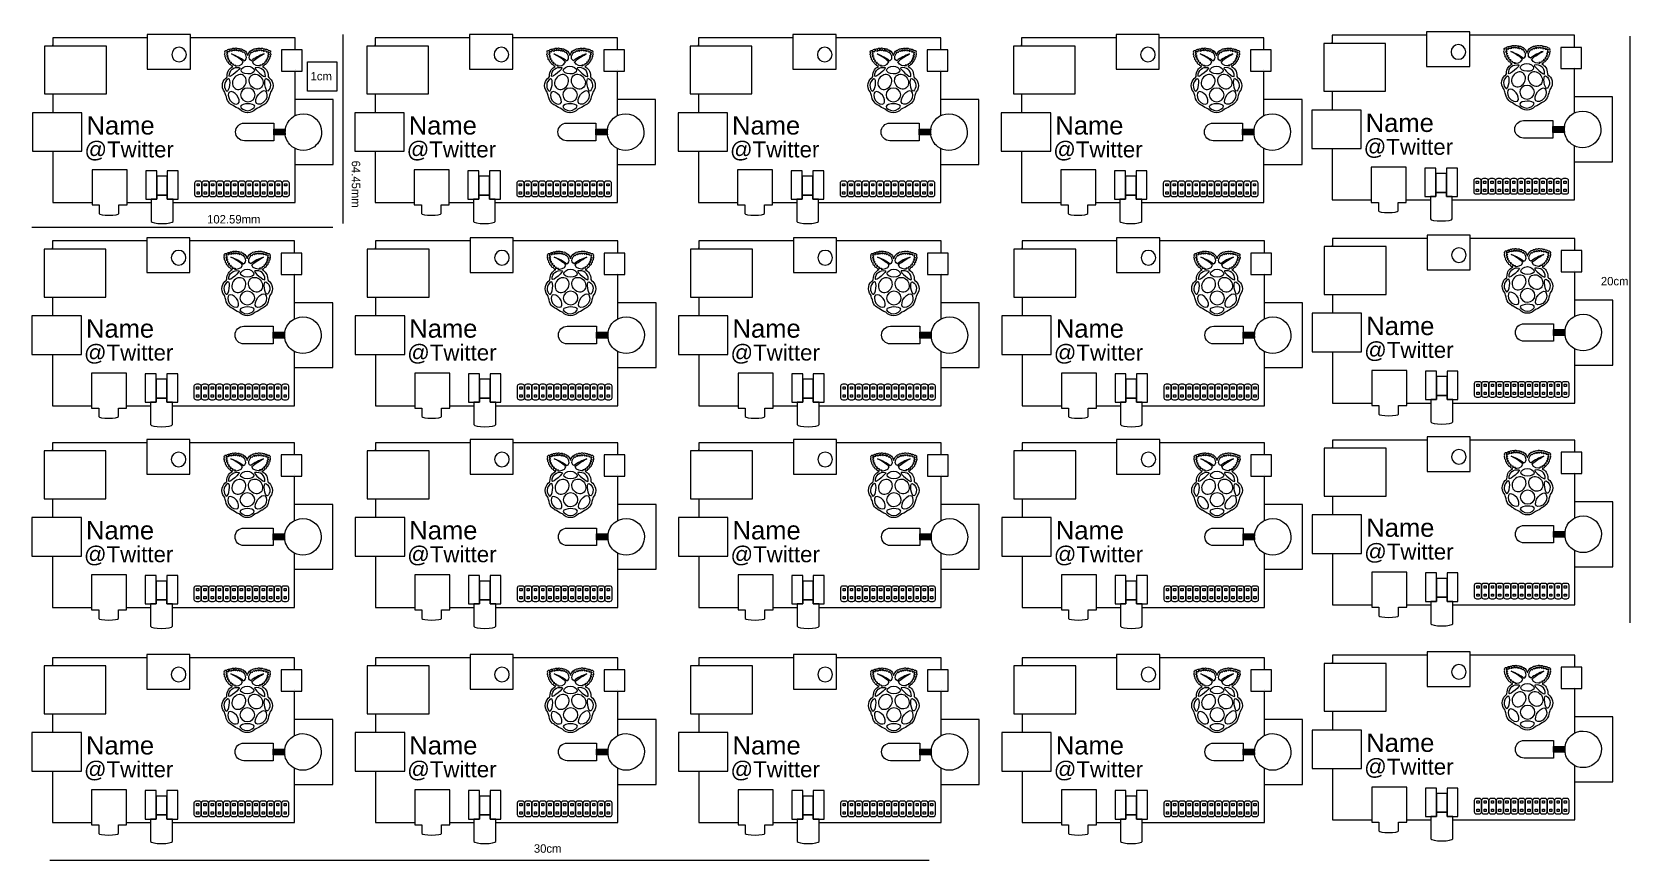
# Model space of a CAD drawing. Header units: inches. Extents: x -193 to 353, y 14 to 296.
import ezdxf

# ---------------------------------------------------------------- set-up
doc = ezdxf.new("R2010")
doc.units = ezdxf.units.IN
doc.header["$MEASUREMENT"] = 0
doc.layers.add('Layer 1', color=7, linetype='Continuous')

msp = doc.modelspace()

# ---------------------------------------------------------------- texts
at = {"layer": 'Layer 1', "color": 7, "char_height": 2.8787, "attachment_point": 7}
for s, insert in [('\\fMyriad Pro|b0|i0|c0|p34;\\W1;1cm', (-97.51, 279.88)), ('\\fMyriad Pro|b0|i0|c0|p34;\\W1;102.59mm', (-132.81, 231.09)), ('\\fMyriad Pro|b0|i0|c0|p34;\\W1;20cm', (342.6, 209.99)), ('\\fMyriad Pro|b0|i0|c0|p34;\\W1;30cm', (-21.36, 16.55))]:
    msp.add_mtext(s, dxfattribs=dict(at, insert=insert))
at = {"layer": 'Layer 1', "color": 7, "insert": (-83.5, 252.57), "char_height": 2.8787, "attachment_point": 7, "rotation": 270}
msp.add_mtext('\\fMyriad Pro|b0|i0|c0|p34;\\W1;64.45mm', dxfattribs=at)

# ---------------------------------------------------------------- blocks, each defined once
blk = doc.blocks.new('block 4')
at = {"layer": 'Layer 1', "color": 232, "lineweight": 9}
blk.add_lwpolyline([(-146.58, 171.59), (-146.58, 170.18), (-144.62, 170.18), (-142.85, 170.18), (-142.85, 179.87), (-146.58, 179.87), (-146.58, 178.01), (-146.58, 172.77), (-146.58, 171.59)], dxfattribs=at)
blk = doc.blocks.new('block 5')
at = {"layer": 'Layer 1', "color": 232, "lineweight": 9}
blk.add_lwpolyline([(-150.19, 171.59), (-150.19, 172.77), (-150.19, 178.01), (-150.19, 179.87), (-153.93, 179.87), (-153.93, 170.18), (-152.06, 170.18), (-150.19, 170.18), (-150.19, 171.59)], dxfattribs=at)
blk = doc.blocks.new('block 6')
at = {"layer": 'Layer 1', "color": 232, "lineweight": 9}
blk.add_lwpolyline([(-150.19, 171.59), (-146.58, 171.59), (-146.58, 172.77), (-146.58, 178.01), (-150.19, 178.01), (-150.19, 172.77), (-150.19, 171.59)], dxfattribs=at)
blk = doc.blocks.new('block 7')
at = {"layer": 'Layer 1', "color": 232, "lineweight": 9}
for points, knots in [([(-123.09, 221.72), (-123.21, 221.71), (-123.33, 221.67), (-123.46, 221.56), (-123.8, 221.69), (-124.12, 221.74), (-124.41, 221.48), (-124.86, 221.53), (-125, 221.41), (-125.11, 221.27), (-125.21, 221.28), (-125.85, 221.37), (-126.14, 220.94), (-126.87, 221.03), (-127.1, 220.51), (-126.84, 220.02), (-126.99, 219.79), (-127.15, 219.56), (-126.8, 219.12), (-126.92, 218.88), (-126.84, 218.61), (-126.55, 218.29), (-126.63, 217.94), (-126.48, 217.7), (-126.21, 217.51), (-126.26, 217.03), (-125.77, 216.76), (-125.63, 216.66), (-125.57, 216.38), (-125.46, 216.12), (-124.9, 215.98), (-124.81, 215.57), (-124.48, 215.5), (-124.16, 215.41), (-125.22, 214.79), (-126.13, 213.98), (-126.13, 211.98), (-126.13, 211.98), (-126.29, 211.7), (-126.29, 211.7), (-127.51, 210.95), (-128.61, 208.57), (-126.89, 206.63), (-126.78, 206.02), (-126.59, 205.58), (-126.42, 205.1), (-126.17, 203.15), (-124.53, 202.24), (-124.1, 202.13), (-123.47, 201.65), (-122.79, 201.19), (-121.88, 200.88), (-121.02, 199.99), (-120.09, 199.65), (-119.16, 199.65), (-119.14, 199.65), (-119.13, 199.65), (-119.11, 199.65), (-118.18, 199.65), (-117.25, 199.99), (-116.39, 200.88), (-115.48, 201.19), (-114.8, 201.65), (-114.17, 202.13), (-113.74, 202.24), (-112.1, 203.15), (-111.85, 205.1), (-111.68, 205.58), (-111.5, 206.02), (-111.38, 206.63), (-109.66, 208.57), (-110.76, 210.96), (-111.99, 211.7), (-111.99, 211.7), (-112.14, 211.98), (-112.14, 211.98), (-112.14, 213.98), (-113.05, 214.79), (-114.12, 215.41), (-113.79, 215.5), (-113.46, 215.57), (-113.37, 215.98), (-112.82, 216.12), (-112.7, 216.38), (-112.64, 216.66), (-112.5, 216.76), (-112.01, 217.03), (-112.06, 217.51), (-111.79, 217.7), (-111.64, 217.94), (-111.72, 218.29), (-111.43, 218.61), (-111.35, 218.88), (-111.48, 219.12), (-111.13, 219.56), (-111.28, 219.79), (-111.43, 220.02), (-111.17, 220.51), (-111.4, 221.03), (-112.13, 220.94), (-112.42, 221.37), (-113.06, 221.28), (-113.16, 221.27), (-113.27, 221.41), (-113.41, 221.53), (-113.86, 221.48), (-114.15, 221.74), (-114.47, 221.69), (-114.81, 221.56), (-115.2, 221.88), (-115.47, 221.63), (-115.77, 221.53), (-116.25, 221.69), (-116.36, 221.47), (-116.59, 221.39), (-117.11, 221.5), (-117.27, 221.26), (-117.53, 221), (-117.53, 221), (-117.82, 221.01), (-117.82, 221.01), (-118.61, 220.54), (-119, 219.59), (-119.14, 219.11), (-119.28, 219.59), (-119.67, 220.54), (-120.46, 221.01), (-120.46, 221.01), (-120.75, 221), (-120.75, 221), (-121, 221.26), (-121.16, 221.5), (-121.68, 221.39), (-121.92, 221.47), (-122.03, 221.69), (-122.51, 221.53), (-122.7, 221.59), (-122.88, 221.72), (-123.09, 221.72), (-123.09, 221.72), (-123.09, 221.72), (-123.09, 221.72)], [0, 0, 0, 0, 1, 1, 1, 2, 2, 2, 3, 3, 3, 4, 4, 4, 5, 5, 5, 6, 6, 6, 7, 7, 7, 8, 8, 8, 9, 9, 9, 10, 10, 10, 11, 11, 11, 12, 12, 12, 13, 13, 13, 14, 14, 14, 15, 15, 15, 16, 16, 16, 17, 17, 17, 18, 18, 18, 19, 19, 19, 20, 20, 20, 21, 21, 21, 22, 22, 22, 23, 23, 23, 24, 24, 24, 25, 25, 25, 26, 26, 26, 27, 27, 27, 28, 28, 28, 29, 29, 29, 30, 30, 30, 31, 31, 31, 32, 32, 32, 33, 33, 33, 34, 34, 34, 35, 35, 35, 36, 36, 36, 37, 37, 37, 38, 38, 38, 39, 39, 39, 40, 40, 40, 41, 41, 41, 42, 42, 42, 43, 43, 43, 44, 44, 44, 45, 45, 45, 46, 46, 46, 47, 47, 47, 47]), ([(-124.67, 219.67), (-122.57, 218.59), (-121.35, 217.72), (-120.69, 216.97), (-121.03, 215.6), (-122.81, 215.54), (-123.46, 215.58), (-123.33, 215.64), (-123.22, 215.71), (-123.18, 215.83), (-123.34, 215.95), (-123.92, 215.84), (-124.33, 216.07), (-124.17, 216.1), (-124.1, 216.13), (-124.03, 216.25), (-124.41, 216.37), (-124.82, 216.47), (-125.06, 216.68), (-124.93, 216.67), (-124.81, 216.65), (-124.64, 216.77), (-124.98, 216.95), (-125.35, 217.1), (-125.63, 217.38), (-125.45, 217.38), (-125.26, 217.38), (-125.21, 217.44), (-125.52, 217.64), (-125.79, 217.86), (-126.01, 218.09), (-125.76, 218.06), (-125.65, 218.09), (-125.59, 218.13), (-125.83, 218.37), (-126.13, 218.58), (-126.27, 218.88), (-126.09, 218.81), (-125.92, 218.79), (-125.8, 218.88), (-125.88, 219.06), (-126.22, 219.17), (-126.42, 219.6), (-126.23, 219.58), (-126.02, 219.55), (-125.98, 219.6), (-126.07, 219.96), (-126.23, 220.17), (-126.38, 220.38), (-125.96, 220.39), (-125.34, 220.38), (-125.36, 220.42), (-125.36, 220.42), (-125.62, 220.68), (-125.62, 220.68), (-125.21, 220.79), (-124.8, 220.66), (-124.5, 220.57), (-124.36, 220.67), (-124.5, 220.81), (-124.67, 220.95), (-124.32, 220.9), (-124.01, 220.82), (-123.73, 220.71), (-123.58, 220.85), (-123.83, 220.98), (-123.95, 221.12), (-123.42, 221.02), (-123.19, 220.88), (-122.97, 220.73), (-122.8, 220.89), (-122.96, 221.02), (-123.07, 221.16), (-122.67, 221.01), (-122.46, 220.82), (-122.24, 220.63), (-122.17, 220.73), (-122.06, 220.8), (-122.19, 221.04), (-121.91, 220.88), (-121.69, 220.68), (-121.53, 220.47), (-121.36, 220.58), (-121.43, 220.73), (-121.43, 220.87), (-121.13, 220.63), (-120.94, 220.38), (-120.71, 220.13), (-120.67, 220.16), (-120.63, 220.28), (-120.59, 220.46), (-119.89, 219.77), (-118.89, 218.05), (-120.34, 217.36), (-121.57, 218.38), (-123.04, 219.12), (-124.67, 219.67), (-124.67, 219.67), (-124.67, 219.67), (-124.67, 219.67)], [0, 0, 0, 0, 1, 1, 1, 2, 2, 2, 3, 3, 3, 4, 4, 4, 5, 5, 5, 6, 6, 6, 7, 7, 7, 8, 8, 8, 9, 9, 9, 10, 10, 10, 11, 11, 11, 12, 12, 12, 13, 13, 13, 14, 14, 14, 15, 15, 15, 16, 16, 16, 17, 17, 17, 18, 18, 18, 19, 19, 19, 20, 20, 20, 21, 21, 21, 22, 22, 22, 23, 23, 23, 24, 24, 24, 25, 25, 25, 26, 26, 26, 27, 27, 27, 28, 28, 28, 29, 29, 29, 30, 30, 30, 31, 31, 31, 32, 32, 32, 33, 33, 33, 33]), ([(-113.55, 219.67), (-115.65, 218.59), (-116.86, 217.72), (-117.53, 216.97), (-117.19, 215.6), (-115.41, 215.54), (-114.76, 215.58), (-114.89, 215.64), (-115, 215.71), (-115.04, 215.83), (-114.88, 215.95), (-114.3, 215.84), (-113.89, 216.07), (-114.05, 216.1), (-114.12, 216.13), (-114.19, 216.25), (-113.81, 216.37), (-113.4, 216.47), (-113.16, 216.68), (-113.29, 216.67), (-113.41, 216.65), (-113.58, 216.77), (-113.24, 216.95), (-112.87, 217.1), (-112.59, 217.38), (-112.77, 217.38), (-112.96, 217.38), (-113.01, 217.44), (-112.7, 217.64), (-112.43, 217.86), (-112.21, 218.09), (-112.46, 218.06), (-112.57, 218.09), (-112.63, 218.13), (-112.39, 218.37), (-112.09, 218.58), (-111.95, 218.88), (-112.13, 218.81), (-112.3, 218.79), (-112.42, 218.88), (-112.34, 219.06), (-112, 219.17), (-111.8, 219.6), (-111.99, 219.58), (-112.2, 219.55), (-112.24, 219.6), (-112.15, 219.96), (-111.99, 220.17), (-111.84, 220.38), (-112.26, 220.39), (-112.88, 220.38), (-112.86, 220.41), (-112.86, 220.41), (-112.6, 220.68), (-112.6, 220.68), (-113, 220.79), (-113.42, 220.66), (-113.72, 220.57), (-113.86, 220.67), (-113.72, 220.81), (-113.55, 220.94), (-113.9, 220.9), (-114.21, 220.82), (-114.49, 220.71), (-114.64, 220.85), (-114.39, 220.98), (-114.27, 221.12), (-114.8, 221.02), (-115.03, 220.88), (-115.25, 220.73), (-115.42, 220.89), (-115.26, 221.02), (-115.15, 221.16), (-115.55, 221.01), (-115.76, 220.82), (-115.98, 220.63), (-116.05, 220.73), (-116.17, 220.8), (-116.03, 221.04), (-116.31, 220.88), (-116.53, 220.68), (-116.69, 220.47), (-116.86, 220.58), (-116.79, 220.73), (-116.79, 220.87), (-117.09, 220.63), (-117.28, 220.38), (-117.51, 220.13), (-117.55, 220.16), (-117.59, 220.28), (-117.63, 220.46), (-118.33, 219.77), (-119.33, 218.05), (-117.89, 217.36), (-116.65, 218.38), (-115.18, 219.12), (-113.55, 219.67), (-113.55, 219.67), (-113.55, 219.67), (-113.55, 219.67)], [0, 0, 0, 0, 1, 1, 1, 2, 2, 2, 3, 3, 3, 4, 4, 4, 5, 5, 5, 6, 6, 6, 7, 7, 7, 8, 8, 8, 9, 9, 9, 10, 10, 10, 11, 11, 11, 12, 12, 12, 13, 13, 13, 14, 14, 14, 15, 15, 15, 16, 16, 16, 17, 17, 17, 18, 18, 18, 19, 19, 19, 20, 20, 20, 21, 21, 21, 22, 22, 22, 23, 23, 23, 24, 24, 24, 25, 25, 25, 26, 26, 26, 27, 27, 27, 28, 28, 28, 29, 29, 29, 30, 30, 30, 31, 31, 31, 32, 32, 32, 33, 33, 33, 33]), ([(-121.92, 215.03), (-123.86, 215.35), (-125.47, 214.2), (-125.41, 212.1), (-125.35, 211.3), (-121.21, 214.91), (-121.92, 215.03), (-121.92, 215.03), (-121.92, 215.03), (-121.92, 215.03)], [0, 0, 0, 0, 1, 1, 1, 2, 2, 2, 3, 3, 3, 3]), ([(-120.53, 212.34), (-119.5, 211.65), (-119.31, 210.11), (-120.11, 208.89), (-120.92, 207.66), (-122.42, 207.22), (-123.46, 207.9), (-123.46, 207.9), (-123.46, 207.9), (-123.46, 207.9), (-124.5, 208.59), (-124.69, 210.13), (-123.88, 211.35), (-123.07, 212.58), (-121.57, 213.02), (-120.53, 212.34), (-120.53, 212.34), (-120.53, 212.34), (-120.53, 212.34)], [0, 0, 0, 0, 1, 1, 1, 2, 2, 2, 3, 3, 3, 4, 4, 4, 5, 5, 5, 6, 6, 6, 6]), ([(-119.14, 215.52), (-120.3, 215.55), (-121.41, 214.66), (-121.41, 214.14), (-121.42, 213.52), (-120.5, 212.88), (-119.14, 212.86), (-117.74, 212.85), (-116.86, 213.37), (-116.85, 214.02), (-116.85, 214.75), (-118.12, 215.53), (-119.14, 215.52), (-119.14, 215.52), (-119.14, 215.52), (-119.14, 215.52)], [0, 0, 0, 0, 1, 1, 1, 2, 2, 2, 3, 3, 3, 4, 4, 4, 5, 5, 5, 5]), ([(-117.73, 212.46), (-118.77, 211.78), (-118.96, 210.23), (-118.15, 209.01), (-117.34, 207.79), (-115.84, 207.35), (-114.8, 208.03), (-114.8, 208.03), (-114.8, 208.03), (-114.8, 208.03), (-113.76, 208.71), (-113.57, 210.25), (-114.38, 211.48), (-115.19, 212.7), (-116.69, 213.14), (-117.73, 212.46), (-117.73, 212.46), (-117.73, 212.46), (-117.73, 212.46)], [0, 0, 0, 0, 1, 1, 1, 2, 2, 2, 3, 3, 3, 4, 4, 4, 5, 5, 5, 6, 6, 6, 6]), ([(-116.57, 214.97), (-114.63, 215.29), (-113.02, 214.14), (-113.09, 212.04), (-113.15, 211.24), (-117.29, 214.85), (-116.57, 214.97)], [0, 0, 0, 0, 1, 1, 1, 2, 2, 2, 2]), ([(-125.73, 211.22), (-124.61, 211.52), (-125.35, 206.58), (-126.27, 206.98), (-127.27, 207.79), (-127.59, 210.16), (-125.73, 211.22)], [0, 0, 0, 0, 1, 1, 1, 2, 2, 2, 2]), ([(-116.57, 205.72), (-116.57, 204.45), (-117.68, 203.41), (-119.07, 203.4), (-120.45, 203.39), (-121.58, 204.42), (-121.59, 205.7), (-121.59, 205.71), (-121.59, 205.72), (-121.59, 205.72), (-121.6, 207), (-120.48, 208.04), (-119.09, 208.05), (-117.71, 208.06), (-116.58, 207.03), (-116.57, 205.75), (-116.57, 205.74), (-116.57, 205.73), (-116.57, 205.72)], [0, 0, 0, 0, 1, 1, 1, 2, 2, 2, 3, 3, 3, 4, 4, 4, 5, 5, 5, 6, 6, 6, 6]), ([(-115.49, 205.85), (-116.27, 204.94), (-116.7, 203.28), (-116.13, 202.75), (-115.59, 202.33), (-114.14, 202.39), (-113.06, 203.88), (-112.28, 204.88), (-112.54, 206.56), (-112.99, 207), (-113.65, 207.51), (-114.6, 206.86), (-115.49, 205.85), (-115.49, 205.85), (-115.49, 205.85), (-115.49, 205.85)], [0, 0, 0, 0, 1, 1, 1, 2, 2, 2, 3, 3, 3, 4, 4, 4, 5, 5, 5, 5]), ([(-112.76, 211.28), (-113.88, 211.58), (-113.14, 206.64), (-112.22, 207.04), (-111.22, 207.85), (-110.89, 210.22), (-112.76, 211.28), (-112.76, 211.28), (-112.76, 211.28), (-112.76, 211.28)], [0, 0, 0, 0, 1, 1, 1, 2, 2, 2, 3, 3, 3, 3]), ([(-122.79, 205.58), (-122.08, 204.71), (-121.75, 203.19), (-122.35, 202.75), (-122.91, 202.41), (-124.29, 202.55), (-125.27, 203.95), (-125.93, 205.13), (-125.84, 206.33), (-125.38, 206.68), (-124.69, 207.1), (-123.62, 206.54), (-122.79, 205.58), (-122.79, 205.58), (-122.79, 205.58), (-122.79, 205.58)], [0, 0, 0, 0, 1, 1, 1, 2, 2, 2, 3, 3, 3, 4, 4, 4, 5, 5, 5, 5]), ([(-119.07, 202.68), (-118.06, 202.72), (-116.71, 202.36), (-116.71, 201.87), (-116.69, 201.39), (-117.94, 200.32), (-119.14, 200.34), (-120.38, 200.28), (-121.61, 201.36), (-121.59, 201.73), (-121.61, 202.28), (-120.07, 202.7), (-119.07, 202.68), (-119.07, 202.68), (-119.07, 202.68), (-119.07, 202.68)], [0, 0, 0, 0, 1, 1, 1, 2, 2, 2, 3, 3, 3, 4, 4, 4, 5, 5, 5, 5])]:
    blk.add_open_spline(points, degree=3, knots=knots, dxfattribs=at)
blk = doc.blocks.new('block 8')
at = {"layer": 'Layer 1', "color": 7, "insert": (-174.82, 183.32), "char_height": 5.4373, "attachment_point": 7}
blk.add_mtext('\\fArial|b0|i0|c0|p34;\\W1;@Twitter', dxfattribs=at)
blk = doc.blocks.new('block 9')
at = {"layer": 'Layer 1', "color": 232, "lineweight": 9}
for points in [[(-136.42, 175.45), (-135.65, 175.45), (-135.65, 174.67), (-136.42, 174.67), (-136.42, 175.45)], [(-136.42, 172.68), (-135.65, 172.68), (-135.65, 171.9), (-136.42, 171.9), (-136.42, 172.68)]]:
    blk.add_lwpolyline(points, dxfattribs=at)
blk.add_open_spline([(-134.79, 171.74), (-134.79, 171.36), (-135.15, 171.05), (-135.59, 171.05), (-135.59, 171.05), (-136.48, 171.05), (-136.48, 171.05), (-136.92, 171.05), (-137.28, 171.36), (-137.28, 171.74), (-137.28, 171.74), (-137.28, 175.62), (-137.28, 175.62), (-137.28, 176), (-136.92, 176.3), (-136.48, 176.3), (-136.48, 176.3), (-135.59, 176.3), (-135.59, 176.3), (-135.15, 176.3), (-134.79, 176), (-134.79, 175.62), (-134.79, 175.62), (-134.79, 171.74), (-134.79, 171.74)], degree=3, knots=[0, 0, 0, 0, 1, 1, 1, 2, 2, 2, 3, 3, 3, 4, 4, 4, 5, 5, 5, 6, 6, 6, 7, 7, 7, 8, 8, 8, 8], dxfattribs=at)
blk = doc.blocks.new('block 10')
at = {"layer": 'Layer 1', "color": 232, "lineweight": 9}
for points in [[(-133.93, 175.45), (-133.16, 175.45), (-133.16, 174.67), (-133.93, 174.67), (-133.93, 175.45)], [(-133.93, 172.68), (-133.16, 172.68), (-133.16, 171.9), (-133.93, 171.9), (-133.93, 172.68)]]:
    blk.add_lwpolyline(points, dxfattribs=at)
blk.add_open_spline([(-132.31, 171.74), (-132.31, 171.36), (-132.66, 171.05), (-133.1, 171.05), (-133.1, 171.05), (-134, 171.05), (-134, 171.05), (-134.44, 171.05), (-134.79, 171.36), (-134.79, 171.74), (-134.79, 171.74), (-134.79, 175.62), (-134.79, 175.62), (-134.79, 176), (-134.44, 176.3), (-134, 176.3), (-134, 176.3), (-133.1, 176.3), (-133.1, 176.3), (-132.66, 176.3), (-132.31, 176), (-132.31, 175.62), (-132.31, 175.62), (-132.31, 171.74), (-132.31, 171.74)], degree=3, knots=[0, 0, 0, 0, 1, 1, 1, 2, 2, 2, 3, 3, 3, 4, 4, 4, 5, 5, 5, 6, 6, 6, 7, 7, 7, 8, 8, 8, 8], dxfattribs=at)
blk = doc.blocks.new('block 11')
at = {"layer": 'Layer 1', "color": 232, "lineweight": 9}
for points in [[(-131.45, 175.45), (-130.68, 175.45), (-130.68, 174.67), (-131.45, 174.67), (-131.45, 175.45)], [(-131.45, 172.68), (-130.68, 172.68), (-130.68, 171.9), (-131.45, 171.9), (-131.45, 172.68)]]:
    blk.add_lwpolyline(points, dxfattribs=at)
blk.add_open_spline([(-129.82, 171.74), (-129.82, 171.36), (-130.18, 171.05), (-130.62, 171.05), (-130.62, 171.05), (-131.51, 171.05), (-131.51, 171.05), (-131.95, 171.05), (-132.31, 171.36), (-132.31, 171.74), (-132.31, 171.74), (-132.31, 175.62), (-132.31, 175.62), (-132.31, 176), (-131.95, 176.3), (-131.51, 176.3), (-131.51, 176.3), (-130.62, 176.3), (-130.62, 176.3), (-130.18, 176.3), (-129.82, 176), (-129.82, 175.62), (-129.82, 175.62), (-129.82, 171.74), (-129.82, 171.74)], degree=3, knots=[0, 0, 0, 0, 1, 1, 1, 2, 2, 2, 3, 3, 3, 4, 4, 4, 5, 5, 5, 6, 6, 6, 7, 7, 7, 8, 8, 8, 8], dxfattribs=at)
blk = doc.blocks.new('block 12')
at = {"layer": 'Layer 1', "color": 232, "lineweight": 9}
for points in [[(-128.96, 175.45), (-128.19, 175.45), (-128.19, 174.67), (-128.96, 174.67), (-128.96, 175.45)], [(-128.96, 172.68), (-128.19, 172.68), (-128.19, 171.9), (-128.96, 171.9), (-128.96, 172.68)]]:
    blk.add_lwpolyline(points, dxfattribs=at)
blk.add_open_spline([(-127.33, 171.74), (-127.33, 171.36), (-127.69, 171.05), (-128.13, 171.05), (-128.13, 171.05), (-129.02, 171.05), (-129.02, 171.05), (-129.46, 171.05), (-129.82, 171.36), (-129.82, 171.74), (-129.82, 171.74), (-129.82, 175.62), (-129.82, 175.62), (-129.82, 176), (-129.46, 176.3), (-129.02, 176.3), (-129.02, 176.3), (-128.13, 176.3), (-128.13, 176.3), (-127.69, 176.3), (-127.33, 176), (-127.33, 175.62), (-127.33, 175.62), (-127.33, 171.74), (-127.33, 171.74), (-127.33, 171.74), (-127.33, 171.74), (-127.33, 171.74)], degree=3, knots=[0, 0, 0, 0, 1, 1, 1, 2, 2, 2, 3, 3, 3, 4, 4, 4, 5, 5, 5, 6, 6, 6, 7, 7, 7, 8, 8, 8, 9, 9, 9, 9], dxfattribs=at)
blk = doc.blocks.new('block 13')
at = {"layer": 'Layer 1', "color": 232, "lineweight": 9}
for points in [[(-126.47, 175.45), (-125.7, 175.45), (-125.7, 174.67), (-126.47, 174.67), (-126.47, 175.45)], [(-126.47, 172.68), (-125.7, 172.68), (-125.7, 171.9), (-126.47, 171.9), (-126.47, 172.68)]]:
    blk.add_lwpolyline(points, dxfattribs=at)
blk.add_open_spline([(-124.84, 171.74), (-124.84, 171.36), (-125.2, 171.05), (-125.64, 171.05), (-125.64, 171.05), (-126.53, 171.05), (-126.53, 171.05), (-126.97, 171.05), (-127.33, 171.36), (-127.33, 171.74), (-127.33, 171.74), (-127.33, 175.62), (-127.33, 175.62), (-127.33, 176), (-126.97, 176.3), (-126.53, 176.3), (-126.53, 176.3), (-125.64, 176.3), (-125.64, 176.3), (-125.2, 176.3), (-124.84, 176), (-124.84, 175.62), (-124.84, 175.62), (-124.84, 171.74), (-124.84, 171.74)], degree=3, knots=[0, 0, 0, 0, 1, 1, 1, 2, 2, 2, 3, 3, 3, 4, 4, 4, 5, 5, 5, 6, 6, 6, 7, 7, 7, 8, 8, 8, 8], dxfattribs=at)
blk = doc.blocks.new('block 14')
at = {"layer": 'Layer 1', "color": 232, "lineweight": 9}
for points in [[(-123.98, 175.45), (-123.21, 175.45), (-123.21, 174.67), (-123.98, 174.67), (-123.98, 175.45)], [(-123.98, 172.68), (-123.21, 172.68), (-123.21, 171.9), (-123.98, 171.9), (-123.98, 172.68)]]:
    blk.add_lwpolyline(points, dxfattribs=at)
blk.add_open_spline([(-122.35, 171.74), (-122.35, 171.36), (-122.71, 171.05), (-123.15, 171.05), (-123.15, 171.05), (-124.04, 171.05), (-124.04, 171.05), (-124.49, 171.05), (-124.84, 171.36), (-124.84, 171.74), (-124.84, 171.74), (-124.84, 175.62), (-124.84, 175.62), (-124.84, 176), (-124.49, 176.3), (-124.04, 176.3), (-124.04, 176.3), (-123.15, 176.3), (-123.15, 176.3), (-122.71, 176.3), (-122.35, 176), (-122.35, 175.62), (-122.35, 175.62), (-122.35, 171.74), (-122.35, 171.74)], degree=3, knots=[0, 0, 0, 0, 1, 1, 1, 2, 2, 2, 3, 3, 3, 4, 4, 4, 5, 5, 5, 6, 6, 6, 7, 7, 7, 8, 8, 8, 8], dxfattribs=at)
blk = doc.blocks.new('block 15')
at = {"layer": 'Layer 1', "color": 232, "lineweight": 9}
for points in [[(-121.5, 175.45), (-120.73, 175.45), (-120.73, 174.67), (-121.5, 174.67), (-121.5, 175.45)], [(-121.5, 172.68), (-120.73, 172.68), (-120.73, 171.9), (-121.5, 171.9), (-121.5, 172.68)]]:
    blk.add_lwpolyline(points, dxfattribs=at)
blk.add_open_spline([(-119.87, 171.74), (-119.87, 171.36), (-120.22, 171.05), (-120.67, 171.05), (-120.67, 171.05), (-121.56, 171.05), (-121.56, 171.05), (-122, 171.05), (-122.36, 171.36), (-122.36, 171.74), (-122.36, 171.74), (-122.36, 175.62), (-122.36, 175.62), (-122.36, 176), (-122, 176.3), (-121.56, 176.3), (-121.56, 176.3), (-120.67, 176.3), (-120.67, 176.3), (-120.22, 176.3), (-119.87, 176), (-119.87, 175.62), (-119.87, 175.62), (-119.87, 171.74), (-119.87, 171.74)], degree=3, knots=[0, 0, 0, 0, 1, 1, 1, 2, 2, 2, 3, 3, 3, 4, 4, 4, 5, 5, 5, 6, 6, 6, 7, 7, 7, 8, 8, 8, 8], dxfattribs=at)
blk = doc.blocks.new('block 16')
at = {"layer": 'Layer 1', "color": 232, "lineweight": 9}
for points in [[(-119.01, 175.45), (-118.24, 175.45), (-118.24, 174.67), (-119.01, 174.67), (-119.01, 175.45)], [(-119.01, 172.68), (-118.24, 172.68), (-118.24, 171.9), (-119.01, 171.9), (-119.01, 172.68)]]:
    blk.add_lwpolyline(points, dxfattribs=at)
blk.add_open_spline([(-117.38, 171.74), (-117.38, 171.36), (-117.74, 171.05), (-118.18, 171.05), (-118.18, 171.05), (-119.07, 171.05), (-119.07, 171.05), (-119.51, 171.05), (-119.87, 171.36), (-119.87, 171.74), (-119.87, 171.74), (-119.87, 175.62), (-119.87, 175.62), (-119.87, 176), (-119.51, 176.3), (-119.07, 176.3), (-119.07, 176.3), (-118.18, 176.3), (-118.18, 176.3), (-117.74, 176.3), (-117.38, 176), (-117.38, 175.62), (-117.38, 175.62), (-117.38, 171.74), (-117.38, 171.74), (-117.38, 171.74), (-117.38, 171.74), (-117.38, 171.74)], degree=3, knots=[0, 0, 0, 0, 1, 1, 1, 2, 2, 2, 3, 3, 3, 4, 4, 4, 5, 5, 5, 6, 6, 6, 7, 7, 7, 8, 8, 8, 9, 9, 9, 9], dxfattribs=at)
blk = doc.blocks.new('block 17')
at = {"layer": 'Layer 1', "color": 232, "lineweight": 9}
for points in [[(-116.52, 175.45), (-115.75, 175.45), (-115.75, 174.67), (-116.52, 174.67), (-116.52, 175.45)], [(-116.52, 172.68), (-115.75, 172.68), (-115.75, 171.9), (-116.52, 171.9), (-116.52, 172.68)]]:
    blk.add_lwpolyline(points, dxfattribs=at)
blk.add_open_spline([(-114.89, 171.74), (-114.89, 171.36), (-115.25, 171.05), (-115.69, 171.05), (-115.69, 171.05), (-116.58, 171.05), (-116.58, 171.05), (-117.02, 171.05), (-117.38, 171.36), (-117.38, 171.74), (-117.38, 171.74), (-117.38, 175.62), (-117.38, 175.62), (-117.38, 176), (-117.02, 176.3), (-116.58, 176.3), (-116.58, 176.3), (-115.69, 176.3), (-115.69, 176.3), (-115.25, 176.3), (-114.89, 176), (-114.89, 175.62), (-114.89, 175.62), (-114.89, 171.74), (-114.89, 171.74)], degree=3, knots=[0, 0, 0, 0, 1, 1, 1, 2, 2, 2, 3, 3, 3, 4, 4, 4, 5, 5, 5, 6, 6, 6, 7, 7, 7, 8, 8, 8, 8], dxfattribs=at)
blk = doc.blocks.new('block 18')
at = {"layer": 'Layer 1', "color": 232, "lineweight": 9}
for points in [[(-114.03, 175.45), (-113.26, 175.45), (-113.26, 174.67), (-114.03, 174.67), (-114.03, 175.45)], [(-114.03, 172.68), (-113.26, 172.68), (-113.26, 171.9), (-114.03, 171.9), (-114.03, 172.68)]]:
    blk.add_lwpolyline(points, dxfattribs=at)
blk.add_open_spline([(-112.4, 171.74), (-112.4, 171.36), (-112.76, 171.05), (-113.2, 171.05), (-113.2, 171.05), (-114.09, 171.05), (-114.09, 171.05), (-114.53, 171.05), (-114.89, 171.36), (-114.89, 171.74), (-114.89, 171.74), (-114.89, 175.62), (-114.89, 175.62), (-114.89, 176), (-114.53, 176.3), (-114.09, 176.3), (-114.09, 176.3), (-113.2, 176.3), (-113.2, 176.3), (-112.76, 176.3), (-112.4, 176), (-112.4, 175.62), (-112.4, 175.62), (-112.4, 171.74), (-112.4, 171.74)], degree=3, knots=[0, 0, 0, 0, 1, 1, 1, 2, 2, 2, 3, 3, 3, 4, 4, 4, 5, 5, 5, 6, 6, 6, 7, 7, 7, 8, 8, 8, 8], dxfattribs=at)
blk = doc.blocks.new('block 19')
at = {"layer": 'Layer 1', "color": 232, "lineweight": 9}
for points in [[(-111.54, 175.45), (-110.78, 175.45), (-110.78, 174.67), (-111.54, 174.67), (-111.54, 175.45)], [(-111.54, 172.68), (-110.78, 172.68), (-110.78, 171.9), (-111.54, 171.9), (-111.54, 172.68)]]:
    blk.add_lwpolyline(points, dxfattribs=at)
blk.add_open_spline([(-109.92, 171.74), (-109.92, 171.36), (-110.27, 171.05), (-110.71, 171.05), (-110.71, 171.05), (-111.61, 171.05), (-111.61, 171.05), (-112.05, 171.05), (-112.4, 171.36), (-112.4, 171.74), (-112.4, 171.74), (-112.4, 175.62), (-112.4, 175.62), (-112.4, 176), (-112.05, 176.3), (-111.61, 176.3), (-111.61, 176.3), (-110.71, 176.3), (-110.71, 176.3), (-110.27, 176.3), (-109.92, 176), (-109.92, 175.62), (-109.92, 175.62), (-109.92, 171.74), (-109.92, 171.74)], degree=3, knots=[0, 0, 0, 0, 1, 1, 1, 2, 2, 2, 3, 3, 3, 4, 4, 4, 5, 5, 5, 6, 6, 6, 7, 7, 7, 8, 8, 8, 8], dxfattribs=at)
blk = doc.blocks.new('block 20')
at = {"layer": 'Layer 1', "color": 232, "lineweight": 9}
for points in [[(-109.06, 175.45), (-108.29, 175.45), (-108.29, 174.67), (-109.06, 174.67), (-109.06, 175.45)], [(-109.06, 172.68), (-108.29, 172.68), (-108.29, 171.9), (-109.06, 171.9), (-109.06, 172.68)]]:
    blk.add_lwpolyline(points, dxfattribs=at)
blk.add_open_spline([(-107.43, 171.74), (-107.43, 171.36), (-107.79, 171.05), (-108.23, 171.05), (-108.23, 171.05), (-109.12, 171.05), (-109.12, 171.05), (-109.56, 171.05), (-109.92, 171.36), (-109.92, 171.74), (-109.92, 171.74), (-109.92, 175.62), (-109.92, 175.62), (-109.92, 176), (-109.56, 176.3), (-109.12, 176.3), (-109.12, 176.3), (-108.23, 176.3), (-108.23, 176.3), (-107.79, 176.3), (-107.43, 176), (-107.43, 175.62), (-107.43, 175.62), (-107.43, 171.74), (-107.43, 171.74), (-107.43, 171.74), (-107.43, 171.74), (-107.43, 171.74)], degree=3, knots=[0, 0, 0, 0, 1, 1, 1, 2, 2, 2, 3, 3, 3, 4, 4, 4, 5, 5, 5, 6, 6, 6, 7, 7, 7, 8, 8, 8, 9, 9, 9, 9], dxfattribs=at)
blk = doc.blocks.new('block 21')
at = {"layer": 'Layer 1', "color": 232, "lineweight": 9}
for points in [[(-106.57, 175.45), (-105.8, 175.45), (-105.8, 174.67), (-106.57, 174.67), (-106.57, 175.45)], [(-106.57, 172.68), (-105.8, 172.68), (-105.8, 171.9), (-106.57, 171.9), (-106.57, 172.68)]]:
    blk.add_lwpolyline(points, dxfattribs=at)
blk.add_open_spline([(-104.94, 171.74), (-104.94, 171.36), (-105.3, 171.05), (-105.74, 171.05), (-105.74, 171.05), (-106.63, 171.05), (-106.63, 171.05), (-107.07, 171.05), (-107.43, 171.36), (-107.43, 171.74), (-107.43, 171.74), (-107.43, 175.62), (-107.43, 175.62), (-107.43, 176), (-107.07, 176.3), (-106.63, 176.3), (-106.63, 176.3), (-105.74, 176.3), (-105.74, 176.3), (-105.3, 176.3), (-104.94, 176), (-104.94, 175.62), (-104.94, 175.62), (-104.94, 171.74), (-104.94, 171.74)], degree=3, knots=[0, 0, 0, 0, 1, 1, 1, 2, 2, 2, 3, 3, 3, 4, 4, 4, 5, 5, 5, 6, 6, 6, 7, 7, 7, 8, 8, 8, 8], dxfattribs=at)
blk = doc.blocks.new('block 3')
at = {"layer": 'Layer 1'}
h = blk.add_hatch(color=72, dxfattribs=at)
h.dxf.hatch_style = 2
edge = h.paths.add_edge_path()
edge.add_spline(control_points=[(-106.41, 193.06), (-106.41, 193.23), (-106.4, 193.41), (-106.39, 193.58), (-106.37, 193.74), (-106.35, 193.9), (-106.32, 194.06), (-106.32, 194.06), (-110.27, 194.06), (-110.27, 194.06), (-110.27, 194.06), (-110.27, 193.58), (-110.27, 193.58), (-110.27, 193.58), (-110.27, 192.58), (-110.27, 192.58), (-110.27, 192.58), (-110.27, 192.06), (-110.27, 192.06), (-110.27, 192.06), (-106.32, 192.06), (-106.32, 192.06), (-106.35, 192.23), (-106.38, 192.4), (-106.39, 192.58), (-106.41, 192.74), (-106.41, 192.9), (-106.41, 193.06)], knot_values=[0, 0, 0, 0, 1, 1, 1, 2, 2, 2, 3, 3, 3, 4, 4, 4, 5, 5, 5, 6, 6, 6, 7, 7, 7, 8, 8, 8, 9, 9, 9, 9], degree=3, periodic=1)
at = {"layer": 'Layer 1', "color": 250, "lineweight": 9}
for points in [[(-153.39, 225.16), (-154.14, 225.16), (-159.84, 225.16), (-162.24, 225.16), (-185.6, 225.16), (-185.6, 225.16), (-185.6, 222.38), (-185.6, 222.8)], [(-138.65, 225.16), (-138.65, 226.28), (-140.23, 226.28), (-151.82, 226.28), (-153.39, 226.28), (-153.39, 225.16)], [(-102.95, 221.03), (-102.95, 221.45), (-102.95, 221.45), (-102.95, 225.16), (-102.95, 225.16), (-138.65, 225.16)], [(-185.6, 222.38), (-188.43, 222.38), (-188.43, 206.05), (-185.6, 206.05)], [(-185.6, 222.8), (-185.6, 222.8)], [(-102.95, 221.03), (-102.95, 221.03)], [(-102.95, 213.79), (-102.2, 213.79), (-100.55, 213.79), (-100.55, 221.03), (-102.2, 221.03), (-102.95, 221.03)], [(-144.62, 169.01), (-102.95, 169.01), (-102.95, 169.01), (-102.95, 169.01), (-102.95, 181.99), (-89.96, 181.99), (-89.96, 204.13), (-102.95, 204.13), (-102.95, 213.79)], [(-102.95, 214.21), (-102.95, 214.21)], [(-102.95, 213.79), (-102.95, 213.79)], [(-185.6, 206.05), (-185.6, 200.07), (-185.6, 200.07), (-185.6, 199.65)], [(-185.6, 199.65), (-192.55, 199.65), (-192.55, 186.51), (-185.6, 186.51)], [(-185.6, 199.65), (-185.6, 199.65)], [(-185.6, 186.51), (-185.6, 169.01), (-185.6, 169.01), (-185.6, 169.01), (-172.24, 169.01)], [(-160.29, 169.01), (-152.06, 169.01)], [(-152.06, 169.01), (-152.06, 169.01)], [(-144.62, 169.01), (-144.62, 169.01)]]:
    blk.add_lwpolyline(points, dxfattribs=at)
at = {"layer": 'Layer 1', "color": 232, "lineweight": 9}
for points in [[(-153.39, 225.16), (-153.39, 224.74), (-153.39, 214.46), (-138.65, 214.46), (-138.65, 224.74), (-138.65, 225.16)], [(-173.9, 222.38), (-183.5, 222.38), (-185.6, 222.38)], [(-185.6, 206.05), (-184.85, 206.05), (-167.33, 206.05), (-167.33, 208.39), (-167.33, 208.75), (-167.33, 222.38), (-173.9, 222.38)], [(-102.95, 221.03), (-107.59, 221.03), (-107.59, 213.79), (-102.95, 213.79)], [(-185.6, 186.51), (-184.85, 186.51), (-175.69, 186.51), (-175.69, 199.65), (-184.85, 199.65), (-185.6, 199.65)], [(-160.29, 169.01), (-160.29, 180.14), (-172.24, 180.14), (-172.24, 169.01)], [(-144.62, 169.01), (-144.62, 170.18), (-146.58, 170.18), (-146.58, 171.59), (-150.19, 171.59), (-150.19, 170.18), (-152.06, 170.18), (-152.06, 169.01)]]:
    blk.add_lwpolyline(points, dxfattribs=at)
at = {"layer": 'Layer 1', "color": 30, "lineweight": 9}
for points in [[(-102.95, 198.65), (-102.95, 204.13)], [(-102.95, 181.99), (-102.95, 187.46)]]:
    blk.add_lwpolyline(points, dxfattribs=at)
at = {"layer": 'Layer 1', "color": 7, "lineweight": 9}
for points, knots in [([(-142.52, 221.96), (-141.14, 221.96), (-140.02, 220.84), (-140.02, 219.46), (-140.02, 218.08), (-141.14, 216.96), (-142.52, 216.96), (-143.9, 216.96), (-145.02, 218.08), (-145.02, 219.46), (-145.02, 220.84), (-143.9, 221.96), (-142.52, 221.96)], [0, 0, 0, 0, 1, 1, 1, 2, 2, 2, 3, 3, 3, 4, 4, 4, 4]), ([(-100.16, 199.31), (-103.27, 199.31), (-105.84, 197.03), (-106.32, 194.06), (-106.35, 193.9), (-106.37, 193.74), (-106.39, 193.58), (-106.4, 193.41), (-106.41, 193.23), (-106.41, 193.06), (-106.41, 192.9), (-106.4, 192.74), (-106.39, 192.58), (-106.38, 192.4), (-106.35, 192.23), (-106.32, 192.06), (-106.06, 190.43), (-105.18, 189.02), (-103.92, 188.07), (-102.88, 187.28), (-101.58, 186.81), (-100.16, 186.81), (-98.75, 186.81), (-97.45, 187.28), (-96.4, 188.07), (-94.89, 189.21), (-93.91, 191.02), (-93.91, 193.06), (-93.91, 196.51), (-96.71, 199.31), (-100.16, 199.31)], [0, 0, 0, 0, 1, 1, 1, 2, 2, 2, 3, 3, 3, 4, 4, 4, 5, 5, 5, 6, 6, 6, 7, 7, 7, 8, 8, 8, 9, 9, 9, 10, 10, 10, 10]), ([(-113.27, 196.08), (-113.27, 196.08), (-114.58, 196.08), (-114.58, 196.08), (-114.58, 196.08), (-120.27, 196.08), (-120.27, 196.08), (-121.92, 196.08), (-123.27, 194.74), (-123.27, 193.08), (-123.27, 191.42), (-121.92, 190.08), (-120.27, 190.08), (-120.27, 190.08), (-114.58, 190.08), (-114.58, 190.08), (-114.58, 190.08), (-113.27, 190.08), (-113.27, 190.08), (-113.27, 190.08), (-110.27, 190.08), (-110.27, 190.08), (-110.27, 190.08), (-110.27, 192.06), (-110.27, 192.06), (-110.27, 192.06), (-110.27, 192.58), (-110.27, 192.58), (-110.27, 192.58), (-110.27, 193.58), (-110.27, 193.58), (-110.27, 193.58), (-110.27, 194.06), (-110.27, 194.06), (-110.27, 194.06), (-110.27, 196.08), (-110.27, 196.08), (-110.27, 196.08), (-113.27, 196.08), (-113.27, 196.08)], [0, 0, 0, 0, 1, 1, 1, 2, 2, 2, 3, 3, 3, 4, 4, 4, 5, 5, 5, 6, 6, 6, 7, 7, 7, 8, 8, 8, 9, 9, 9, 10, 10, 10, 11, 11, 11, 12, 12, 12, 13, 13, 13, 13])]:
    blk.add_open_spline(points, degree=3, knots=knots, dxfattribs=at)
at = {"layer": 'Layer 1', "lineweight": 0}
blk.add_open_spline([(-106.41, 193.06), (-106.41, 193.23), (-106.4, 193.41), (-106.39, 193.58), (-106.37, 193.74), (-106.35, 193.9), (-106.32, 194.06), (-106.32, 194.06), (-110.27, 194.06), (-110.27, 194.06), (-110.27, 194.06), (-110.27, 193.58), (-110.27, 193.58), (-110.27, 193.58), (-110.27, 192.58), (-110.27, 192.58), (-110.27, 192.58), (-110.27, 192.06), (-110.27, 192.06), (-110.27, 192.06), (-106.32, 192.06), (-106.32, 192.06), (-106.35, 192.23), (-106.38, 192.4), (-106.39, 192.58), (-106.41, 192.74), (-106.41, 192.9), (-106.41, 193.06)], degree=3, knots=[0, 0, 0, 0, 1, 1, 1, 2, 2, 2, 3, 3, 3, 4, 4, 4, 5, 5, 5, 6, 6, 6, 7, 7, 7, 8, 8, 8, 9, 9, 9, 9], dxfattribs=at)
at = {"layer": 'Layer 1', "color": 250, "lineweight": 9}
for points, knots in [([(-172.24, 169.01), (-172.24, 169.01), (-172.24, 168.59), (-172.24, 168.59), (-172.24, 168.59), (-172.24, 168.19), (-172.24, 168.19), (-172.24, 168.19), (-169.78, 168.19), (-169.78, 168.19), (-169.78, 168.19), (-169.78, 165.27), (-169.78, 165.27), (-169.78, 164.96), (-168.28, 164.71), (-166.43, 164.71), (-164.58, 164.71), (-163.08, 164.96), (-163.08, 165.27), (-163.08, 165.27), (-163.08, 168.19), (-163.08, 168.19), (-163.08, 168.19), (-160.29, 168.19), (-160.29, 168.19), (-160.29, 168.19), (-160.29, 168.59), (-160.29, 168.59), (-160.29, 168.59), (-160.29, 169.01), (-160.29, 169.01)], [0, 0, 0, 0, 1, 1, 1, 2, 2, 2, 3, 3, 3, 4, 4, 4, 5, 5, 5, 6, 6, 6, 7, 7, 7, 8, 8, 8, 9, 9, 9, 10, 10, 10, 10]), ([(-152.06, 169.01), (-152.06, 169.01), (-152.06, 168.59), (-152.06, 168.59), (-152.06, 168.59), (-152.06, 162.58), (-152.06, 162.58), (-152.06, 162.16), (-150.39, 161.83), (-148.34, 161.83), (-146.28, 161.83), (-144.62, 162.16), (-144.62, 162.58), (-144.62, 162.58), (-144.62, 168.59), (-144.62, 168.59), (-144.62, 168.59), (-144.62, 169.01), (-144.62, 169.01)], [0, 0, 0, 0, 1, 1, 1, 2, 2, 2, 3, 3, 3, 4, 4, 4, 5, 5, 5, 6, 6, 6, 6])]:
    blk.add_open_spline(points, degree=3, knots=knots, dxfattribs=at)
at = {"layer": 'Layer 1'}
for name in ['block 7', 'block 8', 'block 5', 'block 6', 'block 4', 'block 9', 'block 10', 'block 11', 'block 12', 'block 13', 'block 14', 'block 15', 'block 16', 'block 17', 'block 18', 'block 19', 'block 20', 'block 21']:
    blk.add_blockref(name, (0, 0), dxfattribs=at)
at = {"layer": 'Layer 1', "color": 7, "insert": (-174.12, 192.11), "char_height": 6.2371, "attachment_point": 7}
blk.add_mtext('\\fArial|b0|i0|c0|p34;\\W1;Name', dxfattribs=at)
blk = doc.blocks.new('block 23')
at = {"layer": 'Layer 1', "color": 232, "lineweight": 9}
blk.add_lwpolyline([(184.22, 171.59), (184.22, 170.18), (186.19, 170.18), (187.96, 170.18), (187.96, 179.87), (184.22, 179.87), (184.22, 178.01), (184.22, 172.77), (184.22, 171.59)], dxfattribs=at)
blk = doc.blocks.new('block 24')
at = {"layer": 'Layer 1', "color": 232, "lineweight": 9}
blk.add_lwpolyline([(180.61, 171.59), (180.61, 172.77), (180.61, 178.01), (180.61, 179.87), (176.88, 179.87), (176.88, 170.18), (178.74, 170.18), (180.61, 170.18), (180.61, 171.59)], dxfattribs=at)
blk = doc.blocks.new('block 25')
at = {"layer": 'Layer 1', "color": 232, "lineweight": 9}
blk.add_lwpolyline([(180.61, 171.59), (184.22, 171.59), (184.22, 172.77), (184.22, 178.01), (180.61, 178.01), (180.61, 172.77), (180.61, 171.59)], dxfattribs=at)
blk = doc.blocks.new('block 26')
at = {"layer": 'Layer 1', "color": 232, "lineweight": 9}
for points, knots in [([(207.71, 221.72), (207.6, 221.71), (207.48, 221.67), (207.34, 221.56), (207.01, 221.69), (206.68, 221.74), (206.39, 221.48), (205.94, 221.53), (205.8, 221.41), (205.69, 221.27), (205.59, 221.28), (204.95, 221.37), (204.66, 220.94), (203.93, 221.03), (203.7, 220.51), (203.96, 220.02), (203.81, 219.79), (203.66, 219.56), (204.01, 219.12), (203.88, 218.88), (203.96, 218.61), (204.25, 218.29), (204.17, 217.94), (204.33, 217.7), (204.6, 217.51), (204.54, 217.03), (205.03, 216.76), (205.17, 216.66), (205.23, 216.38), (205.35, 216.12), (205.9, 215.98), (205.99, 215.57), (206.33, 215.5), (206.65, 215.41), (205.58, 214.79), (204.67, 213.98), (204.67, 211.98), (204.67, 211.98), (204.52, 211.7), (204.52, 211.7), (203.3, 210.95), (202.2, 208.57), (203.92, 206.63), (204.03, 206.02), (204.22, 205.58), (204.38, 205.1), (204.63, 203.15), (206.27, 202.24), (206.7, 202.13), (207.34, 201.65), (208.01, 201.19), (208.92, 200.88), (209.78, 199.99), (210.71, 199.65), (211.65, 199.65), (211.66, 199.65), (211.67, 199.65), (211.69, 199.65), (212.62, 199.65), (213.56, 199.99), (214.41, 200.88), (215.33, 201.19), (216, 201.65), (216.63, 202.13), (217.06, 202.24), (218.7, 203.15), (218.95, 205.1), (219.12, 205.58), (219.31, 206.02), (219.42, 206.63), (221.14, 208.57), (220.04, 210.96), (218.82, 211.7), (218.82, 211.7), (218.66, 211.98), (218.66, 211.98), (218.67, 213.98), (217.75, 214.79), (216.69, 215.41), (217.01, 215.5), (217.34, 215.57), (217.43, 215.98), (217.99, 216.12), (218.1, 216.38), (218.16, 216.66), (218.3, 216.76), (218.79, 217.03), (218.74, 217.51), (219.01, 217.7), (219.16, 217.94), (219.08, 218.29), (219.38, 218.61), (219.45, 218.88), (219.33, 219.12), (219.68, 219.56), (219.52, 219.79), (219.37, 220.02), (219.64, 220.51), (219.41, 221.03), (218.67, 220.94), (218.38, 221.37), (217.74, 221.28), (217.65, 221.27), (217.54, 221.41), (217.39, 221.53), (216.94, 221.48), (216.65, 221.74), (216.33, 221.69), (216, 221.56), (215.6, 221.88), (215.34, 221.63), (215.04, 221.53), (214.56, 221.69), (214.45, 221.47), (214.21, 221.39), (213.69, 221.5), (213.53, 221.26), (213.28, 221), (213.28, 221), (212.98, 221.01), (212.98, 221.01), (212.2, 220.54), (211.8, 219.59), (211.66, 219.11), (211.53, 219.59), (211.13, 220.54), (210.34, 221.01), (210.34, 221.01), (210.05, 221), (210.05, 221), (209.8, 221.26), (209.64, 221.5), (209.12, 221.39), (208.88, 221.47), (208.77, 221.69), (208.29, 221.53), (208.1, 221.59), (207.92, 221.72), (207.71, 221.72), (207.71, 221.72), (207.71, 221.72), (207.71, 221.72)], [0, 0, 0, 0, 1, 1, 1, 2, 2, 2, 3, 3, 3, 4, 4, 4, 5, 5, 5, 6, 6, 6, 7, 7, 7, 8, 8, 8, 9, 9, 9, 10, 10, 10, 11, 11, 11, 12, 12, 12, 13, 13, 13, 14, 14, 14, 15, 15, 15, 16, 16, 16, 17, 17, 17, 18, 18, 18, 19, 19, 19, 20, 20, 20, 21, 21, 21, 22, 22, 22, 23, 23, 23, 24, 24, 24, 25, 25, 25, 26, 26, 26, 27, 27, 27, 28, 28, 28, 29, 29, 29, 30, 30, 30, 31, 31, 31, 32, 32, 32, 33, 33, 33, 34, 34, 34, 35, 35, 35, 36, 36, 36, 37, 37, 37, 38, 38, 38, 39, 39, 39, 40, 40, 40, 41, 41, 41, 42, 42, 42, 43, 43, 43, 44, 44, 44, 45, 45, 45, 46, 46, 46, 47, 47, 47, 47]), ([(206.14, 219.67), (208.23, 218.59), (209.45, 217.72), (210.11, 216.97), (209.77, 215.6), (207.99, 215.54), (207.34, 215.58), (207.47, 215.64), (207.58, 215.71), (207.62, 215.83), (207.46, 215.95), (206.88, 215.84), (206.48, 216.07), (206.63, 216.1), (206.7, 216.13), (206.78, 216.25), (206.39, 216.37), (205.98, 216.47), (205.74, 216.68), (205.87, 216.67), (205.99, 216.65), (206.16, 216.77), (205.82, 216.95), (205.45, 217.1), (205.17, 217.38), (205.35, 217.38), (205.54, 217.38), (205.59, 217.44), (205.28, 217.64), (205.02, 217.86), (204.8, 218.09), (205.04, 218.06), (205.15, 218.09), (205.21, 218.13), (204.97, 218.37), (204.67, 218.58), (204.53, 218.88), (204.71, 218.81), (204.88, 218.79), (205, 218.88), (204.92, 219.06), (204.58, 219.17), (204.38, 219.6), (204.57, 219.58), (204.78, 219.55), (204.82, 219.6), (204.73, 219.96), (204.58, 220.17), (204.42, 220.38), (204.84, 220.39), (205.47, 220.38), (205.44, 220.42), (205.44, 220.42), (205.18, 220.68), (205.18, 220.68), (205.59, 220.79), (206, 220.66), (206.3, 220.57), (206.44, 220.67), (206.3, 220.81), (206.14, 220.95), (206.48, 220.9), (206.79, 220.82), (207.07, 220.71), (207.22, 220.85), (206.97, 220.98), (206.86, 221.12), (207.39, 221.02), (207.61, 220.88), (207.84, 220.73), (208, 220.89), (207.84, 221.02), (207.74, 221.16), (208.14, 221.01), (208.34, 220.82), (208.56, 220.63), (208.63, 220.73), (208.75, 220.8), (208.61, 221.04), (208.9, 220.88), (209.11, 220.68), (209.27, 220.47), (209.44, 220.58), (209.37, 220.73), (209.37, 220.87), (209.67, 220.63), (209.86, 220.38), (210.09, 220.13), (210.13, 220.16), (210.18, 220.28), (210.21, 220.46), (210.92, 219.77), (211.91, 218.05), (210.47, 217.36), (209.24, 218.38), (207.77, 219.12), (206.14, 219.67), (206.14, 219.67), (206.14, 219.67), (206.14, 219.67)], [0, 0, 0, 0, 1, 1, 1, 2, 2, 2, 3, 3, 3, 4, 4, 4, 5, 5, 5, 6, 6, 6, 7, 7, 7, 8, 8, 8, 9, 9, 9, 10, 10, 10, 11, 11, 11, 12, 12, 12, 13, 13, 13, 14, 14, 14, 15, 15, 15, 16, 16, 16, 17, 17, 17, 18, 18, 18, 19, 19, 19, 20, 20, 20, 21, 21, 21, 22, 22, 22, 23, 23, 23, 24, 24, 24, 25, 25, 25, 26, 26, 26, 27, 27, 27, 28, 28, 28, 29, 29, 29, 30, 30, 30, 31, 31, 31, 32, 32, 32, 33, 33, 33, 33]), ([(217.25, 219.67), (215.16, 218.59), (213.94, 217.72), (213.27, 216.97), (213.62, 215.6), (215.4, 215.54), (216.05, 215.58), (215.91, 215.64), (215.8, 215.71), (215.76, 215.83), (215.93, 215.95), (216.51, 215.84), (216.91, 216.07), (216.76, 216.1), (216.68, 216.13), (216.61, 216.25), (216.99, 216.37), (217.4, 216.47), (217.65, 216.68), (217.51, 216.67), (217.39, 216.65), (217.22, 216.77), (217.57, 216.95), (217.93, 217.1), (218.21, 217.38), (218.04, 217.38), (217.85, 217.38), (217.79, 217.44), (218.11, 217.64), (218.37, 217.86), (218.59, 218.09), (218.34, 218.06), (218.24, 218.09), (218.18, 218.13), (218.41, 218.37), (218.71, 218.58), (218.86, 218.88), (218.67, 218.81), (218.5, 218.79), (218.38, 218.88), (218.46, 219.06), (218.81, 219.17), (219.01, 219.6), (218.81, 219.58), (218.61, 219.55), (218.57, 219.6), (218.66, 219.96), (218.81, 220.17), (218.96, 220.38), (218.55, 220.39), (217.92, 220.38), (217.95, 220.41), (217.95, 220.41), (218.2, 220.68), (218.2, 220.68), (217.8, 220.79), (217.39, 220.66), (217.08, 220.57), (216.95, 220.67), (217.08, 220.81), (217.25, 220.94), (216.91, 220.9), (216.6, 220.82), (216.31, 220.71), (216.16, 220.85), (216.41, 220.98), (216.53, 221.12), (216, 221.02), (215.77, 220.88), (215.55, 220.73), (215.39, 220.89), (215.54, 221.02), (215.65, 221.16), (215.25, 221.01), (215.04, 220.82), (214.82, 220.63), (214.75, 220.73), (214.64, 220.8), (214.78, 221.04), (214.49, 220.88), (214.28, 220.68), (214.12, 220.47), (213.94, 220.58), (214.01, 220.73), (214.01, 220.87), (213.72, 220.63), (213.53, 220.38), (213.3, 220.13), (213.25, 220.16), (213.21, 220.28), (213.17, 220.46), (212.47, 219.77), (211.47, 218.05), (212.92, 217.36), (214.15, 218.38), (215.62, 219.12), (217.25, 219.67), (217.25, 219.67), (217.25, 219.67), (217.25, 219.67)], [0, 0, 0, 0, 1, 1, 1, 2, 2, 2, 3, 3, 3, 4, 4, 4, 5, 5, 5, 6, 6, 6, 7, 7, 7, 8, 8, 8, 9, 9, 9, 10, 10, 10, 11, 11, 11, 12, 12, 12, 13, 13, 13, 14, 14, 14, 15, 15, 15, 16, 16, 16, 17, 17, 17, 18, 18, 18, 19, 19, 19, 20, 20, 20, 21, 21, 21, 22, 22, 22, 23, 23, 23, 24, 24, 24, 25, 25, 25, 26, 26, 26, 27, 27, 27, 28, 28, 28, 29, 29, 29, 30, 30, 30, 31, 31, 31, 32, 32, 32, 33, 33, 33, 33]), ([(208.88, 215.03), (206.94, 215.35), (205.33, 214.2), (205.39, 212.1), (205.46, 211.3), (209.59, 214.91), (208.88, 215.03), (208.88, 215.03), (208.88, 215.03), (208.88, 215.03)], [0, 0, 0, 0, 1, 1, 1, 2, 2, 2, 3, 3, 3, 3]), ([(210.27, 212.34), (211.31, 211.65), (211.5, 210.11), (210.69, 208.89), (209.88, 207.66), (208.38, 207.22), (207.34, 207.9), (207.34, 207.9), (207.34, 207.9), (207.34, 207.9), (206.3, 208.59), (206.12, 210.13), (206.92, 211.35), (207.73, 212.58), (209.23, 213.02), (210.27, 212.34), (210.27, 212.34), (210.27, 212.34), (210.27, 212.34)], [0, 0, 0, 0, 1, 1, 1, 2, 2, 2, 3, 3, 3, 4, 4, 4, 5, 5, 5, 6, 6, 6, 6]), ([(211.66, 215.52), (210.51, 215.55), (209.39, 214.66), (209.39, 214.14), (209.39, 213.52), (210.31, 212.88), (211.67, 212.86), (213.06, 212.85), (213.95, 213.37), (213.95, 214.02), (213.96, 214.75), (212.69, 215.53), (211.66, 215.52), (211.66, 215.52), (211.66, 215.52), (211.66, 215.52)], [0, 0, 0, 0, 1, 1, 1, 2, 2, 2, 3, 3, 3, 4, 4, 4, 5, 5, 5, 5]), ([(213.07, 212.46), (212.04, 211.78), (211.85, 210.23), (212.66, 209.01), (213.47, 207.79), (214.96, 207.35), (216, 208.03), (216, 208.03), (216, 208.03), (216, 208.03), (217.04, 208.71), (217.23, 210.25), (216.42, 211.48), (215.61, 212.7), (214.11, 213.14), (213.07, 212.46), (213.07, 212.46), (213.07, 212.46), (213.07, 212.46)], [0, 0, 0, 0, 1, 1, 1, 2, 2, 2, 3, 3, 3, 4, 4, 4, 5, 5, 5, 6, 6, 6, 6]), ([(214.23, 214.97), (216.17, 215.29), (217.78, 214.14), (217.71, 212.04), (217.65, 211.24), (213.52, 214.85), (214.23, 214.97)], [0, 0, 0, 0, 1, 1, 1, 2, 2, 2, 2]), ([(205.07, 211.22), (206.2, 211.52), (205.45, 206.58), (204.54, 206.98), (203.53, 207.79), (203.21, 210.16), (205.07, 211.22)], [0, 0, 0, 0, 1, 1, 1, 2, 2, 2, 2]), ([(214.23, 205.72), (214.24, 204.45), (213.12, 203.41), (211.74, 203.4), (210.35, 203.39), (209.22, 204.42), (209.21, 205.7), (209.21, 205.71), (209.21, 205.72), (209.21, 205.72), (209.2, 207), (210.32, 208.04), (211.71, 208.05), (213.09, 208.06), (214.22, 207.03), (214.23, 205.75), (214.23, 205.74), (214.23, 205.73), (214.23, 205.72)], [0, 0, 0, 0, 1, 1, 1, 2, 2, 2, 3, 3, 3, 4, 4, 4, 5, 5, 5, 6, 6, 6, 6]), ([(215.31, 205.85), (214.54, 204.94), (214.1, 203.28), (214.67, 202.75), (215.21, 202.33), (216.67, 202.39), (217.74, 203.88), (218.52, 204.88), (218.26, 206.56), (217.81, 207), (217.15, 207.51), (216.2, 206.86), (215.31, 205.85), (215.31, 205.85), (215.31, 205.85), (215.31, 205.85)], [0, 0, 0, 0, 1, 1, 1, 2, 2, 2, 3, 3, 3, 4, 4, 4, 5, 5, 5, 5]), ([(218.05, 211.28), (216.92, 211.58), (217.67, 206.64), (218.58, 207.04), (219.58, 207.85), (219.91, 210.22), (218.05, 211.28), (218.05, 211.28), (218.05, 211.28), (218.05, 211.28)], [0, 0, 0, 0, 1, 1, 1, 2, 2, 2, 3, 3, 3, 3]), ([(208.01, 205.58), (208.73, 204.71), (209.05, 203.19), (208.46, 202.75), (207.89, 202.41), (206.51, 202.55), (205.54, 203.95), (204.87, 205.13), (204.96, 206.33), (205.42, 206.68), (206.11, 207.1), (207.18, 206.54), (208.01, 205.58), (208.01, 205.58), (208.01, 205.58), (208.01, 205.58)], [0, 0, 0, 0, 1, 1, 1, 2, 2, 2, 3, 3, 3, 4, 4, 4, 5, 5, 5, 5]), ([(211.73, 202.68), (212.74, 202.72), (214.09, 202.36), (214.09, 201.87), (214.11, 201.39), (212.87, 200.32), (211.66, 200.34), (210.42, 200.28), (209.2, 201.36), (209.21, 201.73), (209.19, 202.28), (210.73, 202.7), (211.73, 202.68), (211.73, 202.68), (211.73, 202.68), (211.73, 202.68)], [0, 0, 0, 0, 1, 1, 1, 2, 2, 2, 3, 3, 3, 4, 4, 4, 5, 5, 5, 5])]:
    blk.add_open_spline(points, degree=3, knots=knots, dxfattribs=at)
blk = doc.blocks.new('block 27')
at = {"layer": 'Layer 1', "color": 7, "insert": (155.98, 183.32), "char_height": 5.4373, "attachment_point": 7}
blk.add_mtext('\\fArial|b0|i0|c0|p34;\\W1;@Twitter', dxfattribs=at)
blk = doc.blocks.new('block 28')
at = {"layer": 'Layer 1', "color": 232, "lineweight": 9}
for points in [[(194.38, 175.45), (195.15, 175.45), (195.15, 174.67), (194.38, 174.67), (194.38, 175.45)], [(194.38, 172.68), (195.15, 172.68), (195.15, 171.9), (194.38, 171.9), (194.38, 172.68)]]:
    blk.add_lwpolyline(points, dxfattribs=at)
blk.add_open_spline([(196.01, 171.74), (196.01, 171.36), (195.65, 171.05), (195.21, 171.05), (195.21, 171.05), (194.32, 171.05), (194.32, 171.05), (193.88, 171.05), (193.52, 171.36), (193.52, 171.74), (193.52, 171.74), (193.52, 175.62), (193.52, 175.62), (193.52, 176), (193.88, 176.3), (194.32, 176.3), (194.32, 176.3), (195.21, 176.3), (195.21, 176.3), (195.65, 176.3), (196.01, 176), (196.01, 175.62), (196.01, 175.62), (196.01, 171.74), (196.01, 171.74)], degree=3, knots=[0, 0, 0, 0, 1, 1, 1, 2, 2, 2, 3, 3, 3, 4, 4, 4, 5, 5, 5, 6, 6, 6, 7, 7, 7, 8, 8, 8, 8], dxfattribs=at)
blk = doc.blocks.new('block 29')
at = {"layer": 'Layer 1', "color": 232, "lineweight": 9}
for points in [[(196.87, 175.45), (197.64, 175.45), (197.64, 174.67), (196.87, 174.67), (196.87, 175.45)], [(196.87, 172.68), (197.64, 172.68), (197.64, 171.9), (196.87, 171.9), (196.87, 172.68)]]:
    blk.add_lwpolyline(points, dxfattribs=at)
blk.add_open_spline([(198.5, 171.74), (198.5, 171.36), (198.14, 171.05), (197.7, 171.05), (197.7, 171.05), (196.81, 171.05), (196.81, 171.05), (196.37, 171.05), (196.01, 171.36), (196.01, 171.74), (196.01, 171.74), (196.01, 175.62), (196.01, 175.62), (196.01, 176), (196.37, 176.3), (196.81, 176.3), (196.81, 176.3), (197.7, 176.3), (197.7, 176.3), (198.14, 176.3), (198.5, 176), (198.5, 175.62), (198.5, 175.62), (198.5, 171.74), (198.5, 171.74)], degree=3, knots=[0, 0, 0, 0, 1, 1, 1, 2, 2, 2, 3, 3, 3, 4, 4, 4, 5, 5, 5, 6, 6, 6, 7, 7, 7, 8, 8, 8, 8], dxfattribs=at)
blk = doc.blocks.new('block 30')
at = {"layer": 'Layer 1', "color": 232, "lineweight": 9}
for points in [[(199.36, 175.45), (200.13, 175.45), (200.13, 174.67), (199.36, 174.67), (199.36, 175.45)], [(199.36, 172.68), (200.13, 172.68), (200.13, 171.9), (199.36, 171.9), (199.36, 172.68)]]:
    blk.add_lwpolyline(points, dxfattribs=at)
blk.add_open_spline([(200.98, 171.74), (200.98, 171.36), (200.63, 171.05), (200.19, 171.05), (200.19, 171.05), (199.3, 171.05), (199.3, 171.05), (198.85, 171.05), (198.5, 171.36), (198.5, 171.74), (198.5, 171.74), (198.5, 175.62), (198.5, 175.62), (198.5, 176), (198.85, 176.3), (199.3, 176.3), (199.3, 176.3), (200.19, 176.3), (200.19, 176.3), (200.63, 176.3), (200.98, 176), (200.98, 175.62), (200.98, 175.62), (200.98, 171.74), (200.98, 171.74)], degree=3, knots=[0, 0, 0, 0, 1, 1, 1, 2, 2, 2, 3, 3, 3, 4, 4, 4, 5, 5, 5, 6, 6, 6, 7, 7, 7, 8, 8, 8, 8], dxfattribs=at)
blk = doc.blocks.new('block 31')
at = {"layer": 'Layer 1', "color": 232, "lineweight": 9}
for points in [[(201.84, 175.45), (202.61, 175.45), (202.61, 174.67), (201.84, 174.67), (201.84, 175.45)], [(201.84, 172.68), (202.61, 172.68), (202.61, 171.9), (201.84, 171.9), (201.84, 172.68)]]:
    blk.add_lwpolyline(points, dxfattribs=at)
blk.add_open_spline([(203.47, 171.74), (203.47, 171.36), (203.11, 171.05), (202.67, 171.05), (202.67, 171.05), (201.78, 171.05), (201.78, 171.05), (201.34, 171.05), (200.98, 171.36), (200.98, 171.74), (200.98, 171.74), (200.98, 175.62), (200.98, 175.62), (200.98, 176), (201.34, 176.3), (201.78, 176.3), (201.78, 176.3), (202.67, 176.3), (202.67, 176.3), (203.11, 176.3), (203.47, 176), (203.47, 175.62), (203.47, 175.62), (203.47, 171.74), (203.47, 171.74)], degree=3, knots=[0, 0, 0, 0, 1, 1, 1, 2, 2, 2, 3, 3, 3, 4, 4, 4, 5, 5, 5, 6, 6, 6, 7, 7, 7, 8, 8, 8, 8], dxfattribs=at)
blk = doc.blocks.new('block 32')
at = {"layer": 'Layer 1', "color": 232, "lineweight": 9}
for points in [[(204.33, 175.45), (205.1, 175.45), (205.1, 174.67), (204.33, 174.67), (204.33, 175.45)], [(204.33, 172.68), (205.1, 172.68), (205.1, 171.9), (204.33, 171.9), (204.33, 172.68)]]:
    blk.add_lwpolyline(points, dxfattribs=at)
blk.add_open_spline([(205.96, 171.74), (205.96, 171.36), (205.6, 171.05), (205.16, 171.05), (205.16, 171.05), (204.27, 171.05), (204.27, 171.05), (203.83, 171.05), (203.47, 171.36), (203.47, 171.74), (203.47, 171.74), (203.47, 175.62), (203.47, 175.62), (203.47, 176), (203.83, 176.3), (204.27, 176.3), (204.27, 176.3), (205.16, 176.3), (205.16, 176.3), (205.6, 176.3), (205.96, 176), (205.96, 175.62), (205.96, 175.62), (205.96, 171.74), (205.96, 171.74)], degree=3, knots=[0, 0, 0, 0, 1, 1, 1, 2, 2, 2, 3, 3, 3, 4, 4, 4, 5, 5, 5, 6, 6, 6, 7, 7, 7, 8, 8, 8, 8], dxfattribs=at)
blk = doc.blocks.new('block 33')
at = {"layer": 'Layer 1', "color": 232, "lineweight": 9}
for points in [[(206.82, 175.45), (207.59, 175.45), (207.59, 174.67), (206.82, 174.67), (206.82, 175.45)], [(206.82, 172.68), (207.59, 172.68), (207.59, 171.9), (206.82, 171.9), (206.82, 172.68)]]:
    blk.add_lwpolyline(points, dxfattribs=at)
blk.add_open_spline([(208.45, 171.74), (208.45, 171.36), (208.09, 171.05), (207.65, 171.05), (207.65, 171.05), (206.76, 171.05), (206.76, 171.05), (206.32, 171.05), (205.96, 171.36), (205.96, 171.74), (205.96, 171.74), (205.96, 175.62), (205.96, 175.62), (205.96, 176), (206.32, 176.3), (206.76, 176.3), (206.76, 176.3), (207.65, 176.3), (207.65, 176.3), (208.09, 176.3), (208.45, 176), (208.45, 175.62), (208.45, 175.62), (208.45, 171.74), (208.45, 171.74)], degree=3, knots=[0, 0, 0, 0, 1, 1, 1, 2, 2, 2, 3, 3, 3, 4, 4, 4, 5, 5, 5, 6, 6, 6, 7, 7, 7, 8, 8, 8, 8], dxfattribs=at)
blk = doc.blocks.new('block 34')
at = {"layer": 'Layer 1', "color": 232, "lineweight": 9}
for points in [[(209.31, 175.45), (210.08, 175.45), (210.08, 174.67), (209.31, 174.67), (209.31, 175.45)], [(209.31, 172.68), (210.08, 172.68), (210.08, 171.9), (209.31, 171.9), (209.31, 172.68)]]:
    blk.add_lwpolyline(points, dxfattribs=at)
blk.add_open_spline([(210.94, 171.74), (210.94, 171.36), (210.58, 171.05), (210.14, 171.05), (210.14, 171.05), (209.25, 171.05), (209.25, 171.05), (208.81, 171.05), (208.45, 171.36), (208.45, 171.74), (208.45, 171.74), (208.45, 175.62), (208.45, 175.62), (208.45, 176), (208.81, 176.3), (209.25, 176.3), (209.25, 176.3), (210.14, 176.3), (210.14, 176.3), (210.58, 176.3), (210.94, 176), (210.94, 175.62), (210.94, 175.62), (210.94, 171.74), (210.94, 171.74)], degree=3, knots=[0, 0, 0, 0, 1, 1, 1, 2, 2, 2, 3, 3, 3, 4, 4, 4, 5, 5, 5, 6, 6, 6, 7, 7, 7, 8, 8, 8, 8], dxfattribs=at)
blk = doc.blocks.new('block 35')
at = {"layer": 'Layer 1', "color": 232, "lineweight": 9}
for points in [[(211.8, 175.45), (212.56, 175.45), (212.56, 174.67), (211.8, 174.67), (211.8, 175.45)], [(211.8, 172.68), (212.56, 172.68), (212.56, 171.9), (211.8, 171.9), (211.8, 172.68)]]:
    blk.add_lwpolyline(points, dxfattribs=at)
blk.add_open_spline([(213.42, 171.74), (213.42, 171.36), (213.07, 171.05), (212.62, 171.05), (212.62, 171.05), (211.73, 171.05), (211.73, 171.05), (211.29, 171.05), (210.94, 171.36), (210.94, 171.74), (210.94, 171.74), (210.94, 175.62), (210.94, 175.62), (210.94, 176), (211.29, 176.3), (211.73, 176.3), (211.73, 176.3), (212.62, 176.3), (212.62, 176.3), (213.07, 176.3), (213.42, 176), (213.42, 175.62), (213.42, 175.62), (213.42, 171.74), (213.42, 171.74)], degree=3, knots=[0, 0, 0, 0, 1, 1, 1, 2, 2, 2, 3, 3, 3, 4, 4, 4, 5, 5, 5, 6, 6, 6, 7, 7, 7, 8, 8, 8, 8], dxfattribs=at)
blk = doc.blocks.new('block 36')
at = {"layer": 'Layer 1', "color": 232, "lineweight": 9}
for points in [[(214.28, 175.45), (215.05, 175.45), (215.05, 174.67), (214.28, 174.67), (214.28, 175.45)], [(214.28, 172.68), (215.05, 172.68), (215.05, 171.9), (214.28, 171.9), (214.28, 172.68)]]:
    blk.add_lwpolyline(points, dxfattribs=at)
blk.add_open_spline([(215.91, 171.74), (215.91, 171.36), (215.55, 171.05), (215.11, 171.05), (215.11, 171.05), (214.22, 171.05), (214.22, 171.05), (213.78, 171.05), (213.42, 171.36), (213.42, 171.74), (213.42, 171.74), (213.42, 175.62), (213.42, 175.62), (213.42, 176), (213.78, 176.3), (214.22, 176.3), (214.22, 176.3), (215.11, 176.3), (215.11, 176.3), (215.55, 176.3), (215.91, 176), (215.91, 175.62), (215.91, 175.62), (215.91, 171.74), (215.91, 171.74)], degree=3, knots=[0, 0, 0, 0, 1, 1, 1, 2, 2, 2, 3, 3, 3, 4, 4, 4, 5, 5, 5, 6, 6, 6, 7, 7, 7, 8, 8, 8, 8], dxfattribs=at)
blk = doc.blocks.new('block 37')
at = {"layer": 'Layer 1', "color": 232, "lineweight": 9}
for points in [[(216.77, 175.45), (217.54, 175.45), (217.54, 174.67), (216.77, 174.67), (216.77, 175.45)], [(216.77, 172.68), (217.54, 172.68), (217.54, 171.9), (216.77, 171.9), (216.77, 172.68)]]:
    blk.add_lwpolyline(points, dxfattribs=at)
blk.add_open_spline([(218.4, 171.74), (218.4, 171.36), (218.04, 171.05), (217.6, 171.05), (217.6, 171.05), (216.71, 171.05), (216.71, 171.05), (216.27, 171.05), (215.91, 171.36), (215.91, 171.74), (215.91, 171.74), (215.91, 175.62), (215.91, 175.62), (215.91, 176), (216.27, 176.3), (216.71, 176.3), (216.71, 176.3), (217.6, 176.3), (217.6, 176.3), (218.04, 176.3), (218.4, 176), (218.4, 175.62), (218.4, 175.62), (218.4, 171.74), (218.4, 171.74)], degree=3, knots=[0, 0, 0, 0, 1, 1, 1, 2, 2, 2, 3, 3, 3, 4, 4, 4, 5, 5, 5, 6, 6, 6, 7, 7, 7, 8, 8, 8, 8], dxfattribs=at)
blk = doc.blocks.new('block 38')
at = {"layer": 'Layer 1', "color": 232, "lineweight": 9}
for points in [[(219.26, 175.45), (220.03, 175.45), (220.03, 174.67), (219.26, 174.67), (219.26, 175.45)], [(219.26, 172.68), (220.03, 172.68), (220.03, 171.9), (219.26, 171.9), (219.26, 172.68)]]:
    blk.add_lwpolyline(points, dxfattribs=at)
blk.add_open_spline([(220.89, 171.74), (220.89, 171.36), (220.53, 171.05), (220.09, 171.05), (220.09, 171.05), (219.2, 171.05), (219.2, 171.05), (218.76, 171.05), (218.4, 171.36), (218.4, 171.74), (218.4, 171.74), (218.4, 175.62), (218.4, 175.62), (218.4, 176), (218.76, 176.3), (219.2, 176.3), (219.2, 176.3), (220.09, 176.3), (220.09, 176.3), (220.53, 176.3), (220.89, 176), (220.89, 175.62), (220.89, 175.62), (220.89, 171.74), (220.89, 171.74)], degree=3, knots=[0, 0, 0, 0, 1, 1, 1, 2, 2, 2, 3, 3, 3, 4, 4, 4, 5, 5, 5, 6, 6, 6, 7, 7, 7, 8, 8, 8, 8], dxfattribs=at)
blk = doc.blocks.new('block 39')
at = {"layer": 'Layer 1', "color": 232, "lineweight": 9}
for points in [[(221.75, 175.45), (222.51, 175.45), (222.51, 174.67), (221.75, 174.67), (221.75, 175.45)], [(221.75, 172.68), (222.52, 172.68), (222.52, 171.9), (221.75, 171.9), (221.75, 172.68)]]:
    blk.add_lwpolyline(points, dxfattribs=at)
blk.add_open_spline([(223.37, 171.74), (223.37, 171.36), (223.02, 171.05), (222.58, 171.05), (222.58, 171.05), (221.69, 171.05), (221.69, 171.05), (221.24, 171.05), (220.89, 171.36), (220.89, 171.74), (220.89, 171.74), (220.89, 175.62), (220.89, 175.62), (220.89, 176), (221.24, 176.3), (221.69, 176.3), (221.69, 176.3), (222.58, 176.3), (222.58, 176.3), (223.02, 176.3), (223.37, 176), (223.37, 175.62), (223.37, 175.62), (223.37, 171.74), (223.37, 171.74)], degree=3, knots=[0, 0, 0, 0, 1, 1, 1, 2, 2, 2, 3, 3, 3, 4, 4, 4, 5, 5, 5, 6, 6, 6, 7, 7, 7, 8, 8, 8, 8], dxfattribs=at)
blk = doc.blocks.new('block 40')
at = {"layer": 'Layer 1', "color": 232, "lineweight": 9}
for points in [[(224.23, 175.45), (225, 175.45), (225, 174.67), (224.23, 174.67), (224.23, 175.45)], [(224.23, 172.68), (225, 172.68), (225, 171.9), (224.23, 171.9), (224.23, 172.68)]]:
    blk.add_lwpolyline(points, dxfattribs=at)
blk.add_open_spline([(225.86, 171.74), (225.86, 171.36), (225.5, 171.05), (225.06, 171.05), (225.06, 171.05), (224.17, 171.05), (224.17, 171.05), (223.73, 171.05), (223.37, 171.36), (223.37, 171.74), (223.37, 171.74), (223.37, 175.62), (223.37, 175.62), (223.37, 176), (223.73, 176.3), (224.17, 176.3), (224.17, 176.3), (225.06, 176.3), (225.06, 176.3), (225.5, 176.3), (225.86, 176), (225.86, 175.62), (225.86, 175.62), (225.86, 171.74), (225.86, 171.74)], degree=3, knots=[0, 0, 0, 0, 1, 1, 1, 2, 2, 2, 3, 3, 3, 4, 4, 4, 5, 5, 5, 6, 6, 6, 7, 7, 7, 8, 8, 8, 8], dxfattribs=at)
blk = doc.blocks.new('block 22')
at = {"layer": 'Layer 1'}
h = blk.add_hatch(color=72, dxfattribs=at)
h.dxf.hatch_style = 2
edge = h.paths.add_edge_path()
edge.add_spline(control_points=[(224.39, 193.06), (224.39, 193.23), (224.4, 193.41), (224.42, 193.58), (224.43, 193.74), (224.45, 193.9), (224.48, 194.06), (224.48, 194.06), (220.54, 194.06), (220.54, 194.06), (220.54, 194.06), (220.54, 193.58), (220.54, 193.58), (220.54, 193.58), (220.54, 192.58), (220.54, 192.58), (220.54, 192.58), (220.54, 192.06), (220.54, 192.06), (220.54, 192.06), (224.48, 192.06), (224.48, 192.06), (224.45, 192.23), (224.42, 192.4), (224.41, 192.58), (224.4, 192.74), (224.39, 192.9), (224.39, 193.06)], knot_values=[0, 0, 0, 0, 1, 1, 1, 2, 2, 2, 3, 3, 3, 4, 4, 4, 5, 5, 5, 6, 6, 6, 7, 7, 7, 8, 8, 8, 9, 9, 9, 9], degree=3, periodic=1)
at = {"layer": 'Layer 1', "color": 250, "lineweight": 9}
for points in [[(177.42, 225.16), (176.67, 225.16), (170.96, 225.16), (168.57, 225.16), (145.2, 225.16), (145.2, 225.16), (145.2, 222.38), (145.2, 222.8)], [(192.15, 225.16), (192.15, 226.28), (190.57, 226.28), (178.98, 226.28), (177.42, 226.28), (177.42, 225.16)], [(227.85, 221.03), (227.85, 221.45), (227.85, 221.45), (227.85, 225.16), (227.85, 225.16), (192.15, 225.16)], [(145.2, 222.38), (142.37, 222.38), (142.37, 206.05), (145.2, 206.05)], [(145.2, 222.8), (145.2, 222.8)], [(227.85, 221.03), (227.85, 221.03)], [(227.85, 213.79), (228.6, 213.79), (230.26, 213.79), (230.26, 221.03), (228.6, 221.03), (227.85, 221.03)], [(186.19, 169.01), (227.85, 169.01), (227.85, 169.01), (227.85, 169.01), (227.85, 181.99), (240.84, 181.99), (240.84, 204.13), (227.85, 204.13), (227.85, 213.79)], [(227.85, 214.21), (227.85, 214.21)], [(227.85, 213.79), (227.85, 213.79)], [(145.2, 206.05), (145.2, 200.07), (145.2, 200.07), (145.2, 199.65)], [(145.2, 199.65), (138.25, 199.65), (138.25, 186.51), (145.2, 186.51)], [(145.2, 199.65), (145.2, 199.65)], [(145.2, 186.51), (145.2, 169.01), (145.2, 169.01), (145.2, 169.01), (158.57, 169.01)], [(170.51, 169.01), (178.74, 169.01)], [(178.74, 169.01), (178.74, 169.01)], [(186.19, 169.01), (186.19, 169.01)]]:
    blk.add_lwpolyline(points, dxfattribs=at)
at = {"layer": 'Layer 1', "color": 232, "lineweight": 9}
for points in [[(177.42, 225.16), (177.42, 224.74), (177.42, 214.46), (192.15, 214.46), (192.15, 224.74), (192.15, 225.16)], [(156.9, 222.38), (147.31, 222.38), (145.2, 222.38)], [(145.2, 206.05), (145.95, 206.05), (163.48, 206.05), (163.48, 208.39), (163.48, 208.75), (163.48, 222.38), (156.9, 222.38)], [(227.85, 221.03), (223.22, 221.03), (223.22, 213.79), (227.85, 213.79)], [(145.2, 186.51), (145.95, 186.51), (155.11, 186.51), (155.11, 199.65), (145.95, 199.65), (145.2, 199.65)], [(170.51, 169.01), (170.51, 180.14), (158.57, 180.14), (158.57, 169.01)], [(186.19, 169.01), (186.19, 170.18), (184.22, 170.18), (184.22, 171.59), (180.61, 171.59), (180.61, 170.18), (178.74, 170.18), (178.74, 169.01)]]:
    blk.add_lwpolyline(points, dxfattribs=at)
at = {"layer": 'Layer 1', "color": 30, "lineweight": 9}
for points in [[(227.85, 198.65), (227.85, 204.13)], [(227.85, 181.99), (227.85, 187.46)]]:
    blk.add_lwpolyline(points, dxfattribs=at)
at = {"layer": 'Layer 1', "color": 7, "lineweight": 9}
for points, knots in [([(188.28, 221.96), (189.66, 221.96), (190.78, 220.84), (190.78, 219.46), (190.78, 218.08), (189.66, 216.96), (188.28, 216.96), (186.9, 216.96), (185.78, 218.08), (185.78, 219.46), (185.78, 220.84), (186.9, 221.96), (188.28, 221.96)], [0, 0, 0, 0, 1, 1, 1, 2, 2, 2, 3, 3, 3, 4, 4, 4, 4]), ([(230.64, 199.31), (227.53, 199.31), (224.96, 197.03), (224.48, 194.06), (224.45, 193.9), (224.43, 193.74), (224.42, 193.58), (224.4, 193.41), (224.39, 193.23), (224.39, 193.06), (224.39, 192.9), (224.4, 192.74), (224.41, 192.58), (224.42, 192.4), (224.45, 192.23), (224.48, 192.06), (224.74, 190.43), (225.62, 189.02), (226.88, 188.07), (227.93, 187.28), (229.23, 186.81), (230.64, 186.81), (232.05, 186.81), (233.36, 187.28), (234.4, 188.07), (235.91, 189.21), (236.89, 191.02), (236.89, 193.06), (236.89, 196.51), (234.09, 199.31), (230.64, 199.31)], [0, 0, 0, 0, 1, 1, 1, 2, 2, 2, 3, 3, 3, 4, 4, 4, 5, 5, 5, 6, 6, 6, 7, 7, 7, 8, 8, 8, 9, 9, 9, 10, 10, 10, 10]), ([(217.54, 196.08), (217.54, 196.08), (216.22, 196.08), (216.22, 196.08), (216.22, 196.08), (210.54, 196.08), (210.54, 196.08), (208.88, 196.08), (207.54, 194.74), (207.54, 193.08), (207.54, 191.42), (208.88, 190.08), (210.54, 190.08), (210.54, 190.08), (216.22, 190.08), (216.22, 190.08), (216.22, 190.08), (217.54, 190.08), (217.54, 190.08), (217.54, 190.08), (220.54, 190.08), (220.54, 190.08), (220.54, 190.08), (220.54, 192.06), (220.54, 192.06), (220.54, 192.06), (220.54, 192.58), (220.54, 192.58), (220.54, 192.58), (220.54, 193.58), (220.54, 193.58), (220.54, 193.58), (220.54, 194.06), (220.54, 194.06), (220.54, 194.06), (220.54, 196.08), (220.54, 196.08), (220.54, 196.08), (217.54, 196.08), (217.54, 196.08)], [0, 0, 0, 0, 1, 1, 1, 2, 2, 2, 3, 3, 3, 4, 4, 4, 5, 5, 5, 6, 6, 6, 7, 7, 7, 8, 8, 8, 9, 9, 9, 10, 10, 10, 11, 11, 11, 12, 12, 12, 13, 13, 13, 13])]:
    blk.add_open_spline(points, degree=3, knots=knots, dxfattribs=at)
at = {"layer": 'Layer 1', "lineweight": 0}
blk.add_open_spline([(224.39, 193.06), (224.39, 193.23), (224.4, 193.41), (224.42, 193.58), (224.43, 193.74), (224.45, 193.9), (224.48, 194.06), (224.48, 194.06), (220.54, 194.06), (220.54, 194.06), (220.54, 194.06), (220.54, 193.58), (220.54, 193.58), (220.54, 193.58), (220.54, 192.58), (220.54, 192.58), (220.54, 192.58), (220.54, 192.06), (220.54, 192.06), (220.54, 192.06), (224.48, 192.06), (224.48, 192.06), (224.45, 192.23), (224.42, 192.4), (224.41, 192.58), (224.4, 192.74), (224.39, 192.9), (224.39, 193.06)], degree=3, knots=[0, 0, 0, 0, 1, 1, 1, 2, 2, 2, 3, 3, 3, 4, 4, 4, 5, 5, 5, 6, 6, 6, 7, 7, 7, 8, 8, 8, 9, 9, 9, 9], dxfattribs=at)
at = {"layer": 'Layer 1', "color": 250, "lineweight": 9}
for points, knots in [([(158.57, 169.01), (158.57, 169.01), (158.57, 168.59), (158.57, 168.59), (158.57, 168.59), (158.57, 168.19), (158.57, 168.19), (158.57, 168.19), (161.02, 168.19), (161.02, 168.19), (161.02, 168.19), (161.02, 165.27), (161.02, 165.27), (161.02, 164.96), (162.52, 164.71), (164.37, 164.71), (166.22, 164.71), (167.73, 164.96), (167.73, 165.27), (167.73, 165.27), (167.73, 168.19), (167.73, 168.19), (167.73, 168.19), (170.51, 168.19), (170.51, 168.19), (170.51, 168.19), (170.51, 168.59), (170.51, 168.59), (170.51, 168.59), (170.51, 169.01), (170.51, 169.01)], [0, 0, 0, 0, 1, 1, 1, 2, 2, 2, 3, 3, 3, 4, 4, 4, 5, 5, 5, 6, 6, 6, 7, 7, 7, 8, 8, 8, 9, 9, 9, 10, 10, 10, 10]), ([(178.74, 169.01), (178.74, 169.01), (178.74, 168.59), (178.74, 168.59), (178.74, 168.59), (178.74, 162.58), (178.74, 162.58), (178.74, 162.16), (180.41, 161.83), (182.46, 161.83), (184.52, 161.83), (186.19, 162.16), (186.19, 162.58), (186.19, 162.58), (186.19, 168.59), (186.19, 168.59), (186.19, 168.59), (186.19, 169.01), (186.19, 169.01)], [0, 0, 0, 0, 1, 1, 1, 2, 2, 2, 3, 3, 3, 4, 4, 4, 5, 5, 5, 6, 6, 6, 6])]:
    blk.add_open_spline(points, degree=3, knots=knots, dxfattribs=at)
at = {"layer": 'Layer 1'}
for name in ['block 26', 'block 27', 'block 24', 'block 25', 'block 23', 'block 28', 'block 29', 'block 30', 'block 31', 'block 32', 'block 33', 'block 34', 'block 35', 'block 36', 'block 37', 'block 38', 'block 39', 'block 40']:
    blk.add_blockref(name, (0, 0), dxfattribs=at)
at = {"layer": 'Layer 1', "color": 7, "insert": (156.69, 192.11), "char_height": 6.2371, "attachment_point": 7}
blk.add_mtext('\\fArial|b0|i0|c0|p34;\\W1;Name', dxfattribs=at)
blk = doc.blocks.new('block 42')
at = {"layer": 'Layer 1', "color": 232, "lineweight": 9}
blk.add_lwpolyline([(73.96, 171.59), (73.96, 170.18), (75.92, 170.18), (77.69, 170.18), (77.69, 179.87), (73.96, 179.87), (73.96, 178.01), (73.96, 172.77), (73.96, 171.59)], dxfattribs=at)
blk = doc.blocks.new('block 43')
at = {"layer": 'Layer 1', "color": 232, "lineweight": 9}
blk.add_lwpolyline([(70.34, 171.59), (70.34, 172.77), (70.34, 178.01), (70.34, 179.87), (66.61, 179.87), (66.61, 170.18), (68.48, 170.18), (70.34, 170.18), (70.34, 171.59)], dxfattribs=at)
blk = doc.blocks.new('block 44')
at = {"layer": 'Layer 1', "color": 232, "lineweight": 9}
blk.add_lwpolyline([(70.34, 171.59), (73.96, 171.59), (73.96, 172.77), (73.96, 178.01), (70.34, 178.01), (70.34, 172.77), (70.34, 171.59)], dxfattribs=at)
blk = doc.blocks.new('block 45')
at = {"layer": 'Layer 1', "color": 232, "lineweight": 9}
for points, knots in [([(97.44, 221.72), (97.33, 221.71), (97.21, 221.67), (97.07, 221.56), (96.74, 221.69), (96.41, 221.74), (96.12, 221.48), (95.68, 221.53), (95.53, 221.41), (95.42, 221.27), (95.32, 221.28), (94.69, 221.37), (94.4, 220.94), (93.66, 221.03), (93.43, 220.51), (93.69, 220.02), (93.54, 219.79), (93.39, 219.56), (93.74, 219.12), (93.61, 218.88), (93.69, 218.61), (93.98, 218.29), (93.91, 217.94), (94.06, 217.7), (94.33, 217.51), (94.28, 217.03), (94.76, 216.76), (94.91, 216.66), (94.96, 216.38), (95.08, 216.12), (95.63, 215.98), (95.72, 215.57), (96.06, 215.5), (96.38, 215.41), (95.31, 214.79), (94.4, 213.98), (94.41, 211.98), (94.41, 211.98), (94.25, 211.7), (94.25, 211.7), (93.03, 210.95), (91.93, 208.57), (93.65, 206.63), (93.76, 206.02), (93.95, 205.58), (94.12, 205.1), (94.37, 203.15), (96, 202.24), (96.44, 202.13), (97.07, 201.65), (97.74, 201.19), (98.65, 200.88), (99.51, 199.99), (100.44, 199.65), (101.38, 199.65), (101.39, 199.65), (101.41, 199.65), (101.42, 199.65), (102.35, 199.65), (103.29, 199.99), (104.15, 200.88), (105.06, 201.19), (105.73, 201.65), (106.36, 202.13), (106.8, 202.24), (108.43, 203.15), (108.68, 205.1), (108.85, 205.58), (109.04, 206.02), (109.15, 206.63), (110.87, 208.57), (109.77, 210.96), (108.55, 211.7), (108.55, 211.7), (108.39, 211.98), (108.39, 211.98), (108.4, 213.98), (107.49, 214.79), (106.42, 215.41), (106.74, 215.5), (107.07, 215.57), (107.17, 215.98), (107.72, 216.12), (107.83, 216.38), (107.89, 216.66), (108.04, 216.76), (108.52, 217.03), (108.47, 217.51), (108.74, 217.7), (108.89, 217.94), (108.82, 218.29), (109.11, 218.61), (109.19, 218.88), (109.06, 219.12), (109.41, 219.56), (109.26, 219.79), (109.11, 220.02), (109.37, 220.51), (109.14, 221.03), (108.4, 220.94), (108.11, 221.37), (107.48, 221.28), (107.38, 221.27), (107.27, 221.41), (107.12, 221.53), (106.67, 221.48), (106.39, 221.74), (106.06, 221.69), (105.73, 221.56), (105.33, 221.88), (105.07, 221.63), (104.77, 221.53), (104.29, 221.69), (104.18, 221.47), (103.94, 221.39), (103.42, 221.5), (103.26, 221.26), (103.01, 221), (103.01, 221), (102.72, 221.01), (102.72, 221.01), (101.93, 220.54), (101.54, 219.59), (101.4, 219.11), (101.26, 219.59), (100.87, 220.54), (100.08, 221.01), (100.08, 221.01), (99.79, 221), (99.79, 221), (99.53, 221.26), (99.37, 221.5), (98.85, 221.39), (98.61, 221.47), (98.51, 221.69), (98.03, 221.53), (97.83, 221.59), (97.65, 221.72), (97.44, 221.72), (97.44, 221.72), (97.44, 221.72), (97.44, 221.72)], [0, 0, 0, 0, 1, 1, 1, 2, 2, 2, 3, 3, 3, 4, 4, 4, 5, 5, 5, 6, 6, 6, 7, 7, 7, 8, 8, 8, 9, 9, 9, 10, 10, 10, 11, 11, 11, 12, 12, 12, 13, 13, 13, 14, 14, 14, 15, 15, 15, 16, 16, 16, 17, 17, 17, 18, 18, 18, 19, 19, 19, 20, 20, 20, 21, 21, 21, 22, 22, 22, 23, 23, 23, 24, 24, 24, 25, 25, 25, 26, 26, 26, 27, 27, 27, 28, 28, 28, 29, 29, 29, 30, 30, 30, 31, 31, 31, 32, 32, 32, 33, 33, 33, 34, 34, 34, 35, 35, 35, 36, 36, 36, 37, 37, 37, 38, 38, 38, 39, 39, 39, 40, 40, 40, 41, 41, 41, 42, 42, 42, 43, 43, 43, 44, 44, 44, 45, 45, 45, 46, 46, 46, 47, 47, 47, 47]), ([(95.87, 219.67), (97.96, 218.59), (99.18, 217.72), (99.85, 216.97), (99.51, 215.6), (97.72, 215.54), (97.07, 215.58), (97.2, 215.64), (97.32, 215.71), (97.36, 215.83), (97.19, 215.95), (96.61, 215.84), (96.21, 216.07), (96.36, 216.1), (96.44, 216.13), (96.51, 216.25), (96.13, 216.37), (95.72, 216.47), (95.47, 216.68), (95.6, 216.67), (95.72, 216.65), (95.9, 216.77), (95.55, 216.95), (95.19, 217.1), (94.9, 217.38), (95.08, 217.38), (95.27, 217.38), (95.33, 217.44), (95.01, 217.64), (94.75, 217.86), (94.53, 218.09), (94.78, 218.06), (94.88, 218.09), (94.94, 218.13), (94.7, 218.37), (94.41, 218.58), (94.26, 218.88), (94.45, 218.81), (94.61, 218.79), (94.74, 218.88), (94.66, 219.06), (94.31, 219.17), (94.11, 219.6), (94.31, 219.58), (94.51, 219.55), (94.55, 219.6), (94.46, 219.96), (94.31, 220.17), (94.16, 220.38), (94.57, 220.39), (95.2, 220.38), (95.17, 220.42), (95.17, 220.42), (94.91, 220.68), (94.91, 220.68), (95.32, 220.79), (95.73, 220.66), (96.04, 220.57), (96.17, 220.67), (96.03, 220.81), (95.87, 220.95), (96.21, 220.9), (96.52, 220.82), (96.8, 220.71), (96.95, 220.85), (96.71, 220.98), (96.59, 221.12), (97.12, 221.02), (97.34, 220.88), (97.57, 220.73), (97.73, 220.89), (97.58, 221.02), (97.47, 221.16), (97.87, 221.01), (98.07, 220.82), (98.29, 220.63), (98.37, 220.73), (98.48, 220.8), (98.34, 221.04), (98.63, 220.88), (98.84, 220.68), (99, 220.47), (99.18, 220.58), (99.11, 220.73), (99.11, 220.87), (99.4, 220.63), (99.59, 220.38), (99.82, 220.13), (99.87, 220.16), (99.91, 220.28), (99.94, 220.46), (100.65, 219.77), (101.65, 218.05), (100.2, 217.36), (98.97, 218.38), (97.5, 219.12), (95.87, 219.67), (95.87, 219.67), (95.87, 219.67), (95.87, 219.67)], [0, 0, 0, 0, 1, 1, 1, 2, 2, 2, 3, 3, 3, 4, 4, 4, 5, 5, 5, 6, 6, 6, 7, 7, 7, 8, 8, 8, 9, 9, 9, 10, 10, 10, 11, 11, 11, 12, 12, 12, 13, 13, 13, 14, 14, 14, 15, 15, 15, 16, 16, 16, 17, 17, 17, 18, 18, 18, 19, 19, 19, 20, 20, 20, 21, 21, 21, 22, 22, 22, 23, 23, 23, 24, 24, 24, 25, 25, 25, 26, 26, 26, 27, 27, 27, 28, 28, 28, 29, 29, 29, 30, 30, 30, 31, 31, 31, 32, 32, 32, 33, 33, 33, 33]), ([(106.98, 219.67), (104.89, 218.59), (103.67, 217.72), (103, 216.97), (103.35, 215.6), (105.13, 215.54), (105.78, 215.58), (105.65, 215.64), (105.54, 215.71), (105.49, 215.83), (105.66, 215.95), (106.24, 215.84), (106.64, 216.07), (106.49, 216.1), (106.41, 216.13), (106.34, 216.25), (106.72, 216.37), (107.14, 216.47), (107.38, 216.68), (107.25, 216.67), (107.12, 216.65), (106.95, 216.77), (107.3, 216.95), (107.66, 217.1), (107.95, 217.38), (107.77, 217.38), (107.58, 217.38), (107.52, 217.44), (107.84, 217.64), (108.1, 217.86), (108.32, 218.09), (108.07, 218.06), (107.97, 218.09), (107.91, 218.13), (108.14, 218.37), (108.44, 218.58), (108.59, 218.88), (108.4, 218.81), (108.24, 218.79), (108.11, 218.88), (108.19, 219.06), (108.54, 219.17), (108.74, 219.6), (108.54, 219.58), (108.34, 219.55), (108.3, 219.6), (108.39, 219.96), (108.54, 220.17), (108.69, 220.38), (108.28, 220.39), (107.65, 220.38), (107.68, 220.41), (107.68, 220.41), (107.94, 220.68), (107.94, 220.68), (107.53, 220.79), (107.12, 220.66), (106.82, 220.57), (106.68, 220.67), (106.82, 220.81), (106.98, 220.94), (106.64, 220.9), (106.33, 220.82), (106.05, 220.71), (105.9, 220.85), (106.14, 220.98), (106.26, 221.12), (105.73, 221.02), (105.51, 220.88), (105.28, 220.73), (105.12, 220.89), (105.27, 221.02), (105.38, 221.16), (104.98, 221.01), (104.77, 220.82), (104.56, 220.63), (104.48, 220.73), (104.37, 220.8), (104.51, 221.04), (104.22, 220.88), (104.01, 220.68), (103.85, 220.47), (103.67, 220.58), (103.74, 220.73), (103.74, 220.87), (103.45, 220.63), (103.26, 220.38), (103.03, 220.13), (102.98, 220.16), (102.94, 220.28), (102.91, 220.46), (102.2, 219.77), (101.2, 218.05), (102.65, 217.36), (103.88, 218.38), (105.35, 219.12), (106.98, 219.67), (106.98, 219.67), (106.98, 219.67), (106.98, 219.67)], [0, 0, 0, 0, 1, 1, 1, 2, 2, 2, 3, 3, 3, 4, 4, 4, 5, 5, 5, 6, 6, 6, 7, 7, 7, 8, 8, 8, 9, 9, 9, 10, 10, 10, 11, 11, 11, 12, 12, 12, 13, 13, 13, 14, 14, 14, 15, 15, 15, 16, 16, 16, 17, 17, 17, 18, 18, 18, 19, 19, 19, 20, 20, 20, 21, 21, 21, 22, 22, 22, 23, 23, 23, 24, 24, 24, 25, 25, 25, 26, 26, 26, 27, 27, 27, 28, 28, 28, 29, 29, 29, 30, 30, 30, 31, 31, 31, 32, 32, 32, 33, 33, 33, 33]), ([(98.61, 215.03), (96.67, 215.35), (95.06, 214.2), (95.13, 212.1), (95.19, 211.3), (99.32, 214.91), (98.61, 215.03), (98.61, 215.03), (98.61, 215.03), (98.61, 215.03)], [0, 0, 0, 0, 1, 1, 1, 2, 2, 2, 3, 3, 3, 3]), ([(100, 212.34), (101.04, 211.65), (101.23, 210.11), (100.42, 208.89), (99.61, 207.66), (98.11, 207.22), (97.07, 207.9), (97.07, 207.9), (97.07, 207.9), (97.07, 207.9), (96.04, 208.59), (95.85, 210.13), (96.66, 211.35), (97.46, 212.58), (98.96, 213.02), (100, 212.34), (100, 212.34), (100, 212.34), (100, 212.34)], [0, 0, 0, 0, 1, 1, 1, 2, 2, 2, 3, 3, 3, 4, 4, 4, 5, 5, 5, 6, 6, 6, 6]), ([(101.39, 215.52), (100.24, 215.55), (99.13, 214.66), (99.12, 214.14), (99.12, 213.52), (100.04, 212.88), (101.4, 212.86), (102.79, 212.85), (103.68, 213.37), (103.68, 214.02), (103.69, 214.75), (102.42, 215.53), (101.39, 215.52), (101.39, 215.52), (101.39, 215.52), (101.39, 215.52)], [0, 0, 0, 0, 1, 1, 1, 2, 2, 2, 3, 3, 3, 4, 4, 4, 5, 5, 5, 5]), ([(102.81, 212.46), (101.77, 211.78), (101.58, 210.23), (102.39, 209.01), (103.2, 207.79), (104.7, 207.35), (105.73, 208.03), (105.73, 208.03), (105.73, 208.03), (105.73, 208.03), (106.77, 208.71), (106.96, 210.25), (106.15, 211.48), (105.35, 212.7), (103.85, 213.14), (102.81, 212.46), (102.81, 212.46), (102.81, 212.46), (102.81, 212.46)], [0, 0, 0, 0, 1, 1, 1, 2, 2, 2, 3, 3, 3, 4, 4, 4, 5, 5, 5, 6, 6, 6, 6]), ([(103.96, 214.97), (105.9, 215.29), (107.51, 214.14), (107.45, 212.04), (107.38, 211.24), (103.25, 214.85), (103.96, 214.97)], [0, 0, 0, 0, 1, 1, 1, 2, 2, 2, 2]), ([(94.81, 211.22), (95.93, 211.52), (95.18, 206.58), (94.27, 206.98), (93.27, 207.79), (92.94, 210.16), (94.81, 211.22)], [0, 0, 0, 0, 1, 1, 1, 2, 2, 2, 2]), ([(103.96, 205.72), (103.97, 204.45), (102.85, 203.41), (101.47, 203.4), (100.08, 203.39), (98.95, 204.42), (98.94, 205.7), (98.94, 205.71), (98.94, 205.72), (98.94, 205.72), (98.94, 207), (100.05, 208.04), (101.44, 208.05), (102.83, 208.06), (103.95, 207.03), (103.96, 205.75), (103.96, 205.74), (103.96, 205.73), (103.96, 205.72)], [0, 0, 0, 0, 1, 1, 1, 2, 2, 2, 3, 3, 3, 4, 4, 4, 5, 5, 5, 6, 6, 6, 6]), ([(105.04, 205.85), (104.27, 204.94), (103.83, 203.28), (104.4, 202.75), (104.94, 202.33), (106.4, 202.39), (107.47, 203.88), (108.25, 204.88), (107.99, 206.56), (107.54, 207), (106.88, 207.51), (105.93, 206.86), (105.04, 205.85), (105.04, 205.85), (105.04, 205.85), (105.04, 205.85)], [0, 0, 0, 0, 1, 1, 1, 2, 2, 2, 3, 3, 3, 4, 4, 4, 5, 5, 5, 5]), ([(107.78, 211.28), (106.65, 211.58), (107.4, 206.64), (108.31, 207.04), (109.32, 207.85), (109.64, 210.22), (107.78, 211.28), (107.78, 211.28), (107.78, 211.28), (107.78, 211.28)], [0, 0, 0, 0, 1, 1, 1, 2, 2, 2, 3, 3, 3, 3]), ([(97.74, 205.58), (98.46, 204.71), (98.79, 203.19), (98.19, 202.75), (97.62, 202.41), (96.24, 202.55), (95.27, 203.95), (94.61, 205.13), (94.69, 206.33), (95.16, 206.68), (95.85, 207.1), (96.92, 206.54), (97.74, 205.58), (97.74, 205.58), (97.74, 205.58), (97.74, 205.58)], [0, 0, 0, 0, 1, 1, 1, 2, 2, 2, 3, 3, 3, 4, 4, 4, 5, 5, 5, 5]), ([(101.46, 202.68), (102.47, 202.72), (103.82, 202.36), (103.83, 201.87), (103.84, 201.39), (102.6, 200.32), (101.4, 200.34), (100.15, 200.28), (98.93, 201.36), (98.94, 201.73), (98.93, 202.28), (100.46, 202.7), (101.46, 202.68), (101.46, 202.68), (101.46, 202.68), (101.46, 202.68)], [0, 0, 0, 0, 1, 1, 1, 2, 2, 2, 3, 3, 3, 4, 4, 4, 5, 5, 5, 5])]:
    blk.add_open_spline(points, degree=3, knots=knots, dxfattribs=at)
blk = doc.blocks.new('block 46')
at = {"layer": 'Layer 1', "color": 7, "insert": (45.71, 183.32), "char_height": 5.4373, "attachment_point": 7}
blk.add_mtext('\\fArial|b0|i0|c0|p34;\\W1;@Twitter', dxfattribs=at)
blk = doc.blocks.new('block 47')
at = {"layer": 'Layer 1', "color": 232, "lineweight": 9}
for points in [[(84.11, 175.45), (84.88, 175.45), (84.88, 174.67), (84.11, 174.67), (84.11, 175.45)], [(84.11, 172.68), (84.88, 172.68), (84.88, 171.9), (84.11, 171.9), (84.11, 172.68)]]:
    blk.add_lwpolyline(points, dxfattribs=at)
blk.add_open_spline([(85.74, 171.74), (85.74, 171.36), (85.38, 171.05), (84.94, 171.05), (84.94, 171.05), (84.05, 171.05), (84.05, 171.05), (83.61, 171.05), (83.25, 171.36), (83.25, 171.74), (83.25, 171.74), (83.25, 175.62), (83.25, 175.62), (83.25, 176), (83.61, 176.3), (84.05, 176.3), (84.05, 176.3), (84.94, 176.3), (84.94, 176.3), (85.38, 176.3), (85.74, 176), (85.74, 175.62), (85.74, 175.62), (85.74, 171.74), (85.74, 171.74)], degree=3, knots=[0, 0, 0, 0, 1, 1, 1, 2, 2, 2, 3, 3, 3, 4, 4, 4, 5, 5, 5, 6, 6, 6, 7, 7, 7, 8, 8, 8, 8], dxfattribs=at)
blk = doc.blocks.new('block 48')
at = {"layer": 'Layer 1', "color": 232, "lineweight": 9}
for points in [[(86.6, 175.45), (87.37, 175.45), (87.37, 174.67), (86.6, 174.67), (86.6, 175.45)], [(86.6, 172.68), (87.37, 172.68), (87.37, 171.9), (86.6, 171.9), (86.6, 172.68)]]:
    blk.add_lwpolyline(points, dxfattribs=at)
blk.add_open_spline([(88.23, 171.74), (88.23, 171.36), (87.87, 171.05), (87.43, 171.05), (87.43, 171.05), (86.54, 171.05), (86.54, 171.05), (86.1, 171.05), (85.74, 171.36), (85.74, 171.74), (85.74, 171.74), (85.74, 175.62), (85.74, 175.62), (85.74, 176), (86.1, 176.3), (86.54, 176.3), (86.54, 176.3), (87.43, 176.3), (87.43, 176.3), (87.87, 176.3), (88.23, 176), (88.23, 175.62), (88.23, 175.62), (88.23, 171.74), (88.23, 171.74)], degree=3, knots=[0, 0, 0, 0, 1, 1, 1, 2, 2, 2, 3, 3, 3, 4, 4, 4, 5, 5, 5, 6, 6, 6, 7, 7, 7, 8, 8, 8, 8], dxfattribs=at)
blk = doc.blocks.new('block 49')
at = {"layer": 'Layer 1', "color": 232, "lineweight": 9}
for points in [[(89.09, 175.45), (89.86, 175.45), (89.86, 174.67), (89.09, 174.67), (89.09, 175.45)], [(89.09, 172.68), (89.86, 172.68), (89.86, 171.9), (89.09, 171.9), (89.09, 172.68)]]:
    blk.add_lwpolyline(points, dxfattribs=at)
blk.add_open_spline([(90.72, 171.74), (90.72, 171.36), (90.36, 171.05), (89.92, 171.05), (89.92, 171.05), (89.03, 171.05), (89.03, 171.05), (88.59, 171.05), (88.23, 171.36), (88.23, 171.74), (88.23, 171.74), (88.23, 175.62), (88.23, 175.62), (88.23, 176), (88.59, 176.3), (89.03, 176.3), (89.03, 176.3), (89.92, 176.3), (89.92, 176.3), (90.36, 176.3), (90.72, 176), (90.72, 175.62), (90.72, 175.62), (90.72, 171.74), (90.72, 171.74)], degree=3, knots=[0, 0, 0, 0, 1, 1, 1, 2, 2, 2, 3, 3, 3, 4, 4, 4, 5, 5, 5, 6, 6, 6, 7, 7, 7, 8, 8, 8, 8], dxfattribs=at)
blk = doc.blocks.new('block 50')
at = {"layer": 'Layer 1', "color": 232, "lineweight": 9}
for points in [[(91.58, 175.45), (92.35, 175.45), (92.35, 174.67), (91.58, 174.67), (91.58, 175.45)], [(91.58, 172.68), (92.35, 172.68), (92.35, 171.9), (91.58, 171.9), (91.58, 172.68)]]:
    blk.add_lwpolyline(points, dxfattribs=at)
blk.add_open_spline([(93.2, 171.74), (93.2, 171.36), (92.85, 171.05), (92.41, 171.05), (92.41, 171.05), (91.52, 171.05), (91.52, 171.05), (91.07, 171.05), (90.72, 171.36), (90.72, 171.74), (90.72, 171.74), (90.72, 175.62), (90.72, 175.62), (90.72, 176), (91.07, 176.3), (91.52, 176.3), (91.52, 176.3), (92.41, 176.3), (92.41, 176.3), (92.85, 176.3), (93.2, 176), (93.2, 175.62), (93.2, 175.62), (93.2, 171.74), (93.2, 171.74)], degree=3, knots=[0, 0, 0, 0, 1, 1, 1, 2, 2, 2, 3, 3, 3, 4, 4, 4, 5, 5, 5, 6, 6, 6, 7, 7, 7, 8, 8, 8, 8], dxfattribs=at)
blk = doc.blocks.new('block 51')
at = {"layer": 'Layer 1', "color": 232, "lineweight": 9}
for points in [[(94.06, 175.45), (94.83, 175.45), (94.83, 174.67), (94.06, 174.67), (94.06, 175.45)], [(94.06, 172.68), (94.83, 172.68), (94.83, 171.9), (94.06, 171.9), (94.06, 172.68)]]:
    blk.add_lwpolyline(points, dxfattribs=at)
blk.add_open_spline([(95.69, 171.74), (95.69, 171.36), (95.34, 171.05), (94.89, 171.05), (94.89, 171.05), (94, 171.05), (94, 171.05), (93.56, 171.05), (93.2, 171.36), (93.2, 171.74), (93.2, 171.74), (93.2, 175.62), (93.2, 175.62), (93.2, 176), (93.56, 176.3), (94, 176.3), (94, 176.3), (94.89, 176.3), (94.89, 176.3), (95.34, 176.3), (95.69, 176), (95.69, 175.62), (95.69, 175.62), (95.69, 171.74), (95.69, 171.74)], degree=3, knots=[0, 0, 0, 0, 1, 1, 1, 2, 2, 2, 3, 3, 3, 4, 4, 4, 5, 5, 5, 6, 6, 6, 7, 7, 7, 8, 8, 8, 8], dxfattribs=at)
blk = doc.blocks.new('block 52')
at = {"layer": 'Layer 1', "color": 232, "lineweight": 9}
for points in [[(96.55, 175.45), (97.32, 175.45), (97.32, 174.67), (96.55, 174.67), (96.55, 175.45)], [(96.55, 172.68), (97.32, 172.68), (97.32, 171.9), (96.55, 171.9), (96.55, 172.68)]]:
    blk.add_lwpolyline(points, dxfattribs=at)
blk.add_open_spline([(98.18, 171.74), (98.18, 171.36), (97.82, 171.05), (97.38, 171.05), (97.38, 171.05), (96.49, 171.05), (96.49, 171.05), (96.05, 171.05), (95.69, 171.36), (95.69, 171.74), (95.69, 171.74), (95.69, 175.62), (95.69, 175.62), (95.69, 176), (96.05, 176.3), (96.49, 176.3), (96.49, 176.3), (97.38, 176.3), (97.38, 176.3), (97.82, 176.3), (98.18, 176), (98.18, 175.62), (98.18, 175.62), (98.18, 171.74), (98.18, 171.74)], degree=3, knots=[0, 0, 0, 0, 1, 1, 1, 2, 2, 2, 3, 3, 3, 4, 4, 4, 5, 5, 5, 6, 6, 6, 7, 7, 7, 8, 8, 8, 8], dxfattribs=at)
blk = doc.blocks.new('block 53')
at = {"layer": 'Layer 1', "color": 232, "lineweight": 9}
for points in [[(99.04, 175.45), (99.81, 175.45), (99.81, 174.67), (99.04, 174.67), (99.04, 175.45)], [(99.04, 172.68), (99.81, 172.68), (99.81, 171.9), (99.04, 171.9), (99.04, 172.68)]]:
    blk.add_lwpolyline(points, dxfattribs=at)
blk.add_open_spline([(100.67, 171.74), (100.67, 171.36), (100.31, 171.05), (99.87, 171.05), (99.87, 171.05), (98.98, 171.05), (98.98, 171.05), (98.54, 171.05), (98.18, 171.36), (98.18, 171.74), (98.18, 171.74), (98.18, 175.62), (98.18, 175.62), (98.18, 176), (98.54, 176.3), (98.98, 176.3), (98.98, 176.3), (99.87, 176.3), (99.87, 176.3), (100.31, 176.3), (100.67, 176), (100.67, 175.62), (100.67, 175.62), (100.67, 171.74), (100.67, 171.74)], degree=3, knots=[0, 0, 0, 0, 1, 1, 1, 2, 2, 2, 3, 3, 3, 4, 4, 4, 5, 5, 5, 6, 6, 6, 7, 7, 7, 8, 8, 8, 8], dxfattribs=at)
blk = doc.blocks.new('block 54')
at = {"layer": 'Layer 1', "color": 232, "lineweight": 9}
for points in [[(101.53, 175.45), (102.3, 175.45), (102.3, 174.67), (101.53, 174.67), (101.53, 175.45)], [(101.53, 172.68), (102.3, 172.68), (102.3, 171.9), (101.53, 171.9), (101.53, 172.68)]]:
    blk.add_lwpolyline(points, dxfattribs=at)
blk.add_open_spline([(103.16, 171.74), (103.16, 171.36), (102.8, 171.05), (102.36, 171.05), (102.36, 171.05), (101.47, 171.05), (101.47, 171.05), (101.03, 171.05), (100.67, 171.36), (100.67, 171.74), (100.67, 171.74), (100.67, 175.62), (100.67, 175.62), (100.67, 176), (101.03, 176.3), (101.47, 176.3), (101.47, 176.3), (102.36, 176.3), (102.36, 176.3), (102.8, 176.3), (103.16, 176), (103.16, 175.62), (103.16, 175.62), (103.16, 171.74), (103.16, 171.74)], degree=3, knots=[0, 0, 0, 0, 1, 1, 1, 2, 2, 2, 3, 3, 3, 4, 4, 4, 5, 5, 5, 6, 6, 6, 7, 7, 7, 8, 8, 8, 8], dxfattribs=at)
blk = doc.blocks.new('block 55')
at = {"layer": 'Layer 1', "color": 232, "lineweight": 9}
for points in [[(104.01, 175.45), (104.78, 175.45), (104.78, 174.67), (104.01, 174.67), (104.01, 175.45)], [(104.02, 172.68), (104.78, 172.68), (104.78, 171.9), (104.02, 171.9), (104.02, 172.68)]]:
    blk.add_lwpolyline(points, dxfattribs=at)
blk.add_open_spline([(105.64, 171.74), (105.64, 171.36), (105.29, 171.05), (104.85, 171.05), (104.85, 171.05), (103.95, 171.05), (103.95, 171.05), (103.51, 171.05), (103.16, 171.36), (103.16, 171.74), (103.16, 171.74), (103.16, 175.62), (103.16, 175.62), (103.16, 176), (103.51, 176.3), (103.95, 176.3), (103.95, 176.3), (104.85, 176.3), (104.85, 176.3), (105.29, 176.3), (105.64, 176), (105.64, 175.62), (105.64, 175.62), (105.64, 171.74), (105.64, 171.74)], degree=3, knots=[0, 0, 0, 0, 1, 1, 1, 2, 2, 2, 3, 3, 3, 4, 4, 4, 5, 5, 5, 6, 6, 6, 7, 7, 7, 8, 8, 8, 8], dxfattribs=at)
blk = doc.blocks.new('block 56')
at = {"layer": 'Layer 1', "color": 232, "lineweight": 9}
for points in [[(106.5, 175.45), (107.27, 175.45), (107.27, 174.67), (106.5, 174.67), (106.5, 175.45)], [(106.5, 172.68), (107.27, 172.68), (107.27, 171.9), (106.5, 171.9), (106.5, 172.68)]]:
    blk.add_lwpolyline(points, dxfattribs=at)
blk.add_open_spline([(108.13, 171.74), (108.13, 171.36), (107.77, 171.05), (107.33, 171.05), (107.33, 171.05), (106.44, 171.05), (106.44, 171.05), (106, 171.05), (105.64, 171.36), (105.64, 171.74), (105.64, 171.74), (105.64, 175.62), (105.64, 175.62), (105.64, 176), (106, 176.3), (106.44, 176.3), (106.44, 176.3), (107.33, 176.3), (107.33, 176.3), (107.77, 176.3), (108.13, 176), (108.13, 175.62), (108.13, 175.62), (108.13, 171.74), (108.13, 171.74)], degree=3, knots=[0, 0, 0, 0, 1, 1, 1, 2, 2, 2, 3, 3, 3, 4, 4, 4, 5, 5, 5, 6, 6, 6, 7, 7, 7, 8, 8, 8, 8], dxfattribs=at)
blk = doc.blocks.new('block 57')
at = {"layer": 'Layer 1', "color": 232, "lineweight": 9}
for points in [[(108.99, 175.45), (109.76, 175.45), (109.76, 174.67), (108.99, 174.67), (108.99, 175.45)], [(108.99, 172.68), (109.76, 172.68), (109.76, 171.9), (108.99, 171.9), (108.99, 172.68)]]:
    blk.add_lwpolyline(points, dxfattribs=at)
blk.add_open_spline([(110.62, 171.74), (110.62, 171.36), (110.26, 171.05), (109.82, 171.05), (109.82, 171.05), (108.93, 171.05), (108.93, 171.05), (108.49, 171.05), (108.13, 171.36), (108.13, 171.74), (108.13, 171.74), (108.13, 175.62), (108.13, 175.62), (108.13, 176), (108.49, 176.3), (108.93, 176.3), (108.93, 176.3), (109.82, 176.3), (109.82, 176.3), (110.26, 176.3), (110.62, 176), (110.62, 175.62), (110.62, 175.62), (110.62, 171.74), (110.62, 171.74)], degree=3, knots=[0, 0, 0, 0, 1, 1, 1, 2, 2, 2, 3, 3, 3, 4, 4, 4, 5, 5, 5, 6, 6, 6, 7, 7, 7, 8, 8, 8, 8], dxfattribs=at)
blk = doc.blocks.new('block 58')
at = {"layer": 'Layer 1', "color": 232, "lineweight": 9}
for points in [[(111.48, 175.45), (112.25, 175.45), (112.25, 174.67), (111.48, 174.67), (111.48, 175.45)], [(111.48, 172.68), (112.25, 172.68), (112.25, 171.9), (111.48, 171.9), (111.48, 172.68)]]:
    blk.add_lwpolyline(points, dxfattribs=at)
blk.add_open_spline([(113.11, 171.74), (113.11, 171.36), (112.75, 171.05), (112.31, 171.05), (112.31, 171.05), (111.42, 171.05), (111.42, 171.05), (110.98, 171.05), (110.62, 171.36), (110.62, 171.74), (110.62, 171.74), (110.62, 175.62), (110.62, 175.62), (110.62, 176), (110.98, 176.3), (111.42, 176.3), (111.42, 176.3), (112.31, 176.3), (112.31, 176.3), (112.75, 176.3), (113.11, 176), (113.11, 175.62), (113.11, 175.62), (113.11, 171.74), (113.11, 171.74)], degree=3, knots=[0, 0, 0, 0, 1, 1, 1, 2, 2, 2, 3, 3, 3, 4, 4, 4, 5, 5, 5, 6, 6, 6, 7, 7, 7, 8, 8, 8, 8], dxfattribs=at)
blk = doc.blocks.new('block 59')
at = {"layer": 'Layer 1', "color": 232, "lineweight": 9}
for points in [[(113.97, 175.45), (114.74, 175.45), (114.74, 174.67), (113.97, 174.67), (113.97, 175.45)], [(113.97, 172.68), (114.74, 172.68), (114.74, 171.9), (113.97, 171.9), (113.97, 172.68)]]:
    blk.add_lwpolyline(points, dxfattribs=at)
blk.add_open_spline([(115.59, 171.74), (115.59, 171.36), (115.24, 171.05), (114.8, 171.05), (114.8, 171.05), (113.9, 171.05), (113.9, 171.05), (113.46, 171.05), (113.11, 171.36), (113.11, 171.74), (113.11, 171.74), (113.11, 175.62), (113.11, 175.62), (113.11, 176), (113.46, 176.3), (113.9, 176.3), (113.9, 176.3), (114.8, 176.3), (114.8, 176.3), (115.24, 176.3), (115.59, 176), (115.59, 175.62), (115.59, 175.62), (115.59, 171.74), (115.59, 171.74)], degree=3, knots=[0, 0, 0, 0, 1, 1, 1, 2, 2, 2, 3, 3, 3, 4, 4, 4, 5, 5, 5, 6, 6, 6, 7, 7, 7, 8, 8, 8, 8], dxfattribs=at)
blk = doc.blocks.new('block 41')
at = {"layer": 'Layer 1'}
h = blk.add_hatch(color=72, dxfattribs=at)
h.dxf.hatch_style = 2
edge = h.paths.add_edge_path()
edge.add_spline(control_points=[(114.12, 193.06), (114.12, 193.23), (114.13, 193.41), (114.15, 193.58), (114.16, 193.74), (114.19, 193.9), (114.21, 194.06), (114.21, 194.06), (110.27, 194.06), (110.27, 194.06), (110.27, 194.06), (110.27, 193.58), (110.27, 193.58), (110.27, 193.58), (110.27, 192.58), (110.27, 192.58), (110.27, 192.58), (110.27, 192.06), (110.27, 192.06), (110.27, 192.06), (114.21, 192.06), (114.21, 192.06), (114.18, 192.23), (114.16, 192.4), (114.14, 192.58), (114.13, 192.74), (114.12, 192.9), (114.12, 193.06)], knot_values=[0, 0, 0, 0, 1, 1, 1, 2, 2, 2, 3, 3, 3, 4, 4, 4, 5, 5, 5, 6, 6, 6, 7, 7, 7, 8, 8, 8, 9, 9, 9, 9], degree=3, periodic=1)
at = {"layer": 'Layer 1', "color": 250, "lineweight": 9}
for points in [[(67.15, 225.16), (66.4, 225.16), (60.69, 225.16), (58.3, 225.16), (34.94, 225.16), (34.94, 225.16), (34.94, 222.38), (34.94, 222.8)], [(81.89, 225.16), (81.89, 226.28), (80.31, 226.28), (68.71, 226.28), (67.15, 226.28), (67.15, 225.16)], [(117.58, 221.03), (117.58, 221.45), (117.58, 221.45), (117.58, 225.16), (117.58, 225.16), (81.89, 225.16)], [(34.94, 222.38), (32.1, 222.38), (32.1, 206.05), (34.94, 206.05)], [(34.94, 222.8), (34.94, 222.8)], [(117.58, 221.03), (117.58, 221.03)], [(117.58, 213.79), (118.33, 213.79), (119.99, 213.79), (119.99, 221.03), (118.33, 221.03), (117.58, 221.03)], [(75.92, 169.01), (117.58, 169.01), (117.58, 169.01), (117.58, 169.01), (117.58, 181.99), (130.58, 181.99), (130.58, 204.13), (117.58, 204.13), (117.58, 213.79)], [(117.58, 214.21), (117.58, 214.21)], [(117.58, 213.79), (117.58, 213.79)], [(34.94, 206.05), (34.94, 200.07), (34.94, 200.07), (34.94, 199.65)], [(34.94, 199.65), (27.99, 199.65), (27.99, 186.51), (34.94, 186.51)], [(34.94, 199.65), (34.94, 199.65)], [(34.94, 186.51), (34.94, 169.01), (34.94, 169.01), (34.94, 169.01), (48.3, 169.01)], [(60.24, 169.01), (68.48, 169.01)], [(68.48, 169.01), (68.48, 169.01)], [(75.92, 169.01), (75.92, 169.01)]]:
    blk.add_lwpolyline(points, dxfattribs=at)
at = {"layer": 'Layer 1', "color": 232, "lineweight": 9}
for points in [[(67.15, 225.16), (67.15, 224.74), (67.15, 214.46), (81.89, 214.46), (81.89, 224.74), (81.89, 225.16)], [(46.64, 222.38), (37.04, 222.38), (34.94, 222.38)], [(34.94, 206.05), (35.69, 206.05), (53.21, 206.05), (53.21, 208.39), (53.21, 208.75), (53.21, 222.38), (46.64, 222.38)], [(117.58, 221.03), (112.95, 221.03), (112.95, 213.79), (117.58, 213.79)], [(34.94, 186.51), (35.69, 186.51), (44.85, 186.51), (44.85, 199.65), (35.69, 199.65), (34.94, 199.65)], [(60.24, 169.01), (60.24, 180.14), (48.3, 180.14), (48.3, 169.01)], [(75.92, 169.01), (75.92, 170.18), (73.96, 170.18), (73.96, 171.59), (70.34, 171.59), (70.34, 170.18), (68.48, 170.18), (68.48, 169.01)]]:
    blk.add_lwpolyline(points, dxfattribs=at)
at = {"layer": 'Layer 1', "color": 30, "lineweight": 9}
for points in [[(117.58, 198.65), (117.58, 204.13)], [(117.58, 181.99), (117.58, 187.46)]]:
    blk.add_lwpolyline(points, dxfattribs=at)
at = {"layer": 'Layer 1', "color": 7, "lineweight": 9}
for points, knots in [([(78.01, 221.96), (79.39, 221.96), (80.51, 220.84), (80.51, 219.46), (80.51, 218.08), (79.39, 216.96), (78.01, 216.96), (76.63, 216.96), (75.51, 218.08), (75.51, 219.46), (75.51, 220.84), (76.63, 221.96), (78.01, 221.96)], [0, 0, 0, 0, 1, 1, 1, 2, 2, 2, 3, 3, 3, 4, 4, 4, 4]), ([(120.37, 199.31), (117.26, 199.31), (114.69, 197.03), (114.21, 194.06), (114.19, 193.9), (114.16, 193.74), (114.15, 193.58), (114.13, 193.41), (114.12, 193.23), (114.12, 193.06), (114.12, 192.9), (114.13, 192.74), (114.14, 192.58), (114.16, 192.4), (114.18, 192.23), (114.21, 192.06), (114.47, 190.43), (115.35, 189.02), (116.61, 188.07), (117.66, 187.28), (118.96, 186.81), (120.37, 186.81), (121.79, 186.81), (123.09, 187.28), (124.14, 188.07), (125.65, 189.21), (126.62, 191.02), (126.62, 193.06), (126.62, 196.51), (123.82, 199.31), (120.37, 199.31)], [0, 0, 0, 0, 1, 1, 1, 2, 2, 2, 3, 3, 3, 4, 4, 4, 5, 5, 5, 6, 6, 6, 7, 7, 7, 8, 8, 8, 9, 9, 9, 10, 10, 10, 10]), ([(107.27, 196.08), (107.27, 196.08), (105.95, 196.08), (105.95, 196.08), (105.95, 196.08), (100.27, 196.08), (100.27, 196.08), (98.61, 196.08), (97.27, 194.74), (97.27, 193.08), (97.27, 191.42), (98.61, 190.08), (100.27, 190.08), (100.27, 190.08), (105.95, 190.08), (105.95, 190.08), (105.95, 190.08), (107.27, 190.08), (107.27, 190.08), (107.27, 190.08), (110.27, 190.08), (110.27, 190.08), (110.27, 190.08), (110.27, 192.06), (110.27, 192.06), (110.27, 192.06), (110.27, 192.58), (110.27, 192.58), (110.27, 192.58), (110.27, 193.58), (110.27, 193.58), (110.27, 193.58), (110.27, 194.06), (110.27, 194.06), (110.27, 194.06), (110.27, 196.08), (110.27, 196.08), (110.27, 196.08), (107.27, 196.08), (107.27, 196.08)], [0, 0, 0, 0, 1, 1, 1, 2, 2, 2, 3, 3, 3, 4, 4, 4, 5, 5, 5, 6, 6, 6, 7, 7, 7, 8, 8, 8, 9, 9, 9, 10, 10, 10, 11, 11, 11, 12, 12, 12, 13, 13, 13, 13])]:
    blk.add_open_spline(points, degree=3, knots=knots, dxfattribs=at)
at = {"layer": 'Layer 1', "lineweight": 0}
blk.add_open_spline([(114.12, 193.06), (114.12, 193.23), (114.13, 193.41), (114.15, 193.58), (114.16, 193.74), (114.19, 193.9), (114.21, 194.06), (114.21, 194.06), (110.27, 194.06), (110.27, 194.06), (110.27, 194.06), (110.27, 193.58), (110.27, 193.58), (110.27, 193.58), (110.27, 192.58), (110.27, 192.58), (110.27, 192.58), (110.27, 192.06), (110.27, 192.06), (110.27, 192.06), (114.21, 192.06), (114.21, 192.06), (114.18, 192.23), (114.16, 192.4), (114.14, 192.58), (114.13, 192.74), (114.12, 192.9), (114.12, 193.06)], degree=3, knots=[0, 0, 0, 0, 1, 1, 1, 2, 2, 2, 3, 3, 3, 4, 4, 4, 5, 5, 5, 6, 6, 6, 7, 7, 7, 8, 8, 8, 9, 9, 9, 9], dxfattribs=at)
at = {"layer": 'Layer 1', "color": 250, "lineweight": 9}
for points, knots in [([(48.3, 169.01), (48.3, 169.01), (48.3, 168.59), (48.3, 168.59), (48.3, 168.59), (48.3, 168.19), (48.3, 168.19), (48.3, 168.19), (50.75, 168.19), (50.75, 168.19), (50.75, 168.19), (50.75, 165.27), (50.75, 165.27), (50.75, 164.96), (52.25, 164.71), (54.11, 164.71), (55.96, 164.71), (57.46, 164.96), (57.46, 165.27), (57.46, 165.27), (57.46, 168.19), (57.46, 168.19), (57.46, 168.19), (60.24, 168.19), (60.24, 168.19), (60.24, 168.19), (60.24, 168.59), (60.24, 168.59), (60.24, 168.59), (60.24, 169.01), (60.24, 169.01)], [0, 0, 0, 0, 1, 1, 1, 2, 2, 2, 3, 3, 3, 4, 4, 4, 5, 5, 5, 6, 6, 6, 7, 7, 7, 8, 8, 8, 9, 9, 9, 10, 10, 10, 10]), ([(68.48, 169.01), (68.48, 169.01), (68.48, 168.59), (68.48, 168.59), (68.48, 168.59), (68.48, 162.58), (68.48, 162.58), (68.48, 162.16), (70.14, 161.83), (72.2, 161.83), (74.25, 161.83), (75.92, 162.16), (75.92, 162.58), (75.92, 162.58), (75.92, 168.59), (75.92, 168.59), (75.92, 168.59), (75.92, 169.01), (75.92, 169.01)], [0, 0, 0, 0, 1, 1, 1, 2, 2, 2, 3, 3, 3, 4, 4, 4, 5, 5, 5, 6, 6, 6, 6])]:
    blk.add_open_spline(points, degree=3, knots=knots, dxfattribs=at)
at = {"layer": 'Layer 1'}
for name in ['block 45', 'block 46', 'block 43', 'block 44', 'block 42', 'block 47', 'block 48', 'block 49', 'block 50', 'block 51', 'block 52', 'block 53', 'block 54', 'block 55', 'block 56', 'block 57', 'block 58', 'block 59']:
    blk.add_blockref(name, (0, 0), dxfattribs=at)
at = {"layer": 'Layer 1', "color": 7, "insert": (46.42, 192.11), "char_height": 6.2371, "attachment_point": 7}
blk.add_mtext('\\fArial|b0|i0|c0|p34;\\W1;Name', dxfattribs=at)
blk = doc.blocks.new('block 61')
at = {"layer": 'Layer 1', "color": 232, "lineweight": 9}
blk.add_lwpolyline([(-36.31, 171.59), (-36.31, 170.18), (-34.35, 170.18), (-32.58, 170.18), (-32.58, 179.87), (-36.31, 179.87), (-36.31, 178.01), (-36.31, 172.77), (-36.31, 171.59)], dxfattribs=at)
blk = doc.blocks.new('block 62')
at = {"layer": 'Layer 1', "color": 232, "lineweight": 9}
blk.add_lwpolyline([(-39.92, 171.59), (-39.92, 172.77), (-39.92, 178.01), (-39.92, 179.87), (-43.66, 179.87), (-43.66, 170.18), (-41.79, 170.18), (-39.92, 170.18), (-39.92, 171.59)], dxfattribs=at)
blk = doc.blocks.new('block 63')
at = {"layer": 'Layer 1', "color": 232, "lineweight": 9}
blk.add_lwpolyline([(-39.92, 171.59), (-36.31, 171.59), (-36.31, 172.77), (-36.31, 178.01), (-39.92, 178.01), (-39.92, 172.77), (-39.92, 171.59)], dxfattribs=at)
blk = doc.blocks.new('block 64')
at = {"layer": 'Layer 1', "color": 232, "lineweight": 9}
for points, knots in [([(-12.83, 221.72), (-12.94, 221.71), (-13.06, 221.67), (-13.2, 221.56), (-13.53, 221.69), (-13.85, 221.74), (-14.14, 221.48), (-14.59, 221.53), (-14.74, 221.41), (-14.85, 221.27), (-14.94, 221.28), (-15.58, 221.37), (-15.87, 220.94), (-16.61, 221.03), (-16.84, 220.51), (-16.58, 220.02), (-16.73, 219.79), (-16.88, 219.56), (-16.53, 219.12), (-16.65, 218.88), (-16.58, 218.61), (-16.29, 218.29), (-16.36, 217.94), (-16.21, 217.7), (-15.94, 217.51), (-15.99, 217.03), (-15.51, 216.76), (-15.36, 216.66), (-15.31, 216.38), (-15.19, 216.12), (-14.63, 215.98), (-14.54, 215.57), (-14.21, 215.5), (-13.89, 215.41), (-14.95, 214.79), (-15.87, 213.98), (-15.86, 211.98), (-15.86, 211.98), (-16.02, 211.7), (-16.02, 211.7), (-17.24, 210.95), (-18.34, 208.57), (-16.62, 206.63), (-16.51, 206.02), (-16.32, 205.58), (-16.15, 205.1), (-15.9, 203.15), (-14.26, 202.24), (-13.83, 202.13), (-13.2, 201.65), (-12.53, 201.19), (-11.62, 200.88), (-10.76, 199.99), (-9.82, 199.65), (-8.89, 199.65), (-8.88, 199.65), (-8.86, 199.65), (-8.85, 199.65), (-7.91, 199.65), (-6.98, 199.99), (-6.12, 200.88), (-5.21, 201.19), (-4.54, 201.65), (-3.9, 202.13), (-3.47, 202.24), (-1.84, 203.15), (-1.59, 205.1), (-1.42, 205.58), (-1.23, 206.02), (-1.12, 206.63), (0.6, 208.57), (-0.5, 210.96), (-1.72, 211.7), (-1.72, 211.7), (-1.88, 211.98), (-1.88, 211.98), (-1.87, 213.98), (-2.78, 214.79), (-3.85, 215.41), (-3.53, 215.5), (-3.19, 215.57), (-3.1, 215.98), (-2.55, 216.12), (-2.43, 216.38), (-2.38, 216.66), (-2.23, 216.76), (-1.75, 217.03), (-1.8, 217.51), (-1.53, 217.7), (-1.38, 217.94), (-1.45, 218.29), (-1.16, 218.61), (-1.08, 218.88), (-1.21, 219.12), (-0.86, 219.56), (-1.01, 219.79), (-1.16, 220.02), (-0.9, 220.51), (-1.13, 221.03), (-1.86, 220.94), (-2.16, 221.37), (-2.79, 221.28), (-2.89, 221.27), (-3, 221.41), (-3.15, 221.53), (-3.59, 221.48), (-3.88, 221.74), (-4.21, 221.69), (-4.54, 221.56), (-4.94, 221.88), (-5.2, 221.63), (-5.5, 221.53), (-5.98, 221.69), (-6.09, 221.47), (-6.33, 221.39), (-6.85, 221.5), (-7.01, 221.26), (-7.26, 221), (-7.26, 221), (-7.55, 221.01), (-7.55, 221.01), (-8.34, 220.54), (-8.73, 219.59), (-8.87, 219.11), (-9.01, 219.59), (-9.4, 220.54), (-10.19, 221.01), (-10.19, 221.01), (-10.48, 221), (-10.48, 221), (-10.73, 221.26), (-10.89, 221.5), (-11.42, 221.39), (-11.65, 221.47), (-11.76, 221.69), (-12.24, 221.53), (-12.44, 221.59), (-12.62, 221.72), (-12.83, 221.72), (-12.83, 221.72), (-12.83, 221.72), (-12.83, 221.72)], [0, 0, 0, 0, 1, 1, 1, 2, 2, 2, 3, 3, 3, 4, 4, 4, 5, 5, 5, 6, 6, 6, 7, 7, 7, 8, 8, 8, 9, 9, 9, 10, 10, 10, 11, 11, 11, 12, 12, 12, 13, 13, 13, 14, 14, 14, 15, 15, 15, 16, 16, 16, 17, 17, 17, 18, 18, 18, 19, 19, 19, 20, 20, 20, 21, 21, 21, 22, 22, 22, 23, 23, 23, 24, 24, 24, 25, 25, 25, 26, 26, 26, 27, 27, 27, 28, 28, 28, 29, 29, 29, 30, 30, 30, 31, 31, 31, 32, 32, 32, 33, 33, 33, 34, 34, 34, 35, 35, 35, 36, 36, 36, 37, 37, 37, 38, 38, 38, 39, 39, 39, 40, 40, 40, 41, 41, 41, 42, 42, 42, 43, 43, 43, 44, 44, 44, 45, 45, 45, 46, 46, 46, 47, 47, 47, 47]), ([(-14.4, 219.67), (-12.31, 218.59), (-11.09, 217.72), (-10.42, 216.97), (-10.76, 215.6), (-12.54, 215.54), (-13.2, 215.58), (-13.06, 215.64), (-12.95, 215.71), (-12.91, 215.83), (-13.08, 215.95), (-13.65, 215.84), (-14.06, 216.07), (-13.9, 216.1), (-13.83, 216.13), (-13.76, 216.25), (-14.14, 216.37), (-14.55, 216.47), (-14.79, 216.68), (-14.67, 216.67), (-14.54, 216.65), (-14.37, 216.77), (-14.72, 216.95), (-15.08, 217.1), (-15.36, 217.38), (-15.19, 217.38), (-15, 217.38), (-14.94, 217.44), (-15.26, 217.64), (-15.52, 217.86), (-15.74, 218.09), (-15.49, 218.06), (-15.39, 218.09), (-15.33, 218.13), (-15.56, 218.37), (-15.86, 218.58), (-16.01, 218.88), (-15.82, 218.81), (-15.65, 218.79), (-15.53, 218.88), (-15.61, 219.06), (-15.96, 219.17), (-16.16, 219.6), (-15.96, 219.58), (-15.76, 219.55), (-15.72, 219.6), (-15.81, 219.96), (-15.96, 220.17), (-16.11, 220.38), (-15.7, 220.39), (-15.07, 220.38), (-15.1, 220.42), (-15.1, 220.42), (-15.35, 220.68), (-15.35, 220.68), (-14.95, 220.79), (-14.53, 220.66), (-14.23, 220.57), (-14.1, 220.67), (-14.24, 220.81), (-14.4, 220.95), (-14.06, 220.9), (-13.74, 220.82), (-13.46, 220.71), (-13.31, 220.85), (-13.56, 220.98), (-13.68, 221.12), (-13.15, 221.02), (-12.92, 220.88), (-12.7, 220.73), (-12.54, 220.89), (-12.69, 221.02), (-12.8, 221.16), (-12.4, 221.01), (-12.19, 220.82), (-11.98, 220.63), (-11.9, 220.73), (-11.79, 220.8), (-11.93, 221.04), (-11.64, 220.88), (-11.43, 220.68), (-11.27, 220.47), (-11.09, 220.58), (-11.16, 220.73), (-11.16, 220.87), (-10.86, 220.63), (-10.68, 220.38), (-10.45, 220.13), (-10.4, 220.16), (-10.36, 220.28), (-10.33, 220.46), (-9.62, 219.77), (-8.62, 218.05), (-10.07, 217.36), (-11.3, 218.38), (-12.77, 219.12), (-14.4, 219.67), (-14.4, 219.67), (-14.4, 219.67), (-14.4, 219.67)], [0, 0, 0, 0, 1, 1, 1, 2, 2, 2, 3, 3, 3, 4, 4, 4, 5, 5, 5, 6, 6, 6, 7, 7, 7, 8, 8, 8, 9, 9, 9, 10, 10, 10, 11, 11, 11, 12, 12, 12, 13, 13, 13, 14, 14, 14, 15, 15, 15, 16, 16, 16, 17, 17, 17, 18, 18, 18, 19, 19, 19, 20, 20, 20, 21, 21, 21, 22, 22, 22, 23, 23, 23, 24, 24, 24, 25, 25, 25, 26, 26, 26, 27, 27, 27, 28, 28, 28, 29, 29, 29, 30, 30, 30, 31, 31, 31, 32, 32, 32, 33, 33, 33, 33]), ([(-3.28, 219.67), (-5.38, 218.59), (-6.6, 217.72), (-7.26, 216.97), (-6.92, 215.6), (-5.14, 215.54), (-4.49, 215.58), (-4.62, 215.64), (-4.73, 215.71), (-4.77, 215.83), (-4.61, 215.95), (-4.03, 215.84), (-3.62, 216.07), (-3.78, 216.1), (-3.85, 216.13), (-3.93, 216.25), (-3.54, 216.37), (-3.13, 216.47), (-2.89, 216.68), (-3.02, 216.67), (-3.14, 216.65), (-3.31, 216.77), (-2.97, 216.95), (-2.6, 217.1), (-2.32, 217.38), (-2.5, 217.38), (-2.69, 217.38), (-2.74, 217.44), (-2.43, 217.64), (-2.17, 217.86), (-1.95, 218.09), (-2.2, 218.06), (-2.3, 218.09), (-2.36, 218.13), (-2.12, 218.37), (-1.82, 218.58), (-1.68, 218.88), (-1.86, 218.81), (-2.03, 218.79), (-2.15, 218.88), (-2.07, 219.06), (-1.73, 219.17), (-1.53, 219.6), (-1.72, 219.58), (-1.93, 219.55), (-1.97, 219.6), (-1.88, 219.96), (-1.73, 220.17), (-1.57, 220.38), (-1.99, 220.39), (-2.62, 220.38), (-2.59, 220.41), (-2.59, 220.41), (-2.33, 220.68), (-2.33, 220.68), (-2.74, 220.79), (-3.15, 220.66), (-3.45, 220.57), (-3.59, 220.67), (-3.45, 220.81), (-3.29, 220.94), (-3.63, 220.9), (-3.94, 220.82), (-4.22, 220.71), (-4.37, 220.85), (-4.13, 220.98), (-4.01, 221.12), (-4.54, 221.02), (-4.76, 220.88), (-4.98, 220.73), (-5.15, 220.89), (-4.99, 221.02), (-4.88, 221.16), (-5.29, 221.01), (-5.49, 220.82), (-5.71, 220.63), (-5.78, 220.73), (-5.9, 220.8), (-5.76, 221.04), (-6.05, 220.88), (-6.26, 220.68), (-6.42, 220.47), (-6.59, 220.58), (-6.52, 220.73), (-6.53, 220.87), (-6.82, 220.63), (-7.01, 220.38), (-7.24, 220.13), (-7.28, 220.16), (-7.32, 220.28), (-7.36, 220.46), (-8.07, 219.77), (-9.06, 218.05), (-7.62, 217.36), (-6.38, 218.38), (-4.91, 219.12), (-3.28, 219.67), (-3.28, 219.67), (-3.28, 219.67), (-3.28, 219.67)], [0, 0, 0, 0, 1, 1, 1, 2, 2, 2, 3, 3, 3, 4, 4, 4, 5, 5, 5, 6, 6, 6, 7, 7, 7, 8, 8, 8, 9, 9, 9, 10, 10, 10, 11, 11, 11, 12, 12, 12, 13, 13, 13, 14, 14, 14, 15, 15, 15, 16, 16, 16, 17, 17, 17, 18, 18, 18, 19, 19, 19, 20, 20, 20, 21, 21, 21, 22, 22, 22, 23, 23, 23, 24, 24, 24, 25, 25, 25, 26, 26, 26, 27, 27, 27, 28, 28, 28, 29, 29, 29, 30, 30, 30, 31, 31, 31, 32, 32, 32, 33, 33, 33, 33]), ([(-11.66, 215.03), (-13.59, 215.35), (-15.21, 214.2), (-15.14, 212.1), (-15.08, 211.3), (-10.94, 214.91), (-11.66, 215.03), (-11.66, 215.03), (-11.66, 215.03), (-11.66, 215.03)], [0, 0, 0, 0, 1, 1, 1, 2, 2, 2, 3, 3, 3, 3]), ([(-10.27, 212.34), (-9.23, 211.65), (-9.04, 210.11), (-9.85, 208.89), (-10.66, 207.66), (-12.15, 207.22), (-13.19, 207.9), (-13.19, 207.9), (-13.19, 207.9), (-13.19, 207.9), (-14.23, 208.59), (-14.42, 210.13), (-13.61, 211.35), (-12.8, 212.58), (-11.3, 213.02), (-10.27, 212.34), (-10.27, 212.34), (-10.27, 212.34), (-10.27, 212.34)], [0, 0, 0, 0, 1, 1, 1, 2, 2, 2, 3, 3, 3, 4, 4, 4, 5, 5, 5, 6, 6, 6, 6]), ([(-8.87, 215.52), (-10.03, 215.55), (-11.14, 214.66), (-11.14, 214.14), (-11.15, 213.52), (-10.23, 212.88), (-8.87, 212.86), (-7.48, 212.85), (-6.59, 213.37), (-6.58, 214.02), (-6.58, 214.75), (-7.85, 215.53), (-8.87, 215.52), (-8.87, 215.52), (-8.87, 215.52), (-8.87, 215.52)], [0, 0, 0, 0, 1, 1, 1, 2, 2, 2, 3, 3, 3, 4, 4, 4, 5, 5, 5, 5]), ([(-7.46, 212.46), (-8.5, 211.78), (-8.69, 210.23), (-7.88, 209.01), (-7.07, 207.79), (-5.57, 207.35), (-4.53, 208.03), (-4.53, 208.03), (-4.53, 208.03), (-4.53, 208.03), (-3.49, 208.71), (-3.31, 210.25), (-4.11, 211.48), (-4.92, 212.7), (-6.42, 213.14), (-7.46, 212.46), (-7.46, 212.46), (-7.46, 212.46), (-7.46, 212.46)], [0, 0, 0, 0, 1, 1, 1, 2, 2, 2, 3, 3, 3, 4, 4, 4, 5, 5, 5, 6, 6, 6, 6]), ([(-6.31, 214.97), (-4.37, 215.29), (-2.76, 214.14), (-2.82, 212.04), (-2.88, 211.24), (-7.02, 214.85), (-6.31, 214.97)], [0, 0, 0, 0, 1, 1, 1, 2, 2, 2, 2]), ([(-15.46, 211.22), (-14.34, 211.52), (-15.08, 206.58), (-16, 206.98), (-17, 207.79), (-17.33, 210.16), (-15.46, 211.22)], [0, 0, 0, 0, 1, 1, 1, 2, 2, 2, 2]), ([(-6.31, 205.72), (-6.3, 204.45), (-7.42, 203.41), (-8.8, 203.4), (-10.19, 203.39), (-11.32, 204.42), (-11.32, 205.7), (-11.32, 205.71), (-11.32, 205.72), (-11.32, 205.72), (-11.33, 207), (-10.21, 208.04), (-8.83, 208.05), (-7.44, 208.06), (-6.31, 207.03), (-6.31, 205.75), (-6.31, 205.74), (-6.31, 205.73), (-6.31, 205.72)], [0, 0, 0, 0, 1, 1, 1, 2, 2, 2, 3, 3, 3, 4, 4, 4, 5, 5, 5, 6, 6, 6, 6]), ([(-5.22, 205.85), (-6, 204.94), (-6.43, 203.28), (-5.86, 202.75), (-5.32, 202.33), (-3.87, 202.39), (-2.8, 203.88), (-2.02, 204.88), (-2.28, 206.56), (-2.72, 207), (-3.39, 207.51), (-4.34, 206.86), (-5.22, 205.85), (-5.22, 205.85), (-5.22, 205.85), (-5.22, 205.85)], [0, 0, 0, 0, 1, 1, 1, 2, 2, 2, 3, 3, 3, 4, 4, 4, 5, 5, 5, 5]), ([(-2.49, 211.28), (-3.61, 211.58), (-2.87, 206.64), (-1.96, 207.04), (-0.95, 207.85), (-0.63, 210.22), (-2.49, 211.28), (-2.49, 211.28), (-2.49, 211.28), (-2.49, 211.28)], [0, 0, 0, 0, 1, 1, 1, 2, 2, 2, 3, 3, 3, 3]), ([(-12.53, 205.58), (-11.81, 204.71), (-11.48, 203.19), (-12.08, 202.75), (-12.65, 202.41), (-14.02, 202.55), (-15, 203.95), (-15.66, 205.13), (-15.57, 206.33), (-15.11, 206.68), (-14.42, 207.1), (-13.35, 206.54), (-12.53, 205.58), (-12.53, 205.58), (-12.53, 205.58), (-12.53, 205.58)], [0, 0, 0, 0, 1, 1, 1, 2, 2, 2, 3, 3, 3, 4, 4, 4, 5, 5, 5, 5]), ([(-8.8, 202.68), (-7.8, 202.72), (-6.44, 202.36), (-6.44, 201.87), (-6.42, 201.39), (-7.67, 200.32), (-8.87, 200.34), (-10.12, 200.28), (-11.34, 201.36), (-11.32, 201.73), (-11.34, 202.28), (-9.8, 202.7), (-8.8, 202.68), (-8.8, 202.68), (-8.8, 202.68), (-8.8, 202.68)], [0, 0, 0, 0, 1, 1, 1, 2, 2, 2, 3, 3, 3, 4, 4, 4, 5, 5, 5, 5])]:
    blk.add_open_spline(points, degree=3, knots=knots, dxfattribs=at)
blk = doc.blocks.new('block 65')
at = {"layer": 'Layer 1', "color": 7, "insert": (-64.56, 183.32), "char_height": 5.4373, "attachment_point": 7}
blk.add_mtext('\\fArial|b0|i0|c0|p34;\\W1;@Twitter', dxfattribs=at)
blk = doc.blocks.new('block 66')
at = {"layer": 'Layer 1', "color": 232, "lineweight": 9}
for points in [[(-26.15, 175.45), (-25.38, 175.45), (-25.38, 174.67), (-26.15, 174.67), (-26.15, 175.45)], [(-26.15, 172.68), (-25.38, 172.68), (-25.38, 171.9), (-26.15, 171.9), (-26.15, 172.68)]]:
    blk.add_lwpolyline(points, dxfattribs=at)
blk.add_open_spline([(-24.53, 171.74), (-24.53, 171.36), (-24.88, 171.05), (-25.32, 171.05), (-25.32, 171.05), (-26.22, 171.05), (-26.22, 171.05), (-26.66, 171.05), (-27.01, 171.36), (-27.01, 171.74), (-27.01, 171.74), (-27.01, 175.62), (-27.01, 175.62), (-27.01, 176), (-26.66, 176.3), (-26.22, 176.3), (-26.22, 176.3), (-25.32, 176.3), (-25.32, 176.3), (-24.88, 176.3), (-24.53, 176), (-24.53, 175.62), (-24.53, 175.62), (-24.53, 171.74), (-24.53, 171.74)], degree=3, knots=[0, 0, 0, 0, 1, 1, 1, 2, 2, 2, 3, 3, 3, 4, 4, 4, 5, 5, 5, 6, 6, 6, 7, 7, 7, 8, 8, 8, 8], dxfattribs=at)
blk = doc.blocks.new('block 67')
at = {"layer": 'Layer 1', "color": 232, "lineweight": 9}
for points in [[(-23.67, 175.45), (-22.9, 175.45), (-22.9, 174.67), (-23.67, 174.67), (-23.67, 175.45)], [(-23.67, 172.68), (-22.9, 172.68), (-22.9, 171.9), (-23.67, 171.9), (-23.67, 172.68)]]:
    blk.add_lwpolyline(points, dxfattribs=at)
blk.add_open_spline([(-22.04, 171.74), (-22.04, 171.36), (-22.4, 171.05), (-22.84, 171.05), (-22.84, 171.05), (-23.73, 171.05), (-23.73, 171.05), (-24.17, 171.05), (-24.53, 171.36), (-24.53, 171.74), (-24.53, 171.74), (-24.53, 175.62), (-24.53, 175.62), (-24.53, 176), (-24.17, 176.3), (-23.73, 176.3), (-23.73, 176.3), (-22.84, 176.3), (-22.84, 176.3), (-22.4, 176.3), (-22.04, 176), (-22.04, 175.62), (-22.04, 175.62), (-22.04, 171.74), (-22.04, 171.74)], degree=3, knots=[0, 0, 0, 0, 1, 1, 1, 2, 2, 2, 3, 3, 3, 4, 4, 4, 5, 5, 5, 6, 6, 6, 7, 7, 7, 8, 8, 8, 8], dxfattribs=at)
blk = doc.blocks.new('block 68')
at = {"layer": 'Layer 1', "color": 232, "lineweight": 9}
for points in [[(-21.18, 175.45), (-20.41, 175.45), (-20.41, 174.67), (-21.18, 174.67), (-21.18, 175.45)], [(-21.18, 172.68), (-20.41, 172.68), (-20.41, 171.9), (-21.18, 171.9), (-21.18, 172.68)]]:
    blk.add_lwpolyline(points, dxfattribs=at)
blk.add_open_spline([(-19.55, 171.74), (-19.55, 171.36), (-19.91, 171.05), (-20.35, 171.05), (-20.35, 171.05), (-21.24, 171.05), (-21.24, 171.05), (-21.68, 171.05), (-22.04, 171.36), (-22.04, 171.74), (-22.04, 171.74), (-22.04, 175.62), (-22.04, 175.62), (-22.04, 176), (-21.68, 176.3), (-21.24, 176.3), (-21.24, 176.3), (-20.35, 176.3), (-20.35, 176.3), (-19.91, 176.3), (-19.55, 176), (-19.55, 175.62), (-19.55, 175.62), (-19.55, 171.74), (-19.55, 171.74)], degree=3, knots=[0, 0, 0, 0, 1, 1, 1, 2, 2, 2, 3, 3, 3, 4, 4, 4, 5, 5, 5, 6, 6, 6, 7, 7, 7, 8, 8, 8, 8], dxfattribs=at)
blk = doc.blocks.new('block 69')
at = {"layer": 'Layer 1', "color": 232, "lineweight": 9}
for points in [[(-18.69, 175.45), (-17.92, 175.45), (-17.92, 174.67), (-18.69, 174.67), (-18.69, 175.45)], [(-18.69, 172.68), (-17.92, 172.68), (-17.92, 171.9), (-18.69, 171.9), (-18.69, 172.68)]]:
    blk.add_lwpolyline(points, dxfattribs=at)
blk.add_open_spline([(-17.06, 171.74), (-17.06, 171.36), (-17.42, 171.05), (-17.86, 171.05), (-17.86, 171.05), (-18.75, 171.05), (-18.75, 171.05), (-19.19, 171.05), (-19.55, 171.36), (-19.55, 171.74), (-19.55, 171.74), (-19.55, 175.62), (-19.55, 175.62), (-19.55, 176), (-19.19, 176.3), (-18.75, 176.3), (-18.75, 176.3), (-17.86, 176.3), (-17.86, 176.3), (-17.42, 176.3), (-17.06, 176), (-17.06, 175.62), (-17.06, 175.62), (-17.06, 171.74), (-17.06, 171.74)], degree=3, knots=[0, 0, 0, 0, 1, 1, 1, 2, 2, 2, 3, 3, 3, 4, 4, 4, 5, 5, 5, 6, 6, 6, 7, 7, 7, 8, 8, 8, 8], dxfattribs=at)
blk = doc.blocks.new('block 70')
at = {"layer": 'Layer 1', "color": 232, "lineweight": 9}
for points in [[(-16.2, 175.45), (-15.43, 175.45), (-15.43, 174.67), (-16.2, 174.67), (-16.2, 175.45)], [(-16.2, 172.68), (-15.43, 172.68), (-15.43, 171.9), (-16.2, 171.9), (-16.2, 172.68)]]:
    blk.add_lwpolyline(points, dxfattribs=at)
blk.add_open_spline([(-14.58, 171.74), (-14.58, 171.36), (-14.93, 171.05), (-15.37, 171.05), (-15.37, 171.05), (-16.26, 171.05), (-16.26, 171.05), (-16.71, 171.05), (-17.06, 171.36), (-17.06, 171.74), (-17.06, 171.74), (-17.06, 175.62), (-17.06, 175.62), (-17.06, 176), (-16.71, 176.3), (-16.26, 176.3), (-16.26, 176.3), (-15.37, 176.3), (-15.37, 176.3), (-14.93, 176.3), (-14.58, 176), (-14.58, 175.62), (-14.58, 175.62), (-14.58, 171.74), (-14.58, 171.74)], degree=3, knots=[0, 0, 0, 0, 1, 1, 1, 2, 2, 2, 3, 3, 3, 4, 4, 4, 5, 5, 5, 6, 6, 6, 7, 7, 7, 8, 8, 8, 8], dxfattribs=at)
blk = doc.blocks.new('block 71')
at = {"layer": 'Layer 1', "color": 232, "lineweight": 9}
for points in [[(-13.72, 175.45), (-12.95, 175.45), (-12.95, 174.67), (-13.72, 174.67), (-13.72, 175.45)], [(-13.72, 172.68), (-12.95, 172.68), (-12.95, 171.9), (-13.72, 171.9), (-13.72, 172.68)]]:
    blk.add_lwpolyline(points, dxfattribs=at)
blk.add_open_spline([(-12.09, 171.74), (-12.09, 171.36), (-12.44, 171.05), (-12.89, 171.05), (-12.89, 171.05), (-13.78, 171.05), (-13.78, 171.05), (-14.22, 171.05), (-14.58, 171.36), (-14.58, 171.74), (-14.58, 171.74), (-14.58, 175.62), (-14.58, 175.62), (-14.58, 176), (-14.22, 176.3), (-13.78, 176.3), (-13.78, 176.3), (-12.89, 176.3), (-12.89, 176.3), (-12.44, 176.3), (-12.09, 176), (-12.09, 175.62), (-12.09, 175.62), (-12.09, 171.74), (-12.09, 171.74)], degree=3, knots=[0, 0, 0, 0, 1, 1, 1, 2, 2, 2, 3, 3, 3, 4, 4, 4, 5, 5, 5, 6, 6, 6, 7, 7, 7, 8, 8, 8, 8], dxfattribs=at)
blk = doc.blocks.new('block 72')
at = {"layer": 'Layer 1', "color": 232, "lineweight": 9}
for points in [[(-11.23, 175.45), (-10.46, 175.45), (-10.46, 174.67), (-11.23, 174.67), (-11.23, 175.45)], [(-11.23, 172.68), (-10.46, 172.68), (-10.46, 171.9), (-11.23, 171.9), (-11.23, 172.68)]]:
    blk.add_lwpolyline(points, dxfattribs=at)
blk.add_open_spline([(-9.6, 171.74), (-9.6, 171.36), (-9.96, 171.05), (-10.4, 171.05), (-10.4, 171.05), (-11.29, 171.05), (-11.29, 171.05), (-11.73, 171.05), (-12.09, 171.36), (-12.09, 171.74), (-12.09, 171.74), (-12.09, 175.62), (-12.09, 175.62), (-12.09, 176), (-11.73, 176.3), (-11.29, 176.3), (-11.29, 176.3), (-10.4, 176.3), (-10.4, 176.3), (-9.96, 176.3), (-9.6, 176), (-9.6, 175.62), (-9.6, 175.62), (-9.6, 171.74), (-9.6, 171.74)], degree=3, knots=[0, 0, 0, 0, 1, 1, 1, 2, 2, 2, 3, 3, 3, 4, 4, 4, 5, 5, 5, 6, 6, 6, 7, 7, 7, 8, 8, 8, 8], dxfattribs=at)
blk = doc.blocks.new('block 73')
at = {"layer": 'Layer 1', "color": 232, "lineweight": 9}
for points in [[(-8.74, 175.45), (-7.97, 175.45), (-7.97, 174.67), (-8.74, 174.67), (-8.74, 175.45)], [(-8.74, 172.68), (-7.97, 172.68), (-7.97, 171.9), (-8.74, 171.9), (-8.74, 172.68)]]:
    blk.add_lwpolyline(points, dxfattribs=at)
blk.add_open_spline([(-7.11, 171.74), (-7.11, 171.36), (-7.47, 171.05), (-7.91, 171.05), (-7.91, 171.05), (-8.8, 171.05), (-8.8, 171.05), (-9.24, 171.05), (-9.6, 171.36), (-9.6, 171.74), (-9.6, 171.74), (-9.6, 175.62), (-9.6, 175.62), (-9.6, 176), (-9.24, 176.3), (-8.8, 176.3), (-8.8, 176.3), (-7.91, 176.3), (-7.91, 176.3), (-7.47, 176.3), (-7.11, 176), (-7.11, 175.62), (-7.11, 175.62), (-7.11, 171.74), (-7.11, 171.74)], degree=3, knots=[0, 0, 0, 0, 1, 1, 1, 2, 2, 2, 3, 3, 3, 4, 4, 4, 5, 5, 5, 6, 6, 6, 7, 7, 7, 8, 8, 8, 8], dxfattribs=at)
blk = doc.blocks.new('block 74')
at = {"layer": 'Layer 1', "color": 232, "lineweight": 9}
for points in [[(-6.25, 175.45), (-5.48, 175.45), (-5.48, 174.67), (-6.25, 174.67), (-6.25, 175.45)], [(-6.25, 172.68), (-5.48, 172.68), (-5.48, 171.9), (-6.25, 171.9), (-6.25, 172.68)]]:
    blk.add_lwpolyline(points, dxfattribs=at)
blk.add_open_spline([(-4.62, 171.74), (-4.62, 171.36), (-4.98, 171.05), (-5.42, 171.05), (-5.42, 171.05), (-6.31, 171.05), (-6.31, 171.05), (-6.76, 171.05), (-7.11, 171.36), (-7.11, 171.74), (-7.11, 171.74), (-7.11, 175.62), (-7.11, 175.62), (-7.11, 176), (-6.76, 176.3), (-6.31, 176.3), (-6.31, 176.3), (-5.42, 176.3), (-5.42, 176.3), (-4.98, 176.3), (-4.62, 176), (-4.62, 175.62), (-4.62, 175.62), (-4.62, 171.74), (-4.62, 171.74)], degree=3, knots=[0, 0, 0, 0, 1, 1, 1, 2, 2, 2, 3, 3, 3, 4, 4, 4, 5, 5, 5, 6, 6, 6, 7, 7, 7, 8, 8, 8, 8], dxfattribs=at)
blk = doc.blocks.new('block 75')
at = {"layer": 'Layer 1', "color": 232, "lineweight": 9}
for points in [[(-3.76, 175.45), (-3, 175.45), (-3, 174.67), (-3.76, 174.67), (-3.76, 175.45)], [(-3.76, 172.68), (-3, 172.68), (-3, 171.9), (-3.76, 171.9), (-3.76, 172.68)]]:
    blk.add_lwpolyline(points, dxfattribs=at)
blk.add_open_spline([(-2.14, 171.74), (-2.14, 171.36), (-2.49, 171.05), (-2.93, 171.05), (-2.93, 171.05), (-3.83, 171.05), (-3.83, 171.05), (-4.27, 171.05), (-4.62, 171.36), (-4.62, 171.74), (-4.62, 171.74), (-4.62, 175.62), (-4.62, 175.62), (-4.62, 176), (-4.27, 176.3), (-3.83, 176.3), (-3.83, 176.3), (-2.93, 176.3), (-2.93, 176.3), (-2.49, 176.3), (-2.14, 176), (-2.14, 175.62), (-2.14, 175.62), (-2.14, 171.74), (-2.14, 171.74)], degree=3, knots=[0, 0, 0, 0, 1, 1, 1, 2, 2, 2, 3, 3, 3, 4, 4, 4, 5, 5, 5, 6, 6, 6, 7, 7, 7, 8, 8, 8, 8], dxfattribs=at)
blk = doc.blocks.new('block 76')
at = {"layer": 'Layer 1', "color": 232, "lineweight": 9}
for points in [[(-1.28, 175.45), (-0.51, 175.45), (-0.51, 174.67), (-1.28, 174.67), (-1.28, 175.45)], [(-1.28, 172.68), (-0.51, 172.68), (-0.51, 171.9), (-1.28, 171.9), (-1.28, 172.68)]]:
    blk.add_lwpolyline(points, dxfattribs=at)
blk.add_open_spline([(0.35, 171.74), (0.35, 171.36), (-0.01, 171.05), (-0.45, 171.05), (-0.45, 171.05), (-1.34, 171.05), (-1.34, 171.05), (-1.78, 171.05), (-2.14, 171.36), (-2.14, 171.74), (-2.14, 171.74), (-2.14, 175.62), (-2.14, 175.62), (-2.14, 176), (-1.78, 176.3), (-1.34, 176.3), (-1.34, 176.3), (-0.45, 176.3), (-0.45, 176.3), (-0.01, 176.3), (0.35, 176), (0.35, 175.62), (0.35, 175.62), (0.35, 171.74), (0.35, 171.74)], degree=3, knots=[0, 0, 0, 0, 1, 1, 1, 2, 2, 2, 3, 3, 3, 4, 4, 4, 5, 5, 5, 6, 6, 6, 7, 7, 7, 8, 8, 8, 8], dxfattribs=at)
blk = doc.blocks.new('block 77')
at = {"layer": 'Layer 1', "color": 232, "lineweight": 9}
for points in [[(1.21, 175.45), (1.98, 175.45), (1.98, 174.67), (1.21, 174.67), (1.21, 175.45)], [(1.21, 172.68), (1.98, 172.68), (1.98, 171.9), (1.21, 171.9), (1.21, 172.68)]]:
    blk.add_lwpolyline(points, dxfattribs=at)
blk.add_open_spline([(2.84, 171.74), (2.84, 171.36), (2.48, 171.05), (2.04, 171.05), (2.04, 171.05), (1.15, 171.05), (1.15, 171.05), (0.71, 171.05), (0.35, 171.36), (0.35, 171.74), (0.35, 171.74), (0.35, 175.62), (0.35, 175.62), (0.35, 176), (0.71, 176.3), (1.15, 176.3), (1.15, 176.3), (2.04, 176.3), (2.04, 176.3), (2.48, 176.3), (2.84, 176), (2.84, 175.62), (2.84, 175.62), (2.84, 171.74), (2.84, 171.74)], degree=3, knots=[0, 0, 0, 0, 1, 1, 1, 2, 2, 2, 3, 3, 3, 4, 4, 4, 5, 5, 5, 6, 6, 6, 7, 7, 7, 8, 8, 8, 8], dxfattribs=at)
blk = doc.blocks.new('block 78')
at = {"layer": 'Layer 1', "color": 232, "lineweight": 9}
for points in [[(3.7, 175.45), (4.47, 175.45), (4.47, 174.67), (3.7, 174.67), (3.7, 175.45)], [(3.7, 172.68), (4.47, 172.68), (4.47, 171.9), (3.7, 171.9), (3.7, 172.68)]]:
    blk.add_lwpolyline(points, dxfattribs=at)
blk.add_open_spline([(5.33, 171.74), (5.33, 171.36), (4.97, 171.05), (4.53, 171.05), (4.53, 171.05), (3.64, 171.05), (3.64, 171.05), (3.2, 171.05), (2.84, 171.36), (2.84, 171.74), (2.84, 171.74), (2.84, 175.62), (2.84, 175.62), (2.84, 176), (3.2, 176.3), (3.64, 176.3), (3.64, 176.3), (4.53, 176.3), (4.53, 176.3), (4.97, 176.3), (5.33, 176), (5.33, 175.62), (5.33, 175.62), (5.33, 171.74), (5.33, 171.74)], degree=3, knots=[0, 0, 0, 0, 1, 1, 1, 2, 2, 2, 3, 3, 3, 4, 4, 4, 5, 5, 5, 6, 6, 6, 7, 7, 7, 8, 8, 8, 8], dxfattribs=at)
blk = doc.blocks.new('block 60')
at = {"layer": 'Layer 1'}
h = blk.add_hatch(color=72, dxfattribs=at)
h.dxf.hatch_style = 2
edge = h.paths.add_edge_path()
edge.add_spline(control_points=[(3.85, 193.06), (3.85, 193.23), (3.87, 193.41), (3.88, 193.58), (3.89, 193.74), (3.92, 193.9), (3.94, 194.06), (3.94, 194.06), (0, 194.06), (0, 194.06), (0, 194.06), (0, 193.58), (0, 193.58), (0, 193.58), (0, 192.58), (0, 192.58), (0, 192.58), (0, 192.06), (0, 192.06), (0, 192.06), (3.94, 192.06), (3.94, 192.06), (3.92, 192.23), (3.89, 192.4), (3.88, 192.58), (3.86, 192.74), (3.85, 192.9), (3.85, 193.06)], knot_values=[0, 0, 0, 0, 1, 1, 1, 2, 2, 2, 3, 3, 3, 4, 4, 4, 5, 5, 5, 6, 6, 6, 7, 7, 7, 8, 8, 8, 9, 9, 9, 9], degree=3, periodic=1)
at = {"layer": 'Layer 1', "color": 250, "lineweight": 9}
for points in [[(-43.12, 225.16), (-43.87, 225.16), (-49.58, 225.16), (-51.97, 225.16), (-75.33, 225.16), (-75.33, 225.16), (-75.33, 222.38), (-75.33, 222.8)], [(-28.38, 225.16), (-28.38, 226.28), (-29.96, 226.28), (-41.55, 226.28), (-43.12, 226.28), (-43.12, 225.16)], [(7.32, 221.03), (7.32, 221.45), (7.32, 221.45), (7.32, 225.16), (7.32, 225.16), (-28.38, 225.16)], [(-75.33, 222.38), (-78.17, 222.38), (-78.17, 206.05), (-75.33, 206.05)], [(-75.33, 222.8), (-75.33, 222.8)], [(7.32, 221.03), (7.32, 221.03)], [(7.32, 213.79), (8.07, 213.79), (9.72, 213.79), (9.72, 221.03), (8.07, 221.03), (7.32, 221.03)], [(-34.35, 169.01), (7.32, 169.01), (7.32, 169.01), (7.32, 169.01), (7.32, 181.99), (20.31, 181.99), (20.31, 204.13), (7.32, 204.13), (7.32, 213.79)], [(7.32, 214.21), (7.32, 214.21)], [(7.32, 213.79), (7.32, 213.79)], [(-75.33, 206.05), (-75.33, 200.07), (-75.33, 200.07), (-75.33, 199.65)], [(-75.33, 199.65), (-82.28, 199.65), (-82.28, 186.51), (-75.33, 186.51)], [(-75.33, 199.65), (-75.33, 199.65)], [(-75.33, 186.51), (-75.33, 169.01), (-75.33, 169.01), (-75.33, 169.01), (-61.97, 169.01)], [(-50.02, 169.01), (-41.79, 169.01)], [(-41.79, 169.01), (-41.79, 169.01)], [(-34.35, 169.01), (-34.35, 169.01)]]:
    blk.add_lwpolyline(points, dxfattribs=at)
at = {"layer": 'Layer 1', "color": 232, "lineweight": 9}
for points in [[(-43.12, 225.16), (-43.12, 224.74), (-43.12, 214.46), (-28.38, 214.46), (-28.38, 224.74), (-28.38, 225.16)], [(-63.63, 222.38), (-73.23, 222.38), (-75.33, 222.38)], [(-75.33, 206.05), (-74.58, 206.05), (-57.06, 206.05), (-57.06, 208.39), (-57.06, 208.75), (-57.06, 222.38), (-63.63, 222.38)], [(7.32, 221.03), (2.68, 221.03), (2.68, 213.79), (7.32, 213.79)], [(-75.33, 186.51), (-74.58, 186.51), (-65.42, 186.51), (-65.42, 199.65), (-74.58, 199.65), (-75.33, 199.65)], [(-50.02, 169.01), (-50.02, 180.14), (-61.97, 180.14), (-61.97, 169.01)], [(-34.35, 169.01), (-34.35, 170.18), (-36.31, 170.18), (-36.31, 171.59), (-39.92, 171.59), (-39.92, 170.18), (-41.79, 170.18), (-41.79, 169.01)]]:
    blk.add_lwpolyline(points, dxfattribs=at)
at = {"layer": 'Layer 1', "color": 30, "lineweight": 9}
for points in [[(7.32, 198.65), (7.32, 204.13)], [(7.32, 181.99), (7.32, 187.46)]]:
    blk.add_lwpolyline(points, dxfattribs=at)
at = {"layer": 'Layer 1', "color": 7, "lineweight": 9}
for points, knots in [([(-32.25, 221.96), (-30.87, 221.96), (-29.75, 220.84), (-29.75, 219.46), (-29.75, 218.08), (-30.87, 216.96), (-32.25, 216.96), (-33.64, 216.96), (-34.75, 218.08), (-34.75, 219.46), (-34.75, 220.84), (-33.64, 221.96), (-32.25, 221.96)], [0, 0, 0, 0, 1, 1, 1, 2, 2, 2, 3, 3, 3, 4, 4, 4, 4]), ([(10.1, 199.31), (6.99, 199.31), (4.42, 197.03), (3.94, 194.06), (3.92, 193.9), (3.9, 193.74), (3.88, 193.58), (3.87, 193.41), (3.86, 193.23), (3.86, 193.06), (3.86, 192.9), (3.86, 192.74), (3.88, 192.58), (3.89, 192.4), (3.92, 192.23), (3.94, 192.06), (4.21, 190.43), (5.08, 189.02), (6.34, 188.07), (7.39, 187.28), (8.69, 186.81), (10.11, 186.81), (11.52, 186.81), (12.82, 187.28), (13.87, 188.07), (15.38, 189.21), (16.35, 191.02), (16.35, 193.06), (16.35, 196.51), (13.56, 199.31), (10.1, 199.31)], [0, 0, 0, 0, 1, 1, 1, 2, 2, 2, 3, 3, 3, 4, 4, 4, 5, 5, 5, 6, 6, 6, 7, 7, 7, 8, 8, 8, 9, 9, 9, 10, 10, 10, 10]), ([(-3, 196.08), (-3, 196.08), (-4.31, 196.08), (-4.31, 196.08), (-4.31, 196.08), (-10, 196.08), (-10, 196.08), (-11.65, 196.08), (-13, 194.74), (-13, 193.08), (-13, 191.42), (-11.65, 190.08), (-10, 190.08), (-10, 190.08), (-4.31, 190.08), (-4.31, 190.08), (-4.31, 190.08), (-3, 190.08), (-3, 190.08), (-3, 190.08), (0, 190.08), (0, 190.08), (0, 190.08), (0, 192.06), (0, 192.06), (0, 192.06), (0, 192.58), (0, 192.58), (0, 192.58), (0, 193.58), (0, 193.58), (0, 193.58), (0, 194.06), (0, 194.06), (0, 194.06), (0, 196.08), (0, 196.08), (0, 196.08), (-3, 196.08), (-3, 196.08)], [0, 0, 0, 0, 1, 1, 1, 2, 2, 2, 3, 3, 3, 4, 4, 4, 5, 5, 5, 6, 6, 6, 7, 7, 7, 8, 8, 8, 9, 9, 9, 10, 10, 10, 11, 11, 11, 12, 12, 12, 13, 13, 13, 13])]:
    blk.add_open_spline(points, degree=3, knots=knots, dxfattribs=at)
at = {"layer": 'Layer 1', "lineweight": 0}
blk.add_open_spline([(3.85, 193.06), (3.85, 193.23), (3.87, 193.41), (3.88, 193.58), (3.89, 193.74), (3.92, 193.9), (3.94, 194.06), (3.94, 194.06), (0, 194.06), (0, 194.06), (0, 194.06), (0, 193.58), (0, 193.58), (0, 193.58), (0, 192.58), (0, 192.58), (0, 192.58), (0, 192.06), (0, 192.06), (0, 192.06), (3.94, 192.06), (3.94, 192.06), (3.92, 192.23), (3.89, 192.4), (3.88, 192.58), (3.86, 192.74), (3.85, 192.9), (3.85, 193.06)], degree=3, knots=[0, 0, 0, 0, 1, 1, 1, 2, 2, 2, 3, 3, 3, 4, 4, 4, 5, 5, 5, 6, 6, 6, 7, 7, 7, 8, 8, 8, 9, 9, 9, 9], dxfattribs=at)
at = {"layer": 'Layer 1', "color": 250, "lineweight": 9}
for points, knots in [([(-61.97, 169.01), (-61.97, 169.01), (-61.97, 168.59), (-61.97, 168.59), (-61.97, 168.59), (-61.97, 168.19), (-61.97, 168.19), (-61.97, 168.19), (-59.51, 168.19), (-59.51, 168.19), (-59.51, 168.19), (-59.51, 165.27), (-59.51, 165.27), (-59.51, 164.96), (-58.01, 164.71), (-56.16, 164.71), (-54.31, 164.71), (-52.81, 164.96), (-52.81, 165.27), (-52.81, 165.27), (-52.81, 168.19), (-52.81, 168.19), (-52.81, 168.19), (-50.02, 168.19), (-50.02, 168.19), (-50.02, 168.19), (-50.02, 168.59), (-50.02, 168.59), (-50.02, 168.59), (-50.02, 169.01), (-50.02, 169.01)], [0, 0, 0, 0, 1, 1, 1, 2, 2, 2, 3, 3, 3, 4, 4, 4, 5, 5, 5, 6, 6, 6, 7, 7, 7, 8, 8, 8, 9, 9, 9, 10, 10, 10, 10]), ([(-41.79, 169.01), (-41.79, 169.01), (-41.79, 168.59), (-41.79, 168.59), (-41.79, 168.59), (-41.79, 162.58), (-41.79, 162.58), (-41.79, 162.16), (-40.13, 161.83), (-38.07, 161.83), (-36.02, 161.83), (-34.35, 162.16), (-34.35, 162.58), (-34.35, 162.58), (-34.35, 168.59), (-34.35, 168.59), (-34.35, 168.59), (-34.35, 169.01), (-34.35, 169.01)], [0, 0, 0, 0, 1, 1, 1, 2, 2, 2, 3, 3, 3, 4, 4, 4, 5, 5, 5, 6, 6, 6, 6])]:
    blk.add_open_spline(points, degree=3, knots=knots, dxfattribs=at)
at = {"layer": 'Layer 1'}
for name in ['block 64', 'block 65', 'block 62', 'block 63', 'block 61', 'block 66', 'block 67', 'block 68', 'block 69', 'block 70', 'block 71', 'block 72', 'block 73', 'block 74', 'block 75', 'block 76', 'block 77', 'block 78']:
    blk.add_blockref(name, (0, 0), dxfattribs=at)
at = {"layer": 'Layer 1', "color": 7, "insert": (-63.85, 192.11), "char_height": 6.2371, "attachment_point": 7}
blk.add_mtext('\\fArial|b0|i0|c0|p34;\\W1;Name', dxfattribs=at)
blk = doc.blocks.new('block 80')
at = {"layer": 'Layer 1', "color": 232, "lineweight": 9}
blk.add_lwpolyline([(290.11, 172.48), (290.11, 171.07), (292.07, 171.07), (293.84, 171.07), (293.84, 180.76), (290.11, 180.76), (290.11, 178.91), (290.11, 173.66), (290.11, 172.48)], dxfattribs=at)
blk = doc.blocks.new('block 81')
at = {"layer": 'Layer 1', "color": 232, "lineweight": 9}
blk.add_lwpolyline([(286.5, 172.48), (286.5, 173.66), (286.5, 178.91), (286.5, 180.76), (282.76, 180.76), (282.76, 171.07), (284.63, 171.07), (286.5, 171.07), (286.5, 172.48)], dxfattribs=at)
blk = doc.blocks.new('block 82')
at = {"layer": 'Layer 1', "color": 232, "lineweight": 9}
blk.add_lwpolyline([(286.5, 172.48), (290.11, 172.48), (290.11, 173.66), (290.11, 178.91), (286.5, 178.91), (286.5, 173.66), (286.5, 172.48)], dxfattribs=at)
blk = doc.blocks.new('block 83')
at = {"layer": 'Layer 1', "color": 232, "lineweight": 9}
for points, knots in [([(313.59, 222.61), (313.48, 222.6), (313.36, 222.56), (313.22, 222.45), (312.89, 222.58), (312.57, 222.63), (312.28, 222.37), (311.83, 222.42), (311.68, 222.3), (311.57, 222.17), (311.48, 222.17), (310.84, 222.27), (310.55, 221.83), (309.81, 221.92), (309.58, 221.4), (309.84, 220.92), (309.69, 220.68), (309.54, 220.46), (309.89, 220.01), (309.77, 219.77), (309.84, 219.5), (310.13, 219.18), (310.06, 218.83), (310.21, 218.59), (310.48, 218.4), (310.43, 217.92), (310.91, 217.65), (311.06, 217.55), (311.11, 217.27), (311.23, 217.01), (311.79, 216.87), (311.88, 216.46), (312.21, 216.39), (312.53, 216.3), (311.47, 215.68), (310.55, 214.87), (310.56, 212.87), (310.56, 212.87), (310.4, 212.59), (310.4, 212.59), (309.18, 211.85), (308.08, 209.46), (309.8, 207.52), (309.91, 206.91), (310.1, 206.47), (310.27, 205.99), (310.52, 204.04), (312.16, 203.13), (312.59, 203.02), (313.22, 202.54), (313.89, 202.09), (314.8, 201.77), (315.66, 200.88), (316.59, 200.54), (317.53, 200.54), (317.54, 200.54), (317.56, 200.54), (317.57, 200.54), (318.51, 200.54), (319.44, 200.88), (320.3, 201.77), (321.21, 202.09), (321.88, 202.54), (322.52, 203.02), (322.95, 203.13), (324.59, 204.04), (324.83, 205.99), (325, 206.47), (325.19, 206.91), (325.3, 207.52), (327.02, 209.46), (325.92, 211.85), (324.7, 212.59), (324.7, 212.59), (324.54, 212.87), (324.54, 212.87), (324.55, 214.87), (323.64, 215.68), (322.57, 216.3), (322.89, 216.39), (323.23, 216.46), (323.32, 216.87), (323.87, 217.01), (323.99, 217.27), (324.04, 217.55), (324.19, 217.65), (324.67, 217.92), (324.62, 218.4), (324.9, 218.59), (325.05, 218.83), (324.97, 219.18), (325.26, 219.5), (325.34, 219.77), (325.21, 220.01), (325.56, 220.46), (325.41, 220.68), (325.26, 220.92), (325.52, 221.4), (325.29, 221.92), (324.56, 221.83), (324.26, 222.27), (323.63, 222.17), (323.53, 222.17), (323.42, 222.3), (323.27, 222.42), (322.83, 222.37), (322.54, 222.63), (322.21, 222.58), (321.88, 222.45), (321.48, 222.77), (321.22, 222.52), (320.92, 222.42), (320.44, 222.58), (320.33, 222.36), (320.09, 222.28), (319.57, 222.39), (319.41, 222.15), (319.16, 221.89), (319.16, 221.89), (318.87, 221.9), (318.87, 221.9), (318.08, 221.43), (317.69, 220.49), (317.55, 220), (317.41, 220.49), (317.02, 221.43), (316.23, 221.9), (316.23, 221.9), (315.94, 221.89), (315.94, 221.89), (315.68, 222.15), (315.53, 222.39), (315, 222.28), (314.77, 222.36), (314.66, 222.58), (314.18, 222.42), (313.98, 222.48), (313.8, 222.61), (313.59, 222.61), (313.59, 222.61), (313.59, 222.61), (313.59, 222.61)], [0, 0, 0, 0, 1, 1, 1, 2, 2, 2, 3, 3, 3, 4, 4, 4, 5, 5, 5, 6, 6, 6, 7, 7, 7, 8, 8, 8, 9, 9, 9, 10, 10, 10, 11, 11, 11, 12, 12, 12, 13, 13, 13, 14, 14, 14, 15, 15, 15, 16, 16, 16, 17, 17, 17, 18, 18, 18, 19, 19, 19, 20, 20, 20, 21, 21, 21, 22, 22, 22, 23, 23, 23, 24, 24, 24, 25, 25, 25, 26, 26, 26, 27, 27, 27, 28, 28, 28, 29, 29, 29, 30, 30, 30, 31, 31, 31, 32, 32, 32, 33, 33, 33, 34, 34, 34, 35, 35, 35, 36, 36, 36, 37, 37, 37, 38, 38, 38, 39, 39, 39, 40, 40, 40, 41, 41, 41, 42, 42, 42, 43, 43, 43, 44, 44, 44, 45, 45, 45, 46, 46, 46, 47, 47, 47, 47]), ([(312.02, 220.56), (314.11, 219.48), (315.33, 218.61), (316, 217.86), (315.66, 216.49), (313.87, 216.43), (313.22, 216.47), (313.36, 216.53), (313.47, 216.61), (313.51, 216.72), (313.34, 216.84), (312.77, 216.73), (312.36, 216.96), (312.52, 216.99), (312.59, 217.02), (312.66, 217.14), (312.28, 217.26), (311.87, 217.37), (311.62, 217.57), (311.75, 217.56), (311.88, 217.54), (312.05, 217.66), (311.7, 217.84), (311.34, 217.99), (311.05, 218.27), (311.23, 218.27), (311.42, 218.27), (311.48, 218.34), (311.16, 218.53), (310.9, 218.75), (310.68, 218.98), (310.93, 218.95), (311.03, 218.98), (311.09, 219.02), (310.86, 219.26), (310.56, 219.47), (310.41, 219.77), (310.6, 219.7), (310.77, 219.68), (310.89, 219.77), (310.81, 219.96), (310.46, 220.06), (310.26, 220.49), (310.46, 220.47), (310.66, 220.44), (310.7, 220.49), (310.61, 220.85), (310.46, 221.06), (310.31, 221.27), (310.72, 221.28), (311.35, 221.27), (311.32, 221.31), (311.32, 221.31), (311.07, 221.57), (311.07, 221.57), (311.47, 221.68), (311.89, 221.55), (312.19, 221.46), (312.32, 221.56), (312.18, 221.7), (312.02, 221.84), (312.36, 221.79), (312.68, 221.71), (312.96, 221.6), (313.11, 221.74), (312.86, 221.87), (312.74, 222.01), (313.27, 221.91), (313.5, 221.77), (313.72, 221.62), (313.88, 221.78), (313.73, 221.91), (313.62, 222.05), (314.02, 221.9), (314.23, 221.71), (314.44, 221.52), (314.52, 221.62), (314.63, 221.69), (314.49, 221.93), (314.78, 221.77), (314.99, 221.57), (315.15, 221.36), (315.33, 221.47), (315.26, 221.62), (315.26, 221.76), (315.56, 221.52), (315.74, 221.27), (315.97, 221.02), (316.02, 221.05), (316.06, 221.17), (316.09, 221.35), (316.8, 220.66), (317.8, 218.94), (316.35, 218.26), (315.12, 219.27), (313.65, 220.01), (312.02, 220.56), (312.02, 220.56), (312.02, 220.56), (312.02, 220.56)], [0, 0, 0, 0, 1, 1, 1, 2, 2, 2, 3, 3, 3, 4, 4, 4, 5, 5, 5, 6, 6, 6, 7, 7, 7, 8, 8, 8, 9, 9, 9, 10, 10, 10, 11, 11, 11, 12, 12, 12, 13, 13, 13, 14, 14, 14, 15, 15, 15, 16, 16, 16, 17, 17, 17, 18, 18, 18, 19, 19, 19, 20, 20, 20, 21, 21, 21, 22, 22, 22, 23, 23, 23, 24, 24, 24, 25, 25, 25, 26, 26, 26, 27, 27, 27, 28, 28, 28, 29, 29, 29, 30, 30, 30, 31, 31, 31, 32, 32, 32, 33, 33, 33, 33]), ([(323.14, 220.56), (321.04, 219.48), (319.82, 218.61), (319.15, 217.86), (319.5, 216.49), (321.28, 216.43), (321.93, 216.47), (321.8, 216.53), (321.69, 216.61), (321.65, 216.72), (321.81, 216.84), (322.39, 216.73), (322.79, 216.96), (322.64, 216.99), (322.57, 217.02), (322.49, 217.14), (322.88, 217.26), (323.29, 217.37), (323.53, 217.57), (323.4, 217.56), (323.28, 217.54), (323.11, 217.66), (323.45, 217.84), (323.81, 217.99), (324.1, 218.27), (323.92, 218.27), (323.73, 218.27), (323.68, 218.34), (323.99, 218.53), (324.25, 218.75), (324.47, 218.98), (324.22, 218.95), (324.12, 218.98), (324.06, 219.02), (324.3, 219.26), (324.6, 219.47), (324.74, 219.77), (324.56, 219.7), (324.39, 219.68), (324.27, 219.77), (324.35, 219.96), (324.69, 220.06), (324.89, 220.49), (324.69, 220.47), (324.49, 220.44), (324.45, 220.49), (324.54, 220.85), (324.69, 221.06), (324.85, 221.27), (324.43, 221.28), (323.8, 221.27), (323.83, 221.31), (323.83, 221.31), (324.09, 221.57), (324.09, 221.57), (323.68, 221.68), (323.27, 221.55), (322.97, 221.46), (322.83, 221.56), (322.97, 221.7), (323.13, 221.84), (322.79, 221.79), (322.48, 221.71), (322.2, 221.6), (322.05, 221.74), (322.29, 221.87), (322.41, 222.01), (321.88, 221.91), (321.66, 221.77), (321.44, 221.63), (321.27, 221.78), (321.43, 221.91), (321.54, 222.05), (321.13, 221.9), (320.93, 221.71), (320.71, 221.52), (320.64, 221.62), (320.52, 221.69), (320.66, 221.93), (320.37, 221.77), (320.16, 221.57), (320, 221.36), (319.83, 221.47), (319.9, 221.62), (319.89, 221.76), (319.6, 221.52), (319.41, 221.27), (319.18, 221.02), (319.13, 221.05), (319.09, 221.17), (319.06, 221.35), (318.35, 220.66), (317.36, 218.94), (318.8, 218.25), (320.03, 219.27), (321.5, 220.01), (323.14, 220.56), (323.14, 220.56), (323.14, 220.56), (323.14, 220.56)], [0, 0, 0, 0, 1, 1, 1, 2, 2, 2, 3, 3, 3, 4, 4, 4, 5, 5, 5, 6, 6, 6, 7, 7, 7, 8, 8, 8, 9, 9, 9, 10, 10, 10, 11, 11, 11, 12, 12, 12, 13, 13, 13, 14, 14, 14, 15, 15, 15, 16, 16, 16, 17, 17, 17, 18, 18, 18, 19, 19, 19, 20, 20, 20, 21, 21, 21, 22, 22, 22, 23, 23, 23, 24, 24, 24, 25, 25, 25, 26, 26, 26, 27, 27, 27, 28, 28, 28, 29, 29, 29, 30, 30, 30, 31, 31, 31, 32, 32, 32, 33, 33, 33, 33]), ([(314.76, 215.92), (312.83, 216.24), (311.21, 215.09), (311.28, 212.99), (311.34, 212.19), (315.48, 215.8), (314.76, 215.92), (314.76, 215.92), (314.76, 215.92), (314.76, 215.92)], [0, 0, 0, 0, 1, 1, 1, 2, 2, 2, 3, 3, 3, 3]), ([(316.15, 213.23), (317.19, 212.55), (317.38, 211), (316.57, 209.78), (315.76, 208.56), (314.27, 208.12), (313.23, 208.79), (313.23, 208.79), (313.23, 208.79), (313.23, 208.79), (312.19, 209.48), (312, 211.02), (312.81, 212.24), (313.61, 213.47), (315.12, 213.91), (316.15, 213.23), (316.15, 213.23), (316.15, 213.23), (316.15, 213.23)], [0, 0, 0, 0, 1, 1, 1, 2, 2, 2, 3, 3, 3, 4, 4, 4, 5, 5, 5, 6, 6, 6, 6]), ([(317.55, 216.41), (316.39, 216.44), (315.28, 215.55), (315.27, 215.03), (315.27, 214.41), (316.19, 213.77), (317.55, 213.75), (318.94, 213.74), (319.83, 214.26), (319.84, 214.91), (319.84, 215.64), (318.57, 216.42), (317.55, 216.41), (317.55, 216.41), (317.55, 216.41), (317.55, 216.41)], [0, 0, 0, 0, 1, 1, 1, 2, 2, 2, 3, 3, 3, 4, 4, 4, 5, 5, 5, 5]), ([(318.96, 213.35), (317.92, 212.67), (317.73, 211.12), (318.54, 209.9), (319.35, 208.68), (320.85, 208.24), (321.89, 208.92), (321.89, 208.92), (321.89, 208.92), (321.89, 208.92), (322.93, 209.6), (323.11, 211.14), (322.31, 212.37), (321.5, 213.59), (320, 214.03), (318.96, 213.35), (318.96, 213.35), (318.96, 213.35), (318.96, 213.35)], [0, 0, 0, 0, 1, 1, 1, 2, 2, 2, 3, 3, 3, 4, 4, 4, 5, 5, 5, 6, 6, 6, 6]), ([(320.11, 215.86), (322.05, 216.18), (323.66, 215.03), (323.6, 212.93), (323.54, 212.13), (319.4, 215.74), (320.11, 215.86)], [0, 0, 0, 0, 1, 1, 1, 2, 2, 2, 2]), ([(310.96, 212.11), (312.08, 212.41), (311.34, 207.47), (310.42, 207.87), (309.42, 208.68), (309.09, 211.05), (310.96, 212.11)], [0, 0, 0, 0, 1, 1, 1, 2, 2, 2, 2]), ([(313.89, 206.47), (314.61, 205.61), (314.94, 204.09), (314.34, 203.64), (313.77, 203.3), (312.4, 203.44), (311.42, 204.84), (310.76, 206.02), (310.84, 207.22), (311.31, 207.57), (312, 207.99), (313.07, 207.43), (313.89, 206.47), (313.89, 206.47), (313.89, 206.47), (313.89, 206.47)], [0, 0, 0, 0, 1, 1, 1, 2, 2, 2, 3, 3, 3, 4, 4, 4, 5, 5, 5, 5]), ([(320.11, 206.62), (320.12, 205.34), (319, 204.3), (317.62, 204.29), (316.23, 204.28), (315.1, 205.31), (315.09, 206.59), (315.09, 206.6), (315.09, 206.61), (315.09, 206.61), (315.09, 207.89), (316.21, 208.93), (317.59, 208.94), (318.98, 208.95), (320.11, 207.92), (320.11, 206.64), (320.11, 206.63), (320.11, 206.62), (320.11, 206.62)], [0, 0, 0, 0, 1, 1, 1, 2, 2, 2, 3, 3, 3, 4, 4, 4, 5, 5, 5, 6, 6, 6, 6]), ([(321.2, 206.74), (320.42, 205.83), (319.99, 204.18), (320.55, 203.64), (321.09, 203.23), (322.55, 203.28), (323.62, 204.77), (324.4, 205.77), (324.14, 207.45), (323.7, 207.89), (323.03, 208.4), (322.08, 207.75), (321.2, 206.74), (321.2, 206.74), (321.2, 206.74), (321.2, 206.74)], [0, 0, 0, 0, 1, 1, 1, 2, 2, 2, 3, 3, 3, 4, 4, 4, 5, 5, 5, 5]), ([(323.93, 212.17), (322.81, 212.47), (323.55, 207.53), (324.46, 207.94), (325.47, 208.74), (325.79, 211.11), (323.93, 212.17), (323.93, 212.17), (323.93, 212.17), (323.93, 212.17)], [0, 0, 0, 0, 1, 1, 1, 2, 2, 2, 3, 3, 3, 3]), ([(317.62, 203.57), (318.62, 203.62), (319.97, 203.25), (319.98, 202.76), (320, 202.28), (318.75, 201.21), (317.55, 201.23), (316.3, 201.17), (315.08, 202.25), (315.1, 202.62), (315.08, 203.17), (316.61, 203.6), (317.62, 203.57), (317.62, 203.57), (317.62, 203.57), (317.62, 203.57)], [0, 0, 0, 0, 1, 1, 1, 2, 2, 2, 3, 3, 3, 4, 4, 4, 5, 5, 5, 5])]:
    blk.add_open_spline(points, degree=3, knots=knots, dxfattribs=at)
blk = doc.blocks.new('block 84')
at = {"layer": 'Layer 1', "color": 7, "insert": (261.86, 184.21), "char_height": 5.4373, "attachment_point": 7}
blk.add_mtext('\\fArial|b0|i0|c0|p34;\\W1;@Twitter', dxfattribs=at)
blk = doc.blocks.new('block 85')
at = {"layer": 'Layer 1', "color": 232, "lineweight": 9}
for points in [[(300.26, 176.34), (301.03, 176.34), (301.03, 175.56), (300.26, 175.56), (300.26, 176.34)], [(300.27, 173.57), (301.04, 173.57), (301.04, 172.79), (300.27, 172.79), (300.27, 173.57)]]:
    blk.add_lwpolyline(points, dxfattribs=at)
blk.add_open_spline([(301.89, 172.63), (301.89, 172.25), (301.54, 171.94), (301.1, 171.94), (301.1, 171.94), (300.2, 171.94), (300.2, 171.94), (299.76, 171.94), (299.41, 172.25), (299.41, 172.63), (299.41, 172.63), (299.41, 176.51), (299.41, 176.51), (299.41, 176.89), (299.76, 177.19), (300.2, 177.19), (300.2, 177.19), (301.1, 177.19), (301.1, 177.19), (301.54, 177.19), (301.89, 176.89), (301.89, 176.51), (301.89, 176.51), (301.89, 172.63), (301.89, 172.63)], degree=3, knots=[0, 0, 0, 0, 1, 1, 1, 2, 2, 2, 3, 3, 3, 4, 4, 4, 5, 5, 5, 6, 6, 6, 7, 7, 7, 8, 8, 8, 8], dxfattribs=at)
blk = doc.blocks.new('block 86')
at = {"layer": 'Layer 1', "color": 232, "lineweight": 9}
for points in [[(302.75, 176.34), (303.52, 176.34), (303.52, 175.56), (302.75, 175.56), (302.75, 176.34)], [(302.75, 173.57), (303.52, 173.57), (303.52, 172.79), (302.75, 172.79), (302.75, 173.57)]]:
    blk.add_lwpolyline(points, dxfattribs=at)
blk.add_open_spline([(304.38, 172.63), (304.38, 172.25), (304.02, 171.94), (303.58, 171.94), (303.58, 171.94), (302.69, 171.94), (302.69, 171.94), (302.25, 171.94), (301.89, 172.25), (301.89, 172.63), (301.89, 172.63), (301.89, 176.51), (301.89, 176.51), (301.89, 176.89), (302.25, 177.19), (302.69, 177.19), (302.69, 177.19), (303.58, 177.19), (303.58, 177.19), (304.02, 177.19), (304.38, 176.89), (304.38, 176.51), (304.38, 176.51), (304.38, 172.63), (304.38, 172.63)], degree=3, knots=[0, 0, 0, 0, 1, 1, 1, 2, 2, 2, 3, 3, 3, 4, 4, 4, 5, 5, 5, 6, 6, 6, 7, 7, 7, 8, 8, 8, 8], dxfattribs=at)
blk = doc.blocks.new('block 87')
at = {"layer": 'Layer 1', "color": 232, "lineweight": 9}
for points in [[(305.24, 176.34), (306.01, 176.34), (306.01, 175.56), (305.24, 175.56), (305.24, 176.34)], [(305.24, 173.57), (306.01, 173.57), (306.01, 172.79), (305.24, 172.79), (305.24, 173.57)]]:
    blk.add_lwpolyline(points, dxfattribs=at)
blk.add_open_spline([(306.87, 172.63), (306.87, 172.25), (306.51, 171.94), (306.07, 171.94), (306.07, 171.94), (305.18, 171.94), (305.18, 171.94), (304.74, 171.94), (304.38, 172.25), (304.38, 172.63), (304.38, 172.63), (304.38, 176.51), (304.38, 176.51), (304.38, 176.89), (304.74, 177.19), (305.18, 177.19), (305.18, 177.19), (306.07, 177.19), (306.07, 177.19), (306.51, 177.19), (306.87, 176.89), (306.87, 176.51), (306.87, 176.51), (306.87, 172.63), (306.87, 172.63)], degree=3, knots=[0, 0, 0, 0, 1, 1, 1, 2, 2, 2, 3, 3, 3, 4, 4, 4, 5, 5, 5, 6, 6, 6, 7, 7, 7, 8, 8, 8, 8], dxfattribs=at)
blk = doc.blocks.new('block 88')
at = {"layer": 'Layer 1', "color": 232, "lineweight": 9}
for points in [[(307.73, 176.34), (308.5, 176.34), (308.5, 175.56), (307.73, 175.56), (307.73, 176.34)], [(307.73, 173.57), (308.5, 173.57), (308.5, 172.79), (307.73, 172.79), (307.73, 173.57)]]:
    blk.add_lwpolyline(points, dxfattribs=at)
blk.add_open_spline([(309.36, 172.63), (309.36, 172.25), (309, 171.94), (308.56, 171.94), (308.56, 171.94), (307.67, 171.94), (307.67, 171.94), (307.23, 171.94), (306.87, 172.25), (306.87, 172.63), (306.87, 172.63), (306.87, 176.51), (306.87, 176.51), (306.87, 176.89), (307.23, 177.19), (307.67, 177.19), (307.67, 177.19), (308.56, 177.19), (308.56, 177.19), (309, 177.19), (309.36, 176.89), (309.36, 176.51), (309.36, 176.51), (309.36, 172.63), (309.36, 172.63)], degree=3, knots=[0, 0, 0, 0, 1, 1, 1, 2, 2, 2, 3, 3, 3, 4, 4, 4, 5, 5, 5, 6, 6, 6, 7, 7, 7, 8, 8, 8, 8], dxfattribs=at)
blk = doc.blocks.new('block 89')
at = {"layer": 'Layer 1', "color": 232, "lineweight": 9}
for points in [[(310.22, 176.34), (310.99, 176.34), (310.99, 175.56), (310.22, 175.56), (310.22, 176.34)], [(310.22, 173.57), (310.99, 173.57), (310.99, 172.79), (310.22, 172.79), (310.22, 173.57)]]:
    blk.add_lwpolyline(points, dxfattribs=at)
blk.add_open_spline([(311.84, 172.63), (311.84, 172.25), (311.49, 171.94), (311.05, 171.94), (311.05, 171.94), (310.15, 171.94), (310.15, 171.94), (309.71, 171.94), (309.36, 172.25), (309.36, 172.63), (309.36, 172.63), (309.36, 176.51), (309.36, 176.51), (309.36, 176.89), (309.71, 177.19), (310.15, 177.19), (310.15, 177.19), (311.05, 177.19), (311.05, 177.19), (311.49, 177.19), (311.84, 176.89), (311.84, 176.51), (311.84, 176.51), (311.84, 172.63), (311.84, 172.63)], degree=3, knots=[0, 0, 0, 0, 1, 1, 1, 2, 2, 2, 3, 3, 3, 4, 4, 4, 5, 5, 5, 6, 6, 6, 7, 7, 7, 8, 8, 8, 8], dxfattribs=at)
blk = doc.blocks.new('block 90')
at = {"layer": 'Layer 1', "color": 232, "lineweight": 9}
for points in [[(312.7, 176.34), (313.47, 176.34), (313.47, 175.56), (312.7, 175.56), (312.7, 176.34)], [(312.7, 173.57), (313.47, 173.57), (313.47, 172.79), (312.7, 172.79), (312.7, 173.57)]]:
    blk.add_lwpolyline(points, dxfattribs=at)
blk.add_open_spline([(314.33, 172.63), (314.33, 172.25), (313.97, 171.94), (313.53, 171.94), (313.53, 171.94), (312.64, 171.94), (312.64, 171.94), (312.2, 171.94), (311.84, 172.25), (311.84, 172.63), (311.84, 172.63), (311.84, 176.51), (311.84, 176.51), (311.84, 176.89), (312.2, 177.19), (312.64, 177.19), (312.64, 177.19), (313.53, 177.19), (313.53, 177.19), (313.97, 177.19), (314.33, 176.89), (314.33, 176.51), (314.33, 176.51), (314.33, 172.63), (314.33, 172.63)], degree=3, knots=[0, 0, 0, 0, 1, 1, 1, 2, 2, 2, 3, 3, 3, 4, 4, 4, 5, 5, 5, 6, 6, 6, 7, 7, 7, 8, 8, 8, 8], dxfattribs=at)
blk = doc.blocks.new('block 91')
at = {"layer": 'Layer 1', "color": 232, "lineweight": 9}
for points in [[(315.19, 176.34), (315.96, 176.34), (315.96, 175.56), (315.19, 175.56), (315.19, 176.34)], [(315.19, 173.57), (315.96, 173.57), (315.96, 172.79), (315.19, 172.79), (315.19, 173.57)]]:
    blk.add_lwpolyline(points, dxfattribs=at)
blk.add_open_spline([(316.82, 172.63), (316.82, 172.25), (316.46, 171.94), (316.02, 171.94), (316.02, 171.94), (315.13, 171.94), (315.13, 171.94), (314.69, 171.94), (314.33, 172.25), (314.33, 172.63), (314.33, 172.63), (314.33, 176.51), (314.33, 176.51), (314.33, 176.89), (314.69, 177.19), (315.13, 177.19), (315.13, 177.19), (316.02, 177.19), (316.02, 177.19), (316.46, 177.19), (316.82, 176.89), (316.82, 176.51), (316.82, 176.51), (316.82, 172.63), (316.82, 172.63)], degree=3, knots=[0, 0, 0, 0, 1, 1, 1, 2, 2, 2, 3, 3, 3, 4, 4, 4, 5, 5, 5, 6, 6, 6, 7, 7, 7, 8, 8, 8, 8], dxfattribs=at)
blk = doc.blocks.new('block 92')
at = {"layer": 'Layer 1', "color": 232, "lineweight": 9}
for points in [[(317.68, 176.34), (318.45, 176.34), (318.45, 175.56), (317.68, 175.56), (317.68, 176.34)], [(317.68, 173.57), (318.45, 173.57), (318.45, 172.79), (317.68, 172.79), (317.68, 173.57)]]:
    blk.add_lwpolyline(points, dxfattribs=at)
blk.add_open_spline([(319.31, 172.63), (319.31, 172.25), (318.95, 171.94), (318.51, 171.94), (318.51, 171.94), (317.62, 171.94), (317.62, 171.94), (317.18, 171.94), (316.82, 172.25), (316.82, 172.63), (316.82, 172.63), (316.82, 176.51), (316.82, 176.51), (316.82, 176.89), (317.18, 177.19), (317.62, 177.19), (317.62, 177.19), (318.51, 177.19), (318.51, 177.19), (318.95, 177.19), (319.31, 176.89), (319.31, 176.51), (319.31, 176.51), (319.31, 172.63), (319.31, 172.63)], degree=3, knots=[0, 0, 0, 0, 1, 1, 1, 2, 2, 2, 3, 3, 3, 4, 4, 4, 5, 5, 5, 6, 6, 6, 7, 7, 7, 8, 8, 8, 8], dxfattribs=at)
blk = doc.blocks.new('block 93')
at = {"layer": 'Layer 1', "color": 232, "lineweight": 9}
for points in [[(320.17, 176.34), (320.94, 176.34), (320.94, 175.56), (320.17, 175.56), (320.17, 176.34)], [(320.17, 173.57), (320.94, 173.57), (320.94, 172.79), (320.17, 172.79), (320.17, 173.57)]]:
    blk.add_lwpolyline(points, dxfattribs=at)
blk.add_open_spline([(321.8, 172.63), (321.8, 172.25), (321.44, 171.94), (321, 171.94), (321, 171.94), (320.11, 171.94), (320.11, 171.94), (319.66, 171.94), (319.31, 172.25), (319.31, 172.63), (319.31, 172.63), (319.31, 176.51), (319.31, 176.51), (319.31, 176.89), (319.66, 177.19), (320.11, 177.19), (320.11, 177.19), (321, 177.19), (321, 177.19), (321.44, 177.19), (321.8, 176.89), (321.8, 176.51), (321.8, 176.51), (321.8, 172.63), (321.8, 172.63)], degree=3, knots=[0, 0, 0, 0, 1, 1, 1, 2, 2, 2, 3, 3, 3, 4, 4, 4, 5, 5, 5, 6, 6, 6, 7, 7, 7, 8, 8, 8, 8], dxfattribs=at)
blk = doc.blocks.new('block 94')
at = {"layer": 'Layer 1', "color": 232, "lineweight": 9}
for points in [[(322.65, 176.34), (323.42, 176.34), (323.42, 175.56), (322.65, 175.56), (322.65, 176.34)], [(322.65, 173.57), (323.42, 173.57), (323.42, 172.79), (322.65, 172.79), (322.65, 173.57)]]:
    blk.add_lwpolyline(points, dxfattribs=at)
blk.add_open_spline([(324.28, 172.63), (324.28, 172.25), (323.93, 171.94), (323.48, 171.94), (323.48, 171.94), (322.59, 171.94), (322.59, 171.94), (322.15, 171.94), (321.8, 172.25), (321.8, 172.63), (321.8, 172.63), (321.8, 176.51), (321.8, 176.51), (321.8, 176.89), (322.15, 177.19), (322.59, 177.19), (322.59, 177.19), (323.48, 177.19), (323.48, 177.19), (323.93, 177.19), (324.28, 176.89), (324.28, 176.51), (324.28, 176.51), (324.28, 172.63), (324.28, 172.63)], degree=3, knots=[0, 0, 0, 0, 1, 1, 1, 2, 2, 2, 3, 3, 3, 4, 4, 4, 5, 5, 5, 6, 6, 6, 7, 7, 7, 8, 8, 8, 8], dxfattribs=at)
blk = doc.blocks.new('block 95')
at = {"layer": 'Layer 1', "color": 232, "lineweight": 9}
for points in [[(325.14, 176.34), (325.91, 176.34), (325.91, 175.56), (325.14, 175.56), (325.14, 176.34)], [(325.14, 173.57), (325.91, 173.57), (325.91, 172.79), (325.14, 172.79), (325.14, 173.57)]]:
    blk.add_lwpolyline(points, dxfattribs=at)
blk.add_open_spline([(326.77, 172.63), (326.77, 172.25), (326.41, 171.94), (325.97, 171.94), (325.97, 171.94), (325.08, 171.94), (325.08, 171.94), (324.64, 171.94), (324.28, 172.25), (324.28, 172.63), (324.28, 172.63), (324.28, 176.51), (324.28, 176.51), (324.28, 176.89), (324.64, 177.19), (325.08, 177.19), (325.08, 177.19), (325.97, 177.19), (325.97, 177.19), (326.41, 177.19), (326.77, 176.89), (326.77, 176.51), (326.77, 176.51), (326.77, 172.63), (326.77, 172.63)], degree=3, knots=[0, 0, 0, 0, 1, 1, 1, 2, 2, 2, 3, 3, 3, 4, 4, 4, 5, 5, 5, 6, 6, 6, 7, 7, 7, 8, 8, 8, 8], dxfattribs=at)
blk = doc.blocks.new('block 96')
at = {"layer": 'Layer 1', "color": 232, "lineweight": 9}
for points in [[(327.63, 176.34), (328.4, 176.34), (328.4, 175.56), (327.63, 175.56), (327.63, 176.34)], [(327.63, 173.57), (328.4, 173.57), (328.4, 172.79), (327.63, 172.79), (327.63, 173.57)]]:
    blk.add_lwpolyline(points, dxfattribs=at)
blk.add_open_spline([(329.26, 172.63), (329.26, 172.25), (328.9, 171.94), (328.46, 171.94), (328.46, 171.94), (327.57, 171.94), (327.57, 171.94), (327.13, 171.94), (326.77, 172.25), (326.77, 172.63), (326.77, 172.63), (326.77, 176.51), (326.77, 176.51), (326.77, 176.89), (327.13, 177.19), (327.57, 177.19), (327.57, 177.19), (328.46, 177.19), (328.46, 177.19), (328.9, 177.19), (329.26, 176.89), (329.26, 176.51), (329.26, 176.51), (329.26, 172.63), (329.26, 172.63)], degree=3, knots=[0, 0, 0, 0, 1, 1, 1, 2, 2, 2, 3, 3, 3, 4, 4, 4, 5, 5, 5, 6, 6, 6, 7, 7, 7, 8, 8, 8, 8], dxfattribs=at)
blk = doc.blocks.new('block 97')
at = {"layer": 'Layer 1', "color": 232, "lineweight": 9}
for points in [[(330.12, 176.34), (330.89, 176.34), (330.89, 175.56), (330.12, 175.56), (330.12, 176.34)], [(330.12, 173.57), (330.89, 173.57), (330.89, 172.79), (330.12, 172.79), (330.12, 173.57)]]:
    blk.add_lwpolyline(points, dxfattribs=at)
blk.add_open_spline([(331.75, 172.63), (331.75, 172.25), (331.39, 171.94), (330.95, 171.94), (330.95, 171.94), (330.06, 171.94), (330.06, 171.94), (329.62, 171.94), (329.26, 172.25), (329.26, 172.63), (329.26, 172.63), (329.26, 176.51), (329.26, 176.51), (329.26, 176.89), (329.62, 177.19), (330.06, 177.19), (330.06, 177.19), (330.95, 177.19), (330.95, 177.19), (331.39, 177.19), (331.75, 176.89), (331.75, 176.51), (331.75, 176.51), (331.75, 172.63), (331.75, 172.63)], degree=3, knots=[0, 0, 0, 0, 1, 1, 1, 2, 2, 2, 3, 3, 3, 4, 4, 4, 5, 5, 5, 6, 6, 6, 7, 7, 7, 8, 8, 8, 8], dxfattribs=at)
blk = doc.blocks.new('block 79')
at = {"layer": 'Layer 1'}
h = blk.add_hatch(color=72, dxfattribs=at)
h.dxf.hatch_style = 2
edge = h.paths.add_edge_path()
edge.add_spline(control_points=[(330.27, 193.95), (330.27, 194.13), (330.29, 194.3), (330.3, 194.47), (330.31, 194.63), (330.34, 194.79), (330.36, 194.95), (330.36, 194.95), (326.42, 194.95), (326.42, 194.95), (326.42, 194.95), (326.42, 194.47), (326.42, 194.47), (326.42, 194.47), (326.42, 193.47), (326.42, 193.47), (326.42, 193.47), (326.42, 192.95), (326.42, 192.95), (326.42, 192.95), (330.36, 192.95), (330.36, 192.95), (330.34, 193.12), (330.31, 193.3), (330.29, 193.47), (330.28, 193.63), (330.27, 193.79), (330.27, 193.95)], knot_values=[0, 0, 0, 0, 1, 1, 1, 2, 2, 2, 3, 3, 3, 4, 4, 4, 5, 5, 5, 6, 6, 6, 7, 7, 7, 8, 8, 8, 9, 9, 9, 9], degree=3, periodic=1)
at = {"layer": 'Layer 1', "color": 250, "lineweight": 9}
for points in [[(283.3, 226.06), (282.55, 226.06), (276.84, 226.06), (274.45, 226.06), (251.09, 226.06), (251.09, 226.06), (251.09, 223.27), (251.09, 223.69)], [(251.09, 223.69), (251.09, 223.69)], [(298.04, 226.06), (298.04, 227.17), (296.46, 227.17), (284.87, 227.17), (283.3, 227.17), (283.3, 226.06)], [(333.74, 221.92), (333.74, 222.34), (333.74, 222.34), (333.74, 226.06), (333.74, 226.06), (298.04, 226.06)], [(251.09, 223.27), (248.25, 223.27), (248.25, 206.94), (251.09, 206.94)], [(333.74, 221.92), (333.74, 221.92)], [(333.74, 214.68), (334.49, 214.68), (336.14, 214.68), (336.14, 221.92), (334.49, 221.92), (333.74, 221.92)], [(292.07, 169.9), (333.74, 169.9), (333.74, 169.9), (333.74, 169.9), (333.74, 182.88), (346.73, 182.88), (346.73, 205.02), (333.74, 205.02), (333.74, 214.68)], [(333.74, 215.1), (333.74, 215.1)], [(333.74, 214.68), (333.74, 214.68)], [(251.09, 206.94), (251.09, 200.96), (251.09, 200.96), (251.09, 200.54)], [(251.09, 200.54), (244.14, 200.54), (244.14, 187.4), (251.09, 187.4)], [(251.09, 200.54), (251.09, 200.54)], [(251.09, 187.4), (251.09, 169.9), (251.09, 169.9), (251.09, 169.9), (264.45, 169.9)], [(276.4, 169.9), (284.63, 169.9)], [(284.63, 169.9), (284.63, 169.9)], [(292.07, 169.9), (292.07, 169.9)]]:
    blk.add_lwpolyline(points, dxfattribs=at)
at = {"layer": 'Layer 1', "color": 232, "lineweight": 9}
for points in [[(283.3, 226.06), (283.3, 225.64), (283.3, 215.35), (298.04, 215.35), (298.04, 225.64), (298.04, 226.06)], [(262.79, 223.27), (253.19, 223.27), (251.09, 223.27)], [(251.09, 206.94), (251.84, 206.94), (269.36, 206.94), (269.36, 209.28), (269.36, 209.64), (269.36, 223.27), (262.79, 223.27)], [(333.74, 221.92), (329.1, 221.92), (329.1, 214.68), (333.74, 214.68)], [(251.09, 187.4), (251.84, 187.4), (261, 187.4), (261, 200.54), (251.84, 200.54), (251.09, 200.54)], [(276.4, 169.9), (276.4, 181.03), (264.45, 181.03), (264.45, 169.9)], [(292.07, 169.9), (292.07, 171.07), (290.11, 171.07), (290.11, 172.48), (286.5, 172.48), (286.5, 171.07), (284.63, 171.07), (284.63, 169.9)]]:
    blk.add_lwpolyline(points, dxfattribs=at)
at = {"layer": 'Layer 1', "color": 30, "lineweight": 9}
for points in [[(333.74, 199.54), (333.74, 205.02)], [(333.74, 182.88), (333.74, 188.35)]]:
    blk.add_lwpolyline(points, dxfattribs=at)
at = {"layer": 'Layer 1', "color": 7, "lineweight": 9}
for points, knots in [([(294.16, 222.85), (295.55, 222.85), (296.66, 221.73), (296.66, 220.35), (296.66, 218.97), (295.55, 217.85), (294.16, 217.85), (292.78, 217.85), (291.66, 218.97), (291.66, 220.35), (291.66, 221.73), (292.78, 222.85), (294.16, 222.85)], [0, 0, 0, 0, 1, 1, 1, 2, 2, 2, 3, 3, 3, 4, 4, 4, 4]), ([(323.42, 196.97), (323.42, 196.97), (322.11, 196.97), (322.11, 196.97), (322.11, 196.97), (316.42, 196.97), (316.42, 196.97), (314.76, 196.97), (313.42, 195.63), (313.42, 193.97), (313.42, 192.31), (314.76, 190.97), (316.42, 190.97), (316.42, 190.97), (322.11, 190.97), (322.11, 190.97), (322.11, 190.97), (323.42, 190.97), (323.42, 190.97), (323.42, 190.97), (326.42, 190.97), (326.42, 190.97), (326.42, 190.97), (326.42, 192.95), (326.42, 192.95), (326.42, 192.95), (326.42, 193.47), (326.42, 193.47), (326.42, 193.47), (326.42, 194.47), (326.42, 194.47), (326.42, 194.47), (326.42, 194.95), (326.42, 194.95), (326.42, 194.95), (326.42, 196.97), (326.42, 196.97), (326.42, 196.97), (323.42, 196.97), (323.42, 196.97)], [0, 0, 0, 0, 1, 1, 1, 2, 2, 2, 3, 3, 3, 4, 4, 4, 5, 5, 5, 6, 6, 6, 7, 7, 7, 8, 8, 8, 9, 9, 9, 10, 10, 10, 11, 11, 11, 12, 12, 12, 13, 13, 13, 13]), ([(336.52, 200.2), (333.41, 200.2), (330.84, 197.92), (330.36, 194.95), (330.34, 194.79), (330.31, 194.63), (330.3, 194.47), (330.29, 194.3), (330.27, 194.13), (330.27, 193.95), (330.27, 193.79), (330.28, 193.63), (330.29, 193.47), (330.31, 193.29), (330.34, 193.12), (330.36, 192.95), (330.63, 191.32), (331.5, 189.91), (332.76, 188.96), (333.81, 188.17), (335.11, 187.7), (336.52, 187.7), (337.94, 187.7), (339.24, 188.17), (340.29, 188.96), (341.8, 190.1), (342.77, 191.91), (342.77, 193.95), (342.77, 197.4), (339.98, 200.2), (336.52, 200.2)], [0, 0, 0, 0, 1, 1, 1, 2, 2, 2, 3, 3, 3, 4, 4, 4, 5, 5, 5, 6, 6, 6, 7, 7, 7, 8, 8, 8, 9, 9, 9, 10, 10, 10, 10])]:
    blk.add_open_spline(points, degree=3, knots=knots, dxfattribs=at)
at = {"layer": 'Layer 1', "lineweight": 0}
blk.add_open_spline([(330.27, 193.95), (330.27, 194.13), (330.29, 194.3), (330.3, 194.47), (330.31, 194.63), (330.34, 194.79), (330.36, 194.95), (330.36, 194.95), (326.42, 194.95), (326.42, 194.95), (326.42, 194.95), (326.42, 194.47), (326.42, 194.47), (326.42, 194.47), (326.42, 193.47), (326.42, 193.47), (326.42, 193.47), (326.42, 192.95), (326.42, 192.95), (326.42, 192.95), (330.36, 192.95), (330.36, 192.95), (330.34, 193.12), (330.31, 193.3), (330.29, 193.47), (330.28, 193.63), (330.27, 193.79), (330.27, 193.95)], degree=3, knots=[0, 0, 0, 0, 1, 1, 1, 2, 2, 2, 3, 3, 3, 4, 4, 4, 5, 5, 5, 6, 6, 6, 7, 7, 7, 8, 8, 8, 9, 9, 9, 9], dxfattribs=at)
at = {"layer": 'Layer 1', "color": 250, "lineweight": 9}
for points, knots in [([(264.45, 169.9), (264.45, 169.9), (264.45, 169.48), (264.45, 169.48), (264.45, 169.48), (264.45, 169.08), (264.45, 169.08), (264.45, 169.08), (266.91, 169.08), (266.91, 169.08), (266.91, 169.08), (266.91, 166.16), (266.91, 166.16), (266.91, 165.85), (268.41, 165.6), (270.26, 165.6), (272.11, 165.6), (273.61, 165.85), (273.61, 166.16), (273.61, 166.16), (273.61, 169.08), (273.61, 169.08), (273.61, 169.08), (276.4, 169.08), (276.4, 169.08), (276.4, 169.08), (276.4, 169.48), (276.4, 169.48), (276.4, 169.48), (276.4, 169.9), (276.4, 169.9)], [0, 0, 0, 0, 1, 1, 1, 2, 2, 2, 3, 3, 3, 4, 4, 4, 5, 5, 5, 6, 6, 6, 7, 7, 7, 8, 8, 8, 9, 9, 9, 10, 10, 10, 10]), ([(284.63, 169.9), (284.63, 169.9), (284.63, 169.48), (284.63, 169.48), (284.63, 169.48), (284.63, 163.47), (284.63, 163.47), (284.63, 163.05), (286.29, 162.72), (288.35, 162.72), (290.4, 162.72), (292.07, 163.05), (292.07, 163.47), (292.07, 163.47), (292.07, 169.48), (292.07, 169.48), (292.07, 169.48), (292.07, 169.9), (292.07, 169.9)], [0, 0, 0, 0, 1, 1, 1, 2, 2, 2, 3, 3, 3, 4, 4, 4, 5, 5, 5, 6, 6, 6, 6])]:
    blk.add_open_spline(points, degree=3, knots=knots, dxfattribs=at)
at = {"layer": 'Layer 1'}
for name in ['block 83', 'block 84', 'block 81', 'block 80', 'block 82', 'block 85', 'block 86', 'block 87', 'block 88', 'block 89', 'block 90', 'block 91', 'block 92', 'block 93', 'block 94', 'block 95', 'block 96', 'block 97']:
    blk.add_blockref(name, (0, 0), dxfattribs=at)
at = {"layer": 'Layer 1', "color": 7, "insert": (262.57, 193), "char_height": 6.2371, "attachment_point": 7}
blk.add_mtext('\\fArial|b0|i0|c0|p34;\\W1;Name', dxfattribs=at)
blk = doc.blocks.new('block 2')
at = {"layer": 'Layer 1'}
for name in ['block 3', 'block 60', 'block 41', 'block 22', 'block 79']:
    blk.add_blockref(name, (0, 0), dxfattribs=at)
blk = doc.blocks.new('block 100')
at = {"layer": 'Layer 1', "color": 232, "lineweight": 9}
blk.add_lwpolyline([(-146.4, 240.84), (-146.4, 239.44), (-144.44, 239.44), (-142.67, 239.44), (-142.67, 249.13), (-146.4, 249.13), (-146.4, 247.27), (-146.4, 242.03), (-146.4, 240.84)], dxfattribs=at)
blk = doc.blocks.new('block 101')
at = {"layer": 'Layer 1', "color": 232, "lineweight": 9}
blk.add_lwpolyline([(-150.01, 240.84), (-150.01, 242.03), (-150.01, 247.27), (-150.01, 249.13), (-153.75, 249.13), (-153.75, 239.44), (-151.88, 239.44), (-150.01, 239.44), (-150.01, 240.84)], dxfattribs=at)
blk = doc.blocks.new('block 102')
at = {"layer": 'Layer 1', "color": 232, "lineweight": 9}
blk.add_lwpolyline([(-150.01, 240.84), (-146.4, 240.84), (-146.4, 242.03), (-146.4, 247.27), (-150.01, 247.27), (-150.01, 242.03), (-150.01, 240.84)], dxfattribs=at)
blk = doc.blocks.new('block 103')
at = {"layer": 'Layer 1', "color": 232, "lineweight": 9}
for points, knots in [([(-122.92, 290.97), (-123.03, 290.97), (-123.15, 290.93), (-123.29, 290.82), (-123.62, 290.95), (-123.94, 290.99), (-124.24, 290.73), (-124.68, 290.79), (-124.83, 290.67), (-124.94, 290.53), (-125.04, 290.53), (-125.67, 290.63), (-125.96, 290.2), (-126.7, 290.28), (-126.93, 289.76), (-126.67, 289.28), (-126.82, 289.05), (-126.97, 288.82), (-126.62, 288.38), (-126.74, 288.13), (-126.67, 287.86), (-126.38, 287.54), (-126.45, 287.2), (-126.3, 286.95), (-126.03, 286.76), (-126.08, 286.29), (-125.6, 286.01), (-125.45, 285.91), (-125.4, 285.64), (-125.28, 285.38), (-124.73, 285.23), (-124.63, 284.82), (-124.3, 284.75), (-123.98, 284.67), (-125.05, 284.05), (-125.96, 283.23), (-125.95, 281.23), (-125.95, 281.23), (-126.11, 280.95), (-126.11, 280.95), (-127.33, 280.21), (-128.43, 277.82), (-126.71, 275.88), (-126.6, 275.27), (-126.41, 274.84), (-126.24, 274.36), (-125.99, 272.41), (-124.35, 271.5), (-123.92, 271.39), (-123.29, 270.91), (-122.62, 270.45), (-121.71, 270.13), (-120.85, 269.24), (-119.92, 268.91), (-118.98, 268.91), (-118.97, 268.91), (-118.95, 268.91), (-118.94, 268.91), (-118, 268.91), (-117.07, 269.24), (-116.21, 270.13), (-115.3, 270.45), (-114.63, 270.91), (-113.99, 271.39), (-113.56, 271.5), (-111.93, 272.41), (-111.68, 274.36), (-111.51, 274.84), (-111.32, 275.27), (-111.21, 275.88), (-109.49, 277.82), (-110.59, 280.21), (-111.81, 280.95), (-111.81, 280.95), (-111.97, 281.23), (-111.97, 281.23), (-111.96, 283.23), (-112.87, 284.05), (-113.94, 284.67), (-113.62, 284.75), (-113.28, 284.82), (-113.19, 285.23), (-112.64, 285.38), (-112.52, 285.64), (-112.47, 285.91), (-112.32, 286.01), (-111.84, 286.29), (-111.89, 286.76), (-111.62, 286.95), (-111.47, 287.2), (-111.54, 287.54), (-111.25, 287.86), (-111.17, 288.13), (-111.3, 288.38), (-110.95, 288.82), (-111.1, 289.05), (-111.25, 289.28), (-110.99, 289.76), (-111.22, 290.28), (-111.96, 290.2), (-112.25, 290.63), (-112.88, 290.53), (-112.98, 290.53), (-113.09, 290.67), (-113.24, 290.79), (-113.69, 290.73), (-113.97, 290.99), (-114.3, 290.95), (-114.63, 290.82), (-115.03, 291.13), (-115.29, 290.88), (-115.59, 290.79), (-116.07, 290.94), (-116.18, 290.73), (-116.42, 290.64), (-116.94, 290.75), (-117.1, 290.51), (-117.35, 290.26), (-117.35, 290.26), (-117.64, 290.26), (-117.64, 290.26), (-118.43, 289.8), (-118.82, 288.85), (-118.96, 288.36), (-119.1, 288.85), (-119.49, 289.8), (-120.28, 290.26), (-120.28, 290.26), (-120.57, 290.26), (-120.57, 290.26), (-120.83, 290.51), (-120.99, 290.75), (-121.51, 290.64), (-121.74, 290.73), (-121.85, 290.94), (-122.33, 290.79), (-122.53, 290.85), (-122.71, 290.98), (-122.92, 290.97), (-122.92, 290.97), (-122.92, 290.97), (-122.92, 290.97)], [0, 0, 0, 0, 1, 1, 1, 2, 2, 2, 3, 3, 3, 4, 4, 4, 5, 5, 5, 6, 6, 6, 7, 7, 7, 8, 8, 8, 9, 9, 9, 10, 10, 10, 11, 11, 11, 12, 12, 12, 13, 13, 13, 14, 14, 14, 15, 15, 15, 16, 16, 16, 17, 17, 17, 18, 18, 18, 19, 19, 19, 20, 20, 20, 21, 21, 21, 22, 22, 22, 23, 23, 23, 24, 24, 24, 25, 25, 25, 26, 26, 26, 27, 27, 27, 28, 28, 28, 29, 29, 29, 30, 30, 30, 31, 31, 31, 32, 32, 32, 33, 33, 33, 34, 34, 34, 35, 35, 35, 36, 36, 36, 37, 37, 37, 38, 38, 38, 39, 39, 39, 40, 40, 40, 41, 41, 41, 42, 42, 42, 43, 43, 43, 44, 44, 44, 45, 45, 45, 46, 46, 46, 47, 47, 47, 47]), ([(-124.49, 288.93), (-122.4, 287.85), (-121.18, 286.97), (-120.51, 286.23), (-120.85, 284.86), (-122.64, 284.8), (-123.29, 284.83), (-123.15, 284.9), (-123.04, 284.97), (-123, 285.08), (-123.17, 285.2), (-123.74, 285.1), (-124.15, 285.32), (-123.99, 285.36), (-123.92, 285.39), (-123.85, 285.5), (-124.23, 285.63), (-124.64, 285.73), (-124.89, 285.93), (-124.76, 285.93), (-124.63, 285.9), (-124.46, 286.02), (-124.81, 286.21), (-125.17, 286.35), (-125.46, 286.63), (-125.28, 286.64), (-125.09, 286.64), (-125.03, 286.7), (-125.35, 286.9), (-125.61, 287.11), (-125.83, 287.35), (-125.58, 287.32), (-125.48, 287.34), (-125.42, 287.39), (-125.65, 287.63), (-125.95, 287.83), (-126.1, 288.13), (-125.91, 288.07), (-125.74, 288.04), (-125.62, 288.14), (-125.7, 288.32), (-126.05, 288.43), (-126.25, 288.85), (-126.05, 288.83), (-125.85, 288.81), (-125.81, 288.85), (-125.9, 289.22), (-126.05, 289.42), (-126.2, 289.64), (-125.79, 289.64), (-125.16, 289.64), (-125.19, 289.67), (-125.19, 289.67), (-125.44, 289.93), (-125.44, 289.93), (-125.04, 290.04), (-124.62, 289.92), (-124.32, 289.82), (-124.19, 289.93), (-124.33, 290.06), (-124.49, 290.2), (-124.15, 290.16), (-123.84, 290.08), (-123.55, 289.97), (-123.4, 290.1), (-123.65, 290.24), (-123.77, 290.37), (-123.24, 290.27), (-123.01, 290.13), (-122.79, 289.99), (-122.63, 290.15), (-122.78, 290.28), (-122.89, 290.41), (-122.49, 290.26), (-122.28, 290.07), (-122.07, 289.88), (-121.99, 289.98), (-121.88, 290.06), (-122.02, 290.3), (-121.73, 290.13), (-121.52, 289.94), (-121.36, 289.72), (-121.18, 289.83), (-121.25, 289.99), (-121.25, 290.13), (-120.95, 289.89), (-120.77, 289.63), (-120.54, 289.38), (-120.49, 289.42), (-120.45, 289.53), (-120.42, 289.71), (-119.71, 289.03), (-118.71, 287.3), (-120.16, 286.62), (-121.39, 287.63), (-122.86, 288.37), (-124.49, 288.93), (-124.49, 288.93), (-124.49, 288.93), (-124.49, 288.93)], [0, 0, 0, 0, 1, 1, 1, 2, 2, 2, 3, 3, 3, 4, 4, 4, 5, 5, 5, 6, 6, 6, 7, 7, 7, 8, 8, 8, 9, 9, 9, 10, 10, 10, 11, 11, 11, 12, 12, 12, 13, 13, 13, 14, 14, 14, 15, 15, 15, 16, 16, 16, 17, 17, 17, 18, 18, 18, 19, 19, 19, 20, 20, 20, 21, 21, 21, 22, 22, 22, 23, 23, 23, 24, 24, 24, 25, 25, 25, 26, 26, 26, 27, 27, 27, 28, 28, 28, 29, 29, 29, 30, 30, 30, 31, 31, 31, 32, 32, 32, 33, 33, 33, 33]), ([(-113.38, 288.93), (-115.47, 287.85), (-116.69, 286.97), (-117.36, 286.23), (-117.01, 284.86), (-115.23, 284.8), (-114.58, 284.83), (-114.71, 284.9), (-114.82, 284.97), (-114.86, 285.08), (-114.7, 285.2), (-114.12, 285.1), (-113.72, 285.32), (-113.87, 285.36), (-113.94, 285.39), (-114.02, 285.5), (-113.63, 285.63), (-113.22, 285.73), (-112.98, 285.93), (-113.11, 285.93), (-113.23, 285.9), (-113.4, 286.02), (-113.06, 286.21), (-112.7, 286.35), (-112.41, 286.63), (-112.59, 286.64), (-112.78, 286.64), (-112.84, 286.7), (-112.52, 286.9), (-112.26, 287.11), (-112.04, 287.35), (-112.29, 287.32), (-112.39, 287.34), (-112.45, 287.39), (-112.21, 287.63), (-111.91, 287.83), (-111.77, 288.13), (-111.95, 288.07), (-112.12, 288.04), (-112.25, 288.14), (-112.17, 288.32), (-111.82, 288.43), (-111.62, 288.85), (-111.82, 288.83), (-112.02, 288.81), (-112.06, 288.85), (-111.97, 289.22), (-111.82, 289.42), (-111.66, 289.64), (-112.08, 289.64), (-112.71, 289.64), (-112.68, 289.67), (-112.68, 289.67), (-112.42, 289.93), (-112.42, 289.93), (-112.83, 290.04), (-113.24, 289.92), (-113.54, 289.82), (-113.68, 289.93), (-113.54, 290.06), (-113.38, 290.2), (-113.72, 290.16), (-114.03, 290.08), (-114.31, 289.97), (-114.46, 290.1), (-114.22, 290.24), (-114.1, 290.37), (-114.63, 290.27), (-114.85, 290.13), (-115.08, 289.99), (-115.24, 290.14), (-115.08, 290.28), (-114.97, 290.41), (-115.38, 290.26), (-115.58, 290.07), (-115.8, 289.88), (-115.87, 289.98), (-115.99, 290.06), (-115.85, 290.3), (-116.14, 290.13), (-116.35, 289.94), (-116.51, 289.72), (-116.69, 289.83), (-116.61, 289.99), (-116.62, 290.13), (-116.91, 289.89), (-117.1, 289.63), (-117.33, 289.38), (-117.38, 289.42), (-117.42, 289.53), (-117.45, 289.71), (-118.16, 289.03), (-119.15, 287.3), (-117.71, 286.62), (-116.48, 287.63), (-115.01, 288.37), (-113.38, 288.93), (-113.38, 288.93), (-113.38, 288.93), (-113.38, 288.93)], [0, 0, 0, 0, 1, 1, 1, 2, 2, 2, 3, 3, 3, 4, 4, 4, 5, 5, 5, 6, 6, 6, 7, 7, 7, 8, 8, 8, 9, 9, 9, 10, 10, 10, 11, 11, 11, 12, 12, 12, 13, 13, 13, 14, 14, 14, 15, 15, 15, 16, 16, 16, 17, 17, 17, 18, 18, 18, 19, 19, 19, 20, 20, 20, 21, 21, 21, 22, 22, 22, 23, 23, 23, 24, 24, 24, 25, 25, 25, 26, 26, 26, 27, 27, 27, 28, 28, 28, 29, 29, 29, 30, 30, 30, 31, 31, 31, 32, 32, 32, 33, 33, 33, 33]), ([(-121.75, 284.28), (-123.68, 284.61), (-125.3, 283.46), (-125.23, 281.36), (-125.17, 280.55), (-121.04, 284.16), (-121.75, 284.28), (-121.75, 284.28), (-121.75, 284.28), (-121.75, 284.28)], [0, 0, 0, 0, 1, 1, 1, 2, 2, 2, 3, 3, 3, 3]), ([(-118.97, 284.77), (-120.12, 284.8), (-121.23, 283.91), (-121.24, 283.4), (-121.24, 282.77), (-120.32, 282.13), (-118.96, 282.12), (-117.57, 282.1), (-116.68, 282.63), (-116.68, 283.27), (-116.67, 284.01), (-117.94, 284.78), (-118.97, 284.77), (-118.97, 284.77), (-118.97, 284.77), (-118.97, 284.77)], [0, 0, 0, 0, 1, 1, 1, 2, 2, 2, 3, 3, 3, 4, 4, 4, 5, 5, 5, 5]), ([(-116.4, 284.22), (-114.46, 284.55), (-112.85, 283.4), (-112.91, 281.3), (-112.97, 280.49), (-117.11, 284.1), (-116.4, 284.22)], [0, 0, 0, 0, 1, 1, 1, 2, 2, 2, 2]), ([(-125.55, 280.48), (-124.43, 280.78), (-125.17, 275.83), (-126.09, 276.24), (-127.09, 277.05), (-127.42, 279.41), (-125.55, 280.48)], [0, 0, 0, 0, 1, 1, 1, 2, 2, 2, 2]), ([(-120.36, 281.59), (-119.32, 280.91), (-119.13, 279.36), (-119.94, 278.14), (-120.75, 276.92), (-122.24, 276.48), (-123.28, 277.16), (-123.28, 277.16), (-123.28, 277.16), (-123.28, 277.16), (-124.32, 277.84), (-124.51, 279.39), (-123.7, 280.61), (-122.9, 281.83), (-121.4, 282.27), (-120.36, 281.59), (-120.36, 281.59), (-120.36, 281.59), (-120.36, 281.59)], [0, 0, 0, 0, 1, 1, 1, 2, 2, 2, 3, 3, 3, 4, 4, 4, 5, 5, 5, 6, 6, 6, 6]), ([(-117.55, 281.71), (-118.59, 281.03), (-118.78, 279.49), (-117.97, 278.26), (-117.16, 277.04), (-115.66, 276.6), (-114.62, 277.28), (-114.62, 277.28), (-114.62, 277.28), (-114.62, 277.28), (-113.58, 277.97), (-113.4, 279.51), (-114.2, 280.73), (-115.01, 281.96), (-116.51, 282.39), (-117.55, 281.71), (-117.55, 281.71), (-117.55, 281.71), (-117.55, 281.71)], [0, 0, 0, 0, 1, 1, 1, 2, 2, 2, 3, 3, 3, 4, 4, 4, 5, 5, 5, 6, 6, 6, 6]), ([(-112.58, 280.54), (-113.7, 280.84), (-112.96, 275.89), (-112.05, 276.3), (-111.04, 277.11), (-110.72, 279.47), (-112.58, 280.54), (-112.58, 280.54), (-112.58, 280.54), (-112.58, 280.54)], [0, 0, 0, 0, 1, 1, 1, 2, 2, 2, 3, 3, 3, 3]), ([(-122.62, 274.83), (-121.9, 273.97), (-121.57, 272.45), (-122.17, 272), (-122.74, 271.66), (-124.11, 271.8), (-125.09, 273.21), (-125.75, 274.39), (-125.67, 275.59), (-125.2, 275.94), (-124.51, 276.36), (-123.44, 275.79), (-122.62, 274.83), (-122.62, 274.83), (-122.62, 274.83), (-122.62, 274.83)], [0, 0, 0, 0, 1, 1, 1, 2, 2, 2, 3, 3, 3, 4, 4, 4, 5, 5, 5, 5]), ([(-116.4, 274.98), (-116.39, 273.7), (-117.51, 272.66), (-118.89, 272.65), (-120.28, 272.65), (-121.41, 273.68), (-121.42, 274.96), (-121.42, 274.96), (-121.42, 274.97), (-121.42, 274.98), (-121.42, 276.26), (-120.31, 277.3), (-118.92, 277.3), (-117.53, 277.31), (-116.4, 276.28), (-116.4, 275), (-116.4, 275), (-116.4, 274.99), (-116.4, 274.98)], [0, 0, 0, 0, 1, 1, 1, 2, 2, 2, 3, 3, 3, 4, 4, 4, 5, 5, 5, 6, 6, 6, 6]), ([(-115.31, 275.11), (-116.09, 274.2), (-116.52, 272.54), (-115.96, 272.01), (-115.42, 271.59), (-113.96, 271.65), (-112.89, 273.14), (-112.11, 274.14), (-112.37, 275.81), (-112.81, 276.25), (-113.48, 276.77), (-114.43, 276.11), (-115.31, 275.11), (-115.31, 275.11), (-115.31, 275.11), (-115.31, 275.11)], [0, 0, 0, 0, 1, 1, 1, 2, 2, 2, 3, 3, 3, 4, 4, 4, 5, 5, 5, 5]), ([(-118.9, 271.94), (-117.89, 271.98), (-116.54, 271.61), (-116.53, 271.12), (-116.51, 270.65), (-117.76, 269.57), (-118.96, 269.59), (-120.21, 269.54), (-121.43, 270.61), (-121.42, 270.99), (-121.43, 271.53), (-119.9, 271.96), (-118.9, 271.94), (-118.9, 271.94), (-118.9, 271.94), (-118.9, 271.94)], [0, 0, 0, 0, 1, 1, 1, 2, 2, 2, 3, 3, 3, 4, 4, 4, 5, 5, 5, 5])]:
    blk.add_open_spline(points, degree=3, knots=knots, dxfattribs=at)
blk = doc.blocks.new('block 104')
at = {"layer": 'Layer 1', "color": 7, "insert": (-174.65, 252.57), "char_height": 5.4373, "attachment_point": 7}
blk.add_mtext('\\fArial|b0|i0|c0|p34;\\W1;@Twitter', dxfattribs=at)
blk = doc.blocks.new('block 105')
at = {"layer": 'Layer 1', "color": 232, "lineweight": 9}
for points in [[(-136.25, 244.7), (-135.48, 244.7), (-135.48, 243.93), (-136.25, 243.93), (-136.25, 244.7)], [(-136.25, 241.94), (-135.48, 241.94), (-135.48, 241.16), (-136.25, 241.16), (-136.25, 241.94)]]:
    blk.add_lwpolyline(points, dxfattribs=at)
blk.add_open_spline([(-134.62, 240.99), (-134.62, 240.61), (-134.97, 240.31), (-135.41, 240.31), (-135.41, 240.31), (-136.31, 240.31), (-136.31, 240.31), (-136.75, 240.31), (-137.1, 240.61), (-137.1, 240.99), (-137.1, 240.99), (-137.1, 244.87), (-137.1, 244.87), (-137.1, 245.25), (-136.75, 245.56), (-136.31, 245.56), (-136.31, 245.56), (-135.41, 245.56), (-135.41, 245.56), (-134.97, 245.56), (-134.62, 245.25), (-134.62, 244.87), (-134.62, 244.87), (-134.62, 240.99), (-134.62, 240.99)], degree=3, knots=[0, 0, 0, 0, 1, 1, 1, 2, 2, 2, 3, 3, 3, 4, 4, 4, 5, 5, 5, 6, 6, 6, 7, 7, 7, 8, 8, 8, 8], dxfattribs=at)
blk = doc.blocks.new('block 106')
at = {"layer": 'Layer 1', "color": 232, "lineweight": 9}
for points in [[(-133.76, 244.7), (-132.99, 244.7), (-132.99, 243.93), (-133.76, 243.93), (-133.76, 244.7)], [(-133.76, 241.94), (-132.99, 241.94), (-132.99, 241.16), (-133.76, 241.16), (-133.76, 241.94)]]:
    blk.add_lwpolyline(points, dxfattribs=at)
blk.add_open_spline([(-132.13, 240.99), (-132.13, 240.61), (-132.49, 240.31), (-132.93, 240.31), (-132.93, 240.31), (-133.82, 240.31), (-133.82, 240.31), (-134.26, 240.31), (-134.62, 240.61), (-134.62, 240.99), (-134.62, 240.99), (-134.62, 244.87), (-134.62, 244.87), (-134.62, 245.25), (-134.26, 245.56), (-133.82, 245.56), (-133.82, 245.56), (-132.93, 245.56), (-132.93, 245.56), (-132.49, 245.56), (-132.13, 245.25), (-132.13, 244.87), (-132.13, 244.87), (-132.13, 240.99), (-132.13, 240.99)], degree=3, knots=[0, 0, 0, 0, 1, 1, 1, 2, 2, 2, 3, 3, 3, 4, 4, 4, 5, 5, 5, 6, 6, 6, 7, 7, 7, 8, 8, 8, 8], dxfattribs=at)
blk = doc.blocks.new('block 107')
at = {"layer": 'Layer 1', "color": 232, "lineweight": 9}
for points in [[(-131.27, 244.7), (-130.5, 244.7), (-130.5, 243.93), (-131.27, 243.93), (-131.27, 244.7)], [(-131.27, 241.94), (-130.5, 241.94), (-130.5, 241.16), (-131.27, 241.16), (-131.27, 241.94)]]:
    blk.add_lwpolyline(points, dxfattribs=at)
blk.add_open_spline([(-129.64, 240.99), (-129.64, 240.61), (-130, 240.31), (-130.44, 240.31), (-130.44, 240.31), (-131.33, 240.31), (-131.33, 240.31), (-131.77, 240.31), (-132.13, 240.61), (-132.13, 240.99), (-132.13, 240.99), (-132.13, 244.87), (-132.13, 244.87), (-132.13, 245.25), (-131.77, 245.56), (-131.33, 245.56), (-131.33, 245.56), (-130.44, 245.56), (-130.44, 245.56), (-130, 245.56), (-129.64, 245.25), (-129.64, 244.87), (-129.64, 244.87), (-129.64, 240.99), (-129.64, 240.99)], degree=3, knots=[0, 0, 0, 0, 1, 1, 1, 2, 2, 2, 3, 3, 3, 4, 4, 4, 5, 5, 5, 6, 6, 6, 7, 7, 7, 8, 8, 8, 8], dxfattribs=at)
blk = doc.blocks.new('block 108')
at = {"layer": 'Layer 1', "color": 232, "lineweight": 9}
for points in [[(-128.78, 244.7), (-128.01, 244.7), (-128.01, 243.93), (-128.78, 243.93), (-128.78, 244.7)], [(-128.78, 241.94), (-128.01, 241.94), (-128.01, 241.16), (-128.78, 241.16), (-128.78, 241.94)]]:
    blk.add_lwpolyline(points, dxfattribs=at)
blk.add_open_spline([(-127.15, 240.99), (-127.15, 240.61), (-127.51, 240.31), (-127.95, 240.31), (-127.95, 240.31), (-128.84, 240.31), (-128.84, 240.31), (-129.28, 240.31), (-129.64, 240.61), (-129.64, 240.99), (-129.64, 240.99), (-129.64, 244.87), (-129.64, 244.87), (-129.64, 245.25), (-129.28, 245.56), (-128.84, 245.56), (-128.84, 245.56), (-127.95, 245.56), (-127.95, 245.56), (-127.51, 245.56), (-127.15, 245.25), (-127.15, 244.87), (-127.15, 244.87), (-127.15, 240.99), (-127.15, 240.99), (-127.15, 240.99), (-127.15, 240.99), (-127.15, 240.99)], degree=3, knots=[0, 0, 0, 0, 1, 1, 1, 2, 2, 2, 3, 3, 3, 4, 4, 4, 5, 5, 5, 6, 6, 6, 7, 7, 7, 8, 8, 8, 9, 9, 9, 9], dxfattribs=at)
blk = doc.blocks.new('block 109')
at = {"layer": 'Layer 1', "color": 232, "lineweight": 9}
for points in [[(-126.29, 244.7), (-125.52, 244.7), (-125.52, 243.93), (-126.29, 243.93), (-126.29, 244.7)], [(-126.29, 241.94), (-125.52, 241.94), (-125.52, 241.16), (-126.29, 241.16), (-126.29, 241.94)]]:
    blk.add_lwpolyline(points, dxfattribs=at)
blk.add_open_spline([(-124.67, 240.99), (-124.67, 240.61), (-125.02, 240.31), (-125.46, 240.31), (-125.46, 240.31), (-126.36, 240.31), (-126.36, 240.31), (-126.8, 240.31), (-127.15, 240.61), (-127.15, 240.99), (-127.15, 240.99), (-127.15, 244.87), (-127.15, 244.87), (-127.15, 245.25), (-126.8, 245.56), (-126.36, 245.56), (-126.36, 245.56), (-125.46, 245.56), (-125.46, 245.56), (-125.02, 245.56), (-124.67, 245.25), (-124.67, 244.87), (-124.67, 244.87), (-124.67, 240.99), (-124.67, 240.99)], degree=3, knots=[0, 0, 0, 0, 1, 1, 1, 2, 2, 2, 3, 3, 3, 4, 4, 4, 5, 5, 5, 6, 6, 6, 7, 7, 7, 8, 8, 8, 8], dxfattribs=at)
blk = doc.blocks.new('block 110')
at = {"layer": 'Layer 1', "color": 232, "lineweight": 9}
for points in [[(-123.81, 244.7), (-123.04, 244.7), (-123.04, 243.93), (-123.81, 243.93), (-123.81, 244.7)], [(-123.81, 241.94), (-123.04, 241.94), (-123.04, 241.16), (-123.81, 241.16), (-123.81, 241.94)]]:
    blk.add_lwpolyline(points, dxfattribs=at)
blk.add_open_spline([(-122.18, 240.99), (-122.18, 240.61), (-122.54, 240.31), (-122.98, 240.31), (-122.98, 240.31), (-123.87, 240.31), (-123.87, 240.31), (-124.31, 240.31), (-124.67, 240.61), (-124.67, 240.99), (-124.67, 240.99), (-124.67, 244.87), (-124.67, 244.87), (-124.67, 245.25), (-124.31, 245.56), (-123.87, 245.56), (-123.87, 245.56), (-122.98, 245.56), (-122.98, 245.56), (-122.54, 245.56), (-122.18, 245.25), (-122.18, 244.87), (-122.18, 244.87), (-122.18, 240.99), (-122.18, 240.99)], degree=3, knots=[0, 0, 0, 0, 1, 1, 1, 2, 2, 2, 3, 3, 3, 4, 4, 4, 5, 5, 5, 6, 6, 6, 7, 7, 7, 8, 8, 8, 8], dxfattribs=at)
blk = doc.blocks.new('block 111')
at = {"layer": 'Layer 1', "color": 232, "lineweight": 9}
for points in [[(-121.32, 244.7), (-120.55, 244.7), (-120.55, 243.93), (-121.32, 243.93), (-121.32, 244.7)], [(-121.32, 241.94), (-120.55, 241.94), (-120.55, 241.16), (-121.32, 241.16), (-121.32, 241.94)]]:
    blk.add_lwpolyline(points, dxfattribs=at)
blk.add_open_spline([(-119.69, 240.99), (-119.69, 240.61), (-120.05, 240.31), (-120.49, 240.31), (-120.49, 240.31), (-121.38, 240.31), (-121.38, 240.31), (-121.82, 240.31), (-122.18, 240.61), (-122.18, 240.99), (-122.18, 240.99), (-122.18, 244.87), (-122.18, 244.87), (-122.18, 245.25), (-121.82, 245.56), (-121.38, 245.56), (-121.38, 245.56), (-120.49, 245.56), (-120.49, 245.56), (-120.05, 245.56), (-119.69, 245.25), (-119.69, 244.87), (-119.69, 244.87), (-119.69, 240.99), (-119.69, 240.99)], degree=3, knots=[0, 0, 0, 0, 1, 1, 1, 2, 2, 2, 3, 3, 3, 4, 4, 4, 5, 5, 5, 6, 6, 6, 7, 7, 7, 8, 8, 8, 8], dxfattribs=at)
blk = doc.blocks.new('block 112')
at = {"layer": 'Layer 1', "color": 232, "lineweight": 9}
for points in [[(-118.83, 244.7), (-118.06, 244.7), (-118.06, 243.93), (-118.83, 243.93), (-118.83, 244.7)], [(-118.83, 241.94), (-118.06, 241.94), (-118.06, 241.16), (-118.83, 241.16), (-118.83, 241.94)]]:
    blk.add_lwpolyline(points, dxfattribs=at)
blk.add_open_spline([(-117.2, 240.99), (-117.2, 240.61), (-117.56, 240.31), (-118, 240.31), (-118, 240.31), (-118.89, 240.31), (-118.89, 240.31), (-119.33, 240.31), (-119.69, 240.61), (-119.69, 240.99), (-119.69, 240.99), (-119.69, 244.87), (-119.69, 244.87), (-119.69, 245.25), (-119.33, 245.56), (-118.89, 245.56), (-118.89, 245.56), (-118, 245.56), (-118, 245.56), (-117.56, 245.56), (-117.2, 245.25), (-117.2, 244.87), (-117.2, 244.87), (-117.2, 240.99), (-117.2, 240.99), (-117.2, 240.99), (-117.2, 240.99), (-117.2, 240.99)], degree=3, knots=[0, 0, 0, 0, 1, 1, 1, 2, 2, 2, 3, 3, 3, 4, 4, 4, 5, 5, 5, 6, 6, 6, 7, 7, 7, 8, 8, 8, 9, 9, 9, 9], dxfattribs=at)
blk = doc.blocks.new('block 113')
at = {"layer": 'Layer 1', "color": 232, "lineweight": 9}
for points in [[(-116.34, 244.7), (-115.57, 244.7), (-115.57, 243.93), (-116.34, 243.93), (-116.34, 244.7)], [(-116.34, 241.94), (-115.57, 241.94), (-115.57, 241.16), (-116.34, 241.16), (-116.34, 241.94)]]:
    blk.add_lwpolyline(points, dxfattribs=at)
blk.add_open_spline([(-114.72, 240.99), (-114.72, 240.61), (-115.07, 240.31), (-115.51, 240.31), (-115.51, 240.31), (-116.4, 240.31), (-116.4, 240.31), (-116.85, 240.31), (-117.2, 240.61), (-117.2, 240.99), (-117.2, 240.99), (-117.2, 244.87), (-117.2, 244.87), (-117.2, 245.25), (-116.85, 245.56), (-116.4, 245.56), (-116.4, 245.56), (-115.51, 245.56), (-115.51, 245.56), (-115.07, 245.56), (-114.72, 245.25), (-114.72, 244.87), (-114.72, 244.87), (-114.72, 240.99), (-114.72, 240.99)], degree=3, knots=[0, 0, 0, 0, 1, 1, 1, 2, 2, 2, 3, 3, 3, 4, 4, 4, 5, 5, 5, 6, 6, 6, 7, 7, 7, 8, 8, 8, 8], dxfattribs=at)
blk = doc.blocks.new('block 114')
at = {"layer": 'Layer 1', "color": 232, "lineweight": 9}
for points in [[(-113.86, 244.7), (-113.09, 244.7), (-113.09, 243.93), (-113.86, 243.93), (-113.86, 244.7)], [(-113.86, 241.94), (-113.09, 241.94), (-113.09, 241.16), (-113.86, 241.16), (-113.86, 241.94)]]:
    blk.add_lwpolyline(points, dxfattribs=at)
blk.add_open_spline([(-112.23, 240.99), (-112.23, 240.61), (-112.58, 240.31), (-113.03, 240.31), (-113.03, 240.31), (-113.92, 240.31), (-113.92, 240.31), (-114.36, 240.31), (-114.72, 240.61), (-114.72, 240.99), (-114.72, 240.99), (-114.72, 244.87), (-114.72, 244.87), (-114.72, 245.25), (-114.36, 245.56), (-113.92, 245.56), (-113.92, 245.56), (-113.03, 245.56), (-113.03, 245.56), (-112.58, 245.56), (-112.23, 245.25), (-112.23, 244.87), (-112.23, 244.87), (-112.23, 240.99), (-112.23, 240.99)], degree=3, knots=[0, 0, 0, 0, 1, 1, 1, 2, 2, 2, 3, 3, 3, 4, 4, 4, 5, 5, 5, 6, 6, 6, 7, 7, 7, 8, 8, 8, 8], dxfattribs=at)
blk = doc.blocks.new('block 115')
at = {"layer": 'Layer 1', "color": 232, "lineweight": 9}
for points in [[(-111.37, 244.7), (-110.6, 244.7), (-110.6, 243.93), (-111.37, 243.93), (-111.37, 244.7)], [(-111.37, 241.94), (-110.6, 241.94), (-110.6, 241.16), (-111.37, 241.16), (-111.37, 241.94)]]:
    blk.add_lwpolyline(points, dxfattribs=at)
blk.add_open_spline([(-109.74, 240.99), (-109.74, 240.61), (-110.1, 240.31), (-110.54, 240.31), (-110.54, 240.31), (-111.43, 240.31), (-111.43, 240.31), (-111.87, 240.31), (-112.23, 240.61), (-112.23, 240.99), (-112.23, 240.99), (-112.23, 244.87), (-112.23, 244.87), (-112.23, 245.25), (-111.87, 245.56), (-111.43, 245.56), (-111.43, 245.56), (-110.54, 245.56), (-110.54, 245.56), (-110.1, 245.56), (-109.74, 245.25), (-109.74, 244.87), (-109.74, 244.87), (-109.74, 240.99), (-109.74, 240.99)], degree=3, knots=[0, 0, 0, 0, 1, 1, 1, 2, 2, 2, 3, 3, 3, 4, 4, 4, 5, 5, 5, 6, 6, 6, 7, 7, 7, 8, 8, 8, 8], dxfattribs=at)
blk = doc.blocks.new('block 116')
at = {"layer": 'Layer 1', "color": 232, "lineweight": 9}
for points in [[(-108.88, 244.7), (-108.11, 244.7), (-108.11, 243.93), (-108.88, 243.93), (-108.88, 244.7)], [(-108.88, 241.94), (-108.11, 241.94), (-108.11, 241.16), (-108.88, 241.16), (-108.88, 241.94)]]:
    blk.add_lwpolyline(points, dxfattribs=at)
blk.add_open_spline([(-107.25, 240.99), (-107.25, 240.61), (-107.61, 240.31), (-108.05, 240.31), (-108.05, 240.31), (-108.94, 240.31), (-108.94, 240.31), (-109.38, 240.31), (-109.74, 240.61), (-109.74, 240.99), (-109.74, 240.99), (-109.74, 244.87), (-109.74, 244.87), (-109.74, 245.25), (-109.38, 245.56), (-108.94, 245.56), (-108.94, 245.56), (-108.05, 245.56), (-108.05, 245.56), (-107.61, 245.56), (-107.25, 245.25), (-107.25, 244.87), (-107.25, 244.87), (-107.25, 240.99), (-107.25, 240.99), (-107.25, 240.99), (-107.25, 240.99), (-107.25, 240.99)], degree=3, knots=[0, 0, 0, 0, 1, 1, 1, 2, 2, 2, 3, 3, 3, 4, 4, 4, 5, 5, 5, 6, 6, 6, 7, 7, 7, 8, 8, 8, 9, 9, 9, 9], dxfattribs=at)
blk = doc.blocks.new('block 117')
at = {"layer": 'Layer 1', "color": 232, "lineweight": 9}
for points in [[(-106.39, 244.7), (-105.62, 244.7), (-105.62, 243.93), (-106.39, 243.93), (-106.39, 244.7)], [(-106.39, 241.94), (-105.62, 241.94), (-105.62, 241.16), (-106.39, 241.16), (-106.39, 241.94)]]:
    blk.add_lwpolyline(points, dxfattribs=at)
blk.add_open_spline([(-104.76, 240.99), (-104.76, 240.61), (-105.12, 240.31), (-105.56, 240.31), (-105.56, 240.31), (-106.45, 240.31), (-106.45, 240.31), (-106.9, 240.31), (-107.25, 240.61), (-107.25, 240.99), (-107.25, 240.99), (-107.25, 244.87), (-107.25, 244.87), (-107.25, 245.25), (-106.9, 245.56), (-106.45, 245.56), (-106.45, 245.56), (-105.56, 245.56), (-105.56, 245.56), (-105.12, 245.56), (-104.76, 245.25), (-104.76, 244.87), (-104.76, 244.87), (-104.76, 240.99), (-104.76, 240.99)], degree=3, knots=[0, 0, 0, 0, 1, 1, 1, 2, 2, 2, 3, 3, 3, 4, 4, 4, 5, 5, 5, 6, 6, 6, 7, 7, 7, 8, 8, 8, 8], dxfattribs=at)
blk = doc.blocks.new('block 99')
at = {"layer": 'Layer 1'}
h = blk.add_hatch(color=72, dxfattribs=at)
h.dxf.hatch_style = 2
edge = h.paths.add_edge_path()
edge.add_spline(control_points=[(-106.24, 262.31), (-106.24, 262.49), (-106.22, 262.66), (-106.21, 262.84), (-106.2, 263), (-106.17, 263.16), (-106.15, 263.31), (-106.15, 263.31), (-110.09, 263.31), (-110.09, 263.31), (-110.09, 263.31), (-110.09, 262.84), (-110.09, 262.84), (-110.09, 262.84), (-110.09, 261.84), (-110.09, 261.84), (-110.09, 261.84), (-110.09, 261.31), (-110.09, 261.31), (-110.09, 261.31), (-106.15, 261.31), (-106.15, 261.31), (-106.18, 261.49), (-106.2, 261.66), (-106.22, 261.84), (-106.23, 261.99), (-106.24, 262.15), (-106.24, 262.31)], knot_values=[0, 0, 0, 0, 1, 1, 1, 2, 2, 2, 3, 3, 3, 4, 4, 4, 5, 5, 5, 6, 6, 6, 7, 7, 7, 8, 8, 8, 9, 9, 9, 9], degree=3, periodic=1)
at = {"layer": 'Layer 1', "color": 250, "lineweight": 9}
for points in [[(-153.21, 294.42), (-153.96, 294.42), (-159.67, 294.42), (-162.06, 294.42), (-185.42, 294.42), (-185.42, 294.42), (-185.42, 291.63), (-185.42, 292.05)], [(-138.47, 294.42), (-138.47, 295.53), (-140.05, 295.53), (-151.64, 295.53), (-153.21, 295.53), (-153.21, 294.42)], [(-102.78, 290.28), (-102.78, 290.7), (-102.78, 290.7), (-102.78, 294.42), (-102.78, 294.42), (-138.47, 294.42)], [(-185.42, 291.63), (-188.26, 291.63), (-188.26, 275.3), (-185.42, 275.3)], [(-185.42, 292.05), (-185.42, 292.05)], [(-102.78, 290.28), (-102.78, 290.28)], [(-102.78, 283.05), (-102.03, 283.05), (-100.37, 283.05), (-100.37, 290.28), (-102.03, 290.28), (-102.78, 290.28)], [(-102.78, 283.47), (-102.78, 283.47)], [(-144.44, 238.26), (-102.78, 238.26), (-102.78, 238.26), (-102.78, 238.26), (-102.78, 251.24), (-89.78, 251.24), (-89.78, 273.38), (-102.78, 273.38), (-102.78, 283.05)], [(-102.78, 283.05), (-102.78, 283.05)], [(-185.42, 275.3), (-185.42, 269.33), (-185.42, 269.33), (-185.42, 268.91)], [(-185.42, 268.91), (-192.37, 268.91), (-192.37, 255.77), (-185.42, 255.77)], [(-185.42, 268.91), (-185.42, 268.91)], [(-185.42, 255.77), (-185.42, 238.26), (-185.42, 238.26), (-185.42, 238.26), (-172.06, 238.26)], [(-160.11, 238.26), (-151.88, 238.26)], [(-151.88, 238.26), (-151.88, 238.26)], [(-144.44, 238.26), (-144.44, 238.26)]]:
    blk.add_lwpolyline(points, dxfattribs=at)
at = {"layer": 'Layer 1', "color": 232, "lineweight": 9}
for points in [[(-153.21, 294.42), (-153.21, 294), (-153.21, 283.72), (-138.47, 283.72), (-138.47, 294), (-138.47, 294.42)], [(-173.72, 291.63), (-183.32, 291.63), (-185.42, 291.63)], [(-185.42, 275.3), (-184.67, 275.3), (-167.15, 275.3), (-167.15, 277.65), (-167.15, 278), (-167.15, 291.63), (-173.72, 291.63)], [(-102.78, 290.28), (-107.41, 290.28), (-107.41, 283.05), (-102.78, 283.05)], [(-185.42, 255.77), (-184.67, 255.77), (-175.51, 255.77), (-175.51, 268.91), (-184.67, 268.91), (-185.42, 268.91)], [(-160.11, 238.26), (-160.11, 249.39), (-172.06, 249.39), (-172.06, 238.26)], [(-144.44, 238.26), (-144.44, 239.44), (-146.4, 239.44), (-146.4, 240.84), (-150.01, 240.84), (-150.01, 239.44), (-151.88, 239.44), (-151.88, 238.26)]]:
    blk.add_lwpolyline(points, dxfattribs=at)
at = {"layer": 'Layer 1', "color": 30, "lineweight": 9}
for points in [[(-102.78, 267.91), (-102.78, 273.38)], [(-102.78, 251.24), (-102.78, 256.72)]]:
    blk.add_lwpolyline(points, dxfattribs=at)
at = {"layer": 'Layer 1', "color": 7, "lineweight": 9}
for points, knots in [([(-142.35, 291.22), (-140.97, 291.22), (-139.85, 290.1), (-139.85, 288.72), (-139.85, 287.34), (-140.97, 286.22), (-142.35, 286.22), (-143.73, 286.22), (-144.85, 287.34), (-144.85, 288.72), (-144.85, 290.1), (-143.73, 291.22), (-142.35, 291.22)], [0, 0, 0, 0, 1, 1, 1, 2, 2, 2, 3, 3, 3, 4, 4, 4, 4]), ([(-99.99, 268.56), (-103.1, 268.56), (-105.67, 266.29), (-106.15, 263.31), (-106.17, 263.16), (-106.2, 263), (-106.21, 262.84), (-106.22, 262.66), (-106.24, 262.49), (-106.24, 262.31), (-106.24, 262.15), (-106.23, 261.99), (-106.22, 261.84), (-106.2, 261.66), (-106.18, 261.49), (-106.15, 261.31), (-105.89, 259.69), (-105.01, 258.27), (-103.75, 257.32), (-102.7, 256.53), (-101.4, 256.06), (-99.99, 256.06), (-98.57, 256.06), (-97.27, 256.53), (-96.22, 257.32), (-94.71, 258.46), (-93.74, 260.27), (-93.74, 262.31), (-93.74, 265.76), (-96.53, 268.56), (-99.99, 268.56)], [0, 0, 0, 0, 1, 1, 1, 2, 2, 2, 3, 3, 3, 4, 4, 4, 5, 5, 5, 6, 6, 6, 7, 7, 7, 8, 8, 8, 9, 9, 9, 10, 10, 10, 10]), ([(-113.09, 265.34), (-113.09, 265.34), (-114.4, 265.34), (-114.4, 265.34), (-114.4, 265.34), (-120.09, 265.34), (-120.09, 265.34), (-121.75, 265.34), (-123.09, 263.99), (-123.09, 262.34), (-123.09, 260.68), (-121.75, 259.34), (-120.09, 259.34), (-120.09, 259.34), (-114.4, 259.34), (-114.4, 259.34), (-114.4, 259.34), (-113.09, 259.34), (-113.09, 259.34), (-113.09, 259.34), (-110.09, 259.34), (-110.09, 259.34), (-110.09, 259.34), (-110.09, 261.31), (-110.09, 261.31), (-110.09, 261.31), (-110.09, 261.84), (-110.09, 261.84), (-110.09, 261.84), (-110.09, 262.84), (-110.09, 262.84), (-110.09, 262.84), (-110.09, 263.31), (-110.09, 263.31), (-110.09, 263.31), (-110.09, 265.34), (-110.09, 265.34), (-110.09, 265.34), (-113.09, 265.34), (-113.09, 265.34)], [0, 0, 0, 0, 1, 1, 1, 2, 2, 2, 3, 3, 3, 4, 4, 4, 5, 5, 5, 6, 6, 6, 7, 7, 7, 8, 8, 8, 9, 9, 9, 10, 10, 10, 11, 11, 11, 12, 12, 12, 13, 13, 13, 13])]:
    blk.add_open_spline(points, degree=3, knots=knots, dxfattribs=at)
at = {"layer": 'Layer 1', "lineweight": 0}
blk.add_open_spline([(-106.24, 262.31), (-106.24, 262.49), (-106.22, 262.66), (-106.21, 262.84), (-106.2, 263), (-106.17, 263.16), (-106.15, 263.31), (-106.15, 263.31), (-110.09, 263.31), (-110.09, 263.31), (-110.09, 263.31), (-110.09, 262.84), (-110.09, 262.84), (-110.09, 262.84), (-110.09, 261.84), (-110.09, 261.84), (-110.09, 261.84), (-110.09, 261.31), (-110.09, 261.31), (-110.09, 261.31), (-106.15, 261.31), (-106.15, 261.31), (-106.18, 261.49), (-106.2, 261.66), (-106.22, 261.84), (-106.23, 261.99), (-106.24, 262.15), (-106.24, 262.31)], degree=3, knots=[0, 0, 0, 0, 1, 1, 1, 2, 2, 2, 3, 3, 3, 4, 4, 4, 5, 5, 5, 6, 6, 6, 7, 7, 7, 8, 8, 8, 9, 9, 9, 9], dxfattribs=at)
at = {"layer": 'Layer 1', "color": 250, "lineweight": 9}
for points, knots in [([(-172.06, 238.26), (-172.06, 238.26), (-172.06, 237.84), (-172.06, 237.84), (-172.06, 237.84), (-172.06, 237.44), (-172.06, 237.44), (-172.06, 237.44), (-169.61, 237.44), (-169.61, 237.44), (-169.61, 237.44), (-169.61, 234.52), (-169.61, 234.52), (-169.61, 234.21), (-168.1, 233.96), (-166.25, 233.96), (-164.4, 233.96), (-162.9, 234.21), (-162.9, 234.52), (-162.9, 234.52), (-162.9, 237.44), (-162.9, 237.44), (-162.9, 237.44), (-160.11, 237.44), (-160.11, 237.44), (-160.11, 237.44), (-160.11, 237.84), (-160.11, 237.84), (-160.11, 237.84), (-160.11, 238.26), (-160.11, 238.26)], [0, 0, 0, 0, 1, 1, 1, 2, 2, 2, 3, 3, 3, 4, 4, 4, 5, 5, 5, 6, 6, 6, 7, 7, 7, 8, 8, 8, 9, 9, 9, 10, 10, 10, 10]), ([(-151.88, 238.26), (-151.88, 238.26), (-151.88, 237.84), (-151.88, 237.84), (-151.88, 237.84), (-151.88, 231.83), (-151.88, 231.83), (-151.88, 231.42), (-150.22, 231.09), (-148.16, 231.09), (-146.11, 231.09), (-144.44, 231.42), (-144.44, 231.83), (-144.44, 231.83), (-144.44, 237.84), (-144.44, 237.84), (-144.44, 237.84), (-144.44, 238.26), (-144.44, 238.26)], [0, 0, 0, 0, 1, 1, 1, 2, 2, 2, 3, 3, 3, 4, 4, 4, 5, 5, 5, 6, 6, 6, 6])]:
    blk.add_open_spline(points, degree=3, knots=knots, dxfattribs=at)
at = {"layer": 'Layer 1'}
for name in ['block 103', 'block 104', 'block 101', 'block 102', 'block 100', 'block 105', 'block 106', 'block 107', 'block 108', 'block 109', 'block 110', 'block 111', 'block 112', 'block 113', 'block 114', 'block 115', 'block 116', 'block 117']:
    blk.add_blockref(name, (0, 0), dxfattribs=at)
at = {"layer": 'Layer 1', "color": 7, "insert": (-173.94, 261.36), "char_height": 6.2371, "attachment_point": 7}
blk.add_mtext('\\fArial|b0|i0|c0|p34;\\W1;Name', dxfattribs=at)
blk = doc.blocks.new('block 119')
at = {"layer": 'Layer 1', "color": 232, "lineweight": 9}
blk.add_lwpolyline([(184.05, 240.84), (184.05, 239.44), (186.01, 239.44), (187.78, 239.44), (187.78, 249.13), (184.05, 249.13), (184.05, 247.27), (184.05, 242.03), (184.05, 240.84)], dxfattribs=at)
blk = doc.blocks.new('block 120')
at = {"layer": 'Layer 1', "color": 232, "lineweight": 9}
blk.add_lwpolyline([(180.44, 240.84), (180.44, 242.03), (180.44, 247.27), (180.44, 249.13), (176.7, 249.13), (176.7, 239.44), (178.57, 239.44), (180.44, 239.44), (180.44, 240.84)], dxfattribs=at)
blk = doc.blocks.new('block 121')
at = {"layer": 'Layer 1', "color": 232, "lineweight": 9}
blk.add_lwpolyline([(180.44, 240.84), (184.05, 240.84), (184.05, 242.03), (184.05, 247.27), (180.44, 247.27), (180.44, 242.03), (180.44, 240.84)], dxfattribs=at)
blk = doc.blocks.new('block 122')
at = {"layer": 'Layer 1', "color": 232, "lineweight": 9}
for points, knots in [([(207.53, 290.97), (207.42, 290.97), (207.3, 290.93), (207.16, 290.82), (206.83, 290.95), (206.51, 290.99), (206.21, 290.73), (205.77, 290.79), (205.62, 290.67), (205.51, 290.53), (205.41, 290.53), (204.78, 290.63), (204.49, 290.2), (203.75, 290.28), (203.52, 289.76), (203.78, 289.28), (203.63, 289.05), (203.48, 288.82), (203.83, 288.38), (203.71, 288.13), (203.78, 287.86), (204.07, 287.54), (204, 287.2), (204.15, 286.95), (204.42, 286.76), (204.37, 286.29), (204.85, 286.01), (205, 285.91), (205.05, 285.64), (205.17, 285.38), (205.72, 285.23), (205.82, 284.82), (206.15, 284.75), (206.47, 284.67), (205.4, 284.05), (204.49, 283.23), (204.5, 281.23), (204.5, 281.23), (204.34, 280.95), (204.34, 280.95), (203.12, 280.21), (202.02, 277.82), (203.74, 275.88), (203.85, 275.27), (204.04, 274.84), (204.21, 274.36), (204.46, 272.41), (206.1, 271.5), (206.53, 271.39), (207.16, 270.91), (207.83, 270.45), (208.74, 270.13), (209.6, 269.24), (210.53, 268.91), (211.47, 268.91), (211.48, 268.91), (211.5, 268.91), (211.51, 268.91), (212.45, 268.91), (213.38, 269.24), (214.24, 270.13), (215.15, 270.45), (215.82, 270.91), (216.46, 271.39), (216.89, 271.5), (218.52, 272.41), (218.77, 274.36), (218.94, 274.84), (219.13, 275.27), (219.24, 275.88), (220.96, 277.82), (219.86, 280.21), (218.64, 280.95), (218.64, 280.95), (218.48, 281.23), (218.48, 281.23), (218.49, 283.23), (217.58, 284.05), (216.51, 284.67), (216.83, 284.75), (217.17, 284.82), (217.26, 285.23), (217.81, 285.38), (217.93, 285.64), (217.98, 285.91), (218.13, 286.01), (218.61, 286.29), (218.56, 286.76), (218.83, 286.95), (218.98, 287.2), (218.91, 287.54), (219.2, 287.86), (219.28, 288.13), (219.15, 288.38), (219.5, 288.82), (219.35, 289.05), (219.2, 289.28), (219.46, 289.76), (219.23, 290.28), (218.49, 290.2), (218.2, 290.63), (217.57, 290.53), (217.47, 290.53), (217.36, 290.67), (217.21, 290.79), (216.76, 290.73), (216.48, 290.99), (216.15, 290.95), (215.82, 290.82), (215.42, 291.13), (215.16, 290.88), (214.86, 290.79), (214.38, 290.94), (214.27, 290.73), (214.03, 290.64), (213.51, 290.75), (213.35, 290.51), (213.1, 290.26), (213.1, 290.26), (212.81, 290.26), (212.81, 290.26), (212.02, 289.8), (211.63, 288.85), (211.49, 288.36), (211.35, 288.85), (210.96, 289.8), (210.17, 290.26), (210.17, 290.26), (209.88, 290.26), (209.88, 290.26), (209.62, 290.51), (209.47, 290.75), (208.94, 290.64), (208.71, 290.73), (208.6, 290.94), (208.12, 290.79), (207.92, 290.85), (207.74, 290.98), (207.53, 290.97), (207.53, 290.97), (207.53, 290.97), (207.53, 290.97)], [0, 0, 0, 0, 1, 1, 1, 2, 2, 2, 3, 3, 3, 4, 4, 4, 5, 5, 5, 6, 6, 6, 7, 7, 7, 8, 8, 8, 9, 9, 9, 10, 10, 10, 11, 11, 11, 12, 12, 12, 13, 13, 13, 14, 14, 14, 15, 15, 15, 16, 16, 16, 17, 17, 17, 18, 18, 18, 19, 19, 19, 20, 20, 20, 21, 21, 21, 22, 22, 22, 23, 23, 23, 24, 24, 24, 25, 25, 25, 26, 26, 26, 27, 27, 27, 28, 28, 28, 29, 29, 29, 30, 30, 30, 31, 31, 31, 32, 32, 32, 33, 33, 33, 34, 34, 34, 35, 35, 35, 36, 36, 36, 37, 37, 37, 38, 38, 38, 39, 39, 39, 40, 40, 40, 41, 41, 41, 42, 42, 42, 43, 43, 43, 44, 44, 44, 45, 45, 45, 46, 46, 46, 47, 47, 47, 47]), ([(205.96, 288.93), (208.05, 287.85), (209.27, 286.97), (209.94, 286.23), (209.6, 284.86), (207.81, 284.8), (207.16, 284.83), (207.3, 284.9), (207.41, 284.97), (207.45, 285.08), (207.28, 285.2), (206.71, 285.1), (206.3, 285.32), (206.46, 285.36), (206.53, 285.39), (206.6, 285.5), (206.22, 285.63), (205.81, 285.73), (205.56, 285.93), (205.69, 285.93), (205.82, 285.9), (205.99, 286.02), (205.64, 286.21), (205.28, 286.35), (204.99, 286.63), (205.17, 286.64), (205.36, 286.64), (205.42, 286.7), (205.1, 286.9), (204.84, 287.11), (204.62, 287.35), (204.87, 287.32), (204.97, 287.34), (205.03, 287.39), (204.8, 287.63), (204.5, 287.83), (204.35, 288.13), (204.54, 288.07), (204.71, 288.04), (204.83, 288.14), (204.75, 288.32), (204.4, 288.43), (204.2, 288.85), (204.4, 288.83), (204.6, 288.81), (204.64, 288.85), (204.55, 289.22), (204.4, 289.42), (204.25, 289.64), (204.66, 289.64), (205.29, 289.64), (205.26, 289.67), (205.26, 289.67), (205.01, 289.93), (205.01, 289.93), (205.41, 290.04), (205.83, 289.92), (206.13, 289.82), (206.26, 289.93), (206.12, 290.06), (205.96, 290.2), (206.3, 290.16), (206.61, 290.08), (206.9, 289.97), (207.05, 290.1), (206.8, 290.24), (206.68, 290.37), (207.21, 290.27), (207.44, 290.13), (207.66, 289.99), (207.82, 290.15), (207.67, 290.28), (207.56, 290.41), (207.96, 290.26), (208.17, 290.07), (208.38, 289.88), (208.46, 289.98), (208.57, 290.06), (208.43, 290.3), (208.72, 290.13), (208.93, 289.94), (209.09, 289.72), (209.27, 289.83), (209.2, 289.99), (209.2, 290.13), (209.5, 289.89), (209.68, 289.63), (209.91, 289.38), (209.96, 289.42), (210, 289.53), (210.03, 289.71), (210.74, 289.03), (211.74, 287.3), (210.29, 286.62), (209.06, 287.63), (207.59, 288.37), (205.96, 288.93), (205.96, 288.93), (205.96, 288.93), (205.96, 288.93)], [0, 0, 0, 0, 1, 1, 1, 2, 2, 2, 3, 3, 3, 4, 4, 4, 5, 5, 5, 6, 6, 6, 7, 7, 7, 8, 8, 8, 9, 9, 9, 10, 10, 10, 11, 11, 11, 12, 12, 12, 13, 13, 13, 14, 14, 14, 15, 15, 15, 16, 16, 16, 17, 17, 17, 18, 18, 18, 19, 19, 19, 20, 20, 20, 21, 21, 21, 22, 22, 22, 23, 23, 23, 24, 24, 24, 25, 25, 25, 26, 26, 26, 27, 27, 27, 28, 28, 28, 29, 29, 29, 30, 30, 30, 31, 31, 31, 32, 32, 32, 33, 33, 33, 33]), ([(217.08, 288.93), (214.98, 287.85), (213.76, 286.97), (213.09, 286.23), (213.44, 284.86), (215.22, 284.8), (215.87, 284.83), (215.74, 284.9), (215.63, 284.97), (215.59, 285.08), (215.75, 285.2), (216.33, 285.1), (216.73, 285.32), (216.58, 285.36), (216.51, 285.39), (216.43, 285.5), (216.82, 285.63), (217.23, 285.73), (217.47, 285.93), (217.34, 285.93), (217.22, 285.9), (217.05, 286.02), (217.39, 286.21), (217.75, 286.35), (218.04, 286.63), (217.86, 286.64), (217.67, 286.64), (217.62, 286.7), (217.93, 286.9), (218.19, 287.11), (218.41, 287.35), (218.16, 287.32), (218.06, 287.34), (218, 287.39), (218.24, 287.63), (218.54, 287.83), (218.68, 288.13), (218.5, 288.07), (218.33, 288.04), (218.21, 288.14), (218.29, 288.32), (218.63, 288.43), (218.83, 288.85), (218.64, 288.83), (218.43, 288.81), (218.39, 288.85), (218.48, 289.22), (218.63, 289.42), (218.79, 289.64), (218.37, 289.64), (217.74, 289.64), (217.77, 289.67), (217.77, 289.67), (218.03, 289.93), (218.03, 289.93), (217.62, 290.04), (217.21, 289.92), (216.91, 289.82), (216.77, 289.93), (216.91, 290.06), (217.07, 290.2), (216.73, 290.16), (216.42, 290.08), (216.14, 289.97), (215.99, 290.1), (216.23, 290.24), (216.35, 290.37), (215.82, 290.27), (215.6, 290.13), (215.37, 289.99), (215.21, 290.14), (215.37, 290.28), (215.48, 290.41), (215.07, 290.26), (214.87, 290.07), (214.65, 289.88), (214.58, 289.98), (214.46, 290.06), (214.6, 290.3), (214.31, 290.13), (214.1, 289.94), (213.94, 289.72), (213.77, 289.83), (213.84, 289.99), (213.83, 290.13), (213.54, 289.89), (213.35, 289.63), (213.12, 289.38), (213.07, 289.42), (213.03, 289.53), (213, 289.71), (212.29, 289.03), (211.3, 287.3), (212.74, 286.62), (213.97, 287.63), (215.44, 288.37), (217.08, 288.93), (217.08, 288.93), (217.08, 288.93), (217.08, 288.93)], [0, 0, 0, 0, 1, 1, 1, 2, 2, 2, 3, 3, 3, 4, 4, 4, 5, 5, 5, 6, 6, 6, 7, 7, 7, 8, 8, 8, 9, 9, 9, 10, 10, 10, 11, 11, 11, 12, 12, 12, 13, 13, 13, 14, 14, 14, 15, 15, 15, 16, 16, 16, 17, 17, 17, 18, 18, 18, 19, 19, 19, 20, 20, 20, 21, 21, 21, 22, 22, 22, 23, 23, 23, 24, 24, 24, 25, 25, 25, 26, 26, 26, 27, 27, 27, 28, 28, 28, 29, 29, 29, 30, 30, 30, 31, 31, 31, 32, 32, 32, 33, 33, 33, 33]), ([(208.7, 284.28), (206.77, 284.61), (205.15, 283.46), (205.22, 281.36), (205.28, 280.55), (209.42, 284.16), (208.7, 284.28), (208.7, 284.28), (208.7, 284.28), (208.7, 284.28)], [0, 0, 0, 0, 1, 1, 1, 2, 2, 2, 3, 3, 3, 3]), ([(211.48, 284.77), (210.33, 284.8), (209.22, 283.91), (209.21, 283.4), (209.21, 282.77), (210.13, 282.13), (211.49, 282.12), (212.88, 282.1), (213.77, 282.63), (213.77, 283.27), (213.78, 284.01), (212.51, 284.78), (211.48, 284.77), (211.48, 284.77), (211.48, 284.77), (211.48, 284.77)], [0, 0, 0, 0, 1, 1, 1, 2, 2, 2, 3, 3, 3, 4, 4, 4, 5, 5, 5, 5]), ([(214.05, 284.22), (215.99, 284.55), (217.6, 283.4), (217.54, 281.3), (217.48, 280.49), (213.34, 284.1), (214.05, 284.22)], [0, 0, 0, 0, 1, 1, 1, 2, 2, 2, 2]), ([(204.9, 280.48), (206.02, 280.78), (205.28, 275.83), (204.36, 276.24), (203.36, 277.05), (203.03, 279.41), (204.9, 280.48)], [0, 0, 0, 0, 1, 1, 1, 2, 2, 2, 2]), ([(210.09, 281.59), (211.13, 280.91), (211.32, 279.36), (210.51, 278.14), (209.7, 276.92), (208.21, 276.48), (207.17, 277.16), (207.17, 277.16), (207.17, 277.16), (207.17, 277.16), (206.13, 277.84), (205.94, 279.39), (206.75, 280.61), (207.55, 281.83), (209.05, 282.27), (210.09, 281.59), (210.09, 281.59), (210.09, 281.59), (210.09, 281.59)], [0, 0, 0, 0, 1, 1, 1, 2, 2, 2, 3, 3, 3, 4, 4, 4, 5, 5, 5, 6, 6, 6, 6]), ([(212.9, 281.71), (211.86, 281.03), (211.67, 279.49), (212.48, 278.26), (213.29, 277.04), (214.79, 276.6), (215.83, 277.28), (215.83, 277.28), (215.83, 277.28), (215.83, 277.28), (216.87, 277.97), (217.05, 279.51), (216.25, 280.73), (215.44, 281.96), (213.94, 282.39), (212.9, 281.71), (212.9, 281.71), (212.9, 281.71), (212.9, 281.71)], [0, 0, 0, 0, 1, 1, 1, 2, 2, 2, 3, 3, 3, 4, 4, 4, 5, 5, 5, 6, 6, 6, 6]), ([(217.87, 280.54), (216.75, 280.84), (217.49, 275.89), (218.4, 276.3), (219.41, 277.11), (219.73, 279.47), (217.87, 280.54), (217.87, 280.54), (217.87, 280.54), (217.87, 280.54)], [0, 0, 0, 0, 1, 1, 1, 2, 2, 2, 3, 3, 3, 3]), ([(207.83, 274.83), (208.55, 273.97), (208.88, 272.45), (208.28, 272), (207.71, 271.66), (206.34, 271.8), (205.36, 273.21), (204.7, 274.39), (204.78, 275.59), (205.25, 275.94), (205.94, 276.36), (207.01, 275.79), (207.83, 274.83), (207.83, 274.83), (207.83, 274.83), (207.83, 274.83)], [0, 0, 0, 0, 1, 1, 1, 2, 2, 2, 3, 3, 3, 4, 4, 4, 5, 5, 5, 5]), ([(214.05, 274.98), (214.06, 273.7), (212.94, 272.66), (211.56, 272.65), (210.17, 272.65), (209.04, 273.68), (209.03, 274.96), (209.03, 274.96), (209.03, 274.97), (209.03, 274.98), (209.03, 276.26), (210.14, 277.3), (211.53, 277.3), (212.92, 277.31), (214.05, 276.28), (214.05, 275), (214.05, 275), (214.05, 274.99), (214.05, 274.98)], [0, 0, 0, 0, 1, 1, 1, 2, 2, 2, 3, 3, 3, 4, 4, 4, 5, 5, 5, 6, 6, 6, 6]), ([(215.14, 275.11), (214.36, 274.2), (213.93, 272.54), (214.49, 272.01), (215.03, 271.59), (216.49, 271.65), (217.56, 273.14), (218.34, 274.14), (218.08, 275.81), (217.64, 276.25), (216.97, 276.77), (216.02, 276.11), (215.14, 275.11), (215.14, 275.11), (215.14, 275.11), (215.14, 275.11)], [0, 0, 0, 0, 1, 1, 1, 2, 2, 2, 3, 3, 3, 4, 4, 4, 5, 5, 5, 5]), ([(211.55, 271.94), (212.56, 271.98), (213.91, 271.61), (213.92, 271.12), (213.94, 270.65), (212.69, 269.57), (211.49, 269.59), (210.24, 269.54), (209.02, 270.61), (209.03, 270.99), (209.02, 271.53), (210.55, 271.96), (211.55, 271.94), (211.55, 271.94), (211.55, 271.94), (211.55, 271.94)], [0, 0, 0, 0, 1, 1, 1, 2, 2, 2, 3, 3, 3, 4, 4, 4, 5, 5, 5, 5])]:
    blk.add_open_spline(points, degree=3, knots=knots, dxfattribs=at)
blk = doc.blocks.new('block 123')
at = {"layer": 'Layer 1', "color": 7, "insert": (155.8, 252.57), "char_height": 5.4373, "attachment_point": 7}
blk.add_mtext('\\fArial|b0|i0|c0|p34;\\W1;@Twitter', dxfattribs=at)
blk = doc.blocks.new('block 124')
at = {"layer": 'Layer 1', "color": 232, "lineweight": 9}
for points in [[(194.2, 244.7), (194.97, 244.7), (194.97, 243.93), (194.2, 243.93), (194.2, 244.7)], [(194.2, 241.94), (194.97, 241.94), (194.97, 241.16), (194.2, 241.16), (194.2, 241.94)]]:
    blk.add_lwpolyline(points, dxfattribs=at)
blk.add_open_spline([(195.83, 240.99), (195.83, 240.61), (195.48, 240.31), (195.04, 240.31), (195.04, 240.31), (194.14, 240.31), (194.14, 240.31), (193.7, 240.31), (193.35, 240.61), (193.35, 240.99), (193.35, 240.99), (193.35, 244.87), (193.35, 244.87), (193.35, 245.25), (193.7, 245.56), (194.14, 245.56), (194.14, 245.56), (195.04, 245.56), (195.04, 245.56), (195.48, 245.56), (195.83, 245.25), (195.83, 244.87), (195.83, 244.87), (195.83, 240.99), (195.83, 240.99)], degree=3, knots=[0, 0, 0, 0, 1, 1, 1, 2, 2, 2, 3, 3, 3, 4, 4, 4, 5, 5, 5, 6, 6, 6, 7, 7, 7, 8, 8, 8, 8], dxfattribs=at)
blk = doc.blocks.new('block 125')
at = {"layer": 'Layer 1', "color": 232, "lineweight": 9}
for points in [[(196.69, 244.7), (197.46, 244.7), (197.46, 243.93), (196.69, 243.93), (196.69, 244.7)], [(196.69, 241.94), (197.46, 241.94), (197.46, 241.16), (196.69, 241.16), (196.69, 241.94)]]:
    blk.add_lwpolyline(points, dxfattribs=at)
blk.add_open_spline([(198.32, 240.99), (198.32, 240.61), (197.96, 240.31), (197.52, 240.31), (197.52, 240.31), (196.63, 240.31), (196.63, 240.31), (196.19, 240.31), (195.83, 240.61), (195.83, 240.99), (195.83, 240.99), (195.83, 244.87), (195.83, 244.87), (195.83, 245.25), (196.19, 245.56), (196.63, 245.56), (196.63, 245.56), (197.52, 245.56), (197.52, 245.56), (197.96, 245.56), (198.32, 245.25), (198.32, 244.87), (198.32, 244.87), (198.32, 240.99), (198.32, 240.99)], degree=3, knots=[0, 0, 0, 0, 1, 1, 1, 2, 2, 2, 3, 3, 3, 4, 4, 4, 5, 5, 5, 6, 6, 6, 7, 7, 7, 8, 8, 8, 8], dxfattribs=at)
blk = doc.blocks.new('block 126')
at = {"layer": 'Layer 1', "color": 232, "lineweight": 9}
for points in [[(199.18, 244.7), (199.95, 244.7), (199.95, 243.93), (199.18, 243.93), (199.18, 244.7)], [(199.18, 241.94), (199.95, 241.94), (199.95, 241.16), (199.18, 241.16), (199.18, 241.94)]]:
    blk.add_lwpolyline(points, dxfattribs=at)
blk.add_open_spline([(200.81, 240.99), (200.81, 240.61), (200.45, 240.31), (200.01, 240.31), (200.01, 240.31), (199.12, 240.31), (199.12, 240.31), (198.68, 240.31), (198.32, 240.61), (198.32, 240.99), (198.32, 240.99), (198.32, 244.87), (198.32, 244.87), (198.32, 245.25), (198.68, 245.56), (199.12, 245.56), (199.12, 245.56), (200.01, 245.56), (200.01, 245.56), (200.45, 245.56), (200.81, 245.25), (200.81, 244.87), (200.81, 244.87), (200.81, 240.99), (200.81, 240.99)], degree=3, knots=[0, 0, 0, 0, 1, 1, 1, 2, 2, 2, 3, 3, 3, 4, 4, 4, 5, 5, 5, 6, 6, 6, 7, 7, 7, 8, 8, 8, 8], dxfattribs=at)
blk = doc.blocks.new('block 127')
at = {"layer": 'Layer 1', "color": 232, "lineweight": 9}
for points in [[(201.67, 244.7), (202.44, 244.7), (202.44, 243.93), (201.67, 243.93), (201.67, 244.7)], [(201.67, 241.94), (202.44, 241.94), (202.44, 241.16), (201.67, 241.16), (201.67, 241.94)]]:
    blk.add_lwpolyline(points, dxfattribs=at)
blk.add_open_spline([(203.3, 240.99), (203.3, 240.61), (202.94, 240.31), (202.5, 240.31), (202.5, 240.31), (201.61, 240.31), (201.61, 240.31), (201.17, 240.31), (200.81, 240.61), (200.81, 240.99), (200.81, 240.99), (200.81, 244.87), (200.81, 244.87), (200.81, 245.25), (201.17, 245.56), (201.61, 245.56), (201.61, 245.56), (202.5, 245.56), (202.5, 245.56), (202.94, 245.56), (203.3, 245.25), (203.3, 244.87), (203.3, 244.87), (203.3, 240.99), (203.3, 240.99)], degree=3, knots=[0, 0, 0, 0, 1, 1, 1, 2, 2, 2, 3, 3, 3, 4, 4, 4, 5, 5, 5, 6, 6, 6, 7, 7, 7, 8, 8, 8, 8], dxfattribs=at)
blk = doc.blocks.new('block 128')
at = {"layer": 'Layer 1', "color": 232, "lineweight": 9}
for points in [[(204.16, 244.7), (204.92, 244.7), (204.92, 243.93), (204.16, 243.93), (204.16, 244.7)], [(204.16, 241.94), (204.92, 241.94), (204.92, 241.16), (204.16, 241.16), (204.16, 241.94)]]:
    blk.add_lwpolyline(points, dxfattribs=at)
blk.add_open_spline([(205.78, 240.99), (205.78, 240.61), (205.43, 240.31), (204.99, 240.31), (204.99, 240.31), (204.09, 240.31), (204.09, 240.31), (203.65, 240.31), (203.3, 240.61), (203.3, 240.99), (203.3, 240.99), (203.3, 244.87), (203.3, 244.87), (203.3, 245.25), (203.65, 245.56), (204.09, 245.56), (204.09, 245.56), (204.99, 245.56), (204.99, 245.56), (205.43, 245.56), (205.78, 245.25), (205.78, 244.87), (205.78, 244.87), (205.78, 240.99), (205.78, 240.99)], degree=3, knots=[0, 0, 0, 0, 1, 1, 1, 2, 2, 2, 3, 3, 3, 4, 4, 4, 5, 5, 5, 6, 6, 6, 7, 7, 7, 8, 8, 8, 8], dxfattribs=at)
blk = doc.blocks.new('block 129')
at = {"layer": 'Layer 1', "color": 232, "lineweight": 9}
for points in [[(206.64, 244.7), (207.41, 244.7), (207.41, 243.93), (206.64, 243.93), (206.64, 244.7)], [(206.64, 241.94), (207.41, 241.94), (207.41, 241.16), (206.64, 241.16), (206.64, 241.94)]]:
    blk.add_lwpolyline(points, dxfattribs=at)
blk.add_open_spline([(208.27, 240.99), (208.27, 240.61), (207.91, 240.31), (207.47, 240.31), (207.47, 240.31), (206.58, 240.31), (206.58, 240.31), (206.14, 240.31), (205.78, 240.61), (205.78, 240.99), (205.78, 240.99), (205.78, 244.87), (205.78, 244.87), (205.78, 245.25), (206.14, 245.56), (206.58, 245.56), (206.58, 245.56), (207.47, 245.56), (207.47, 245.56), (207.91, 245.56), (208.27, 245.25), (208.27, 244.87), (208.27, 244.87), (208.27, 240.99), (208.27, 240.99)], degree=3, knots=[0, 0, 0, 0, 1, 1, 1, 2, 2, 2, 3, 3, 3, 4, 4, 4, 5, 5, 5, 6, 6, 6, 7, 7, 7, 8, 8, 8, 8], dxfattribs=at)
blk = doc.blocks.new('block 130')
at = {"layer": 'Layer 1', "color": 232, "lineweight": 9}
for points in [[(209.13, 244.7), (209.9, 244.7), (209.9, 243.93), (209.13, 243.93), (209.13, 244.7)], [(209.13, 241.94), (209.9, 241.94), (209.9, 241.16), (209.13, 241.16), (209.13, 241.94)]]:
    blk.add_lwpolyline(points, dxfattribs=at)
blk.add_open_spline([(210.76, 240.99), (210.76, 240.61), (210.4, 240.31), (209.96, 240.31), (209.96, 240.31), (209.07, 240.31), (209.07, 240.31), (208.63, 240.31), (208.27, 240.61), (208.27, 240.99), (208.27, 240.99), (208.27, 244.87), (208.27, 244.87), (208.27, 245.25), (208.63, 245.56), (209.07, 245.56), (209.07, 245.56), (209.96, 245.56), (209.96, 245.56), (210.4, 245.56), (210.76, 245.25), (210.76, 244.87), (210.76, 244.87), (210.76, 240.99), (210.76, 240.99)], degree=3, knots=[0, 0, 0, 0, 1, 1, 1, 2, 2, 2, 3, 3, 3, 4, 4, 4, 5, 5, 5, 6, 6, 6, 7, 7, 7, 8, 8, 8, 8], dxfattribs=at)
blk = doc.blocks.new('block 131')
at = {"layer": 'Layer 1', "color": 232, "lineweight": 9}
for points in [[(211.62, 244.7), (212.39, 244.7), (212.39, 243.93), (211.62, 243.93), (211.62, 244.7)], [(211.62, 241.94), (212.39, 241.94), (212.39, 241.16), (211.62, 241.16), (211.62, 241.94)]]:
    blk.add_lwpolyline(points, dxfattribs=at)
blk.add_open_spline([(213.25, 240.99), (213.25, 240.61), (212.89, 240.31), (212.45, 240.31), (212.45, 240.31), (211.56, 240.31), (211.56, 240.31), (211.12, 240.31), (210.76, 240.61), (210.76, 240.99), (210.76, 240.99), (210.76, 244.87), (210.76, 244.87), (210.76, 245.25), (211.12, 245.56), (211.56, 245.56), (211.56, 245.56), (212.45, 245.56), (212.45, 245.56), (212.89, 245.56), (213.25, 245.25), (213.25, 244.87), (213.25, 244.87), (213.25, 240.99), (213.25, 240.99)], degree=3, knots=[0, 0, 0, 0, 1, 1, 1, 2, 2, 2, 3, 3, 3, 4, 4, 4, 5, 5, 5, 6, 6, 6, 7, 7, 7, 8, 8, 8, 8], dxfattribs=at)
blk = doc.blocks.new('block 132')
at = {"layer": 'Layer 1', "color": 232, "lineweight": 9}
for points in [[(214.11, 244.7), (214.88, 244.7), (214.88, 243.93), (214.11, 243.93), (214.11, 244.7)], [(214.11, 241.94), (214.88, 241.94), (214.88, 241.16), (214.11, 241.16), (214.11, 241.94)]]:
    blk.add_lwpolyline(points, dxfattribs=at)
blk.add_open_spline([(215.73, 240.99), (215.73, 240.61), (215.38, 240.31), (214.94, 240.31), (214.94, 240.31), (214.05, 240.31), (214.05, 240.31), (213.6, 240.31), (213.25, 240.61), (213.25, 240.99), (213.25, 240.99), (213.25, 244.87), (213.25, 244.87), (213.25, 245.25), (213.6, 245.56), (214.05, 245.56), (214.05, 245.56), (214.94, 245.56), (214.94, 245.56), (215.38, 245.56), (215.73, 245.25), (215.73, 244.87), (215.73, 244.87), (215.73, 240.99), (215.73, 240.99)], degree=3, knots=[0, 0, 0, 0, 1, 1, 1, 2, 2, 2, 3, 3, 3, 4, 4, 4, 5, 5, 5, 6, 6, 6, 7, 7, 7, 8, 8, 8, 8], dxfattribs=at)
blk = doc.blocks.new('block 133')
at = {"layer": 'Layer 1', "color": 232, "lineweight": 9}
for points in [[(216.59, 244.7), (217.36, 244.7), (217.36, 243.93), (216.59, 243.93), (216.59, 244.7)], [(216.59, 241.94), (217.36, 241.94), (217.36, 241.16), (216.59, 241.16), (216.59, 241.94)]]:
    blk.add_lwpolyline(points, dxfattribs=at)
blk.add_open_spline([(218.22, 240.99), (218.22, 240.61), (217.87, 240.31), (217.42, 240.31), (217.42, 240.31), (216.53, 240.31), (216.53, 240.31), (216.09, 240.31), (215.73, 240.61), (215.73, 240.99), (215.73, 240.99), (215.73, 244.87), (215.73, 244.87), (215.73, 245.25), (216.09, 245.56), (216.53, 245.56), (216.53, 245.56), (217.42, 245.56), (217.42, 245.56), (217.87, 245.56), (218.22, 245.25), (218.22, 244.87), (218.22, 244.87), (218.22, 240.99), (218.22, 240.99)], degree=3, knots=[0, 0, 0, 0, 1, 1, 1, 2, 2, 2, 3, 3, 3, 4, 4, 4, 5, 5, 5, 6, 6, 6, 7, 7, 7, 8, 8, 8, 8], dxfattribs=at)
blk = doc.blocks.new('block 134')
at = {"layer": 'Layer 1', "color": 232, "lineweight": 9}
for points in [[(219.08, 244.7), (219.85, 244.7), (219.85, 243.93), (219.08, 243.93), (219.08, 244.7)], [(219.08, 241.94), (219.85, 241.94), (219.85, 241.16), (219.08, 241.16), (219.08, 241.94)]]:
    blk.add_lwpolyline(points, dxfattribs=at)
blk.add_open_spline([(220.71, 240.99), (220.71, 240.61), (220.35, 240.31), (219.91, 240.31), (219.91, 240.31), (219.02, 240.31), (219.02, 240.31), (218.58, 240.31), (218.22, 240.61), (218.22, 240.99), (218.22, 240.99), (218.22, 244.87), (218.22, 244.87), (218.22, 245.25), (218.58, 245.56), (219.02, 245.56), (219.02, 245.56), (219.91, 245.56), (219.91, 245.56), (220.35, 245.56), (220.71, 245.25), (220.71, 244.87), (220.71, 244.87), (220.71, 240.99), (220.71, 240.99)], degree=3, knots=[0, 0, 0, 0, 1, 1, 1, 2, 2, 2, 3, 3, 3, 4, 4, 4, 5, 5, 5, 6, 6, 6, 7, 7, 7, 8, 8, 8, 8], dxfattribs=at)
blk = doc.blocks.new('block 135')
at = {"layer": 'Layer 1', "color": 232, "lineweight": 9}
for points in [[(221.57, 244.7), (222.34, 244.7), (222.34, 243.93), (221.57, 243.93), (221.57, 244.7)], [(221.57, 241.94), (222.34, 241.94), (222.34, 241.16), (221.57, 241.16), (221.57, 241.94)]]:
    blk.add_lwpolyline(points, dxfattribs=at)
blk.add_open_spline([(223.2, 240.99), (223.2, 240.61), (222.84, 240.31), (222.4, 240.31), (222.4, 240.31), (221.51, 240.31), (221.51, 240.31), (221.07, 240.31), (220.71, 240.61), (220.71, 240.99), (220.71, 240.99), (220.71, 244.87), (220.71, 244.87), (220.71, 245.25), (221.07, 245.56), (221.51, 245.56), (221.51, 245.56), (222.4, 245.56), (222.4, 245.56), (222.84, 245.56), (223.2, 245.25), (223.2, 244.87), (223.2, 244.87), (223.2, 240.99), (223.2, 240.99)], degree=3, knots=[0, 0, 0, 0, 1, 1, 1, 2, 2, 2, 3, 3, 3, 4, 4, 4, 5, 5, 5, 6, 6, 6, 7, 7, 7, 8, 8, 8, 8], dxfattribs=at)
blk = doc.blocks.new('block 136')
at = {"layer": 'Layer 1', "color": 232, "lineweight": 9}
for points in [[(224.06, 244.7), (224.83, 244.7), (224.83, 243.93), (224.06, 243.93), (224.06, 244.7)], [(224.06, 241.94), (224.83, 241.94), (224.83, 241.16), (224.06, 241.16), (224.06, 241.94)]]:
    blk.add_lwpolyline(points, dxfattribs=at)
blk.add_open_spline([(225.69, 240.99), (225.69, 240.61), (225.33, 240.31), (224.89, 240.31), (224.89, 240.31), (224, 240.31), (224, 240.31), (223.56, 240.31), (223.2, 240.61), (223.2, 240.99), (223.2, 240.99), (223.2, 244.87), (223.2, 244.87), (223.2, 245.25), (223.56, 245.56), (224, 245.56), (224, 245.56), (224.89, 245.56), (224.89, 245.56), (225.33, 245.56), (225.69, 245.25), (225.69, 244.87), (225.69, 244.87), (225.69, 240.99), (225.69, 240.99)], degree=3, knots=[0, 0, 0, 0, 1, 1, 1, 2, 2, 2, 3, 3, 3, 4, 4, 4, 5, 5, 5, 6, 6, 6, 7, 7, 7, 8, 8, 8, 8], dxfattribs=at)
blk = doc.blocks.new('block 118')
at = {"layer": 'Layer 1'}
h = blk.add_hatch(color=72, dxfattribs=at)
h.dxf.hatch_style = 2
edge = h.paths.add_edge_path()
edge.add_spline(control_points=[(224.21, 262.31), (224.21, 262.49), (224.23, 262.66), (224.24, 262.84), (224.25, 263), (224.28, 263.16), (224.3, 263.31), (224.3, 263.31), (220.36, 263.31), (220.36, 263.31), (220.36, 263.31), (220.36, 262.84), (220.36, 262.84), (220.36, 262.84), (220.36, 261.84), (220.36, 261.84), (220.36, 261.84), (220.36, 261.31), (220.36, 261.31), (220.36, 261.31), (224.3, 261.31), (224.3, 261.31), (224.28, 261.49), (224.25, 261.66), (224.23, 261.84), (224.22, 261.99), (224.21, 262.15), (224.21, 262.31)], knot_values=[0, 0, 0, 0, 1, 1, 1, 2, 2, 2, 3, 3, 3, 4, 4, 4, 5, 5, 5, 6, 6, 6, 7, 7, 7, 8, 8, 8, 9, 9, 9, 9], degree=3, periodic=1)
at = {"layer": 'Layer 1', "color": 250, "lineweight": 9}
for points in [[(177.24, 294.42), (176.49, 294.42), (170.78, 294.42), (168.39, 294.42), (145.03, 294.42), (145.03, 294.42), (145.03, 291.63), (145.03, 292.05)], [(191.98, 294.42), (191.98, 295.53), (190.4, 295.53), (178.81, 295.53), (177.24, 295.53), (177.24, 294.42)], [(227.67, 290.28), (227.67, 290.7), (227.67, 290.7), (227.67, 294.42), (227.67, 294.42), (191.98, 294.42)], [(145.03, 291.63), (142.19, 291.63), (142.19, 275.3), (145.03, 275.3)], [(145.03, 292.05), (145.03, 292.05)], [(227.67, 290.28), (227.67, 290.28)], [(227.67, 283.05), (228.42, 283.05), (230.08, 283.05), (230.08, 290.28), (228.42, 290.28), (227.67, 290.28)], [(227.67, 283.47), (227.67, 283.47)], [(186.01, 238.26), (227.67, 238.26), (227.67, 238.26), (227.67, 238.26), (227.67, 251.24), (240.67, 251.24), (240.67, 273.38), (227.67, 273.38), (227.67, 283.05)], [(227.67, 283.05), (227.67, 283.05)], [(145.03, 275.3), (145.03, 269.33), (145.03, 269.33), (145.03, 268.91)], [(145.03, 268.91), (138.08, 268.91), (138.08, 255.77), (145.03, 255.77)], [(145.03, 268.91), (145.03, 268.91)], [(145.03, 255.77), (145.03, 238.26), (145.03, 238.26), (145.03, 238.26), (158.39, 238.26)], [(170.34, 238.26), (178.57, 238.26)], [(178.57, 238.26), (178.57, 238.26)], [(186.01, 238.26), (186.01, 238.26)]]:
    blk.add_lwpolyline(points, dxfattribs=at)
at = {"layer": 'Layer 1', "color": 232, "lineweight": 9}
for points in [[(177.24, 294.42), (177.24, 294), (177.24, 283.72), (191.98, 283.72), (191.98, 294), (191.98, 294.42)], [(156.73, 291.63), (147.13, 291.63), (145.03, 291.63)], [(145.03, 275.3), (145.78, 275.3), (163.3, 275.3), (163.3, 277.65), (163.3, 278), (163.3, 291.63), (156.73, 291.63)], [(227.67, 290.28), (223.04, 290.28), (223.04, 283.05), (227.67, 283.05)], [(145.03, 255.77), (145.78, 255.77), (154.94, 255.77), (154.94, 268.91), (145.78, 268.91), (145.03, 268.91)], [(170.34, 238.26), (170.34, 249.39), (158.39, 249.39), (158.39, 238.26)], [(186.01, 238.26), (186.01, 239.44), (184.05, 239.44), (184.05, 240.84), (180.44, 240.84), (180.44, 239.44), (178.57, 239.44), (178.57, 238.26)]]:
    blk.add_lwpolyline(points, dxfattribs=at)
at = {"layer": 'Layer 1', "color": 30, "lineweight": 9}
for points in [[(227.67, 267.91), (227.67, 273.38)], [(227.67, 251.24), (227.67, 256.72)]]:
    blk.add_lwpolyline(points, dxfattribs=at)
at = {"layer": 'Layer 1', "color": 7, "lineweight": 9}
for points, knots in [([(188.1, 291.22), (189.48, 291.22), (190.6, 290.1), (190.6, 288.72), (190.6, 287.34), (189.48, 286.22), (188.1, 286.22), (186.72, 286.22), (185.6, 287.34), (185.6, 288.72), (185.6, 290.1), (186.72, 291.22), (188.1, 291.22)], [0, 0, 0, 0, 1, 1, 1, 2, 2, 2, 3, 3, 3, 4, 4, 4, 4]), ([(230.46, 268.56), (227.35, 268.56), (224.78, 266.29), (224.3, 263.31), (224.28, 263.16), (224.25, 263), (224.24, 262.84), (224.23, 262.66), (224.21, 262.49), (224.21, 262.31), (224.21, 262.15), (224.22, 261.99), (224.23, 261.84), (224.25, 261.66), (224.28, 261.49), (224.3, 261.31), (224.56, 259.69), (225.44, 258.27), (226.7, 257.32), (227.75, 256.53), (229.05, 256.06), (230.46, 256.06), (231.88, 256.06), (233.18, 256.53), (234.23, 257.32), (235.74, 258.46), (236.71, 260.27), (236.71, 262.31), (236.71, 265.76), (233.92, 268.56), (230.46, 268.56)], [0, 0, 0, 0, 1, 1, 1, 2, 2, 2, 3, 3, 3, 4, 4, 4, 5, 5, 5, 6, 6, 6, 7, 7, 7, 8, 8, 8, 9, 9, 9, 10, 10, 10, 10]), ([(217.36, 265.34), (217.36, 265.34), (216.05, 265.34), (216.05, 265.34), (216.05, 265.34), (210.36, 265.34), (210.36, 265.34), (208.7, 265.34), (207.36, 263.99), (207.36, 262.34), (207.36, 260.68), (208.7, 259.34), (210.36, 259.34), (210.36, 259.34), (216.05, 259.34), (216.05, 259.34), (216.05, 259.34), (217.36, 259.34), (217.36, 259.34), (217.36, 259.34), (220.36, 259.34), (220.36, 259.34), (220.36, 259.34), (220.36, 261.31), (220.36, 261.31), (220.36, 261.31), (220.36, 261.84), (220.36, 261.84), (220.36, 261.84), (220.36, 262.84), (220.36, 262.84), (220.36, 262.84), (220.36, 263.31), (220.36, 263.31), (220.36, 263.31), (220.36, 265.34), (220.36, 265.34), (220.36, 265.34), (217.36, 265.34), (217.36, 265.34)], [0, 0, 0, 0, 1, 1, 1, 2, 2, 2, 3, 3, 3, 4, 4, 4, 5, 5, 5, 6, 6, 6, 7, 7, 7, 8, 8, 8, 9, 9, 9, 10, 10, 10, 11, 11, 11, 12, 12, 12, 13, 13, 13, 13])]:
    blk.add_open_spline(points, degree=3, knots=knots, dxfattribs=at)
at = {"layer": 'Layer 1', "lineweight": 0}
blk.add_open_spline([(224.21, 262.31), (224.21, 262.49), (224.23, 262.66), (224.24, 262.84), (224.25, 263), (224.28, 263.16), (224.3, 263.31), (224.3, 263.31), (220.36, 263.31), (220.36, 263.31), (220.36, 263.31), (220.36, 262.84), (220.36, 262.84), (220.36, 262.84), (220.36, 261.84), (220.36, 261.84), (220.36, 261.84), (220.36, 261.31), (220.36, 261.31), (220.36, 261.31), (224.3, 261.31), (224.3, 261.31), (224.28, 261.49), (224.25, 261.66), (224.23, 261.84), (224.22, 261.99), (224.21, 262.15), (224.21, 262.31)], degree=3, knots=[0, 0, 0, 0, 1, 1, 1, 2, 2, 2, 3, 3, 3, 4, 4, 4, 5, 5, 5, 6, 6, 6, 7, 7, 7, 8, 8, 8, 9, 9, 9, 9], dxfattribs=at)
at = {"layer": 'Layer 1', "color": 250, "lineweight": 9}
for points, knots in [([(158.39, 238.26), (158.39, 238.26), (158.39, 237.84), (158.39, 237.84), (158.39, 237.84), (158.39, 237.44), (158.39, 237.44), (158.39, 237.44), (160.84, 237.44), (160.84, 237.44), (160.84, 237.44), (160.84, 234.52), (160.84, 234.52), (160.84, 234.21), (162.35, 233.96), (164.2, 233.96), (166.05, 233.96), (167.55, 234.21), (167.55, 234.52), (167.55, 234.52), (167.55, 237.44), (167.55, 237.44), (167.55, 237.44), (170.34, 237.44), (170.34, 237.44), (170.34, 237.44), (170.34, 237.84), (170.34, 237.84), (170.34, 237.84), (170.34, 238.26), (170.34, 238.26)], [0, 0, 0, 0, 1, 1, 1, 2, 2, 2, 3, 3, 3, 4, 4, 4, 5, 5, 5, 6, 6, 6, 7, 7, 7, 8, 8, 8, 9, 9, 9, 10, 10, 10, 10]), ([(178.57, 238.26), (178.57, 238.26), (178.57, 237.84), (178.57, 237.84), (178.57, 237.84), (178.57, 231.83), (178.57, 231.83), (178.57, 231.42), (180.23, 231.09), (182.29, 231.09), (184.34, 231.09), (186.01, 231.42), (186.01, 231.83), (186.01, 231.83), (186.01, 237.84), (186.01, 237.84), (186.01, 237.84), (186.01, 238.26), (186.01, 238.26)], [0, 0, 0, 0, 1, 1, 1, 2, 2, 2, 3, 3, 3, 4, 4, 4, 5, 5, 5, 6, 6, 6, 6])]:
    blk.add_open_spline(points, degree=3, knots=knots, dxfattribs=at)
at = {"layer": 'Layer 1'}
for name in ['block 122', 'block 123', 'block 120', 'block 121', 'block 119', 'block 124', 'block 125', 'block 126', 'block 127', 'block 128', 'block 129', 'block 130', 'block 131', 'block 132', 'block 133', 'block 134', 'block 135', 'block 136']:
    blk.add_blockref(name, (0, 0), dxfattribs=at)
at = {"layer": 'Layer 1', "color": 7, "insert": (156.51, 261.36), "char_height": 6.2371, "attachment_point": 7}
blk.add_mtext('\\fArial|b0|i0|c0|p34;\\W1;Name', dxfattribs=at)
blk = doc.blocks.new('block 138')
at = {"layer": 'Layer 1', "color": 232, "lineweight": 9}
blk.add_lwpolyline([(73.78, 240.84), (73.78, 239.44), (75.74, 239.44), (77.51, 239.44), (77.51, 249.13), (73.78, 249.13), (73.78, 247.27), (73.78, 242.03), (73.78, 240.84)], dxfattribs=at)
blk = doc.blocks.new('block 139')
at = {"layer": 'Layer 1', "color": 232, "lineweight": 9}
blk.add_lwpolyline([(70.17, 240.84), (70.17, 242.03), (70.17, 247.27), (70.17, 249.13), (66.43, 249.13), (66.43, 239.44), (68.3, 239.44), (70.17, 239.44), (70.17, 240.84)], dxfattribs=at)
blk = doc.blocks.new('block 140')
at = {"layer": 'Layer 1', "color": 232, "lineweight": 9}
blk.add_lwpolyline([(70.17, 240.84), (73.78, 240.84), (73.78, 242.03), (73.78, 247.27), (70.17, 247.27), (70.17, 242.03), (70.17, 240.84)], dxfattribs=at)
blk = doc.blocks.new('block 141')
at = {"layer": 'Layer 1', "color": 232, "lineweight": 9}
for points, knots in [([(97.26, 290.97), (97.15, 290.97), (97.03, 290.93), (96.89, 290.82), (96.56, 290.95), (96.24, 290.99), (95.95, 290.73), (95.5, 290.79), (95.36, 290.67), (95.24, 290.53), (95.15, 290.53), (94.51, 290.63), (94.22, 290.2), (93.49, 290.28), (93.25, 289.76), (93.52, 289.28), (93.37, 289.05), (93.21, 288.82), (93.56, 288.38), (93.44, 288.13), (93.52, 287.86), (93.81, 287.54), (93.73, 287.2), (93.88, 286.95), (94.15, 286.76), (94.1, 286.29), (94.59, 286.01), (94.73, 285.91), (94.79, 285.64), (94.9, 285.38), (95.46, 285.23), (95.55, 284.82), (95.88, 284.75), (96.2, 284.67), (95.14, 284.05), (94.22, 283.23), (94.23, 281.23), (94.23, 281.23), (94.07, 280.95), (94.07, 280.95), (92.85, 280.21), (91.75, 277.82), (93.47, 275.88), (93.58, 275.27), (93.77, 274.84), (93.94, 274.36), (94.19, 272.41), (95.83, 271.5), (96.26, 271.39), (96.89, 270.91), (97.56, 270.45), (98.48, 270.13), (99.34, 269.24), (100.27, 268.91), (101.2, 268.91), (101.22, 268.91), (101.23, 268.91), (101.24, 268.91), (102.18, 268.91), (103.11, 269.24), (103.97, 270.13), (104.88, 270.45), (105.56, 270.91), (106.19, 271.39), (106.62, 271.5), (108.26, 272.41), (108.51, 274.36), (108.67, 274.84), (108.86, 275.27), (108.97, 275.88), (110.69, 277.82), (109.6, 280.21), (108.37, 280.95), (108.37, 280.95), (108.22, 281.23), (108.22, 281.23), (108.22, 283.23), (107.31, 284.05), (106.24, 284.67), (106.57, 284.75), (106.9, 284.82), (106.99, 285.23), (107.54, 285.38), (107.66, 285.64), (107.71, 285.91), (107.86, 286.01), (108.34, 286.29), (108.3, 286.76), (108.57, 286.95), (108.72, 287.2), (108.64, 287.54), (108.93, 287.86), (109.01, 288.13), (108.88, 288.38), (109.23, 288.82), (109.08, 289.05), (108.93, 289.28), (109.19, 289.76), (108.96, 290.28), (108.23, 290.2), (107.94, 290.63), (107.3, 290.53), (107.2, 290.53), (107.09, 290.67), (106.95, 290.79), (106.5, 290.73), (106.21, 290.99), (105.89, 290.95), (105.55, 290.82), (105.16, 291.13), (104.89, 290.88), (104.59, 290.79), (104.11, 290.94), (104, 290.73), (103.77, 290.64), (103.24, 290.75), (103.08, 290.51), (102.83, 290.26), (102.83, 290.26), (102.54, 290.26), (102.54, 290.26), (101.75, 289.8), (101.36, 288.85), (101.22, 288.36), (101.08, 288.85), (100.69, 289.8), (99.9, 290.26), (99.9, 290.26), (99.61, 290.26), (99.61, 290.26), (99.36, 290.51), (99.2, 290.75), (98.67, 290.64), (98.44, 290.73), (98.33, 290.94), (97.85, 290.79), (97.66, 290.85), (97.48, 290.98), (97.26, 290.97), (97.26, 290.97), (97.26, 290.97), (97.26, 290.97)], [0, 0, 0, 0, 1, 1, 1, 2, 2, 2, 3, 3, 3, 4, 4, 4, 5, 5, 5, 6, 6, 6, 7, 7, 7, 8, 8, 8, 9, 9, 9, 10, 10, 10, 11, 11, 11, 12, 12, 12, 13, 13, 13, 14, 14, 14, 15, 15, 15, 16, 16, 16, 17, 17, 17, 18, 18, 18, 19, 19, 19, 20, 20, 20, 21, 21, 21, 22, 22, 22, 23, 23, 23, 24, 24, 24, 25, 25, 25, 26, 26, 26, 27, 27, 27, 28, 28, 28, 29, 29, 29, 30, 30, 30, 31, 31, 31, 32, 32, 32, 33, 33, 33, 34, 34, 34, 35, 35, 35, 36, 36, 36, 37, 37, 37, 38, 38, 38, 39, 39, 39, 40, 40, 40, 41, 41, 41, 42, 42, 42, 43, 43, 43, 44, 44, 44, 45, 45, 45, 46, 46, 46, 47, 47, 47, 47]), ([(95.69, 288.93), (97.79, 287.85), (99, 286.97), (99.67, 286.23), (99.33, 284.86), (97.55, 284.8), (96.89, 284.83), (97.03, 284.9), (97.14, 284.97), (97.18, 285.08), (97.02, 285.2), (96.44, 285.1), (96.03, 285.32), (96.19, 285.36), (96.26, 285.39), (96.33, 285.5), (95.95, 285.63), (95.54, 285.73), (95.3, 285.93), (95.43, 285.93), (95.55, 285.9), (95.72, 286.02), (95.38, 286.21), (95.01, 286.35), (94.73, 286.63), (94.9, 286.64), (95.09, 286.64), (95.15, 286.7), (94.84, 286.9), (94.57, 287.11), (94.35, 287.35), (94.6, 287.32), (94.7, 287.34), (94.77, 287.39), (94.53, 287.63), (94.23, 287.83), (94.09, 288.13), (94.27, 288.07), (94.44, 288.04), (94.56, 288.14), (94.48, 288.32), (94.13, 288.43), (93.94, 288.85), (94.13, 288.83), (94.33, 288.81), (94.38, 288.85), (94.28, 289.22), (94.13, 289.42), (93.98, 289.64), (94.39, 289.64), (95.02, 289.64), (95, 289.67), (95, 289.67), (94.74, 289.93), (94.74, 289.93), (95.14, 290.04), (95.56, 289.92), (95.86, 289.82), (95.99, 289.93), (95.86, 290.06), (95.69, 290.2), (96.04, 290.16), (96.35, 290.08), (96.63, 289.97), (96.78, 290.1), (96.53, 290.24), (96.41, 290.37), (96.94, 290.27), (97.17, 290.13), (97.39, 289.99), (97.55, 290.15), (97.4, 290.28), (97.29, 290.41), (97.69, 290.26), (97.9, 290.07), (98.12, 289.88), (98.19, 289.98), (98.3, 290.06), (98.17, 290.3), (98.45, 290.13), (98.67, 289.94), (98.82, 289.72), (99, 289.83), (98.93, 289.99), (98.93, 290.13), (99.23, 289.89), (99.41, 289.63), (99.64, 289.38), (99.69, 289.42), (99.73, 289.53), (99.77, 289.71), (100.47, 289.03), (101.47, 287.3), (100.02, 286.62), (98.79, 287.63), (97.32, 288.37), (95.69, 288.93), (95.69, 288.93), (95.69, 288.93), (95.69, 288.93)], [0, 0, 0, 0, 1, 1, 1, 2, 2, 2, 3, 3, 3, 4, 4, 4, 5, 5, 5, 6, 6, 6, 7, 7, 7, 8, 8, 8, 9, 9, 9, 10, 10, 10, 11, 11, 11, 12, 12, 12, 13, 13, 13, 14, 14, 14, 15, 15, 15, 16, 16, 16, 17, 17, 17, 18, 18, 18, 19, 19, 19, 20, 20, 20, 21, 21, 21, 22, 22, 22, 23, 23, 23, 24, 24, 24, 25, 25, 25, 26, 26, 26, 27, 27, 27, 28, 28, 28, 29, 29, 29, 30, 30, 30, 31, 31, 31, 32, 32, 32, 33, 33, 33, 33]), ([(106.81, 288.93), (104.71, 287.85), (103.49, 286.97), (102.83, 286.23), (103.17, 284.86), (104.95, 284.8), (105.6, 284.83), (105.47, 284.9), (105.36, 284.97), (105.32, 285.08), (105.48, 285.2), (106.06, 285.1), (106.47, 285.32), (106.31, 285.36), (106.24, 285.39), (106.17, 285.5), (106.55, 285.63), (106.96, 285.73), (107.2, 285.93), (107.07, 285.93), (106.95, 285.9), (106.78, 286.02), (107.12, 286.21), (107.49, 286.35), (107.77, 286.63), (107.59, 286.64), (107.4, 286.64), (107.35, 286.7), (107.66, 286.9), (107.92, 287.11), (108.14, 287.35), (107.9, 287.32), (107.79, 287.34), (107.73, 287.39), (107.97, 287.63), (108.27, 287.83), (108.41, 288.13), (108.23, 288.07), (108.06, 288.04), (107.94, 288.14), (108.02, 288.32), (108.36, 288.43), (108.56, 288.85), (108.37, 288.83), (108.16, 288.81), (108.12, 288.85), (108.21, 289.22), (108.37, 289.42), (108.52, 289.64), (108.1, 289.64), (107.48, 289.64), (107.5, 289.67), (107.5, 289.67), (107.76, 289.93), (107.76, 289.93), (107.35, 290.04), (106.94, 289.92), (106.64, 289.82), (106.5, 289.93), (106.64, 290.06), (106.81, 290.2), (106.46, 290.16), (106.15, 290.08), (105.87, 289.97), (105.72, 290.1), (105.97, 290.24), (106.09, 290.37), (105.55, 290.27), (105.33, 290.13), (105.11, 289.99), (104.94, 290.14), (105.1, 290.28), (105.21, 290.41), (104.8, 290.26), (104.6, 290.07), (104.38, 289.88), (104.31, 289.98), (104.19, 290.06), (104.33, 290.3), (104.04, 290.13), (103.83, 289.94), (103.67, 289.72), (103.5, 289.83), (103.57, 289.99), (103.57, 290.13), (103.27, 289.89), (103.08, 289.63), (102.85, 289.38), (102.81, 289.42), (102.77, 289.53), (102.73, 289.71), (102.02, 289.03), (101.03, 287.3), (102.47, 286.62), (103.71, 287.63), (105.18, 288.37), (106.81, 288.93), (106.81, 288.93), (106.81, 288.93), (106.81, 288.93)], [0, 0, 0, 0, 1, 1, 1, 2, 2, 2, 3, 3, 3, 4, 4, 4, 5, 5, 5, 6, 6, 6, 7, 7, 7, 8, 8, 8, 9, 9, 9, 10, 10, 10, 11, 11, 11, 12, 12, 12, 13, 13, 13, 14, 14, 14, 15, 15, 15, 16, 16, 16, 17, 17, 17, 18, 18, 18, 19, 19, 19, 20, 20, 20, 21, 21, 21, 22, 22, 22, 23, 23, 23, 24, 24, 24, 25, 25, 25, 26, 26, 26, 27, 27, 27, 28, 28, 28, 29, 29, 29, 30, 30, 30, 31, 31, 31, 32, 32, 32, 33, 33, 33, 33]), ([(98.43, 284.28), (96.5, 284.61), (94.89, 283.46), (94.95, 281.36), (95.01, 280.55), (99.15, 284.16), (98.43, 284.28), (98.43, 284.28), (98.43, 284.28), (98.43, 284.28)], [0, 0, 0, 0, 1, 1, 1, 2, 2, 2, 3, 3, 3, 3]), ([(101.22, 284.77), (100.06, 284.8), (98.95, 283.91), (98.95, 283.4), (98.94, 282.77), (99.86, 282.13), (101.22, 282.12), (102.61, 282.1), (103.5, 282.63), (103.51, 283.27), (103.51, 284.01), (102.24, 284.78), (101.22, 284.77), (101.22, 284.77), (101.22, 284.77), (101.22, 284.77)], [0, 0, 0, 0, 1, 1, 1, 2, 2, 2, 3, 3, 3, 4, 4, 4, 5, 5, 5, 5]), ([(103.79, 284.22), (105.72, 284.55), (107.34, 283.4), (107.27, 281.3), (107.21, 280.49), (103.07, 284.1), (103.79, 284.22)], [0, 0, 0, 0, 1, 1, 1, 2, 2, 2, 2]), ([(94.63, 280.48), (95.75, 280.78), (95.01, 275.83), (94.09, 276.24), (93.09, 277.05), (92.77, 279.41), (94.63, 280.48)], [0, 0, 0, 0, 1, 1, 1, 2, 2, 2, 2]), ([(99.83, 281.59), (100.86, 280.91), (101.05, 279.36), (100.24, 278.14), (99.44, 276.92), (97.94, 276.48), (96.9, 277.16), (96.9, 277.16), (96.9, 277.16), (96.9, 277.16), (95.86, 277.84), (95.67, 279.39), (96.48, 280.61), (97.29, 281.83), (98.79, 282.27), (99.83, 281.59), (99.83, 281.59), (99.83, 281.59), (99.83, 281.59)], [0, 0, 0, 0, 1, 1, 1, 2, 2, 2, 3, 3, 3, 4, 4, 4, 5, 5, 5, 6, 6, 6, 6]), ([(102.63, 281.71), (101.59, 281.03), (101.4, 279.49), (102.21, 278.26), (103.02, 277.04), (104.52, 276.6), (105.56, 277.28), (105.56, 277.28), (105.56, 277.28), (105.56, 277.28), (106.6, 277.97), (106.79, 279.51), (105.98, 280.73), (105.17, 281.96), (103.67, 282.39), (102.63, 281.71), (102.63, 281.71), (102.63, 281.71), (102.63, 281.71)], [0, 0, 0, 0, 1, 1, 1, 2, 2, 2, 3, 3, 3, 4, 4, 4, 5, 5, 5, 6, 6, 6, 6]), ([(107.6, 280.54), (106.48, 280.84), (107.22, 275.89), (108.14, 276.3), (109.14, 277.11), (109.46, 279.47), (107.6, 280.54), (107.6, 280.54), (107.6, 280.54), (107.6, 280.54)], [0, 0, 0, 0, 1, 1, 1, 2, 2, 2, 3, 3, 3, 3]), ([(97.56, 274.83), (98.28, 273.97), (98.61, 272.45), (98.01, 272), (97.44, 271.66), (96.07, 271.8), (95.09, 273.21), (94.43, 274.39), (94.52, 275.59), (94.98, 275.94), (95.67, 276.36), (96.74, 275.79), (97.56, 274.83), (97.56, 274.83), (97.56, 274.83), (97.56, 274.83)], [0, 0, 0, 0, 1, 1, 1, 2, 2, 2, 3, 3, 3, 4, 4, 4, 5, 5, 5, 5]), ([(103.79, 274.98), (103.79, 273.7), (102.68, 272.66), (101.29, 272.65), (99.9, 272.65), (98.77, 273.68), (98.77, 274.96), (98.77, 274.96), (98.77, 274.97), (98.77, 274.98), (98.76, 276.26), (99.88, 277.3), (101.26, 277.3), (102.65, 277.31), (103.78, 276.28), (103.79, 275), (103.79, 275), (103.79, 274.99), (103.79, 274.98)], [0, 0, 0, 0, 1, 1, 1, 2, 2, 2, 3, 3, 3, 4, 4, 4, 5, 5, 5, 6, 6, 6, 6]), ([(104.87, 275.11), (104.09, 274.2), (103.66, 272.54), (104.23, 272.01), (104.77, 271.59), (106.22, 271.65), (107.29, 273.14), (108.08, 274.14), (107.81, 275.81), (107.37, 276.25), (106.7, 276.77), (105.76, 276.11), (104.87, 275.11), (104.87, 275.11), (104.87, 275.11), (104.87, 275.11)], [0, 0, 0, 0, 1, 1, 1, 2, 2, 2, 3, 3, 3, 4, 4, 4, 5, 5, 5, 5]), ([(101.29, 271.94), (102.29, 271.98), (103.65, 271.61), (103.65, 271.12), (103.67, 270.65), (102.42, 269.57), (101.22, 269.59), (99.97, 269.54), (98.75, 270.61), (98.77, 270.99), (98.75, 271.53), (100.29, 271.96), (101.29, 271.94), (101.29, 271.94), (101.29, 271.94), (101.29, 271.94)], [0, 0, 0, 0, 1, 1, 1, 2, 2, 2, 3, 3, 3, 4, 4, 4, 5, 5, 5, 5])]:
    blk.add_open_spline(points, degree=3, knots=knots, dxfattribs=at)
blk = doc.blocks.new('block 142')
at = {"layer": 'Layer 1', "color": 7, "insert": (45.54, 252.57), "char_height": 5.4373, "attachment_point": 7}
blk.add_mtext('\\fArial|b0|i0|c0|p34;\\W1;@Twitter', dxfattribs=at)
blk = doc.blocks.new('block 143')
at = {"layer": 'Layer 1', "color": 232, "lineweight": 9}
for points in [[(83.94, 244.7), (84.71, 244.7), (84.71, 243.93), (83.94, 243.93), (83.94, 244.7)], [(83.94, 241.94), (84.71, 241.94), (84.71, 241.16), (83.94, 241.16), (83.94, 241.94)]]:
    blk.add_lwpolyline(points, dxfattribs=at)
blk.add_open_spline([(85.57, 240.99), (85.57, 240.61), (85.21, 240.31), (84.77, 240.31), (84.77, 240.31), (83.88, 240.31), (83.88, 240.31), (83.43, 240.31), (83.08, 240.61), (83.08, 240.99), (83.08, 240.99), (83.08, 244.87), (83.08, 244.87), (83.08, 245.25), (83.43, 245.56), (83.88, 245.56), (83.88, 245.56), (84.77, 245.56), (84.77, 245.56), (85.21, 245.56), (85.57, 245.25), (85.57, 244.87), (85.57, 244.87), (85.57, 240.99), (85.57, 240.99)], degree=3, knots=[0, 0, 0, 0, 1, 1, 1, 2, 2, 2, 3, 3, 3, 4, 4, 4, 5, 5, 5, 6, 6, 6, 7, 7, 7, 8, 8, 8, 8], dxfattribs=at)
blk = doc.blocks.new('block 144')
at = {"layer": 'Layer 1', "color": 232, "lineweight": 9}
for points in [[(86.42, 244.7), (87.19, 244.7), (87.19, 243.93), (86.42, 243.93), (86.42, 244.7)], [(86.43, 241.94), (87.19, 241.94), (87.19, 241.16), (86.43, 241.16), (86.43, 241.94)]]:
    blk.add_lwpolyline(points, dxfattribs=at)
blk.add_open_spline([(88.05, 240.99), (88.05, 240.61), (87.7, 240.31), (87.25, 240.31), (87.25, 240.31), (86.36, 240.31), (86.36, 240.31), (85.92, 240.31), (85.57, 240.61), (85.57, 240.99), (85.57, 240.99), (85.57, 244.87), (85.57, 244.87), (85.57, 245.25), (85.92, 245.56), (86.36, 245.56), (86.36, 245.56), (87.25, 245.56), (87.25, 245.56), (87.7, 245.56), (88.05, 245.25), (88.05, 244.87), (88.05, 244.87), (88.05, 240.99), (88.05, 240.99)], degree=3, knots=[0, 0, 0, 0, 1, 1, 1, 2, 2, 2, 3, 3, 3, 4, 4, 4, 5, 5, 5, 6, 6, 6, 7, 7, 7, 8, 8, 8, 8], dxfattribs=at)
blk = doc.blocks.new('block 145')
at = {"layer": 'Layer 1', "color": 232, "lineweight": 9}
for points in [[(88.91, 244.7), (89.68, 244.7), (89.68, 243.93), (88.91, 243.93), (88.91, 244.7)], [(88.91, 241.94), (89.68, 241.94), (89.68, 241.16), (88.91, 241.16), (88.91, 241.94)]]:
    blk.add_lwpolyline(points, dxfattribs=at)
blk.add_open_spline([(90.54, 240.99), (90.54, 240.61), (90.18, 240.31), (89.74, 240.31), (89.74, 240.31), (88.85, 240.31), (88.85, 240.31), (88.41, 240.31), (88.05, 240.61), (88.05, 240.99), (88.05, 240.99), (88.05, 244.87), (88.05, 244.87), (88.05, 245.25), (88.41, 245.56), (88.85, 245.56), (88.85, 245.56), (89.74, 245.56), (89.74, 245.56), (90.18, 245.56), (90.54, 245.25), (90.54, 244.87), (90.54, 244.87), (90.54, 240.99), (90.54, 240.99)], degree=3, knots=[0, 0, 0, 0, 1, 1, 1, 2, 2, 2, 3, 3, 3, 4, 4, 4, 5, 5, 5, 6, 6, 6, 7, 7, 7, 8, 8, 8, 8], dxfattribs=at)
blk = doc.blocks.new('block 146')
at = {"layer": 'Layer 1', "color": 232, "lineweight": 9}
for points in [[(91.4, 244.7), (92.17, 244.7), (92.17, 243.93), (91.4, 243.93), (91.4, 244.7)], [(91.4, 241.94), (92.17, 241.94), (92.17, 241.16), (91.4, 241.16), (91.4, 241.94)]]:
    blk.add_lwpolyline(points, dxfattribs=at)
blk.add_open_spline([(93.03, 240.99), (93.03, 240.61), (92.67, 240.31), (92.23, 240.31), (92.23, 240.31), (91.34, 240.31), (91.34, 240.31), (90.9, 240.31), (90.54, 240.61), (90.54, 240.99), (90.54, 240.99), (90.54, 244.87), (90.54, 244.87), (90.54, 245.25), (90.9, 245.56), (91.34, 245.56), (91.34, 245.56), (92.23, 245.56), (92.23, 245.56), (92.67, 245.56), (93.03, 245.25), (93.03, 244.87), (93.03, 244.87), (93.03, 240.99), (93.03, 240.99)], degree=3, knots=[0, 0, 0, 0, 1, 1, 1, 2, 2, 2, 3, 3, 3, 4, 4, 4, 5, 5, 5, 6, 6, 6, 7, 7, 7, 8, 8, 8, 8], dxfattribs=at)
blk = doc.blocks.new('block 147')
at = {"layer": 'Layer 1', "color": 232, "lineweight": 9}
for points in [[(93.89, 244.7), (94.66, 244.7), (94.66, 243.93), (93.89, 243.93), (93.89, 244.7)], [(93.89, 241.94), (94.66, 241.94), (94.66, 241.16), (93.89, 241.16), (93.89, 241.94)]]:
    blk.add_lwpolyline(points, dxfattribs=at)
blk.add_open_spline([(95.52, 240.99), (95.52, 240.61), (95.16, 240.31), (94.72, 240.31), (94.72, 240.31), (93.83, 240.31), (93.83, 240.31), (93.39, 240.31), (93.03, 240.61), (93.03, 240.99), (93.03, 240.99), (93.03, 244.87), (93.03, 244.87), (93.03, 245.25), (93.39, 245.56), (93.83, 245.56), (93.83, 245.56), (94.72, 245.56), (94.72, 245.56), (95.16, 245.56), (95.52, 245.25), (95.52, 244.87), (95.52, 244.87), (95.52, 240.99), (95.52, 240.99)], degree=3, knots=[0, 0, 0, 0, 1, 1, 1, 2, 2, 2, 3, 3, 3, 4, 4, 4, 5, 5, 5, 6, 6, 6, 7, 7, 7, 8, 8, 8, 8], dxfattribs=at)
blk = doc.blocks.new('block 148')
at = {"layer": 'Layer 1', "color": 232, "lineweight": 9}
for points in [[(96.38, 244.7), (97.14, 244.7), (97.14, 243.93), (96.38, 243.93), (96.38, 244.7)], [(96.38, 241.94), (97.15, 241.94), (97.15, 241.16), (96.38, 241.16), (96.38, 241.94)]]:
    blk.add_lwpolyline(points, dxfattribs=at)
blk.add_open_spline([(98, 240.99), (98, 240.61), (97.65, 240.31), (97.21, 240.31), (97.21, 240.31), (96.31, 240.31), (96.31, 240.31), (95.87, 240.31), (95.52, 240.61), (95.52, 240.99), (95.52, 240.99), (95.52, 244.87), (95.52, 244.87), (95.52, 245.25), (95.87, 245.56), (96.31, 245.56), (96.31, 245.56), (97.21, 245.56), (97.21, 245.56), (97.65, 245.56), (98, 245.25), (98, 244.87), (98, 244.87), (98, 240.99), (98, 240.99)], degree=3, knots=[0, 0, 0, 0, 1, 1, 1, 2, 2, 2, 3, 3, 3, 4, 4, 4, 5, 5, 5, 6, 6, 6, 7, 7, 7, 8, 8, 8, 8], dxfattribs=at)
blk = doc.blocks.new('block 149')
at = {"layer": 'Layer 1', "color": 232, "lineweight": 9}
for points in [[(98.86, 244.7), (99.63, 244.7), (99.63, 243.93), (98.86, 243.93), (98.86, 244.7)], [(98.86, 241.94), (99.63, 241.94), (99.63, 241.16), (98.86, 241.16), (98.86, 241.94)]]:
    blk.add_lwpolyline(points, dxfattribs=at)
blk.add_open_spline([(100.49, 240.99), (100.49, 240.61), (100.13, 240.31), (99.69, 240.31), (99.69, 240.31), (98.8, 240.31), (98.8, 240.31), (98.36, 240.31), (98, 240.61), (98, 240.99), (98, 240.99), (98, 244.87), (98, 244.87), (98, 245.25), (98.36, 245.56), (98.8, 245.56), (98.8, 245.56), (99.69, 245.56), (99.69, 245.56), (100.13, 245.56), (100.49, 245.25), (100.49, 244.87), (100.49, 244.87), (100.49, 240.99), (100.49, 240.99)], degree=3, knots=[0, 0, 0, 0, 1, 1, 1, 2, 2, 2, 3, 3, 3, 4, 4, 4, 5, 5, 5, 6, 6, 6, 7, 7, 7, 8, 8, 8, 8], dxfattribs=at)
blk = doc.blocks.new('block 150')
at = {"layer": 'Layer 1', "color": 232, "lineweight": 9}
for points in [[(101.35, 244.7), (102.12, 244.7), (102.12, 243.93), (101.35, 243.93), (101.35, 244.7)], [(101.35, 241.94), (102.12, 241.94), (102.12, 241.16), (101.35, 241.16), (101.35, 241.94)]]:
    blk.add_lwpolyline(points, dxfattribs=at)
blk.add_open_spline([(102.98, 240.99), (102.98, 240.61), (102.62, 240.31), (102.18, 240.31), (102.18, 240.31), (101.29, 240.31), (101.29, 240.31), (100.85, 240.31), (100.49, 240.61), (100.49, 240.99), (100.49, 240.99), (100.49, 244.87), (100.49, 244.87), (100.49, 245.25), (100.85, 245.56), (101.29, 245.56), (101.29, 245.56), (102.18, 245.56), (102.18, 245.56), (102.62, 245.56), (102.98, 245.25), (102.98, 244.87), (102.98, 244.87), (102.98, 240.99), (102.98, 240.99)], degree=3, knots=[0, 0, 0, 0, 1, 1, 1, 2, 2, 2, 3, 3, 3, 4, 4, 4, 5, 5, 5, 6, 6, 6, 7, 7, 7, 8, 8, 8, 8], dxfattribs=at)
blk = doc.blocks.new('block 151')
at = {"layer": 'Layer 1', "color": 232, "lineweight": 9}
for points in [[(103.84, 244.7), (104.61, 244.7), (104.61, 243.93), (103.84, 243.93), (103.84, 244.7)], [(103.84, 241.94), (104.61, 241.94), (104.61, 241.16), (103.84, 241.16), (103.84, 241.94)]]:
    blk.add_lwpolyline(points, dxfattribs=at)
blk.add_open_spline([(105.47, 240.99), (105.47, 240.61), (105.11, 240.31), (104.67, 240.31), (104.67, 240.31), (103.78, 240.31), (103.78, 240.31), (103.34, 240.31), (102.98, 240.61), (102.98, 240.99), (102.98, 240.99), (102.98, 244.87), (102.98, 244.87), (102.98, 245.25), (103.34, 245.56), (103.78, 245.56), (103.78, 245.56), (104.67, 245.56), (104.67, 245.56), (105.11, 245.56), (105.47, 245.25), (105.47, 244.87), (105.47, 244.87), (105.47, 240.99), (105.47, 240.99)], degree=3, knots=[0, 0, 0, 0, 1, 1, 1, 2, 2, 2, 3, 3, 3, 4, 4, 4, 5, 5, 5, 6, 6, 6, 7, 7, 7, 8, 8, 8, 8], dxfattribs=at)
blk = doc.blocks.new('block 152')
at = {"layer": 'Layer 1', "color": 232, "lineweight": 9}
for points in [[(106.33, 244.7), (107.1, 244.7), (107.1, 243.93), (106.33, 243.93), (106.33, 244.7)], [(106.33, 241.94), (107.1, 241.94), (107.1, 241.16), (106.33, 241.16), (106.33, 241.94)]]:
    blk.add_lwpolyline(points, dxfattribs=at)
blk.add_open_spline([(107.95, 240.99), (107.95, 240.61), (107.6, 240.31), (107.16, 240.31), (107.16, 240.31), (106.27, 240.31), (106.27, 240.31), (105.82, 240.31), (105.47, 240.61), (105.47, 240.99), (105.47, 240.99), (105.47, 244.87), (105.47, 244.87), (105.47, 245.25), (105.82, 245.56), (106.27, 245.56), (106.27, 245.56), (107.16, 245.56), (107.16, 245.56), (107.6, 245.56), (107.95, 245.25), (107.95, 244.87), (107.95, 244.87), (107.95, 240.99), (107.95, 240.99)], degree=3, knots=[0, 0, 0, 0, 1, 1, 1, 2, 2, 2, 3, 3, 3, 4, 4, 4, 5, 5, 5, 6, 6, 6, 7, 7, 7, 8, 8, 8, 8], dxfattribs=at)
blk = doc.blocks.new('block 153')
at = {"layer": 'Layer 1', "color": 232, "lineweight": 9}
for points in [[(108.81, 244.7), (109.58, 244.7), (109.58, 243.93), (108.81, 243.93), (108.81, 244.7)], [(108.81, 241.94), (109.58, 241.94), (109.58, 241.16), (108.81, 241.16), (108.81, 241.94)]]:
    blk.add_lwpolyline(points, dxfattribs=at)
blk.add_open_spline([(110.44, 240.99), (110.44, 240.61), (110.08, 240.31), (109.64, 240.31), (109.64, 240.31), (108.75, 240.31), (108.75, 240.31), (108.31, 240.31), (107.95, 240.61), (107.95, 240.99), (107.95, 240.99), (107.95, 244.87), (107.95, 244.87), (107.95, 245.25), (108.31, 245.56), (108.75, 245.56), (108.75, 245.56), (109.64, 245.56), (109.64, 245.56), (110.08, 245.56), (110.44, 245.25), (110.44, 244.87), (110.44, 244.87), (110.44, 240.99), (110.44, 240.99)], degree=3, knots=[0, 0, 0, 0, 1, 1, 1, 2, 2, 2, 3, 3, 3, 4, 4, 4, 5, 5, 5, 6, 6, 6, 7, 7, 7, 8, 8, 8, 8], dxfattribs=at)
blk = doc.blocks.new('block 154')
at = {"layer": 'Layer 1', "color": 232, "lineweight": 9}
for points in [[(111.3, 244.7), (112.07, 244.7), (112.07, 243.93), (111.3, 243.93), (111.3, 244.7)], [(111.3, 241.94), (112.07, 241.94), (112.07, 241.16), (111.3, 241.16), (111.3, 241.94)]]:
    blk.add_lwpolyline(points, dxfattribs=at)
blk.add_open_spline([(112.93, 240.99), (112.93, 240.61), (112.57, 240.31), (112.13, 240.31), (112.13, 240.31), (111.24, 240.31), (111.24, 240.31), (110.8, 240.31), (110.44, 240.61), (110.44, 240.99), (110.44, 240.99), (110.44, 244.87), (110.44, 244.87), (110.44, 245.25), (110.8, 245.56), (111.24, 245.56), (111.24, 245.56), (112.13, 245.56), (112.13, 245.56), (112.57, 245.56), (112.93, 245.25), (112.93, 244.87), (112.93, 244.87), (112.93, 240.99), (112.93, 240.99)], degree=3, knots=[0, 0, 0, 0, 1, 1, 1, 2, 2, 2, 3, 3, 3, 4, 4, 4, 5, 5, 5, 6, 6, 6, 7, 7, 7, 8, 8, 8, 8], dxfattribs=at)
blk = doc.blocks.new('block 155')
at = {"layer": 'Layer 1', "color": 232, "lineweight": 9}
for points in [[(113.79, 244.7), (114.56, 244.7), (114.56, 243.93), (113.79, 243.93), (113.79, 244.7)], [(113.79, 241.94), (114.56, 241.94), (114.56, 241.16), (113.79, 241.16), (113.79, 241.94)]]:
    blk.add_lwpolyline(points, dxfattribs=at)
blk.add_open_spline([(115.42, 240.99), (115.42, 240.61), (115.06, 240.31), (114.62, 240.31), (114.62, 240.31), (113.73, 240.31), (113.73, 240.31), (113.29, 240.31), (112.93, 240.61), (112.93, 240.99), (112.93, 240.99), (112.93, 244.87), (112.93, 244.87), (112.93, 245.25), (113.29, 245.56), (113.73, 245.56), (113.73, 245.56), (114.62, 245.56), (114.62, 245.56), (115.06, 245.56), (115.42, 245.25), (115.42, 244.87), (115.42, 244.87), (115.42, 240.99), (115.42, 240.99)], degree=3, knots=[0, 0, 0, 0, 1, 1, 1, 2, 2, 2, 3, 3, 3, 4, 4, 4, 5, 5, 5, 6, 6, 6, 7, 7, 7, 8, 8, 8, 8], dxfattribs=at)
blk = doc.blocks.new('block 137')
at = {"layer": 'Layer 1'}
h = blk.add_hatch(color=72, dxfattribs=at)
h.dxf.hatch_style = 2
edge = h.paths.add_edge_path()
edge.add_spline(control_points=[(113.95, 262.31), (113.95, 262.49), (113.96, 262.66), (113.97, 262.84), (113.99, 263), (114.01, 263.16), (114.04, 263.31), (114.04, 263.31), (110.09, 263.31), (110.09, 263.31), (110.09, 263.31), (110.09, 262.84), (110.09, 262.84), (110.09, 262.84), (110.09, 261.84), (110.09, 261.84), (110.09, 261.84), (110.09, 261.31), (110.09, 261.31), (110.09, 261.31), (114.04, 261.31), (114.04, 261.31), (114.01, 261.49), (113.98, 261.66), (113.97, 261.84), (113.95, 261.99), (113.95, 262.15), (113.95, 262.31)], knot_values=[0, 0, 0, 0, 1, 1, 1, 2, 2, 2, 3, 3, 3, 4, 4, 4, 5, 5, 5, 6, 6, 6, 7, 7, 7, 8, 8, 8, 9, 9, 9, 9], degree=3, periodic=1)
at = {"layer": 'Layer 1', "color": 250, "lineweight": 9}
for points in [[(66.97, 294.42), (66.22, 294.42), (60.51, 294.42), (58.12, 294.42), (34.76, 294.42), (34.76, 294.42), (34.76, 291.63), (34.76, 292.05)], [(81.71, 294.42), (81.71, 295.53), (80.13, 295.53), (68.54, 295.53), (66.97, 295.53), (66.97, 294.42)], [(117.41, 290.28), (117.41, 290.7), (117.41, 290.7), (117.41, 294.42), (117.41, 294.42), (81.71, 294.42)], [(34.76, 291.63), (31.93, 291.63), (31.93, 275.3), (34.76, 275.3)], [(34.76, 292.05), (34.76, 292.05)], [(117.41, 290.28), (117.41, 290.28)], [(117.41, 283.05), (118.16, 283.05), (119.81, 283.05), (119.81, 290.28), (118.16, 290.28), (117.41, 290.28)], [(117.41, 283.47), (117.41, 283.47)], [(75.74, 238.26), (117.41, 238.26), (117.41, 238.26), (117.41, 238.26), (117.41, 251.24), (130.4, 251.24), (130.4, 273.38), (117.41, 273.38), (117.41, 283.05)], [(117.41, 283.05), (117.41, 283.05)], [(34.76, 275.3), (34.76, 269.33), (34.76, 269.33), (34.76, 268.91)], [(34.76, 268.91), (27.81, 268.91), (27.81, 255.77), (34.76, 255.77)], [(34.76, 268.91), (34.76, 268.91)], [(34.76, 255.77), (34.76, 238.26), (34.76, 238.26), (34.76, 238.26), (48.12, 238.26)], [(60.07, 238.26), (68.3, 238.26)], [(68.3, 238.26), (68.3, 238.26)], [(75.74, 238.26), (75.74, 238.26)]]:
    blk.add_lwpolyline(points, dxfattribs=at)
at = {"layer": 'Layer 1', "color": 232, "lineweight": 9}
for points in [[(66.97, 294.42), (66.97, 294), (66.97, 283.72), (81.71, 283.72), (81.71, 294), (81.71, 294.42)], [(46.46, 291.63), (36.86, 291.63), (34.76, 291.63)], [(34.76, 275.3), (35.51, 275.3), (53.03, 275.3), (53.03, 277.65), (53.03, 278), (53.03, 291.63), (46.46, 291.63)], [(117.41, 290.28), (112.77, 290.28), (112.77, 283.05), (117.41, 283.05)], [(34.76, 255.77), (35.51, 255.77), (44.67, 255.77), (44.67, 268.91), (35.51, 268.91), (34.76, 268.91)], [(60.07, 238.26), (60.07, 249.39), (48.12, 249.39), (48.12, 238.26)], [(75.74, 238.26), (75.74, 239.44), (73.78, 239.44), (73.78, 240.84), (70.17, 240.84), (70.17, 239.44), (68.3, 239.44), (68.3, 238.26)]]:
    blk.add_lwpolyline(points, dxfattribs=at)
at = {"layer": 'Layer 1', "color": 30, "lineweight": 9}
for points in [[(117.41, 267.91), (117.41, 273.38)], [(117.41, 251.24), (117.41, 256.72)]]:
    blk.add_lwpolyline(points, dxfattribs=at)
at = {"layer": 'Layer 1', "color": 7, "lineweight": 9}
for points, knots in [([(77.84, 291.22), (79.22, 291.22), (80.34, 290.1), (80.34, 288.72), (80.34, 287.34), (79.22, 286.22), (77.84, 286.22), (76.46, 286.22), (75.34, 287.34), (75.34, 288.72), (75.34, 290.1), (76.46, 291.22), (77.84, 291.22)], [0, 0, 0, 0, 1, 1, 1, 2, 2, 2, 3, 3, 3, 4, 4, 4, 4]), ([(120.2, 268.56), (117.09, 268.56), (114.51, 266.29), (114.04, 263.31), (114.01, 263.16), (113.99, 263), (113.97, 262.84), (113.96, 262.66), (113.95, 262.49), (113.95, 262.31), (113.95, 262.15), (113.95, 261.99), (113.97, 261.84), (113.98, 261.66), (114.01, 261.49), (114.04, 261.31), (114.3, 259.69), (115.18, 258.27), (116.43, 257.32), (117.48, 256.53), (118.78, 256.06), (120.2, 256.06), (121.61, 256.06), (122.91, 256.53), (123.96, 257.32), (125.47, 258.46), (126.45, 260.27), (126.45, 262.31), (126.45, 265.76), (123.65, 268.56), (120.2, 268.56)], [0, 0, 0, 0, 1, 1, 1, 2, 2, 2, 3, 3, 3, 4, 4, 4, 5, 5, 5, 6, 6, 6, 7, 7, 7, 8, 8, 8, 9, 9, 9, 10, 10, 10, 10]), ([(107.09, 265.34), (107.09, 265.34), (105.78, 265.34), (105.78, 265.34), (105.78, 265.34), (100.09, 265.34), (100.09, 265.34), (98.44, 265.34), (97.09, 263.99), (97.09, 262.34), (97.09, 260.68), (98.44, 259.34), (100.09, 259.34), (100.09, 259.34), (105.78, 259.34), (105.78, 259.34), (105.78, 259.34), (107.09, 259.34), (107.09, 259.34), (107.09, 259.34), (110.09, 259.34), (110.09, 259.34), (110.09, 259.34), (110.09, 261.31), (110.09, 261.31), (110.09, 261.31), (110.09, 261.84), (110.09, 261.84), (110.09, 261.84), (110.09, 262.84), (110.09, 262.84), (110.09, 262.84), (110.09, 263.31), (110.09, 263.31), (110.09, 263.31), (110.09, 265.34), (110.09, 265.34), (110.09, 265.34), (107.09, 265.34), (107.09, 265.34)], [0, 0, 0, 0, 1, 1, 1, 2, 2, 2, 3, 3, 3, 4, 4, 4, 5, 5, 5, 6, 6, 6, 7, 7, 7, 8, 8, 8, 9, 9, 9, 10, 10, 10, 11, 11, 11, 12, 12, 12, 13, 13, 13, 13])]:
    blk.add_open_spline(points, degree=3, knots=knots, dxfattribs=at)
at = {"layer": 'Layer 1', "lineweight": 0}
blk.add_open_spline([(113.95, 262.31), (113.95, 262.49), (113.96, 262.66), (113.97, 262.84), (113.99, 263), (114.01, 263.16), (114.04, 263.31), (114.04, 263.31), (110.09, 263.31), (110.09, 263.31), (110.09, 263.31), (110.09, 262.84), (110.09, 262.84), (110.09, 262.84), (110.09, 261.84), (110.09, 261.84), (110.09, 261.84), (110.09, 261.31), (110.09, 261.31), (110.09, 261.31), (114.04, 261.31), (114.04, 261.31), (114.01, 261.49), (113.98, 261.66), (113.97, 261.84), (113.95, 261.99), (113.95, 262.15), (113.95, 262.31)], degree=3, knots=[0, 0, 0, 0, 1, 1, 1, 2, 2, 2, 3, 3, 3, 4, 4, 4, 5, 5, 5, 6, 6, 6, 7, 7, 7, 8, 8, 8, 9, 9, 9, 9], dxfattribs=at)
at = {"layer": 'Layer 1', "color": 250, "lineweight": 9}
for points, knots in [([(48.12, 238.26), (48.12, 238.26), (48.12, 237.84), (48.12, 237.84), (48.12, 237.84), (48.12, 237.44), (48.12, 237.44), (48.12, 237.44), (50.58, 237.44), (50.58, 237.44), (50.58, 237.44), (50.58, 234.52), (50.58, 234.52), (50.58, 234.21), (52.08, 233.96), (53.93, 233.96), (55.78, 233.96), (57.28, 234.21), (57.28, 234.52), (57.28, 234.52), (57.28, 237.44), (57.28, 237.44), (57.28, 237.44), (60.07, 237.44), (60.07, 237.44), (60.07, 237.44), (60.07, 237.84), (60.07, 237.84), (60.07, 237.84), (60.07, 238.26), (60.07, 238.26)], [0, 0, 0, 0, 1, 1, 1, 2, 2, 2, 3, 3, 3, 4, 4, 4, 5, 5, 5, 6, 6, 6, 7, 7, 7, 8, 8, 8, 9, 9, 9, 10, 10, 10, 10]), ([(68.3, 238.26), (68.3, 238.26), (68.3, 237.84), (68.3, 237.84), (68.3, 237.84), (68.3, 231.83), (68.3, 231.83), (68.3, 231.42), (69.97, 231.09), (72.02, 231.09), (74.08, 231.09), (75.74, 231.42), (75.74, 231.83), (75.74, 231.83), (75.74, 237.84), (75.74, 237.84), (75.74, 237.84), (75.74, 238.26), (75.74, 238.26)], [0, 0, 0, 0, 1, 1, 1, 2, 2, 2, 3, 3, 3, 4, 4, 4, 5, 5, 5, 6, 6, 6, 6])]:
    blk.add_open_spline(points, degree=3, knots=knots, dxfattribs=at)
at = {"layer": 'Layer 1'}
for name in ['block 141', 'block 142', 'block 139', 'block 140', 'block 138', 'block 143', 'block 144', 'block 145', 'block 146', 'block 147', 'block 148', 'block 149', 'block 150', 'block 151', 'block 152', 'block 153', 'block 154', 'block 155']:
    blk.add_blockref(name, (0, 0), dxfattribs=at)
at = {"layer": 'Layer 1', "color": 7, "insert": (46.24, 261.36), "char_height": 6.2371, "attachment_point": 7}
blk.add_mtext('\\fArial|b0|i0|c0|p34;\\W1;Name', dxfattribs=at)
blk = doc.blocks.new('block 157')
at = {"layer": 'Layer 1', "color": 232, "lineweight": 9}
blk.add_lwpolyline([(-36.49, 240.84), (-36.49, 239.44), (-34.53, 239.44), (-32.75, 239.44), (-32.75, 249.13), (-36.49, 249.13), (-36.49, 247.27), (-36.49, 242.03), (-36.49, 240.84)], dxfattribs=at)
blk = doc.blocks.new('block 158')
at = {"layer": 'Layer 1', "color": 232, "lineweight": 9}
blk.add_lwpolyline([(-40.1, 240.84), (-40.1, 242.03), (-40.1, 247.27), (-40.1, 249.13), (-43.83, 249.13), (-43.83, 239.44), (-41.97, 239.44), (-40.1, 239.44), (-40.1, 240.84)], dxfattribs=at)
blk = doc.blocks.new('block 159')
at = {"layer": 'Layer 1', "color": 232, "lineweight": 9}
blk.add_lwpolyline([(-40.1, 240.84), (-36.49, 240.84), (-36.49, 242.03), (-36.49, 247.27), (-40.1, 247.27), (-40.1, 242.03), (-40.1, 240.84)], dxfattribs=at)
blk = doc.blocks.new('block 160')
at = {"layer": 'Layer 1', "color": 232, "lineweight": 9}
for points, knots in [([(-13, 290.97), (-13.12, 290.97), (-13.24, 290.93), (-13.37, 290.82), (-13.71, 290.95), (-14.03, 290.99), (-14.32, 290.73), (-14.77, 290.79), (-14.91, 290.67), (-15.02, 290.53), (-15.12, 290.53), (-15.76, 290.63), (-16.05, 290.2), (-16.78, 290.28), (-17.01, 289.76), (-16.75, 289.28), (-16.9, 289.05), (-17.06, 288.82), (-16.71, 288.38), (-16.83, 288.13), (-16.75, 287.86), (-16.46, 287.54), (-16.54, 287.2), (-16.39, 286.95), (-16.12, 286.76), (-16.17, 286.29), (-15.68, 286.01), (-15.54, 285.91), (-15.48, 285.64), (-15.37, 285.38), (-14.81, 285.23), (-14.72, 284.82), (-14.39, 284.75), (-14.06, 284.67), (-15.13, 284.05), (-16.04, 283.23), (-16.04, 281.23), (-16.04, 281.23), (-16.2, 280.95), (-16.2, 280.95), (-17.42, 280.21), (-18.52, 277.82), (-16.8, 275.88), (-16.68, 275.27), (-16.5, 274.84), (-16.33, 274.36), (-16.08, 272.41), (-14.44, 271.5), (-14.01, 271.39), (-13.38, 270.91), (-12.7, 270.45), (-11.79, 270.13), (-10.93, 269.24), (-10, 268.91), (-9.07, 268.91), (-9.05, 268.91), (-9.04, 268.91), (-9.02, 268.91), (-8.09, 268.91), (-7.16, 269.24), (-6.3, 270.13), (-5.39, 270.45), (-4.71, 270.91), (-4.08, 271.39), (-3.65, 271.5), (-2.01, 272.41), (-1.76, 274.36), (-1.59, 274.84), (-1.41, 275.27), (-1.29, 275.88), (0.43, 277.82), (-0.67, 280.21), (-1.9, 280.95), (-1.9, 280.95), (-2.05, 281.23), (-2.05, 281.23), (-2.04, 283.23), (-2.96, 284.05), (-4.02, 284.67), (-3.7, 284.75), (-3.37, 284.82), (-3.28, 285.23), (-2.72, 285.38), (-2.61, 285.64), (-2.55, 285.91), (-2.41, 286.01), (-1.92, 286.29), (-1.97, 286.76), (-1.7, 286.95), (-1.55, 287.2), (-1.63, 287.54), (-1.34, 287.86), (-1.26, 288.13), (-1.38, 288.38), (-1.03, 288.82), (-1.19, 289.05), (-1.34, 289.28), (-1.08, 289.76), (-1.31, 290.28), (-2.04, 290.2), (-2.33, 290.63), (-2.97, 290.53), (-3.07, 290.53), (-3.18, 290.67), (-3.32, 290.79), (-3.77, 290.73), (-4.06, 290.99), (-4.38, 290.95), (-4.72, 290.82), (-5.11, 291.13), (-5.38, 290.88), (-5.68, 290.79), (-6.16, 290.94), (-6.27, 290.73), (-6.5, 290.64), (-7.02, 290.75), (-7.18, 290.51), (-7.44, 290.26), (-7.44, 290.26), (-7.73, 290.26), (-7.73, 290.26), (-8.52, 289.8), (-8.91, 288.85), (-9.05, 288.36), (-9.19, 288.85), (-9.58, 289.8), (-10.37, 290.26), (-10.37, 290.26), (-10.66, 290.26), (-10.66, 290.26), (-10.91, 290.51), (-11.07, 290.75), (-11.59, 290.64), (-11.83, 290.73), (-11.94, 290.94), (-12.42, 290.79), (-12.61, 290.85), (-12.79, 290.98), (-13, 290.97), (-13, 290.97), (-13, 290.97), (-13, 290.97)], [0, 0, 0, 0, 1, 1, 1, 2, 2, 2, 3, 3, 3, 4, 4, 4, 5, 5, 5, 6, 6, 6, 7, 7, 7, 8, 8, 8, 9, 9, 9, 10, 10, 10, 11, 11, 11, 12, 12, 12, 13, 13, 13, 14, 14, 14, 15, 15, 15, 16, 16, 16, 17, 17, 17, 18, 18, 18, 19, 19, 19, 20, 20, 20, 21, 21, 21, 22, 22, 22, 23, 23, 23, 24, 24, 24, 25, 25, 25, 26, 26, 26, 27, 27, 27, 28, 28, 28, 29, 29, 29, 30, 30, 30, 31, 31, 31, 32, 32, 32, 33, 33, 33, 34, 34, 34, 35, 35, 35, 36, 36, 36, 37, 37, 37, 38, 38, 38, 39, 39, 39, 40, 40, 40, 41, 41, 41, 42, 42, 42, 43, 43, 43, 44, 44, 44, 45, 45, 45, 46, 46, 46, 47, 47, 47, 47]), ([(-14.58, 288.93), (-12.48, 287.85), (-11.26, 286.97), (-10.6, 286.23), (-10.94, 284.86), (-12.72, 284.8), (-13.37, 284.83), (-13.24, 284.9), (-13.13, 284.97), (-13.09, 285.08), (-13.25, 285.2), (-13.83, 285.1), (-14.24, 285.32), (-14.08, 285.36), (-14.01, 285.39), (-13.93, 285.5), (-14.32, 285.63), (-14.73, 285.73), (-14.97, 285.93), (-14.84, 285.93), (-14.72, 285.9), (-14.55, 286.02), (-14.89, 286.21), (-15.26, 286.35), (-15.54, 286.63), (-15.36, 286.64), (-15.17, 286.64), (-15.12, 286.7), (-15.43, 286.9), (-15.7, 287.11), (-15.91, 287.35), (-15.67, 287.32), (-15.56, 287.34), (-15.5, 287.39), (-15.74, 287.63), (-16.04, 287.83), (-16.18, 288.13), (-16, 288.07), (-15.83, 288.04), (-15.71, 288.14), (-15.79, 288.32), (-16.13, 288.43), (-16.33, 288.85), (-16.14, 288.83), (-15.93, 288.81), (-15.89, 288.85), (-15.98, 289.22), (-16.14, 289.42), (-16.29, 289.64), (-15.87, 289.64), (-15.25, 289.64), (-15.27, 289.67), (-15.27, 289.67), (-15.53, 289.93), (-15.53, 289.93), (-15.12, 290.04), (-14.71, 289.92), (-14.41, 289.82), (-14.27, 289.93), (-14.41, 290.06), (-14.58, 290.2), (-14.23, 290.16), (-13.92, 290.08), (-13.64, 289.97), (-13.49, 290.1), (-13.74, 290.24), (-13.86, 290.37), (-13.33, 290.27), (-13.1, 290.13), (-12.88, 289.99), (-12.71, 290.15), (-12.87, 290.28), (-12.98, 290.41), (-12.58, 290.26), (-12.37, 290.07), (-12.15, 289.88), (-12.08, 289.98), (-11.97, 290.06), (-12.1, 290.3), (-11.82, 290.13), (-11.6, 289.94), (-11.44, 289.72), (-11.27, 289.83), (-11.34, 289.99), (-11.34, 290.13), (-11.04, 289.89), (-10.85, 289.63), (-10.62, 289.38), (-10.58, 289.42), (-10.54, 289.53), (-10.5, 289.71), (-9.79, 289.03), (-8.8, 287.3), (-10.25, 286.62), (-11.48, 287.63), (-12.95, 288.37), (-14.58, 288.93), (-14.58, 288.93), (-14.58, 288.93), (-14.58, 288.93)], [0, 0, 0, 0, 1, 1, 1, 2, 2, 2, 3, 3, 3, 4, 4, 4, 5, 5, 5, 6, 6, 6, 7, 7, 7, 8, 8, 8, 9, 9, 9, 10, 10, 10, 11, 11, 11, 12, 12, 12, 13, 13, 13, 14, 14, 14, 15, 15, 15, 16, 16, 16, 17, 17, 17, 18, 18, 18, 19, 19, 19, 20, 20, 20, 21, 21, 21, 22, 22, 22, 23, 23, 23, 24, 24, 24, 25, 25, 25, 26, 26, 26, 27, 27, 27, 28, 28, 28, 29, 29, 29, 30, 30, 30, 31, 31, 31, 32, 32, 32, 33, 33, 33, 33]), ([(-3.46, 288.93), (-5.55, 287.85), (-6.77, 286.97), (-7.44, 286.23), (-7.1, 284.86), (-5.32, 284.8), (-4.66, 284.83), (-4.8, 284.9), (-4.91, 284.97), (-4.95, 285.08), (-4.79, 285.2), (-4.21, 285.1), (-3.8, 285.32), (-3.96, 285.36), (-4.03, 285.39), (-4.1, 285.5), (-3.72, 285.63), (-3.31, 285.73), (-3.07, 285.93), (-3.2, 285.93), (-3.32, 285.9), (-3.49, 286.02), (-3.15, 286.21), (-2.78, 286.35), (-2.5, 286.63), (-2.67, 286.64), (-2.86, 286.64), (-2.92, 286.7), (-2.61, 286.9), (-2.34, 287.11), (-2.12, 287.35), (-2.37, 287.32), (-2.47, 287.34), (-2.54, 287.39), (-2.3, 287.63), (-2, 287.83), (-1.86, 288.13), (-2.04, 288.07), (-2.21, 288.04), (-2.33, 288.14), (-2.25, 288.32), (-1.91, 288.43), (-1.71, 288.85), (-1.9, 288.83), (-2.11, 288.81), (-2.15, 288.85), (-2.06, 289.22), (-1.9, 289.42), (-1.75, 289.64), (-2.17, 289.64), (-2.79, 289.64), (-2.77, 289.67), (-2.77, 289.67), (-2.51, 289.93), (-2.51, 289.93), (-2.91, 290.04), (-3.33, 289.92), (-3.63, 289.82), (-3.76, 289.93), (-3.63, 290.06), (-3.46, 290.2), (-3.81, 290.16), (-4.12, 290.08), (-4.4, 289.97), (-4.55, 290.1), (-4.3, 290.24), (-4.18, 290.37), (-4.71, 290.27), (-4.94, 290.13), (-5.16, 289.99), (-5.32, 290.14), (-5.17, 290.28), (-5.06, 290.41), (-5.46, 290.26), (-5.67, 290.07), (-5.89, 289.88), (-5.96, 289.98), (-6.07, 290.06), (-5.94, 290.3), (-6.22, 290.13), (-6.44, 289.94), (-6.6, 289.72), (-6.77, 289.83), (-6.7, 289.99), (-6.7, 290.13), (-7, 289.89), (-7.19, 289.63), (-7.41, 289.38), (-7.46, 289.42), (-7.5, 289.53), (-7.54, 289.71), (-8.24, 289.03), (-9.24, 287.3), (-7.79, 286.62), (-6.56, 287.63), (-5.09, 288.37), (-3.46, 288.93), (-3.46, 288.93), (-3.46, 288.93), (-3.46, 288.93)], [0, 0, 0, 0, 1, 1, 1, 2, 2, 2, 3, 3, 3, 4, 4, 4, 5, 5, 5, 6, 6, 6, 7, 7, 7, 8, 8, 8, 9, 9, 9, 10, 10, 10, 11, 11, 11, 12, 12, 12, 13, 13, 13, 14, 14, 14, 15, 15, 15, 16, 16, 16, 17, 17, 17, 18, 18, 18, 19, 19, 19, 20, 20, 20, 21, 21, 21, 22, 22, 22, 23, 23, 23, 24, 24, 24, 25, 25, 25, 26, 26, 26, 27, 27, 27, 28, 28, 28, 29, 29, 29, 30, 30, 30, 31, 31, 31, 32, 32, 32, 33, 33, 33, 33]), ([(-11.83, 284.28), (-13.77, 284.61), (-15.38, 283.46), (-15.32, 281.36), (-15.25, 280.55), (-11.12, 284.16), (-11.83, 284.28), (-11.83, 284.28), (-11.83, 284.28), (-11.83, 284.28)], [0, 0, 0, 0, 1, 1, 1, 2, 2, 2, 3, 3, 3, 3]), ([(-9.05, 284.77), (-10.21, 284.8), (-11.32, 283.91), (-11.32, 283.4), (-11.32, 282.77), (-10.41, 282.13), (-9.04, 282.12), (-7.65, 282.1), (-6.77, 282.63), (-6.76, 283.27), (-6.75, 284.01), (-8.03, 284.78), (-9.05, 284.77), (-9.05, 284.77), (-9.05, 284.77), (-9.05, 284.77)], [0, 0, 0, 0, 1, 1, 1, 2, 2, 2, 3, 3, 3, 4, 4, 4, 5, 5, 5, 5]), ([(-6.48, 284.22), (-4.54, 284.55), (-2.93, 283.4), (-3, 281.3), (-3.06, 280.49), (-7.2, 284.1), (-6.48, 284.22)], [0, 0, 0, 0, 1, 1, 1, 2, 2, 2, 2]), ([(-15.64, 280.48), (-14.52, 280.78), (-15.26, 275.83), (-16.17, 276.24), (-17.18, 277.05), (-17.5, 279.41), (-15.64, 280.48)], [0, 0, 0, 0, 1, 1, 1, 2, 2, 2, 2]), ([(-10.44, 281.59), (-9.4, 280.91), (-9.21, 279.36), (-10.02, 278.14), (-10.83, 276.92), (-12.33, 276.48), (-13.37, 277.16), (-13.37, 277.16), (-13.37, 277.16), (-13.37, 277.16), (-14.41, 277.84), (-14.6, 279.39), (-13.79, 280.61), (-12.98, 281.83), (-11.48, 282.27), (-10.44, 281.59), (-10.44, 281.59), (-10.44, 281.59), (-10.44, 281.59)], [0, 0, 0, 0, 1, 1, 1, 2, 2, 2, 3, 3, 3, 4, 4, 4, 5, 5, 5, 6, 6, 6, 6]), ([(-7.64, 281.71), (-8.68, 281.03), (-8.86, 279.49), (-8.06, 278.26), (-7.25, 277.04), (-5.75, 276.6), (-4.71, 277.28), (-4.71, 277.28), (-4.71, 277.28), (-4.71, 277.28), (-3.67, 277.97), (-3.48, 279.51), (-4.29, 280.73), (-5.1, 281.96), (-6.6, 282.39), (-7.64, 281.71), (-7.64, 281.71), (-7.64, 281.71), (-7.64, 281.71)], [0, 0, 0, 0, 1, 1, 1, 2, 2, 2, 3, 3, 3, 4, 4, 4, 5, 5, 5, 6, 6, 6, 6]), ([(-2.67, 280.54), (-3.79, 280.84), (-3.04, 275.89), (-2.13, 276.3), (-1.13, 277.11), (-0.8, 279.47), (-2.67, 280.54), (-2.67, 280.54), (-2.67, 280.54), (-2.67, 280.54)], [0, 0, 0, 0, 1, 1, 1, 2, 2, 2, 3, 3, 3, 3]), ([(-12.7, 274.83), (-11.98, 273.97), (-11.66, 272.45), (-12.26, 272), (-12.82, 271.66), (-14.2, 271.8), (-15.18, 273.21), (-15.84, 274.39), (-15.75, 275.59), (-15.29, 275.94), (-14.6, 276.36), (-13.53, 275.79), (-12.7, 274.83), (-12.7, 274.83), (-12.7, 274.83), (-12.7, 274.83)], [0, 0, 0, 0, 1, 1, 1, 2, 2, 2, 3, 3, 3, 4, 4, 4, 5, 5, 5, 5]), ([(-6.48, 274.98), (-6.47, 273.7), (-7.59, 272.66), (-8.98, 272.65), (-10.36, 272.65), (-11.49, 273.68), (-11.5, 274.96), (-11.5, 274.96), (-11.5, 274.97), (-11.5, 274.98), (-11.51, 276.26), (-10.39, 277.3), (-9, 277.3), (-7.62, 277.31), (-6.49, 276.28), (-6.48, 275), (-6.48, 275), (-6.48, 274.99), (-6.48, 274.98)], [0, 0, 0, 0, 1, 1, 1, 2, 2, 2, 3, 3, 3, 4, 4, 4, 5, 5, 5, 6, 6, 6, 6]), ([(-5.4, 275.11), (-6.18, 274.2), (-6.61, 272.54), (-6.04, 272.01), (-5.5, 271.59), (-4.05, 271.65), (-2.97, 273.14), (-2.19, 274.14), (-2.45, 275.81), (-2.9, 276.25), (-3.56, 276.77), (-4.51, 276.11), (-5.4, 275.11), (-5.4, 275.11), (-5.4, 275.11), (-5.4, 275.11)], [0, 0, 0, 0, 1, 1, 1, 2, 2, 2, 3, 3, 3, 4, 4, 4, 5, 5, 5, 5]), ([(-8.98, 271.94), (-7.97, 271.98), (-6.62, 271.61), (-6.62, 271.12), (-6.6, 270.65), (-7.84, 269.57), (-9.05, 269.59), (-10.29, 269.54), (-11.51, 270.61), (-11.5, 270.99), (-11.52, 271.53), (-9.98, 271.96), (-8.98, 271.94), (-8.98, 271.94), (-8.98, 271.94), (-8.98, 271.94)], [0, 0, 0, 0, 1, 1, 1, 2, 2, 2, 3, 3, 3, 4, 4, 4, 5, 5, 5, 5])]:
    blk.add_open_spline(points, degree=3, knots=knots, dxfattribs=at)
blk = doc.blocks.new('block 161')
at = {"layer": 'Layer 1', "color": 7, "insert": (-64.73, 252.57), "char_height": 5.4373, "attachment_point": 7}
blk.add_mtext('\\fArial|b0|i0|c0|p34;\\W1;@Twitter', dxfattribs=at)
blk = doc.blocks.new('block 162')
at = {"layer": 'Layer 1', "color": 232, "lineweight": 9}
for points in [[(-26.33, 244.7), (-25.56, 244.7), (-25.56, 243.93), (-26.33, 243.93), (-26.33, 244.7)], [(-26.33, 241.94), (-25.56, 241.94), (-25.56, 241.16), (-26.33, 241.16), (-26.33, 241.94)]]:
    blk.add_lwpolyline(points, dxfattribs=at)
blk.add_open_spline([(-24.7, 240.99), (-24.7, 240.61), (-25.06, 240.31), (-25.5, 240.31), (-25.5, 240.31), (-26.39, 240.31), (-26.39, 240.31), (-26.83, 240.31), (-27.19, 240.61), (-27.19, 240.99), (-27.19, 240.99), (-27.19, 244.87), (-27.19, 244.87), (-27.19, 245.25), (-26.83, 245.56), (-26.39, 245.56), (-26.39, 245.56), (-25.5, 245.56), (-25.5, 245.56), (-25.06, 245.56), (-24.7, 245.25), (-24.7, 244.87), (-24.7, 244.87), (-24.7, 240.99), (-24.7, 240.99)], degree=3, knots=[0, 0, 0, 0, 1, 1, 1, 2, 2, 2, 3, 3, 3, 4, 4, 4, 5, 5, 5, 6, 6, 6, 7, 7, 7, 8, 8, 8, 8], dxfattribs=at)
blk = doc.blocks.new('block 163')
at = {"layer": 'Layer 1', "color": 232, "lineweight": 9}
for points in [[(-23.84, 244.7), (-23.07, 244.7), (-23.07, 243.93), (-23.84, 243.93), (-23.84, 244.7)], [(-23.84, 241.94), (-23.07, 241.94), (-23.07, 241.16), (-23.84, 241.16), (-23.84, 241.94)]]:
    blk.add_lwpolyline(points, dxfattribs=at)
blk.add_open_spline([(-22.21, 240.99), (-22.21, 240.61), (-22.57, 240.31), (-23.01, 240.31), (-23.01, 240.31), (-23.9, 240.31), (-23.9, 240.31), (-24.34, 240.31), (-24.7, 240.61), (-24.7, 240.99), (-24.7, 240.99), (-24.7, 244.87), (-24.7, 244.87), (-24.7, 245.25), (-24.34, 245.56), (-23.9, 245.56), (-23.9, 245.56), (-23.01, 245.56), (-23.01, 245.56), (-22.57, 245.56), (-22.21, 245.25), (-22.21, 244.87), (-22.21, 244.87), (-22.21, 240.99), (-22.21, 240.99)], degree=3, knots=[0, 0, 0, 0, 1, 1, 1, 2, 2, 2, 3, 3, 3, 4, 4, 4, 5, 5, 5, 6, 6, 6, 7, 7, 7, 8, 8, 8, 8], dxfattribs=at)
blk = doc.blocks.new('block 164')
at = {"layer": 'Layer 1', "color": 232, "lineweight": 9}
for points in [[(-21.36, 244.7), (-20.59, 244.7), (-20.59, 243.93), (-21.36, 243.93), (-21.36, 244.7)], [(-21.36, 241.94), (-20.59, 241.94), (-20.59, 241.16), (-21.36, 241.16), (-21.36, 241.94)]]:
    blk.add_lwpolyline(points, dxfattribs=at)
blk.add_open_spline([(-19.73, 240.99), (-19.73, 240.61), (-20.08, 240.31), (-20.52, 240.31), (-20.52, 240.31), (-21.42, 240.31), (-21.42, 240.31), (-21.86, 240.31), (-22.21, 240.61), (-22.21, 240.99), (-22.21, 240.99), (-22.21, 244.87), (-22.21, 244.87), (-22.21, 245.25), (-21.86, 245.56), (-21.42, 245.56), (-21.42, 245.56), (-20.52, 245.56), (-20.52, 245.56), (-20.08, 245.56), (-19.73, 245.25), (-19.73, 244.87), (-19.73, 244.87), (-19.73, 240.99), (-19.73, 240.99)], degree=3, knots=[0, 0, 0, 0, 1, 1, 1, 2, 2, 2, 3, 3, 3, 4, 4, 4, 5, 5, 5, 6, 6, 6, 7, 7, 7, 8, 8, 8, 8], dxfattribs=at)
blk = doc.blocks.new('block 165')
at = {"layer": 'Layer 1', "color": 232, "lineweight": 9}
for points in [[(-18.87, 244.7), (-18.1, 244.7), (-18.1, 243.93), (-18.87, 243.93), (-18.87, 244.7)], [(-18.87, 241.94), (-18.1, 241.94), (-18.1, 241.16), (-18.87, 241.16), (-18.87, 241.94)]]:
    blk.add_lwpolyline(points, dxfattribs=at)
blk.add_open_spline([(-17.24, 240.99), (-17.24, 240.61), (-17.6, 240.31), (-18.04, 240.31), (-18.04, 240.31), (-18.93, 240.31), (-18.93, 240.31), (-19.37, 240.31), (-19.73, 240.61), (-19.73, 240.99), (-19.73, 240.99), (-19.73, 244.87), (-19.73, 244.87), (-19.73, 245.25), (-19.37, 245.56), (-18.93, 245.56), (-18.93, 245.56), (-18.04, 245.56), (-18.04, 245.56), (-17.6, 245.56), (-17.24, 245.25), (-17.24, 244.87), (-17.24, 244.87), (-17.24, 240.99), (-17.24, 240.99)], degree=3, knots=[0, 0, 0, 0, 1, 1, 1, 2, 2, 2, 3, 3, 3, 4, 4, 4, 5, 5, 5, 6, 6, 6, 7, 7, 7, 8, 8, 8, 8], dxfattribs=at)
blk = doc.blocks.new('block 166')
at = {"layer": 'Layer 1', "color": 232, "lineweight": 9}
for points in [[(-16.38, 244.7), (-15.61, 244.7), (-15.61, 243.93), (-16.38, 243.93), (-16.38, 244.7)], [(-16.38, 241.94), (-15.61, 241.94), (-15.61, 241.16), (-16.38, 241.16), (-16.38, 241.94)]]:
    blk.add_lwpolyline(points, dxfattribs=at)
blk.add_open_spline([(-14.75, 240.99), (-14.75, 240.61), (-15.11, 240.31), (-15.55, 240.31), (-15.55, 240.31), (-16.44, 240.31), (-16.44, 240.31), (-16.88, 240.31), (-17.24, 240.61), (-17.24, 240.99), (-17.24, 240.99), (-17.24, 244.87), (-17.24, 244.87), (-17.24, 245.25), (-16.88, 245.56), (-16.44, 245.56), (-16.44, 245.56), (-15.55, 245.56), (-15.55, 245.56), (-15.11, 245.56), (-14.75, 245.25), (-14.75, 244.87), (-14.75, 244.87), (-14.75, 240.99), (-14.75, 240.99)], degree=3, knots=[0, 0, 0, 0, 1, 1, 1, 2, 2, 2, 3, 3, 3, 4, 4, 4, 5, 5, 5, 6, 6, 6, 7, 7, 7, 8, 8, 8, 8], dxfattribs=at)
blk = doc.blocks.new('block 167')
at = {"layer": 'Layer 1', "color": 232, "lineweight": 9}
for points in [[(-13.89, 244.7), (-13.12, 244.7), (-13.12, 243.93), (-13.89, 243.93), (-13.89, 244.7)], [(-13.89, 241.94), (-13.12, 241.94), (-13.12, 241.16), (-13.89, 241.16), (-13.89, 241.94)]]:
    blk.add_lwpolyline(points, dxfattribs=at)
blk.add_open_spline([(-12.26, 240.99), (-12.26, 240.61), (-12.62, 240.31), (-13.06, 240.31), (-13.06, 240.31), (-13.95, 240.31), (-13.95, 240.31), (-14.39, 240.31), (-14.75, 240.61), (-14.75, 240.99), (-14.75, 240.99), (-14.75, 244.87), (-14.75, 244.87), (-14.75, 245.25), (-14.39, 245.56), (-13.95, 245.56), (-13.95, 245.56), (-13.06, 245.56), (-13.06, 245.56), (-12.62, 245.56), (-12.26, 245.25), (-12.26, 244.87), (-12.26, 244.87), (-12.26, 240.99), (-12.26, 240.99)], degree=3, knots=[0, 0, 0, 0, 1, 1, 1, 2, 2, 2, 3, 3, 3, 4, 4, 4, 5, 5, 5, 6, 6, 6, 7, 7, 7, 8, 8, 8, 8], dxfattribs=at)
blk = doc.blocks.new('block 168')
at = {"layer": 'Layer 1', "color": 232, "lineweight": 9}
for points in [[(-11.4, 244.7), (-10.64, 244.7), (-10.64, 243.93), (-11.4, 243.93), (-11.4, 244.7)], [(-11.4, 241.94), (-10.64, 241.94), (-10.64, 241.16), (-11.4, 241.16), (-11.4, 241.94)]]:
    blk.add_lwpolyline(points, dxfattribs=at)
blk.add_open_spline([(-9.78, 240.99), (-9.78, 240.61), (-10.13, 240.31), (-10.57, 240.31), (-10.57, 240.31), (-11.46, 240.31), (-11.46, 240.31), (-11.91, 240.31), (-12.26, 240.61), (-12.26, 240.99), (-12.26, 240.99), (-12.26, 244.87), (-12.26, 244.87), (-12.26, 245.25), (-11.91, 245.56), (-11.46, 245.56), (-11.46, 245.56), (-10.57, 245.56), (-10.57, 245.56), (-10.13, 245.56), (-9.78, 245.25), (-9.78, 244.87), (-9.78, 244.87), (-9.78, 240.99), (-9.78, 240.99)], degree=3, knots=[0, 0, 0, 0, 1, 1, 1, 2, 2, 2, 3, 3, 3, 4, 4, 4, 5, 5, 5, 6, 6, 6, 7, 7, 7, 8, 8, 8, 8], dxfattribs=at)
blk = doc.blocks.new('block 169')
at = {"layer": 'Layer 1', "color": 232, "lineweight": 9}
for points in [[(-8.92, 244.7), (-8.15, 244.7), (-8.15, 243.93), (-8.92, 243.93), (-8.92, 244.7)], [(-8.92, 241.94), (-8.15, 241.94), (-8.15, 241.16), (-8.92, 241.16), (-8.92, 241.94)]]:
    blk.add_lwpolyline(points, dxfattribs=at)
blk.add_open_spline([(-7.29, 240.99), (-7.29, 240.61), (-7.65, 240.31), (-8.09, 240.31), (-8.09, 240.31), (-8.98, 240.31), (-8.98, 240.31), (-9.42, 240.31), (-9.78, 240.61), (-9.78, 240.99), (-9.78, 240.99), (-9.78, 244.87), (-9.78, 244.87), (-9.78, 245.25), (-9.42, 245.56), (-8.98, 245.56), (-8.98, 245.56), (-8.09, 245.56), (-8.09, 245.56), (-7.65, 245.56), (-7.29, 245.25), (-7.29, 244.87), (-7.29, 244.87), (-7.29, 240.99), (-7.29, 240.99)], degree=3, knots=[0, 0, 0, 0, 1, 1, 1, 2, 2, 2, 3, 3, 3, 4, 4, 4, 5, 5, 5, 6, 6, 6, 7, 7, 7, 8, 8, 8, 8], dxfattribs=at)
blk = doc.blocks.new('block 170')
at = {"layer": 'Layer 1', "color": 232, "lineweight": 9}
for points in [[(-6.43, 244.7), (-5.66, 244.7), (-5.66, 243.93), (-6.43, 243.93), (-6.43, 244.7)], [(-6.43, 241.94), (-5.66, 241.94), (-5.66, 241.16), (-6.43, 241.16), (-6.43, 241.94)]]:
    blk.add_lwpolyline(points, dxfattribs=at)
blk.add_open_spline([(-4.8, 240.99), (-4.8, 240.61), (-5.16, 240.31), (-5.6, 240.31), (-5.6, 240.31), (-6.49, 240.31), (-6.49, 240.31), (-6.93, 240.31), (-7.29, 240.61), (-7.29, 240.99), (-7.29, 240.99), (-7.29, 244.87), (-7.29, 244.87), (-7.29, 245.25), (-6.93, 245.56), (-6.49, 245.56), (-6.49, 245.56), (-5.6, 245.56), (-5.6, 245.56), (-5.16, 245.56), (-4.8, 245.25), (-4.8, 244.87), (-4.8, 244.87), (-4.8, 240.99), (-4.8, 240.99)], degree=3, knots=[0, 0, 0, 0, 1, 1, 1, 2, 2, 2, 3, 3, 3, 4, 4, 4, 5, 5, 5, 6, 6, 6, 7, 7, 7, 8, 8, 8, 8], dxfattribs=at)
blk = doc.blocks.new('block 171')
at = {"layer": 'Layer 1', "color": 232, "lineweight": 9}
for points in [[(-3.94, 244.7), (-3.17, 244.7), (-3.17, 243.93), (-3.94, 243.93), (-3.94, 244.7)], [(-3.94, 241.94), (-3.17, 241.94), (-3.17, 241.16), (-3.94, 241.16), (-3.94, 241.94)]]:
    blk.add_lwpolyline(points, dxfattribs=at)
blk.add_open_spline([(-2.31, 240.99), (-2.31, 240.61), (-2.67, 240.31), (-3.11, 240.31), (-3.11, 240.31), (-4, 240.31), (-4, 240.31), (-4.44, 240.31), (-4.8, 240.61), (-4.8, 240.99), (-4.8, 240.99), (-4.8, 244.87), (-4.8, 244.87), (-4.8, 245.25), (-4.44, 245.56), (-4, 245.56), (-4, 245.56), (-3.11, 245.56), (-3.11, 245.56), (-2.67, 245.56), (-2.31, 245.25), (-2.31, 244.87), (-2.31, 244.87), (-2.31, 240.99), (-2.31, 240.99)], degree=3, knots=[0, 0, 0, 0, 1, 1, 1, 2, 2, 2, 3, 3, 3, 4, 4, 4, 5, 5, 5, 6, 6, 6, 7, 7, 7, 8, 8, 8, 8], dxfattribs=at)
blk = doc.blocks.new('block 172')
at = {"layer": 'Layer 1', "color": 232, "lineweight": 9}
for points in [[(-1.45, 244.7), (-0.69, 244.7), (-0.69, 243.93), (-1.45, 243.93), (-1.45, 244.7)], [(-1.45, 241.94), (-0.68, 241.94), (-0.68, 241.16), (-1.45, 241.16), (-1.45, 241.94)]]:
    blk.add_lwpolyline(points, dxfattribs=at)
blk.add_open_spline([(0.18, 240.99), (0.18, 240.61), (-0.18, 240.31), (-0.62, 240.31), (-0.62, 240.31), (-1.51, 240.31), (-1.51, 240.31), (-1.96, 240.31), (-2.31, 240.61), (-2.31, 240.99), (-2.31, 240.99), (-2.31, 244.87), (-2.31, 244.87), (-2.31, 245.25), (-1.96, 245.56), (-1.51, 245.56), (-1.51, 245.56), (-0.62, 245.56), (-0.62, 245.56), (-0.18, 245.56), (0.18, 245.25), (0.18, 244.87), (0.18, 244.87), (0.18, 240.99), (0.18, 240.99)], degree=3, knots=[0, 0, 0, 0, 1, 1, 1, 2, 2, 2, 3, 3, 3, 4, 4, 4, 5, 5, 5, 6, 6, 6, 7, 7, 7, 8, 8, 8, 8], dxfattribs=at)
blk = doc.blocks.new('block 173')
at = {"layer": 'Layer 1', "color": 232, "lineweight": 9}
for points in [[(1.03, 244.7), (1.8, 244.7), (1.8, 243.93), (1.03, 243.93), (1.03, 244.7)], [(1.03, 241.94), (1.8, 241.94), (1.8, 241.16), (1.03, 241.16), (1.03, 241.94)]]:
    blk.add_lwpolyline(points, dxfattribs=at)
blk.add_open_spline([(2.66, 240.99), (2.66, 240.61), (2.3, 240.31), (1.86, 240.31), (1.86, 240.31), (0.97, 240.31), (0.97, 240.31), (0.53, 240.31), (0.17, 240.61), (0.17, 240.99), (0.17, 240.99), (0.17, 244.87), (0.17, 244.87), (0.17, 245.25), (0.53, 245.56), (0.97, 245.56), (0.97, 245.56), (1.86, 245.56), (1.86, 245.56), (2.3, 245.56), (2.66, 245.25), (2.66, 244.87), (2.66, 244.87), (2.66, 240.99), (2.66, 240.99)], degree=3, knots=[0, 0, 0, 0, 1, 1, 1, 2, 2, 2, 3, 3, 3, 4, 4, 4, 5, 5, 5, 6, 6, 6, 7, 7, 7, 8, 8, 8, 8], dxfattribs=at)
blk = doc.blocks.new('block 174')
at = {"layer": 'Layer 1', "color": 232, "lineweight": 9}
for points in [[(3.52, 244.7), (4.29, 244.7), (4.29, 243.93), (3.52, 243.93), (3.52, 244.7)], [(3.52, 241.94), (4.29, 241.94), (4.29, 241.16), (3.52, 241.16), (3.52, 241.94)]]:
    blk.add_lwpolyline(points, dxfattribs=at)
blk.add_open_spline([(5.15, 240.99), (5.15, 240.61), (4.79, 240.31), (4.35, 240.31), (4.35, 240.31), (3.46, 240.31), (3.46, 240.31), (3.02, 240.31), (2.66, 240.61), (2.66, 240.99), (2.66, 240.99), (2.66, 244.87), (2.66, 244.87), (2.66, 245.25), (3.02, 245.56), (3.46, 245.56), (3.46, 245.56), (4.35, 245.56), (4.35, 245.56), (4.79, 245.56), (5.15, 245.25), (5.15, 244.87), (5.15, 244.87), (5.15, 240.99), (5.15, 240.99)], degree=3, knots=[0, 0, 0, 0, 1, 1, 1, 2, 2, 2, 3, 3, 3, 4, 4, 4, 5, 5, 5, 6, 6, 6, 7, 7, 7, 8, 8, 8, 8], dxfattribs=at)
blk = doc.blocks.new('block 156')
at = {"layer": 'Layer 1'}
h = blk.add_hatch(color=72, dxfattribs=at)
h.dxf.hatch_style = 2
edge = h.paths.add_edge_path()
edge.add_spline(control_points=[(3.68, 262.31), (3.68, 262.49), (3.69, 262.66), (3.7, 262.84), (3.72, 263), (3.74, 263.16), (3.77, 263.31), (3.77, 263.31), (-0.18, 263.31), (-0.18, 263.31), (-0.18, 263.31), (-0.18, 262.84), (-0.18, 262.84), (-0.18, 262.84), (-0.18, 261.84), (-0.18, 261.84), (-0.18, 261.84), (-0.18, 261.31), (-0.18, 261.31), (-0.18, 261.31), (3.77, 261.31), (3.77, 261.31), (3.74, 261.49), (3.71, 261.66), (3.7, 261.84), (3.69, 261.99), (3.68, 262.15), (3.68, 262.31)], knot_values=[0, 0, 0, 0, 1, 1, 1, 2, 2, 2, 3, 3, 3, 4, 4, 4, 5, 5, 5, 6, 6, 6, 7, 7, 7, 8, 8, 8, 9, 9, 9, 9], degree=3, periodic=1)
at = {"layer": 'Layer 1', "color": 250, "lineweight": 9}
for points in [[(-43.3, 294.42), (-44.05, 294.42), (-49.75, 294.42), (-52.14, 294.42), (-75.51, 294.42), (-75.51, 294.42), (-75.51, 291.63), (-75.51, 292.05)], [(-28.56, 294.42), (-28.56, 295.53), (-30.14, 295.53), (-41.73, 295.53), (-43.3, 295.53), (-43.3, 294.42)], [(7.14, 290.28), (7.14, 290.7), (7.14, 290.7), (7.14, 294.42), (7.14, 294.42), (-28.56, 294.42)], [(-75.51, 291.63), (-78.34, 291.63), (-78.34, 275.3), (-75.51, 275.3)], [(-75.51, 292.05), (-75.51, 292.05)], [(7.14, 290.28), (7.14, 290.28)], [(7.14, 283.05), (7.89, 283.05), (9.54, 283.05), (9.54, 290.28), (7.89, 290.28), (7.14, 290.28)], [(7.14, 283.47), (7.14, 283.47)], [(-34.53, 238.26), (7.14, 238.26), (7.14, 238.26), (7.14, 238.26), (7.14, 251.24), (20.13, 251.24), (20.13, 273.38), (7.14, 273.38), (7.14, 283.05)], [(7.14, 283.05), (7.14, 283.05)], [(-75.51, 275.3), (-75.51, 269.33), (-75.51, 269.33), (-75.51, 268.91)], [(-75.51, 268.91), (-82.46, 268.91), (-82.46, 255.77), (-75.51, 255.77)], [(-75.51, 268.91), (-75.51, 268.91)], [(-75.51, 255.77), (-75.51, 238.26), (-75.51, 238.26), (-75.51, 238.26), (-62.15, 238.26)], [(-50.2, 238.26), (-41.97, 238.26)], [(-41.97, 238.26), (-41.97, 238.26)], [(-34.53, 238.26), (-34.53, 238.26)]]:
    blk.add_lwpolyline(points, dxfattribs=at)
at = {"layer": 'Layer 1', "color": 232, "lineweight": 9}
for points in [[(-43.3, 294.42), (-43.3, 294), (-43.3, 283.72), (-28.56, 283.72), (-28.56, 294), (-28.56, 294.42)], [(-63.81, 291.63), (-73.41, 291.63), (-75.51, 291.63)], [(-75.51, 275.3), (-74.76, 275.3), (-57.24, 275.3), (-57.24, 277.65), (-57.24, 278), (-57.24, 291.63), (-63.81, 291.63)], [(7.14, 290.28), (2.51, 290.28), (2.51, 283.05), (7.14, 283.05)], [(-75.51, 255.77), (-74.76, 255.77), (-65.6, 255.77), (-65.6, 268.91), (-74.76, 268.91), (-75.51, 268.91)], [(-50.2, 238.26), (-50.2, 249.39), (-62.15, 249.39), (-62.15, 238.26)], [(-34.53, 238.26), (-34.53, 239.44), (-36.49, 239.44), (-36.49, 240.84), (-40.1, 240.84), (-40.1, 239.44), (-41.97, 239.44), (-41.97, 238.26)]]:
    blk.add_lwpolyline(points, dxfattribs=at)
at = {"layer": 'Layer 1', "color": 30, "lineweight": 9}
for points in [[(7.14, 267.91), (7.14, 273.38)], [(7.14, 251.24), (7.14, 256.72)]]:
    blk.add_lwpolyline(points, dxfattribs=at)
at = {"layer": 'Layer 1', "color": 7, "lineweight": 9}
for points, knots in [([(-32.43, 291.22), (-31.05, 291.22), (-29.93, 290.1), (-29.93, 288.72), (-29.93, 287.34), (-31.05, 286.22), (-32.43, 286.22), (-33.81, 286.22), (-34.93, 287.34), (-34.93, 288.72), (-34.93, 290.1), (-33.81, 291.22), (-32.43, 291.22)], [0, 0, 0, 0, 1, 1, 1, 2, 2, 2, 3, 3, 3, 4, 4, 4, 4]), ([(9.93, 268.56), (6.82, 268.56), (4.25, 266.29), (3.77, 263.31), (3.74, 263.16), (3.72, 263), (3.71, 262.84), (3.69, 262.66), (3.68, 262.49), (3.68, 262.31), (3.68, 262.15), (3.69, 261.99), (3.7, 261.84), (3.71, 261.66), (3.74, 261.49), (3.77, 261.31), (4.03, 259.69), (4.91, 258.27), (6.17, 257.32), (7.21, 256.53), (8.52, 256.06), (9.93, 256.06), (11.34, 256.06), (12.65, 256.53), (13.69, 257.32), (15.2, 258.46), (16.18, 260.27), (16.18, 262.31), (16.18, 265.76), (13.38, 268.56), (9.93, 268.56)], [0, 0, 0, 0, 1, 1, 1, 2, 2, 2, 3, 3, 3, 4, 4, 4, 5, 5, 5, 6, 6, 6, 7, 7, 7, 8, 8, 8, 9, 9, 9, 10, 10, 10, 10]), ([(-3.17, 265.34), (-3.17, 265.34), (-4.49, 265.34), (-4.49, 265.34), (-4.49, 265.34), (-10.18, 265.34), (-10.18, 265.34), (-11.83, 265.34), (-13.18, 263.99), (-13.18, 262.34), (-13.18, 260.68), (-11.83, 259.34), (-10.18, 259.34), (-10.18, 259.34), (-4.49, 259.34), (-4.49, 259.34), (-4.49, 259.34), (-3.17, 259.34), (-3.17, 259.34), (-3.17, 259.34), (-0.17, 259.34), (-0.17, 259.34), (-0.17, 259.34), (-0.17, 261.31), (-0.17, 261.31), (-0.17, 261.31), (-0.17, 261.84), (-0.17, 261.84), (-0.17, 261.84), (-0.17, 262.84), (-0.17, 262.84), (-0.17, 262.84), (-0.17, 263.31), (-0.17, 263.31), (-0.17, 263.31), (-0.17, 265.34), (-0.17, 265.34), (-0.17, 265.34), (-3.17, 265.34), (-3.17, 265.34)], [0, 0, 0, 0, 1, 1, 1, 2, 2, 2, 3, 3, 3, 4, 4, 4, 5, 5, 5, 6, 6, 6, 7, 7, 7, 8, 8, 8, 9, 9, 9, 10, 10, 10, 11, 11, 11, 12, 12, 12, 13, 13, 13, 13])]:
    blk.add_open_spline(points, degree=3, knots=knots, dxfattribs=at)
at = {"layer": 'Layer 1', "lineweight": 0}
blk.add_open_spline([(3.68, 262.31), (3.68, 262.49), (3.69, 262.66), (3.7, 262.84), (3.72, 263), (3.74, 263.16), (3.77, 263.31), (3.77, 263.31), (-0.18, 263.31), (-0.18, 263.31), (-0.18, 263.31), (-0.18, 262.84), (-0.18, 262.84), (-0.18, 262.84), (-0.18, 261.84), (-0.18, 261.84), (-0.18, 261.84), (-0.18, 261.31), (-0.18, 261.31), (-0.18, 261.31), (3.77, 261.31), (3.77, 261.31), (3.74, 261.49), (3.71, 261.66), (3.7, 261.84), (3.69, 261.99), (3.68, 262.15), (3.68, 262.31)], degree=3, knots=[0, 0, 0, 0, 1, 1, 1, 2, 2, 2, 3, 3, 3, 4, 4, 4, 5, 5, 5, 6, 6, 6, 7, 7, 7, 8, 8, 8, 9, 9, 9, 9], dxfattribs=at)
at = {"layer": 'Layer 1', "color": 250, "lineweight": 9}
for points, knots in [([(-62.15, 238.26), (-62.15, 238.26), (-62.15, 237.84), (-62.15, 237.84), (-62.15, 237.84), (-62.15, 237.44), (-62.15, 237.44), (-62.15, 237.44), (-59.69, 237.44), (-59.69, 237.44), (-59.69, 237.44), (-59.69, 234.52), (-59.69, 234.52), (-59.69, 234.21), (-58.19, 233.96), (-56.34, 233.96), (-54.49, 233.96), (-52.99, 234.21), (-52.99, 234.52), (-52.99, 234.52), (-52.99, 237.44), (-52.99, 237.44), (-52.99, 237.44), (-50.2, 237.44), (-50.2, 237.44), (-50.2, 237.44), (-50.2, 237.84), (-50.2, 237.84), (-50.2, 237.84), (-50.2, 238.26), (-50.2, 238.26)], [0, 0, 0, 0, 1, 1, 1, 2, 2, 2, 3, 3, 3, 4, 4, 4, 5, 5, 5, 6, 6, 6, 7, 7, 7, 8, 8, 8, 9, 9, 9, 10, 10, 10, 10]), ([(-41.97, 238.26), (-41.97, 238.26), (-41.97, 237.84), (-41.97, 237.84), (-41.97, 237.84), (-41.97, 231.83), (-41.97, 231.83), (-41.97, 231.42), (-40.3, 231.09), (-38.25, 231.09), (-36.19, 231.09), (-34.53, 231.42), (-34.53, 231.83), (-34.53, 231.83), (-34.53, 237.84), (-34.53, 237.84), (-34.53, 237.84), (-34.53, 238.26), (-34.53, 238.26)], [0, 0, 0, 0, 1, 1, 1, 2, 2, 2, 3, 3, 3, 4, 4, 4, 5, 5, 5, 6, 6, 6, 6])]:
    blk.add_open_spline(points, degree=3, knots=knots, dxfattribs=at)
at = {"layer": 'Layer 1'}
for name in ['block 160', 'block 161', 'block 158', 'block 159', 'block 157', 'block 162', 'block 163', 'block 164', 'block 165', 'block 166', 'block 167', 'block 168', 'block 169', 'block 170', 'block 171', 'block 172', 'block 173', 'block 174']:
    blk.add_blockref(name, (0, 0), dxfattribs=at)
at = {"layer": 'Layer 1', "color": 7, "insert": (-64.03, 261.36), "char_height": 6.2371, "attachment_point": 7}
blk.add_mtext('\\fArial|b0|i0|c0|p34;\\W1;Name', dxfattribs=at)
blk = doc.blocks.new('block 176')
at = {"layer": 'Layer 1', "color": 232, "lineweight": 9}
blk.add_lwpolyline([(289.93, 241.73), (289.93, 240.33), (291.89, 240.33), (293.67, 240.33), (293.67, 250.02), (289.93, 250.02), (289.93, 248.16), (289.93, 242.92), (289.93, 241.73)], dxfattribs=at)
blk = doc.blocks.new('block 177')
at = {"layer": 'Layer 1', "color": 232, "lineweight": 9}
blk.add_lwpolyline([(286.32, 241.73), (286.32, 242.92), (286.32, 248.16), (286.32, 250.02), (282.58, 250.02), (282.58, 240.33), (284.45, 240.33), (286.32, 240.33), (286.32, 241.73)], dxfattribs=at)
blk = doc.blocks.new('block 178')
at = {"layer": 'Layer 1', "color": 232, "lineweight": 9}
blk.add_lwpolyline([(286.32, 241.73), (289.93, 241.73), (289.93, 242.92), (289.93, 248.16), (286.32, 248.16), (286.32, 242.92), (286.32, 241.73)], dxfattribs=at)
blk = doc.blocks.new('block 179')
at = {"layer": 'Layer 1', "color": 232, "lineweight": 9}
for points, knots in [([(313.42, 291.86), (313.3, 291.86), (313.18, 291.82), (313.05, 291.71), (312.71, 291.84), (312.39, 291.88), (312.1, 291.62), (311.65, 291.68), (311.51, 291.56), (311.4, 291.42), (311.3, 291.42), (310.66, 291.52), (310.37, 291.09), (309.64, 291.17), (309.41, 290.65), (309.67, 290.17), (309.52, 289.94), (309.36, 289.71), (309.71, 289.27), (309.59, 289.02), (309.67, 288.75), (309.96, 288.43), (309.88, 288.09), (310.03, 287.84), (310.3, 287.65), (310.25, 287.18), (310.74, 286.9), (310.88, 286.81), (310.94, 286.53), (311.05, 286.27), (311.61, 286.12), (311.7, 285.71), (312.03, 285.64), (312.36, 285.56), (311.29, 284.94), (310.38, 284.12), (310.38, 282.12), (310.38, 282.12), (310.22, 281.84), (310.22, 281.84), (309, 281.1), (307.91, 278.71), (309.62, 276.77), (309.74, 276.16), (309.92, 275.73), (310.09, 275.25), (310.34, 273.3), (311.98, 272.39), (312.41, 272.28), (313.04, 271.8), (313.72, 271.34), (314.63, 271.02), (315.49, 270.13), (316.42, 269.8), (317.35, 269.8), (317.37, 269.8), (317.38, 269.8), (317.4, 269.8), (318.33, 269.8), (319.26, 270.14), (320.12, 271.02), (321.03, 271.34), (321.71, 271.8), (322.34, 272.28), (322.77, 272.39), (324.41, 273.3), (324.66, 275.25), (324.83, 275.73), (325.01, 276.16), (325.13, 276.77), (326.85, 278.71), (325.75, 281.1), (324.52, 281.84), (324.52, 281.84), (324.37, 282.12), (324.37, 282.12), (324.38, 284.12), (323.46, 284.94), (322.4, 285.56), (322.72, 285.64), (323.05, 285.71), (323.14, 286.12), (323.7, 286.27), (323.81, 286.53), (323.87, 286.81), (324.01, 286.9), (324.5, 287.18), (324.45, 287.65), (324.72, 287.84), (324.87, 288.09), (324.79, 288.43), (325.08, 288.75), (325.16, 289.02), (325.04, 289.27), (325.39, 289.71), (325.23, 289.94), (325.08, 290.17), (325.34, 290.66), (325.11, 291.17), (324.38, 291.09), (324.09, 291.52), (323.45, 291.42), (323.35, 291.42), (323.24, 291.56), (323.1, 291.68), (322.65, 291.62), (322.36, 291.88), (322.04, 291.84), (321.7, 291.71), (321.31, 292.02), (321.04, 291.77), (320.74, 291.68), (320.27, 291.83), (320.15, 291.62), (319.92, 291.53), (319.4, 291.64), (319.24, 291.4), (318.99, 291.15), (318.99, 291.15), (318.69, 291.15), (318.69, 291.15), (317.9, 290.69), (317.51, 289.74), (317.37, 289.25), (317.23, 289.74), (316.84, 290.69), (316.05, 291.15), (316.05, 291.15), (315.76, 291.15), (315.76, 291.15), (315.51, 291.4), (315.35, 291.64), (314.83, 291.53), (314.59, 291.62), (314.48, 291.83), (314, 291.68), (313.81, 291.74), (313.63, 291.87), (313.42, 291.86), (313.42, 291.86), (313.42, 291.86), (313.42, 291.86)], [0, 0, 0, 0, 1, 1, 1, 2, 2, 2, 3, 3, 3, 4, 4, 4, 5, 5, 5, 6, 6, 6, 7, 7, 7, 8, 8, 8, 9, 9, 9, 10, 10, 10, 11, 11, 11, 12, 12, 12, 13, 13, 13, 14, 14, 14, 15, 15, 15, 16, 16, 16, 17, 17, 17, 18, 18, 18, 19, 19, 19, 20, 20, 20, 21, 21, 21, 22, 22, 22, 23, 23, 23, 24, 24, 24, 25, 25, 25, 26, 26, 26, 27, 27, 27, 28, 28, 28, 29, 29, 29, 30, 30, 30, 31, 31, 31, 32, 32, 32, 33, 33, 33, 34, 34, 34, 35, 35, 35, 36, 36, 36, 37, 37, 37, 38, 38, 38, 39, 39, 39, 40, 40, 40, 41, 41, 41, 42, 42, 42, 43, 43, 43, 44, 44, 44, 45, 45, 45, 46, 46, 46, 47, 47, 47, 47]), ([(311.84, 289.82), (313.94, 288.74), (315.16, 287.86), (315.82, 287.12), (315.48, 285.75), (313.7, 285.69), (313.05, 285.73), (313.18, 285.79), (313.29, 285.86), (313.33, 285.98), (313.17, 286.09), (312.59, 285.99), (312.18, 286.22), (312.34, 286.25), (312.41, 286.28), (312.48, 286.39), (312.1, 286.52), (311.69, 286.62), (311.45, 286.82), (311.58, 286.82), (311.7, 286.79), (311.87, 286.91), (311.53, 287.1), (311.16, 287.24), (310.88, 287.52), (311.06, 287.53), (311.25, 287.53), (311.3, 287.59), (310.99, 287.79), (310.72, 288), (310.51, 288.24), (310.75, 288.21), (310.86, 288.23), (310.92, 288.28), (310.68, 288.52), (310.38, 288.73), (310.24, 289.02), (310.42, 288.96), (310.59, 288.94), (310.71, 289.03), (310.63, 289.21), (310.29, 289.32), (310.09, 289.74), (310.28, 289.72), (310.49, 289.7), (310.53, 289.74), (310.44, 290.11), (310.28, 290.31), (310.13, 290.53), (310.55, 290.54), (311.17, 290.53), (311.15, 290.56), (311.15, 290.56), (310.89, 290.82), (310.89, 290.82), (311.3, 290.93), (311.71, 290.81), (312.01, 290.71), (312.15, 290.82), (312.01, 290.95), (311.84, 291.09), (312.19, 291.05), (312.5, 290.97), (312.78, 290.86), (312.93, 290.99), (312.68, 291.13), (312.56, 291.26), (313.09, 291.16), (313.32, 291.02), (313.54, 290.88), (313.71, 291.04), (313.55, 291.17), (313.44, 291.3), (313.84, 291.16), (314.05, 290.96), (314.27, 290.77), (314.34, 290.87), (314.45, 290.95), (314.32, 291.19), (314.6, 291.02), (314.82, 290.83), (314.98, 290.61), (315.15, 290.73), (315.08, 290.88), (315.08, 291.02), (315.38, 290.78), (315.57, 290.52), (315.8, 290.27), (315.84, 290.31), (315.88, 290.42), (315.92, 290.6), (316.62, 289.92), (317.62, 288.19), (316.18, 287.51), (314.94, 288.52), (313.47, 289.26), (311.84, 289.82), (311.84, 289.82), (311.84, 289.82), (311.84, 289.82)], [0, 0, 0, 0, 1, 1, 1, 2, 2, 2, 3, 3, 3, 4, 4, 4, 5, 5, 5, 6, 6, 6, 7, 7, 7, 8, 8, 8, 9, 9, 9, 10, 10, 10, 11, 11, 11, 12, 12, 12, 13, 13, 13, 14, 14, 14, 15, 15, 15, 16, 16, 16, 17, 17, 17, 18, 18, 18, 19, 19, 19, 20, 20, 20, 21, 21, 21, 22, 22, 22, 23, 23, 23, 24, 24, 24, 25, 25, 25, 26, 26, 26, 27, 27, 27, 28, 28, 28, 29, 29, 29, 30, 30, 30, 31, 31, 31, 32, 32, 32, 33, 33, 33, 33]), ([(322.96, 289.82), (320.86, 288.74), (319.65, 287.86), (318.98, 287.12), (319.32, 285.75), (321.1, 285.69), (321.76, 285.73), (321.62, 285.79), (321.51, 285.86), (321.47, 285.98), (321.63, 286.09), (322.21, 285.99), (322.62, 286.22), (322.46, 286.25), (322.39, 286.28), (322.32, 286.39), (322.7, 286.52), (323.11, 286.62), (323.35, 286.82), (323.22, 286.82), (323.1, 286.79), (322.93, 286.91), (323.27, 287.1), (323.64, 287.24), (323.92, 287.52), (323.74, 287.53), (323.55, 287.53), (323.5, 287.59), (323.81, 287.79), (324.08, 288), (324.3, 288.24), (324.05, 288.21), (323.94, 288.23), (323.88, 288.28), (324.12, 288.52), (324.42, 288.73), (324.56, 289.02), (324.38, 288.96), (324.21, 288.94), (324.09, 289.03), (324.17, 289.21), (324.51, 289.32), (324.71, 289.74), (324.52, 289.72), (324.31, 289.7), (324.27, 289.74), (324.36, 290.11), (324.52, 290.31), (324.67, 290.53), (324.25, 290.53), (323.63, 290.53), (323.65, 290.56), (323.65, 290.56), (323.91, 290.82), (323.91, 290.82), (323.51, 290.93), (323.09, 290.81), (322.79, 290.71), (322.66, 290.82), (322.79, 290.95), (322.96, 291.09), (322.61, 291.05), (322.3, 290.97), (322.02, 290.86), (321.87, 290.99), (322.12, 291.13), (322.24, 291.26), (321.71, 291.16), (321.48, 291.02), (321.26, 290.88), (321.09, 291.04), (321.25, 291.17), (321.36, 291.3), (320.96, 291.15), (320.75, 290.96), (320.53, 290.77), (320.46, 290.87), (320.34, 290.95), (320.48, 291.19), (320.2, 291.02), (319.98, 290.83), (319.82, 290.61), (319.65, 290.72), (319.72, 290.88), (319.72, 291.02), (319.42, 290.78), (319.23, 290.52), (319.01, 290.27), (318.96, 290.31), (318.92, 290.42), (318.88, 290.6), (318.18, 289.92), (317.18, 288.19), (318.62, 287.51), (319.86, 288.52), (321.33, 289.26), (322.96, 289.82), (322.96, 289.82), (322.96, 289.82), (322.96, 289.82)], [0, 0, 0, 0, 1, 1, 1, 2, 2, 2, 3, 3, 3, 4, 4, 4, 5, 5, 5, 6, 6, 6, 7, 7, 7, 8, 8, 8, 9, 9, 9, 10, 10, 10, 11, 11, 11, 12, 12, 12, 13, 13, 13, 14, 14, 14, 15, 15, 15, 16, 16, 16, 17, 17, 17, 18, 18, 18, 19, 19, 19, 20, 20, 20, 21, 21, 21, 22, 22, 22, 23, 23, 23, 24, 24, 24, 25, 25, 25, 26, 26, 26, 27, 27, 27, 28, 28, 28, 29, 29, 29, 30, 30, 30, 31, 31, 31, 32, 32, 32, 33, 33, 33, 33]), ([(314.59, 285.17), (312.65, 285.5), (311.04, 284.35), (311.1, 282.25), (311.17, 281.44), (315.3, 285.05), (314.59, 285.17), (314.59, 285.17), (314.59, 285.17), (314.59, 285.17)], [0, 0, 0, 0, 1, 1, 1, 2, 2, 2, 3, 3, 3, 3]), ([(317.37, 285.66), (316.21, 285.69), (315.1, 284.81), (315.1, 284.29), (315.1, 283.66), (316.01, 283.02), (317.38, 283.01), (318.77, 283), (319.65, 283.52), (319.66, 284.16), (319.67, 284.9), (318.4, 285.67), (317.37, 285.66), (317.37, 285.66), (317.37, 285.66), (317.37, 285.66)], [0, 0, 0, 0, 1, 1, 1, 2, 2, 2, 3, 3, 3, 4, 4, 4, 5, 5, 5, 5]), ([(319.94, 285.11), (321.88, 285.44), (323.49, 284.29), (323.42, 282.19), (323.36, 281.38), (319.22, 284.99), (319.94, 285.11)], [0, 0, 0, 0, 1, 1, 1, 2, 2, 2, 2]), ([(310.78, 281.37), (311.9, 281.67), (311.16, 276.72), (310.24, 277.13), (309.24, 277.94), (308.92, 280.3), (310.78, 281.37)], [0, 0, 0, 0, 1, 1, 1, 2, 2, 2, 2]), ([(315.98, 282.48), (317.02, 281.8), (317.2, 280.26), (316.4, 279.03), (315.59, 277.81), (314.09, 277.37), (313.05, 278.05), (313.05, 278.05), (313.05, 278.05), (313.05, 278.05), (312.01, 278.73), (311.82, 280.28), (312.63, 281.5), (313.44, 282.72), (314.94, 283.16), (315.98, 282.48), (315.98, 282.48), (315.98, 282.48), (315.98, 282.48)], [0, 0, 0, 0, 1, 1, 1, 2, 2, 2, 3, 3, 3, 4, 4, 4, 5, 5, 5, 6, 6, 6, 6]), ([(319.94, 275.87), (319.94, 274.59), (318.83, 273.55), (317.44, 273.54), (316.06, 273.54), (314.93, 274.57), (314.92, 275.85), (314.92, 275.85), (314.92, 275.86), (314.92, 275.87), (314.91, 277.15), (316.03, 278.19), (317.42, 278.2), (318.8, 278.2), (319.93, 277.17), (319.94, 275.89), (319.94, 275.89), (319.94, 275.88), (319.94, 275.87)], [0, 0, 0, 0, 1, 1, 1, 2, 2, 2, 3, 3, 3, 4, 4, 4, 5, 5, 5, 6, 6, 6, 6]), ([(318.78, 282.6), (317.74, 281.92), (317.55, 280.38), (318.36, 279.16), (319.17, 277.93), (320.67, 277.49), (321.71, 278.17), (321.71, 278.17), (321.71, 278.17), (321.71, 278.17), (322.75, 278.86), (322.94, 280.4), (322.13, 281.62), (321.32, 282.85), (319.82, 283.29), (318.78, 282.6), (318.78, 282.6), (318.78, 282.6), (318.78, 282.6)], [0, 0, 0, 0, 1, 1, 1, 2, 2, 2, 3, 3, 3, 4, 4, 4, 5, 5, 5, 6, 6, 6, 6]), ([(323.75, 281.43), (322.63, 281.73), (323.37, 276.78), (324.29, 277.19), (325.29, 278), (325.62, 280.37), (323.75, 281.43), (323.75, 281.43), (323.75, 281.43), (323.75, 281.43)], [0, 0, 0, 0, 1, 1, 1, 2, 2, 2, 3, 3, 3, 3]), ([(313.72, 275.72), (314.43, 274.86), (314.76, 273.34), (314.16, 272.89), (313.6, 272.55), (312.22, 272.69), (311.24, 274.1), (310.58, 275.28), (310.67, 276.48), (311.13, 276.83), (311.82, 277.25), (312.89, 276.68), (313.72, 275.72), (313.72, 275.72), (313.72, 275.72), (313.72, 275.72)], [0, 0, 0, 0, 1, 1, 1, 2, 2, 2, 3, 3, 3, 4, 4, 4, 5, 5, 5, 5]), ([(317.44, 272.83), (318.45, 272.87), (319.8, 272.5), (319.8, 272.01), (319.82, 271.54), (318.57, 270.46), (317.37, 270.48), (316.13, 270.43), (314.9, 271.51), (314.92, 271.88), (314.9, 272.42), (316.44, 272.85), (317.44, 272.83), (317.44, 272.83), (317.44, 272.83), (317.44, 272.83)], [0, 0, 0, 0, 1, 1, 1, 2, 2, 2, 3, 3, 3, 4, 4, 4, 5, 5, 5, 5]), ([(321.02, 276), (320.24, 275.09), (319.81, 273.43), (320.38, 272.9), (320.92, 272.48), (322.37, 272.54), (323.45, 274.03), (324.23, 275.03), (323.97, 276.7), (323.52, 277.15), (322.86, 277.66), (321.91, 277), (321.02, 276), (321.02, 276), (321.02, 276), (321.02, 276)], [0, 0, 0, 0, 1, 1, 1, 2, 2, 2, 3, 3, 3, 4, 4, 4, 5, 5, 5, 5])]:
    blk.add_open_spline(points, degree=3, knots=knots, dxfattribs=at)
blk = doc.blocks.new('block 180')
at = {"layer": 'Layer 1', "color": 7, "insert": (261.69, 253.46), "char_height": 5.4373, "attachment_point": 7}
blk.add_mtext('\\fArial|b0|i0|c0|p34;\\W1;@Twitter', dxfattribs=at)
blk = doc.blocks.new('block 181')
at = {"layer": 'Layer 1', "color": 232, "lineweight": 9}
for points in [[(300.09, 245.6), (300.86, 245.6), (300.86, 244.82), (300.09, 244.82), (300.09, 245.6)], [(300.09, 242.83), (300.86, 242.83), (300.86, 242.05), (300.09, 242.05), (300.09, 242.83)]]:
    blk.add_lwpolyline(points, dxfattribs=at)
blk.add_open_spline([(301.72, 241.88), (301.72, 241.5), (301.36, 241.2), (300.92, 241.2), (300.92, 241.2), (300.03, 241.2), (300.03, 241.2), (299.59, 241.2), (299.23, 241.5), (299.23, 241.88), (299.23, 241.88), (299.23, 245.76), (299.23, 245.76), (299.23, 246.14), (299.59, 246.45), (300.03, 246.45), (300.03, 246.45), (300.92, 246.45), (300.92, 246.45), (301.36, 246.45), (301.72, 246.14), (301.72, 245.76), (301.72, 245.76), (301.72, 241.88), (301.72, 241.88)], degree=3, knots=[0, 0, 0, 0, 1, 1, 1, 2, 2, 2, 3, 3, 3, 4, 4, 4, 5, 5, 5, 6, 6, 6, 7, 7, 7, 8, 8, 8, 8], dxfattribs=at)
blk = doc.blocks.new('block 182')
at = {"layer": 'Layer 1', "color": 232, "lineweight": 9}
for points in [[(302.58, 245.6), (303.35, 245.6), (303.35, 244.82), (302.58, 244.82), (302.58, 245.6)], [(302.58, 242.83), (303.35, 242.83), (303.35, 242.05), (302.58, 242.05), (302.58, 242.83)]]:
    blk.add_lwpolyline(points, dxfattribs=at)
blk.add_open_spline([(304.2, 241.88), (304.2, 241.5), (303.85, 241.2), (303.41, 241.2), (303.41, 241.2), (302.52, 241.2), (302.52, 241.2), (302.07, 241.2), (301.72, 241.5), (301.72, 241.88), (301.72, 241.88), (301.72, 245.76), (301.72, 245.76), (301.72, 246.14), (302.07, 246.45), (302.52, 246.45), (302.52, 246.45), (303.41, 246.45), (303.41, 246.45), (303.85, 246.45), (304.2, 246.14), (304.2, 245.76), (304.2, 245.76), (304.2, 241.88), (304.2, 241.88)], degree=3, knots=[0, 0, 0, 0, 1, 1, 1, 2, 2, 2, 3, 3, 3, 4, 4, 4, 5, 5, 5, 6, 6, 6, 7, 7, 7, 8, 8, 8, 8], dxfattribs=at)
blk = doc.blocks.new('block 183')
at = {"layer": 'Layer 1', "color": 232, "lineweight": 9}
for points in [[(305.06, 245.6), (305.83, 245.6), (305.83, 244.82), (305.06, 244.82), (305.06, 245.6)], [(305.06, 242.83), (305.83, 242.83), (305.83, 242.05), (305.06, 242.05), (305.06, 242.83)]]:
    blk.add_lwpolyline(points, dxfattribs=at)
blk.add_open_spline([(306.69, 241.88), (306.69, 241.5), (306.34, 241.2), (305.89, 241.2), (305.89, 241.2), (305, 241.2), (305, 241.2), (304.56, 241.2), (304.2, 241.5), (304.2, 241.88), (304.2, 241.88), (304.2, 245.76), (304.2, 245.76), (304.2, 246.14), (304.56, 246.45), (305, 246.45), (305, 246.45), (305.89, 246.45), (305.89, 246.45), (306.34, 246.45), (306.69, 246.14), (306.69, 245.76), (306.69, 245.76), (306.69, 241.88), (306.69, 241.88)], degree=3, knots=[0, 0, 0, 0, 1, 1, 1, 2, 2, 2, 3, 3, 3, 4, 4, 4, 5, 5, 5, 6, 6, 6, 7, 7, 7, 8, 8, 8, 8], dxfattribs=at)
blk = doc.blocks.new('block 184')
at = {"layer": 'Layer 1', "color": 232, "lineweight": 9}
for points in [[(307.55, 245.6), (308.32, 245.6), (308.32, 244.82), (307.55, 244.82), (307.55, 245.6)], [(307.55, 242.83), (308.32, 242.83), (308.32, 242.05), (307.55, 242.05), (307.55, 242.83)]]:
    blk.add_lwpolyline(points, dxfattribs=at)
blk.add_open_spline([(309.18, 241.88), (309.18, 241.5), (308.82, 241.2), (308.38, 241.2), (308.38, 241.2), (307.49, 241.2), (307.49, 241.2), (307.05, 241.2), (306.69, 241.5), (306.69, 241.88), (306.69, 241.88), (306.69, 245.76), (306.69, 245.76), (306.69, 246.14), (307.05, 246.45), (307.49, 246.45), (307.49, 246.45), (308.38, 246.45), (308.38, 246.45), (308.82, 246.45), (309.18, 246.14), (309.18, 245.76), (309.18, 245.76), (309.18, 241.88), (309.18, 241.88)], degree=3, knots=[0, 0, 0, 0, 1, 1, 1, 2, 2, 2, 3, 3, 3, 4, 4, 4, 5, 5, 5, 6, 6, 6, 7, 7, 7, 8, 8, 8, 8], dxfattribs=at)
blk = doc.blocks.new('block 185')
at = {"layer": 'Layer 1', "color": 232, "lineweight": 9}
for points in [[(310.04, 245.6), (310.81, 245.6), (310.81, 244.82), (310.04, 244.82), (310.04, 245.6)], [(310.04, 242.83), (310.81, 242.83), (310.81, 242.05), (310.04, 242.05), (310.04, 242.83)]]:
    blk.add_lwpolyline(points, dxfattribs=at)
blk.add_open_spline([(311.67, 241.88), (311.67, 241.5), (311.31, 241.2), (310.87, 241.2), (310.87, 241.2), (309.98, 241.2), (309.98, 241.2), (309.54, 241.2), (309.18, 241.5), (309.18, 241.88), (309.18, 241.88), (309.18, 245.76), (309.18, 245.76), (309.18, 246.14), (309.54, 246.45), (309.98, 246.45), (309.98, 246.45), (310.87, 246.45), (310.87, 246.45), (311.31, 246.45), (311.67, 246.14), (311.67, 245.76), (311.67, 245.76), (311.67, 241.88), (311.67, 241.88)], degree=3, knots=[0, 0, 0, 0, 1, 1, 1, 2, 2, 2, 3, 3, 3, 4, 4, 4, 5, 5, 5, 6, 6, 6, 7, 7, 7, 8, 8, 8, 8], dxfattribs=at)
blk = doc.blocks.new('block 186')
at = {"layer": 'Layer 1', "color": 232, "lineweight": 9}
for points in [[(312.53, 245.6), (313.3, 245.6), (313.3, 244.82), (312.53, 244.82), (312.53, 245.6)], [(312.53, 242.83), (313.3, 242.83), (313.3, 242.05), (312.53, 242.05), (312.53, 242.83)]]:
    blk.add_lwpolyline(points, dxfattribs=at)
blk.add_open_spline([(314.16, 241.88), (314.16, 241.5), (313.8, 241.2), (313.36, 241.2), (313.36, 241.2), (312.47, 241.2), (312.47, 241.2), (312.03, 241.2), (311.67, 241.5), (311.67, 241.88), (311.67, 241.88), (311.67, 245.76), (311.67, 245.76), (311.67, 246.14), (312.03, 246.45), (312.47, 246.45), (312.47, 246.45), (313.36, 246.45), (313.36, 246.45), (313.8, 246.45), (314.16, 246.14), (314.16, 245.76), (314.16, 245.76), (314.16, 241.88), (314.16, 241.88)], degree=3, knots=[0, 0, 0, 0, 1, 1, 1, 2, 2, 2, 3, 3, 3, 4, 4, 4, 5, 5, 5, 6, 6, 6, 7, 7, 7, 8, 8, 8, 8], dxfattribs=at)
blk = doc.blocks.new('block 187')
at = {"layer": 'Layer 1', "color": 232, "lineweight": 9}
for points in [[(315.02, 245.6), (315.78, 245.6), (315.78, 244.82), (315.02, 244.82), (315.02, 245.6)], [(315.02, 242.83), (315.78, 242.83), (315.78, 242.05), (315.02, 242.05), (315.02, 242.83)]]:
    blk.add_lwpolyline(points, dxfattribs=at)
blk.add_open_spline([(316.64, 241.88), (316.64, 241.5), (316.29, 241.2), (315.84, 241.2), (315.84, 241.2), (314.95, 241.2), (314.95, 241.2), (314.51, 241.2), (314.16, 241.5), (314.16, 241.88), (314.16, 241.88), (314.16, 245.76), (314.16, 245.76), (314.16, 246.14), (314.51, 246.45), (314.95, 246.45), (314.95, 246.45), (315.84, 246.45), (315.84, 246.45), (316.29, 246.45), (316.64, 246.14), (316.64, 245.76), (316.64, 245.76), (316.64, 241.88), (316.64, 241.88)], degree=3, knots=[0, 0, 0, 0, 1, 1, 1, 2, 2, 2, 3, 3, 3, 4, 4, 4, 5, 5, 5, 6, 6, 6, 7, 7, 7, 8, 8, 8, 8], dxfattribs=at)
blk = doc.blocks.new('block 188')
at = {"layer": 'Layer 1', "color": 232, "lineweight": 9}
for points in [[(317.5, 245.6), (318.27, 245.6), (318.27, 244.82), (317.5, 244.82), (317.5, 245.6)], [(317.5, 242.83), (318.27, 242.83), (318.27, 242.05), (317.5, 242.05), (317.5, 242.83)]]:
    blk.add_lwpolyline(points, dxfattribs=at)
blk.add_open_spline([(319.13, 241.88), (319.13, 241.5), (318.77, 241.2), (318.33, 241.2), (318.33, 241.2), (317.44, 241.2), (317.44, 241.2), (317, 241.2), (316.64, 241.5), (316.64, 241.88), (316.64, 241.88), (316.64, 245.76), (316.64, 245.76), (316.64, 246.14), (317, 246.45), (317.44, 246.45), (317.44, 246.45), (318.33, 246.45), (318.33, 246.45), (318.77, 246.45), (319.13, 246.14), (319.13, 245.76), (319.13, 245.76), (319.13, 241.88), (319.13, 241.88)], degree=3, knots=[0, 0, 0, 0, 1, 1, 1, 2, 2, 2, 3, 3, 3, 4, 4, 4, 5, 5, 5, 6, 6, 6, 7, 7, 7, 8, 8, 8, 8], dxfattribs=at)
blk = doc.blocks.new('block 189')
at = {"layer": 'Layer 1', "color": 232, "lineweight": 9}
for points in [[(319.99, 245.6), (320.76, 245.6), (320.76, 244.82), (319.99, 244.82), (319.99, 245.6)], [(319.99, 242.83), (320.76, 242.83), (320.76, 242.05), (319.99, 242.05), (319.99, 242.83)]]:
    blk.add_lwpolyline(points, dxfattribs=at)
blk.add_open_spline([(321.62, 241.88), (321.62, 241.5), (321.26, 241.2), (320.82, 241.2), (320.82, 241.2), (319.93, 241.2), (319.93, 241.2), (319.49, 241.2), (319.13, 241.5), (319.13, 241.88), (319.13, 241.88), (319.13, 245.76), (319.13, 245.76), (319.13, 246.14), (319.49, 246.45), (319.93, 246.45), (319.93, 246.45), (320.82, 246.45), (320.82, 246.45), (321.26, 246.45), (321.62, 246.14), (321.62, 245.76), (321.62, 245.76), (321.62, 241.88), (321.62, 241.88)], degree=3, knots=[0, 0, 0, 0, 1, 1, 1, 2, 2, 2, 3, 3, 3, 4, 4, 4, 5, 5, 5, 6, 6, 6, 7, 7, 7, 8, 8, 8, 8], dxfattribs=at)
blk = doc.blocks.new('block 190')
at = {"layer": 'Layer 1', "color": 232, "lineweight": 9}
for points in [[(322.48, 245.6), (323.25, 245.6), (323.25, 244.82), (322.48, 244.82), (322.48, 245.6)], [(322.48, 242.83), (323.25, 242.83), (323.25, 242.05), (322.48, 242.05), (322.48, 242.83)]]:
    blk.add_lwpolyline(points, dxfattribs=at)
blk.add_open_spline([(324.11, 241.88), (324.11, 241.5), (323.75, 241.2), (323.31, 241.2), (323.31, 241.2), (322.42, 241.2), (322.42, 241.2), (321.98, 241.2), (321.62, 241.5), (321.62, 241.88), (321.62, 241.88), (321.62, 245.76), (321.62, 245.76), (321.62, 246.14), (321.98, 246.45), (322.42, 246.45), (322.42, 246.45), (323.31, 246.45), (323.31, 246.45), (323.75, 246.45), (324.11, 246.14), (324.11, 245.76), (324.11, 245.76), (324.11, 241.88), (324.11, 241.88)], degree=3, knots=[0, 0, 0, 0, 1, 1, 1, 2, 2, 2, 3, 3, 3, 4, 4, 4, 5, 5, 5, 6, 6, 6, 7, 7, 7, 8, 8, 8, 8], dxfattribs=at)
blk = doc.blocks.new('block 191')
at = {"layer": 'Layer 1', "color": 232, "lineweight": 9}
for points in [[(324.97, 245.6), (325.73, 245.6), (325.73, 244.82), (324.97, 244.82), (324.97, 245.6)], [(324.97, 242.83), (325.74, 242.83), (325.74, 242.05), (324.97, 242.05), (324.97, 242.83)]]:
    blk.add_lwpolyline(points, dxfattribs=at)
blk.add_open_spline([(326.59, 241.88), (326.59, 241.5), (326.24, 241.2), (325.8, 241.2), (325.8, 241.2), (324.9, 241.2), (324.9, 241.2), (324.46, 241.2), (324.11, 241.5), (324.11, 241.88), (324.11, 241.88), (324.11, 245.76), (324.11, 245.76), (324.11, 246.14), (324.46, 246.45), (324.9, 246.45), (324.9, 246.45), (325.8, 246.45), (325.8, 246.45), (326.24, 246.45), (326.59, 246.14), (326.59, 245.76), (326.59, 245.76), (326.59, 241.88), (326.59, 241.88)], degree=3, knots=[0, 0, 0, 0, 1, 1, 1, 2, 2, 2, 3, 3, 3, 4, 4, 4, 5, 5, 5, 6, 6, 6, 7, 7, 7, 8, 8, 8, 8], dxfattribs=at)
blk = doc.blocks.new('block 192')
at = {"layer": 'Layer 1', "color": 232, "lineweight": 9}
for points in [[(327.45, 245.6), (328.22, 245.6), (328.22, 244.82), (327.45, 244.82), (327.45, 245.6)], [(327.45, 242.83), (328.22, 242.83), (328.22, 242.05), (327.45, 242.05), (327.45, 242.83)]]:
    blk.add_lwpolyline(points, dxfattribs=at)
blk.add_open_spline([(329.08, 241.88), (329.08, 241.5), (328.72, 241.2), (328.28, 241.2), (328.28, 241.2), (327.39, 241.2), (327.39, 241.2), (326.95, 241.2), (326.59, 241.5), (326.59, 241.88), (326.59, 241.88), (326.59, 245.76), (326.59, 245.76), (326.59, 246.14), (326.95, 246.45), (327.39, 246.45), (327.39, 246.45), (328.28, 246.45), (328.28, 246.45), (328.72, 246.45), (329.08, 246.14), (329.08, 245.76), (329.08, 245.76), (329.08, 241.88), (329.08, 241.88)], degree=3, knots=[0, 0, 0, 0, 1, 1, 1, 2, 2, 2, 3, 3, 3, 4, 4, 4, 5, 5, 5, 6, 6, 6, 7, 7, 7, 8, 8, 8, 8], dxfattribs=at)
blk = doc.blocks.new('block 193')
at = {"layer": 'Layer 1', "color": 232, "lineweight": 9}
for points in [[(329.94, 245.6), (330.71, 245.6), (330.71, 244.82), (329.94, 244.82), (329.94, 245.6)], [(329.94, 242.83), (330.71, 242.83), (330.71, 242.05), (329.94, 242.05), (329.94, 242.83)]]:
    blk.add_lwpolyline(points, dxfattribs=at)
blk.add_open_spline([(331.57, 241.88), (331.57, 241.5), (331.21, 241.2), (330.77, 241.2), (330.77, 241.2), (329.88, 241.2), (329.88, 241.2), (329.44, 241.2), (329.08, 241.5), (329.08, 241.88), (329.08, 241.88), (329.08, 245.76), (329.08, 245.76), (329.08, 246.14), (329.44, 246.45), (329.88, 246.45), (329.88, 246.45), (330.77, 246.45), (330.77, 246.45), (331.21, 246.45), (331.57, 246.14), (331.57, 245.76), (331.57, 245.76), (331.57, 241.88), (331.57, 241.88)], degree=3, knots=[0, 0, 0, 0, 1, 1, 1, 2, 2, 2, 3, 3, 3, 4, 4, 4, 5, 5, 5, 6, 6, 6, 7, 7, 7, 8, 8, 8, 8], dxfattribs=at)
blk = doc.blocks.new('block 175')
at = {"layer": 'Layer 1'}
h = blk.add_hatch(color=72, dxfattribs=at)
h.dxf.hatch_style = 2
edge = h.paths.add_edge_path()
edge.add_spline(control_points=[(330.1, 263.2), (330.1, 263.38), (330.11, 263.55), (330.12, 263.73), (330.14, 263.89), (330.16, 264.05), (330.19, 264.2), (330.19, 264.2), (326.25, 264.2), (326.25, 264.2), (326.25, 264.2), (326.25, 263.73), (326.25, 263.73), (326.25, 263.73), (326.25, 262.73), (326.25, 262.73), (326.25, 262.73), (326.25, 262.2), (326.25, 262.2), (326.25, 262.2), (330.19, 262.2), (330.19, 262.2), (330.16, 262.38), (330.13, 262.55), (330.12, 262.73), (330.11, 262.89), (330.1, 263.04), (330.1, 263.2)], knot_values=[0, 0, 0, 0, 1, 1, 1, 2, 2, 2, 3, 3, 3, 4, 4, 4, 5, 5, 5, 6, 6, 6, 7, 7, 7, 8, 8, 8, 9, 9, 9, 9], degree=3, periodic=1)
at = {"layer": 'Layer 1', "color": 250, "lineweight": 9}
for points in [[(283.12, 295.31), (282.37, 295.31), (276.67, 295.31), (274.27, 295.31), (250.91, 295.31), (250.91, 295.31), (250.91, 292.53), (250.91, 292.94)], [(297.86, 295.31), (297.86, 296.42), (296.28, 296.42), (284.69, 296.42), (283.12, 296.42), (283.12, 295.31)], [(333.56, 291.17), (333.56, 291.59), (333.56, 291.59), (333.56, 295.31), (333.56, 295.31), (297.86, 295.31)], [(250.91, 292.52), (248.08, 292.52), (248.08, 276.19), (250.91, 276.19)], [(250.91, 292.94), (250.91, 292.94)], [(333.56, 291.17), (333.56, 291.17)], [(333.56, 283.94), (334.31, 283.94), (335.96, 283.94), (335.96, 291.17), (334.31, 291.17), (333.56, 291.17)], [(291.89, 239.15), (333.56, 239.15), (333.56, 239.15), (333.56, 239.15), (333.56, 252.13), (346.55, 252.13), (346.55, 274.27), (333.56, 274.27), (333.56, 283.94)], [(333.56, 284.36), (333.56, 284.36)], [(333.56, 283.94), (333.56, 283.94)], [(250.91, 276.19), (250.91, 270.22), (250.91, 270.22), (250.91, 269.8)], [(250.91, 269.8), (243.96, 269.8), (243.96, 256.66), (250.91, 256.66)], [(250.91, 269.8), (250.91, 269.8)], [(250.91, 256.66), (250.91, 239.15), (250.91, 239.15), (250.91, 239.15), (264.27, 239.15)], [(276.22, 239.15), (284.45, 239.15)], [(284.45, 239.15), (284.45, 239.15)], [(291.89, 239.15), (291.89, 239.15)]]:
    blk.add_lwpolyline(points, dxfattribs=at)
at = {"layer": 'Layer 1', "color": 232, "lineweight": 9}
for points in [[(283.12, 295.31), (283.12, 294.89), (283.12, 284.61), (297.86, 284.61), (297.86, 294.89), (297.86, 295.31)], [(262.61, 292.53), (253.01, 292.53), (250.91, 292.53)], [(250.91, 276.19), (251.66, 276.19), (269.18, 276.19), (269.18, 278.54), (269.18, 278.89), (269.18, 292.52), (262.61, 292.52)], [(333.56, 291.17), (328.92, 291.17), (328.92, 283.94), (333.56, 283.94)], [(250.91, 256.66), (251.66, 256.66), (260.82, 256.66), (260.82, 269.8), (251.66, 269.8), (250.91, 269.8)], [(276.22, 239.15), (276.22, 250.28), (264.27, 250.28), (264.27, 239.15)], [(291.89, 239.15), (291.89, 240.33), (289.93, 240.33), (289.93, 241.73), (286.32, 241.73), (286.32, 240.33), (284.45, 240.33), (284.45, 239.15)]]:
    blk.add_lwpolyline(points, dxfattribs=at)
at = {"layer": 'Layer 1', "color": 30, "lineweight": 9}
for points in [[(333.56, 268.8), (333.56, 274.27)], [(333.56, 252.13), (333.56, 257.61)]]:
    blk.add_lwpolyline(points, dxfattribs=at)
at = {"layer": 'Layer 1', "color": 7, "lineweight": 9}
for points, knots in [([(293.99, 292.11), (295.37, 292.11), (296.49, 290.99), (296.49, 289.61), (296.49, 288.23), (295.37, 287.11), (293.99, 287.11), (292.61, 287.11), (291.49, 288.23), (291.49, 289.61), (291.49, 290.99), (292.61, 292.11), (293.99, 292.11)], [0, 0, 0, 0, 1, 1, 1, 2, 2, 2, 3, 3, 3, 4, 4, 4, 4]), ([(336.35, 269.45), (333.24, 269.45), (330.67, 267.18), (330.19, 264.2), (330.16, 264.05), (330.14, 263.89), (330.12, 263.73), (330.11, 263.55), (330.1, 263.38), (330.1, 263.2), (330.1, 263.04), (330.11, 262.89), (330.12, 262.73), (330.13, 262.55), (330.16, 262.38), (330.19, 262.2), (330.45, 260.58), (331.33, 259.16), (332.59, 258.21), (333.63, 257.42), (334.94, 256.95), (336.35, 256.95), (337.76, 256.95), (339.06, 257.42), (340.11, 258.21), (341.62, 259.35), (342.6, 261.16), (342.6, 263.2), (342.6, 266.65), (339.8, 269.45), (336.35, 269.45)], [0, 0, 0, 0, 1, 1, 1, 2, 2, 2, 3, 3, 3, 4, 4, 4, 5, 5, 5, 6, 6, 6, 7, 7, 7, 8, 8, 8, 9, 9, 9, 10, 10, 10, 10]), ([(323.25, 266.23), (323.25, 266.23), (321.93, 266.23), (321.93, 266.23), (321.93, 266.23), (316.24, 266.23), (316.24, 266.23), (314.59, 266.23), (313.24, 264.88), (313.24, 263.23), (313.24, 261.57), (314.59, 260.23), (316.24, 260.23), (316.24, 260.23), (321.93, 260.23), (321.93, 260.23), (321.93, 260.23), (323.25, 260.23), (323.25, 260.23), (323.25, 260.23), (326.25, 260.23), (326.25, 260.23), (326.25, 260.23), (326.25, 262.2), (326.25, 262.2), (326.25, 262.2), (326.25, 262.73), (326.25, 262.73), (326.25, 262.73), (326.25, 263.73), (326.25, 263.73), (326.25, 263.73), (326.25, 264.2), (326.25, 264.2), (326.25, 264.2), (326.25, 266.23), (326.25, 266.23), (326.25, 266.23), (323.25, 266.23), (323.25, 266.23)], [0, 0, 0, 0, 1, 1, 1, 2, 2, 2, 3, 3, 3, 4, 4, 4, 5, 5, 5, 6, 6, 6, 7, 7, 7, 8, 8, 8, 9, 9, 9, 10, 10, 10, 11, 11, 11, 12, 12, 12, 13, 13, 13, 13])]:
    blk.add_open_spline(points, degree=3, knots=knots, dxfattribs=at)
at = {"layer": 'Layer 1', "lineweight": 0}
blk.add_open_spline([(330.1, 263.2), (330.1, 263.38), (330.11, 263.55), (330.12, 263.73), (330.14, 263.89), (330.16, 264.05), (330.19, 264.2), (330.19, 264.2), (326.25, 264.2), (326.25, 264.2), (326.25, 264.2), (326.25, 263.73), (326.25, 263.73), (326.25, 263.73), (326.25, 262.73), (326.25, 262.73), (326.25, 262.73), (326.25, 262.2), (326.25, 262.2), (326.25, 262.2), (330.19, 262.2), (330.19, 262.2), (330.16, 262.38), (330.13, 262.55), (330.12, 262.73), (330.11, 262.89), (330.1, 263.04), (330.1, 263.2)], degree=3, knots=[0, 0, 0, 0, 1, 1, 1, 2, 2, 2, 3, 3, 3, 4, 4, 4, 5, 5, 5, 6, 6, 6, 7, 7, 7, 8, 8, 8, 9, 9, 9, 9], dxfattribs=at)
at = {"layer": 'Layer 1', "color": 250, "lineweight": 9}
for points, knots in [([(264.27, 239.15), (264.27, 239.15), (264.27, 238.73), (264.27, 238.73), (264.27, 238.73), (264.27, 238.33), (264.27, 238.33), (264.27, 238.33), (266.73, 238.33), (266.73, 238.33), (266.73, 238.33), (266.73, 235.42), (266.73, 235.42), (266.73, 235.1), (268.23, 234.85), (270.08, 234.85), (271.93, 234.85), (273.43, 235.1), (273.43, 235.42), (273.43, 235.42), (273.43, 238.33), (273.43, 238.33), (273.43, 238.33), (276.22, 238.33), (276.22, 238.33), (276.22, 238.33), (276.22, 238.73), (276.22, 238.73), (276.22, 238.73), (276.22, 239.15), (276.22, 239.15)], [0, 0, 0, 0, 1, 1, 1, 2, 2, 2, 3, 3, 3, 4, 4, 4, 5, 5, 5, 6, 6, 6, 7, 7, 7, 8, 8, 8, 9, 9, 9, 10, 10, 10, 10]), ([(284.45, 239.15), (284.45, 239.15), (284.45, 238.73), (284.45, 238.73), (284.45, 238.73), (284.45, 232.72), (284.45, 232.72), (284.45, 232.31), (286.12, 231.98), (288.17, 231.98), (290.23, 231.98), (291.89, 232.31), (291.89, 232.72), (291.89, 232.72), (291.89, 238.73), (291.89, 238.73), (291.89, 238.73), (291.89, 239.15), (291.89, 239.15)], [0, 0, 0, 0, 1, 1, 1, 2, 2, 2, 3, 3, 3, 4, 4, 4, 5, 5, 5, 6, 6, 6, 6])]:
    blk.add_open_spline(points, degree=3, knots=knots, dxfattribs=at)
at = {"layer": 'Layer 1'}
for name in ['block 179', 'block 180', 'block 177', 'block 178', 'block 176', 'block 181', 'block 182', 'block 183', 'block 184', 'block 185', 'block 186', 'block 187', 'block 188', 'block 189', 'block 190', 'block 191', 'block 192', 'block 193']:
    blk.add_blockref(name, (0, 0), dxfattribs=at)
at = {"layer": 'Layer 1', "color": 7, "insert": (262.39, 262.25), "char_height": 6.2371, "attachment_point": 7}
blk.add_mtext('\\fArial|b0|i0|c0|p34;\\W1;Name', dxfattribs=at)
blk = doc.blocks.new('block 98')
at = {"layer": 'Layer 1'}
for name in ['block 99', 'block 156', 'block 137', 'block 118', 'block 175']:
    blk.add_blockref(name, (0, 0), dxfattribs=at)
blk = doc.blocks.new('block 196')
at = {"layer": 'Layer 1', "color": 232, "lineweight": 9}
blk.add_lwpolyline([(-146.58, 102.82), (-146.58, 101.41), (-144.62, 101.41), (-142.85, 101.41), (-142.85, 111.1), (-146.58, 111.1), (-146.58, 109.24), (-146.58, 104), (-146.58, 102.82)], dxfattribs=at)
blk = doc.blocks.new('block 197')
at = {"layer": 'Layer 1', "color": 232, "lineweight": 9}
blk.add_lwpolyline([(-150.19, 102.82), (-150.19, 104), (-150.19, 109.24), (-150.19, 111.1), (-153.93, 111.1), (-153.93, 101.41), (-152.06, 101.41), (-150.19, 101.41), (-150.19, 102.82)], dxfattribs=at)
blk = doc.blocks.new('block 198')
at = {"layer": 'Layer 1', "color": 232, "lineweight": 9}
blk.add_lwpolyline([(-150.19, 102.82), (-146.58, 102.82), (-146.58, 104), (-146.58, 109.24), (-150.19, 109.24), (-150.19, 104), (-150.19, 102.82)], dxfattribs=at)
blk = doc.blocks.new('block 199')
at = {"layer": 'Layer 1', "color": 232, "lineweight": 9}
for points, knots in [([(-123.09, 152.94), (-123.21, 152.94), (-123.33, 152.9), (-123.46, 152.79), (-123.8, 152.92), (-124.12, 152.96), (-124.41, 152.7), (-124.86, 152.76), (-125, 152.64), (-125.11, 152.5), (-125.21, 152.5), (-125.85, 152.6), (-126.14, 152.17), (-126.87, 152.25), (-127.1, 151.73), (-126.84, 151.25), (-126.99, 151.02), (-127.15, 150.79), (-126.8, 150.35), (-126.92, 150.1), (-126.84, 149.84), (-126.55, 149.51), (-126.63, 149.17), (-126.48, 148.92), (-126.21, 148.73), (-126.26, 148.26), (-125.77, 147.98), (-125.63, 147.89), (-125.57, 147.61), (-125.46, 147.35), (-124.9, 147.21), (-124.81, 146.79), (-124.48, 146.72), (-124.16, 146.64), (-125.22, 146.02), (-126.13, 145.2), (-126.13, 143.2), (-126.13, 143.2), (-126.29, 142.93), (-126.29, 142.93), (-127.51, 142.18), (-128.61, 139.79), (-126.89, 137.85), (-126.78, 137.25), (-126.59, 136.81), (-126.42, 136.33), (-126.17, 134.38), (-124.53, 133.47), (-124.1, 133.36), (-123.47, 132.88), (-122.79, 132.42), (-121.88, 132.1), (-121.02, 131.22), (-120.09, 130.88), (-119.16, 130.88), (-119.14, 130.88), (-119.13, 130.88), (-119.11, 130.88), (-118.18, 130.88), (-117.25, 131.22), (-116.39, 132.1), (-115.48, 132.42), (-114.8, 132.88), (-114.17, 133.36), (-113.74, 133.47), (-112.1, 134.38), (-111.85, 136.33), (-111.68, 136.81), (-111.5, 137.25), (-111.38, 137.85), (-109.66, 139.8), (-110.76, 142.18), (-111.99, 142.93), (-111.99, 142.93), (-112.14, 143.2), (-112.14, 143.2), (-112.14, 145.2), (-113.05, 146.02), (-114.12, 146.64), (-113.79, 146.72), (-113.46, 146.8), (-113.37, 147.21), (-112.82, 147.35), (-112.7, 147.61), (-112.64, 147.89), (-112.5, 147.98), (-112.01, 148.26), (-112.06, 148.73), (-111.79, 148.92), (-111.64, 149.17), (-111.72, 149.51), (-111.43, 149.84), (-111.35, 150.1), (-111.48, 150.35), (-111.13, 150.79), (-111.28, 151.02), (-111.43, 151.25), (-111.17, 151.74), (-111.4, 152.25), (-112.13, 152.17), (-112.42, 152.6), (-113.06, 152.5), (-113.16, 152.5), (-113.27, 152.64), (-113.41, 152.76), (-113.86, 152.7), (-114.15, 152.96), (-114.47, 152.92), (-114.81, 152.79), (-115.2, 153.1), (-115.47, 152.85), (-115.77, 152.76), (-116.25, 152.92), (-116.36, 152.7), (-116.59, 152.61), (-117.11, 152.72), (-117.27, 152.48), (-117.53, 152.23), (-117.53, 152.23), (-117.82, 152.23), (-117.82, 152.23), (-118.61, 151.77), (-119, 150.82), (-119.14, 150.33), (-119.28, 150.82), (-119.67, 151.77), (-120.46, 152.23), (-120.46, 152.23), (-120.75, 152.23), (-120.75, 152.23), (-121, 152.48), (-121.16, 152.72), (-121.68, 152.61), (-121.92, 152.7), (-122.03, 152.92), (-122.51, 152.76), (-122.7, 152.82), (-122.88, 152.95), (-123.09, 152.94), (-123.09, 152.94), (-123.09, 152.94), (-123.09, 152.94)], [0, 0, 0, 0, 1, 1, 1, 2, 2, 2, 3, 3, 3, 4, 4, 4, 5, 5, 5, 6, 6, 6, 7, 7, 7, 8, 8, 8, 9, 9, 9, 10, 10, 10, 11, 11, 11, 12, 12, 12, 13, 13, 13, 14, 14, 14, 15, 15, 15, 16, 16, 16, 17, 17, 17, 18, 18, 18, 19, 19, 19, 20, 20, 20, 21, 21, 21, 22, 22, 22, 23, 23, 23, 24, 24, 24, 25, 25, 25, 26, 26, 26, 27, 27, 27, 28, 28, 28, 29, 29, 29, 30, 30, 30, 31, 31, 31, 32, 32, 32, 33, 33, 33, 34, 34, 34, 35, 35, 35, 36, 36, 36, 37, 37, 37, 38, 38, 38, 39, 39, 39, 40, 40, 40, 41, 41, 41, 42, 42, 42, 43, 43, 43, 44, 44, 44, 45, 45, 45, 46, 46, 46, 47, 47, 47, 47]), ([(-124.67, 150.9), (-122.57, 149.82), (-121.35, 148.94), (-120.69, 148.2), (-121.03, 146.83), (-122.81, 146.77), (-123.46, 146.81), (-123.33, 146.87), (-123.22, 146.94), (-123.18, 147.06), (-123.34, 147.17), (-123.92, 147.07), (-124.33, 147.3), (-124.17, 147.33), (-124.1, 147.36), (-124.03, 147.47), (-124.41, 147.6), (-124.82, 147.7), (-125.06, 147.9), (-124.93, 147.9), (-124.81, 147.87), (-124.64, 147.99), (-124.98, 148.18), (-125.35, 148.32), (-125.63, 148.61), (-125.45, 148.61), (-125.26, 148.61), (-125.21, 148.67), (-125.52, 148.87), (-125.79, 149.08), (-126.01, 149.32), (-125.76, 149.29), (-125.65, 149.31), (-125.59, 149.36), (-125.83, 149.6), (-126.13, 149.81), (-126.27, 150.1), (-126.09, 150.04), (-125.92, 150.02), (-125.8, 150.11), (-125.88, 150.29), (-126.22, 150.4), (-126.42, 150.82), (-126.23, 150.8), (-126.02, 150.78), (-125.98, 150.82), (-126.07, 151.19), (-126.23, 151.4), (-126.38, 151.61), (-125.96, 151.62), (-125.34, 151.61), (-125.36, 151.64), (-125.36, 151.64), (-125.62, 151.91), (-125.62, 151.91), (-125.21, 152.01), (-124.8, 151.89), (-124.5, 151.79), (-124.36, 151.9), (-124.5, 152.03), (-124.67, 152.17), (-124.32, 152.13), (-124.01, 152.05), (-123.73, 151.94), (-123.58, 152.07), (-123.83, 152.21), (-123.95, 152.34), (-123.42, 152.24), (-123.19, 152.1), (-122.97, 151.96), (-122.8, 152.12), (-122.96, 152.25), (-123.07, 152.38), (-122.67, 152.24), (-122.46, 152.04), (-122.24, 151.85), (-122.17, 151.95), (-122.06, 152.03), (-122.19, 152.27), (-121.91, 152.1), (-121.69, 151.91), (-121.53, 151.69), (-121.36, 151.81), (-121.43, 151.96), (-121.43, 152.1), (-121.13, 151.86), (-120.94, 151.6), (-120.71, 151.36), (-120.67, 151.39), (-120.63, 151.5), (-120.59, 151.68), (-119.89, 151), (-118.89, 149.27), (-120.34, 148.59), (-121.57, 149.6), (-123.04, 150.34), (-124.67, 150.9), (-124.67, 150.9), (-124.67, 150.9), (-124.67, 150.9)], [0, 0, 0, 0, 1, 1, 1, 2, 2, 2, 3, 3, 3, 4, 4, 4, 5, 5, 5, 6, 6, 6, 7, 7, 7, 8, 8, 8, 9, 9, 9, 10, 10, 10, 11, 11, 11, 12, 12, 12, 13, 13, 13, 14, 14, 14, 15, 15, 15, 16, 16, 16, 17, 17, 17, 18, 18, 18, 19, 19, 19, 20, 20, 20, 21, 21, 21, 22, 22, 22, 23, 23, 23, 24, 24, 24, 25, 25, 25, 26, 26, 26, 27, 27, 27, 28, 28, 28, 29, 29, 29, 30, 30, 30, 31, 31, 31, 32, 32, 32, 33, 33, 33, 33]), ([(-113.55, 150.9), (-115.65, 149.82), (-116.86, 148.94), (-117.53, 148.2), (-117.19, 146.83), (-115.41, 146.77), (-114.76, 146.81), (-114.89, 146.87), (-115, 146.94), (-115.04, 147.06), (-114.88, 147.17), (-114.3, 147.07), (-113.89, 147.3), (-114.05, 147.33), (-114.12, 147.36), (-114.19, 147.47), (-113.81, 147.6), (-113.4, 147.7), (-113.16, 147.9), (-113.29, 147.9), (-113.41, 147.87), (-113.58, 147.99), (-113.24, 148.18), (-112.87, 148.32), (-112.59, 148.61), (-112.77, 148.61), (-112.96, 148.61), (-113.01, 148.67), (-112.7, 148.87), (-112.43, 149.08), (-112.21, 149.32), (-112.46, 149.29), (-112.57, 149.31), (-112.63, 149.36), (-112.39, 149.6), (-112.09, 149.81), (-111.95, 150.1), (-112.13, 150.04), (-112.3, 150.02), (-112.42, 150.11), (-112.34, 150.29), (-112, 150.4), (-111.8, 150.82), (-111.99, 150.8), (-112.2, 150.78), (-112.24, 150.82), (-112.15, 151.19), (-111.99, 151.4), (-111.84, 151.61), (-112.26, 151.61), (-112.88, 151.61), (-112.86, 151.64), (-112.86, 151.64), (-112.6, 151.9), (-112.6, 151.9), (-113, 152.01), (-113.42, 151.89), (-113.72, 151.79), (-113.86, 151.9), (-113.72, 152.03), (-113.55, 152.17), (-113.9, 152.13), (-114.21, 152.05), (-114.49, 151.94), (-114.64, 152.07), (-114.39, 152.21), (-114.27, 152.34), (-114.8, 152.24), (-115.03, 152.1), (-115.25, 151.96), (-115.42, 152.12), (-115.26, 152.25), (-115.15, 152.38), (-115.55, 152.23), (-115.76, 152.04), (-115.98, 151.85), (-116.05, 151.95), (-116.17, 152.03), (-116.03, 152.27), (-116.31, 152.1), (-116.53, 151.91), (-116.69, 151.69), (-116.86, 151.81), (-116.79, 151.96), (-116.79, 152.1), (-117.09, 151.86), (-117.28, 151.6), (-117.51, 151.35), (-117.55, 151.39), (-117.59, 151.5), (-117.63, 151.68), (-118.33, 151), (-119.33, 149.27), (-117.89, 148.59), (-116.65, 149.6), (-115.18, 150.34), (-113.55, 150.9), (-113.55, 150.9), (-113.55, 150.9), (-113.55, 150.9)], [0, 0, 0, 0, 1, 1, 1, 2, 2, 2, 3, 3, 3, 4, 4, 4, 5, 5, 5, 6, 6, 6, 7, 7, 7, 8, 8, 8, 9, 9, 9, 10, 10, 10, 11, 11, 11, 12, 12, 12, 13, 13, 13, 14, 14, 14, 15, 15, 15, 16, 16, 16, 17, 17, 17, 18, 18, 18, 19, 19, 19, 20, 20, 20, 21, 21, 21, 22, 22, 22, 23, 23, 23, 24, 24, 24, 25, 25, 25, 26, 26, 26, 27, 27, 27, 28, 28, 28, 29, 29, 29, 30, 30, 30, 31, 31, 31, 32, 32, 32, 33, 33, 33, 33]), ([(-125.73, 142.45), (-124.61, 142.75), (-125.35, 137.8), (-126.27, 138.21), (-127.27, 139.02), (-127.59, 141.38), (-125.73, 142.45)], [0, 0, 0, 0, 1, 1, 1, 2, 2, 2, 2]), ([(-121.92, 146.25), (-123.86, 146.58), (-125.47, 145.43), (-125.41, 143.33), (-125.35, 142.52), (-121.21, 146.13), (-121.92, 146.25), (-121.92, 146.25), (-121.92, 146.25), (-121.92, 146.25)], [0, 0, 0, 0, 1, 1, 1, 2, 2, 2, 3, 3, 3, 3]), ([(-120.53, 143.56), (-119.5, 142.88), (-119.31, 141.34), (-120.11, 140.11), (-120.92, 138.89), (-122.42, 138.45), (-123.46, 139.13), (-123.46, 139.13), (-123.46, 139.13), (-123.46, 139.13), (-124.5, 139.81), (-124.69, 141.36), (-123.88, 142.58), (-123.07, 143.8), (-121.57, 144.24), (-120.53, 143.56), (-120.53, 143.56), (-120.53, 143.56), (-120.53, 143.56)], [0, 0, 0, 0, 1, 1, 1, 2, 2, 2, 3, 3, 3, 4, 4, 4, 5, 5, 5, 6, 6, 6, 6]), ([(-119.14, 146.74), (-120.3, 146.77), (-121.41, 145.89), (-121.41, 145.37), (-121.42, 144.74), (-120.5, 144.1), (-119.14, 144.09), (-117.74, 144.08), (-116.86, 144.6), (-116.85, 145.25), (-116.85, 145.98), (-118.12, 146.75), (-119.14, 146.74), (-119.14, 146.74), (-119.14, 146.74), (-119.14, 146.74)], [0, 0, 0, 0, 1, 1, 1, 2, 2, 2, 3, 3, 3, 4, 4, 4, 5, 5, 5, 5]), ([(-117.73, 143.69), (-118.77, 143), (-118.96, 141.46), (-118.15, 140.24), (-117.34, 139.01), (-115.84, 138.57), (-114.8, 139.26), (-114.8, 139.26), (-114.8, 139.26), (-114.8, 139.26), (-113.76, 139.94), (-113.57, 141.48), (-114.38, 142.7), (-115.19, 143.93), (-116.69, 144.37), (-117.73, 143.69), (-117.73, 143.69), (-117.73, 143.69), (-117.73, 143.69)], [0, 0, 0, 0, 1, 1, 1, 2, 2, 2, 3, 3, 3, 4, 4, 4, 5, 5, 5, 6, 6, 6, 6]), ([(-116.57, 146.19), (-114.63, 146.52), (-113.02, 145.37), (-113.09, 143.27), (-113.15, 142.46), (-117.29, 146.07), (-116.57, 146.19)], [0, 0, 0, 0, 1, 1, 1, 2, 2, 2, 2]), ([(-112.76, 142.51), (-113.88, 142.81), (-113.14, 137.87), (-112.22, 138.27), (-111.22, 139.08), (-110.89, 141.45), (-112.76, 142.51), (-112.76, 142.51), (-112.76, 142.51), (-112.76, 142.51)], [0, 0, 0, 0, 1, 1, 1, 2, 2, 2, 3, 3, 3, 3]), ([(-122.79, 136.81), (-122.08, 135.94), (-121.75, 134.42), (-122.35, 133.97), (-122.91, 133.63), (-124.29, 133.77), (-125.27, 135.18), (-125.93, 136.36), (-125.84, 137.56), (-125.38, 137.91), (-124.69, 138.33), (-123.62, 137.76), (-122.79, 136.81), (-122.79, 136.81), (-122.79, 136.81), (-122.79, 136.81)], [0, 0, 0, 0, 1, 1, 1, 2, 2, 2, 3, 3, 3, 4, 4, 4, 5, 5, 5, 5]), ([(-116.57, 136.95), (-116.57, 135.67), (-117.68, 134.63), (-119.07, 134.63), (-120.45, 134.62), (-121.58, 135.65), (-121.59, 136.93), (-121.59, 136.93), (-121.59, 136.94), (-121.59, 136.95), (-121.6, 138.23), (-120.48, 139.27), (-119.09, 139.28), (-117.71, 139.28), (-116.58, 138.25), (-116.57, 136.98), (-116.57, 136.97), (-116.57, 136.96), (-116.57, 136.95)], [0, 0, 0, 0, 1, 1, 1, 2, 2, 2, 3, 3, 3, 4, 4, 4, 5, 5, 5, 6, 6, 6, 6]), ([(-115.49, 137.08), (-116.27, 136.17), (-116.7, 134.51), (-116.13, 133.98), (-115.59, 133.56), (-114.14, 133.62), (-113.06, 135.11), (-112.28, 136.11), (-112.54, 137.78), (-112.99, 138.23), (-113.65, 138.74), (-114.6, 138.08), (-115.49, 137.08), (-115.49, 137.08), (-115.49, 137.08), (-115.49, 137.08)], [0, 0, 0, 0, 1, 1, 1, 2, 2, 2, 3, 3, 3, 4, 4, 4, 5, 5, 5, 5]), ([(-119.07, 133.91), (-118.06, 133.95), (-116.71, 133.58), (-116.71, 133.09), (-116.69, 132.62), (-117.94, 131.54), (-119.14, 131.57), (-120.38, 131.51), (-121.61, 132.59), (-121.59, 132.96), (-121.61, 133.51), (-120.07, 133.93), (-119.07, 133.91), (-119.07, 133.91), (-119.07, 133.91), (-119.07, 133.91)], [0, 0, 0, 0, 1, 1, 1, 2, 2, 2, 3, 3, 3, 4, 4, 4, 5, 5, 5, 5])]:
    blk.add_open_spline(points, degree=3, knots=knots, dxfattribs=at)
blk = doc.blocks.new('block 200')
at = {"layer": 'Layer 1', "color": 7, "insert": (-174.82, 114.55), "char_height": 5.4373, "attachment_point": 7}
blk.add_mtext('\\fArial|b0|i0|c0|p34;\\W1;@Twitter', dxfattribs=at)
blk = doc.blocks.new('block 201')
at = {"layer": 'Layer 1', "color": 232, "lineweight": 9}
for points in [[(-136.42, 106.68), (-135.65, 106.68), (-135.65, 105.9), (-136.42, 105.9), (-136.42, 106.68)], [(-136.42, 103.91), (-135.65, 103.91), (-135.65, 103.13), (-136.42, 103.13), (-136.42, 103.91)]]:
    blk.add_lwpolyline(points, dxfattribs=at)
blk.add_open_spline([(-134.79, 102.96), (-134.79, 102.58), (-135.15, 102.28), (-135.59, 102.28), (-135.59, 102.28), (-136.48, 102.28), (-136.48, 102.28), (-136.92, 102.28), (-137.28, 102.58), (-137.28, 102.96), (-137.28, 102.96), (-137.28, 106.84), (-137.28, 106.84), (-137.28, 107.22), (-136.92, 107.53), (-136.48, 107.53), (-136.48, 107.53), (-135.59, 107.53), (-135.59, 107.53), (-135.15, 107.53), (-134.79, 107.22), (-134.79, 106.84), (-134.79, 106.84), (-134.79, 102.96), (-134.79, 102.96)], degree=3, knots=[0, 0, 0, 0, 1, 1, 1, 2, 2, 2, 3, 3, 3, 4, 4, 4, 5, 5, 5, 6, 6, 6, 7, 7, 7, 8, 8, 8, 8], dxfattribs=at)
blk = doc.blocks.new('block 202')
at = {"layer": 'Layer 1', "color": 232, "lineweight": 9}
for points in [[(-133.93, 106.68), (-133.16, 106.68), (-133.16, 105.9), (-133.93, 105.9), (-133.93, 106.68)], [(-133.93, 103.91), (-133.16, 103.91), (-133.16, 103.13), (-133.93, 103.13), (-133.93, 103.91)]]:
    blk.add_lwpolyline(points, dxfattribs=at)
blk.add_open_spline([(-132.31, 102.96), (-132.31, 102.58), (-132.66, 102.28), (-133.1, 102.28), (-133.1, 102.28), (-134, 102.28), (-134, 102.28), (-134.44, 102.28), (-134.79, 102.58), (-134.79, 102.96), (-134.79, 102.96), (-134.79, 106.84), (-134.79, 106.84), (-134.79, 107.22), (-134.44, 107.53), (-134, 107.53), (-134, 107.53), (-133.1, 107.53), (-133.1, 107.53), (-132.66, 107.53), (-132.31, 107.22), (-132.31, 106.84), (-132.31, 106.84), (-132.31, 102.96), (-132.31, 102.96)], degree=3, knots=[0, 0, 0, 0, 1, 1, 1, 2, 2, 2, 3, 3, 3, 4, 4, 4, 5, 5, 5, 6, 6, 6, 7, 7, 7, 8, 8, 8, 8], dxfattribs=at)
blk = doc.blocks.new('block 203')
at = {"layer": 'Layer 1', "color": 232, "lineweight": 9}
for points in [[(-131.45, 106.68), (-130.68, 106.68), (-130.68, 105.9), (-131.45, 105.9), (-131.45, 106.68)], [(-131.45, 103.91), (-130.68, 103.91), (-130.68, 103.13), (-131.45, 103.13), (-131.45, 103.91)]]:
    blk.add_lwpolyline(points, dxfattribs=at)
blk.add_open_spline([(-129.82, 102.96), (-129.82, 102.58), (-130.18, 102.28), (-130.62, 102.28), (-130.62, 102.28), (-131.51, 102.28), (-131.51, 102.28), (-131.95, 102.28), (-132.31, 102.58), (-132.31, 102.96), (-132.31, 102.96), (-132.31, 106.84), (-132.31, 106.84), (-132.31, 107.22), (-131.95, 107.53), (-131.51, 107.53), (-131.51, 107.53), (-130.62, 107.53), (-130.62, 107.53), (-130.18, 107.53), (-129.82, 107.22), (-129.82, 106.84), (-129.82, 106.84), (-129.82, 102.96), (-129.82, 102.96)], degree=3, knots=[0, 0, 0, 0, 1, 1, 1, 2, 2, 2, 3, 3, 3, 4, 4, 4, 5, 5, 5, 6, 6, 6, 7, 7, 7, 8, 8, 8, 8], dxfattribs=at)
blk = doc.blocks.new('block 204')
at = {"layer": 'Layer 1', "color": 232, "lineweight": 9}
for points in [[(-128.96, 106.68), (-128.19, 106.68), (-128.19, 105.9), (-128.96, 105.9), (-128.96, 106.68)], [(-128.96, 103.91), (-128.19, 103.91), (-128.19, 103.13), (-128.96, 103.13), (-128.96, 103.91)]]:
    blk.add_lwpolyline(points, dxfattribs=at)
blk.add_open_spline([(-127.33, 102.96), (-127.33, 102.58), (-127.69, 102.28), (-128.13, 102.28), (-128.13, 102.28), (-129.02, 102.28), (-129.02, 102.28), (-129.46, 102.28), (-129.82, 102.58), (-129.82, 102.96), (-129.82, 102.96), (-129.82, 106.84), (-129.82, 106.84), (-129.82, 107.22), (-129.46, 107.53), (-129.02, 107.53), (-129.02, 107.53), (-128.13, 107.53), (-128.13, 107.53), (-127.69, 107.53), (-127.33, 107.22), (-127.33, 106.84), (-127.33, 106.84), (-127.33, 102.96), (-127.33, 102.96), (-127.33, 102.96), (-127.33, 102.96), (-127.33, 102.96)], degree=3, knots=[0, 0, 0, 0, 1, 1, 1, 2, 2, 2, 3, 3, 3, 4, 4, 4, 5, 5, 5, 6, 6, 6, 7, 7, 7, 8, 8, 8, 9, 9, 9, 9], dxfattribs=at)
blk = doc.blocks.new('block 205')
at = {"layer": 'Layer 1', "color": 232, "lineweight": 9}
for points in [[(-126.47, 106.68), (-125.7, 106.68), (-125.7, 105.9), (-126.47, 105.9), (-126.47, 106.68)], [(-126.47, 103.91), (-125.7, 103.91), (-125.7, 103.13), (-126.47, 103.13), (-126.47, 103.91)]]:
    blk.add_lwpolyline(points, dxfattribs=at)
blk.add_open_spline([(-124.84, 102.96), (-124.84, 102.58), (-125.2, 102.28), (-125.64, 102.28), (-125.64, 102.28), (-126.53, 102.28), (-126.53, 102.28), (-126.97, 102.28), (-127.33, 102.58), (-127.33, 102.96), (-127.33, 102.96), (-127.33, 106.84), (-127.33, 106.84), (-127.33, 107.22), (-126.97, 107.53), (-126.53, 107.53), (-126.53, 107.53), (-125.64, 107.53), (-125.64, 107.53), (-125.2, 107.53), (-124.84, 107.22), (-124.84, 106.84), (-124.84, 106.84), (-124.84, 102.96), (-124.84, 102.96)], degree=3, knots=[0, 0, 0, 0, 1, 1, 1, 2, 2, 2, 3, 3, 3, 4, 4, 4, 5, 5, 5, 6, 6, 6, 7, 7, 7, 8, 8, 8, 8], dxfattribs=at)
blk = doc.blocks.new('block 206')
at = {"layer": 'Layer 1', "color": 232, "lineweight": 9}
for points in [[(-123.98, 106.68), (-123.21, 106.68), (-123.21, 105.9), (-123.98, 105.9), (-123.98, 106.68)], [(-123.98, 103.91), (-123.21, 103.91), (-123.21, 103.13), (-123.98, 103.13), (-123.98, 103.91)]]:
    blk.add_lwpolyline(points, dxfattribs=at)
blk.add_open_spline([(-122.35, 102.96), (-122.35, 102.58), (-122.71, 102.28), (-123.15, 102.28), (-123.15, 102.28), (-124.04, 102.28), (-124.04, 102.28), (-124.49, 102.28), (-124.84, 102.58), (-124.84, 102.96), (-124.84, 102.96), (-124.84, 106.84), (-124.84, 106.84), (-124.84, 107.22), (-124.49, 107.53), (-124.04, 107.53), (-124.04, 107.53), (-123.15, 107.53), (-123.15, 107.53), (-122.71, 107.53), (-122.35, 107.22), (-122.35, 106.84), (-122.35, 106.84), (-122.35, 102.96), (-122.35, 102.96)], degree=3, knots=[0, 0, 0, 0, 1, 1, 1, 2, 2, 2, 3, 3, 3, 4, 4, 4, 5, 5, 5, 6, 6, 6, 7, 7, 7, 8, 8, 8, 8], dxfattribs=at)
blk = doc.blocks.new('block 207')
at = {"layer": 'Layer 1', "color": 232, "lineweight": 9}
for points in [[(-121.5, 106.68), (-120.73, 106.68), (-120.73, 105.9), (-121.5, 105.9), (-121.5, 106.68)], [(-121.5, 103.91), (-120.73, 103.91), (-120.73, 103.13), (-121.5, 103.13), (-121.5, 103.91)]]:
    blk.add_lwpolyline(points, dxfattribs=at)
blk.add_open_spline([(-119.87, 102.96), (-119.87, 102.58), (-120.22, 102.28), (-120.67, 102.28), (-120.67, 102.28), (-121.56, 102.28), (-121.56, 102.28), (-122, 102.28), (-122.36, 102.58), (-122.36, 102.96), (-122.36, 102.96), (-122.36, 106.84), (-122.36, 106.84), (-122.36, 107.22), (-122, 107.53), (-121.56, 107.53), (-121.56, 107.53), (-120.67, 107.53), (-120.67, 107.53), (-120.22, 107.53), (-119.87, 107.22), (-119.87, 106.84), (-119.87, 106.84), (-119.87, 102.96), (-119.87, 102.96)], degree=3, knots=[0, 0, 0, 0, 1, 1, 1, 2, 2, 2, 3, 3, 3, 4, 4, 4, 5, 5, 5, 6, 6, 6, 7, 7, 7, 8, 8, 8, 8], dxfattribs=at)
blk = doc.blocks.new('block 208')
at = {"layer": 'Layer 1', "color": 232, "lineweight": 9}
for points in [[(-119.01, 106.68), (-118.24, 106.68), (-118.24, 105.9), (-119.01, 105.9), (-119.01, 106.68)], [(-119.01, 103.91), (-118.24, 103.91), (-118.24, 103.13), (-119.01, 103.13), (-119.01, 103.91)]]:
    blk.add_lwpolyline(points, dxfattribs=at)
blk.add_open_spline([(-117.38, 102.96), (-117.38, 102.58), (-117.74, 102.28), (-118.18, 102.28), (-118.18, 102.28), (-119.07, 102.28), (-119.07, 102.28), (-119.51, 102.28), (-119.87, 102.58), (-119.87, 102.96), (-119.87, 102.96), (-119.87, 106.84), (-119.87, 106.84), (-119.87, 107.22), (-119.51, 107.53), (-119.07, 107.53), (-119.07, 107.53), (-118.18, 107.53), (-118.18, 107.53), (-117.74, 107.53), (-117.38, 107.22), (-117.38, 106.84), (-117.38, 106.84), (-117.38, 102.96), (-117.38, 102.96), (-117.38, 102.96), (-117.38, 102.96), (-117.38, 102.96)], degree=3, knots=[0, 0, 0, 0, 1, 1, 1, 2, 2, 2, 3, 3, 3, 4, 4, 4, 5, 5, 5, 6, 6, 6, 7, 7, 7, 8, 8, 8, 9, 9, 9, 9], dxfattribs=at)
blk = doc.blocks.new('block 209')
at = {"layer": 'Layer 1', "color": 232, "lineweight": 9}
for points in [[(-116.52, 106.68), (-115.75, 106.68), (-115.75, 105.9), (-116.52, 105.9), (-116.52, 106.68)], [(-116.52, 103.91), (-115.75, 103.91), (-115.75, 103.13), (-116.52, 103.13), (-116.52, 103.91)]]:
    blk.add_lwpolyline(points, dxfattribs=at)
blk.add_open_spline([(-114.89, 102.96), (-114.89, 102.58), (-115.25, 102.28), (-115.69, 102.28), (-115.69, 102.28), (-116.58, 102.28), (-116.58, 102.28), (-117.02, 102.28), (-117.38, 102.58), (-117.38, 102.96), (-117.38, 102.96), (-117.38, 106.84), (-117.38, 106.84), (-117.38, 107.22), (-117.02, 107.53), (-116.58, 107.53), (-116.58, 107.53), (-115.69, 107.53), (-115.69, 107.53), (-115.25, 107.53), (-114.89, 107.22), (-114.89, 106.84), (-114.89, 106.84), (-114.89, 102.96), (-114.89, 102.96)], degree=3, knots=[0, 0, 0, 0, 1, 1, 1, 2, 2, 2, 3, 3, 3, 4, 4, 4, 5, 5, 5, 6, 6, 6, 7, 7, 7, 8, 8, 8, 8], dxfattribs=at)
blk = doc.blocks.new('block 210')
at = {"layer": 'Layer 1', "color": 232, "lineweight": 9}
for points in [[(-114.03, 106.68), (-113.26, 106.68), (-113.26, 105.9), (-114.03, 105.9), (-114.03, 106.68)], [(-114.03, 103.91), (-113.26, 103.91), (-113.26, 103.13), (-114.03, 103.13), (-114.03, 103.91)]]:
    blk.add_lwpolyline(points, dxfattribs=at)
blk.add_open_spline([(-112.4, 102.96), (-112.4, 102.58), (-112.76, 102.28), (-113.2, 102.28), (-113.2, 102.28), (-114.09, 102.28), (-114.09, 102.28), (-114.53, 102.28), (-114.89, 102.58), (-114.89, 102.96), (-114.89, 102.96), (-114.89, 106.84), (-114.89, 106.84), (-114.89, 107.22), (-114.53, 107.53), (-114.09, 107.53), (-114.09, 107.53), (-113.2, 107.53), (-113.2, 107.53), (-112.76, 107.53), (-112.4, 107.22), (-112.4, 106.84), (-112.4, 106.84), (-112.4, 102.96), (-112.4, 102.96)], degree=3, knots=[0, 0, 0, 0, 1, 1, 1, 2, 2, 2, 3, 3, 3, 4, 4, 4, 5, 5, 5, 6, 6, 6, 7, 7, 7, 8, 8, 8, 8], dxfattribs=at)
blk = doc.blocks.new('block 211')
at = {"layer": 'Layer 1', "color": 232, "lineweight": 9}
for points in [[(-111.54, 106.68), (-110.78, 106.68), (-110.78, 105.9), (-111.54, 105.9), (-111.54, 106.68)], [(-111.54, 103.91), (-110.78, 103.91), (-110.78, 103.13), (-111.54, 103.13), (-111.54, 103.91)]]:
    blk.add_lwpolyline(points, dxfattribs=at)
blk.add_open_spline([(-109.92, 102.96), (-109.92, 102.58), (-110.27, 102.28), (-110.71, 102.28), (-110.71, 102.28), (-111.61, 102.28), (-111.61, 102.28), (-112.05, 102.28), (-112.4, 102.58), (-112.4, 102.96), (-112.4, 102.96), (-112.4, 106.84), (-112.4, 106.84), (-112.4, 107.22), (-112.05, 107.53), (-111.61, 107.53), (-111.61, 107.53), (-110.71, 107.53), (-110.71, 107.53), (-110.27, 107.53), (-109.92, 107.22), (-109.92, 106.84), (-109.92, 106.84), (-109.92, 102.96), (-109.92, 102.96)], degree=3, knots=[0, 0, 0, 0, 1, 1, 1, 2, 2, 2, 3, 3, 3, 4, 4, 4, 5, 5, 5, 6, 6, 6, 7, 7, 7, 8, 8, 8, 8], dxfattribs=at)
blk = doc.blocks.new('block 212')
at = {"layer": 'Layer 1', "color": 232, "lineweight": 9}
for points in [[(-109.06, 106.68), (-108.29, 106.68), (-108.29, 105.9), (-109.06, 105.9), (-109.06, 106.68)], [(-109.06, 103.91), (-108.29, 103.91), (-108.29, 103.13), (-109.06, 103.13), (-109.06, 103.91)]]:
    blk.add_lwpolyline(points, dxfattribs=at)
blk.add_open_spline([(-107.43, 102.96), (-107.43, 102.58), (-107.79, 102.28), (-108.23, 102.28), (-108.23, 102.28), (-109.12, 102.28), (-109.12, 102.28), (-109.56, 102.28), (-109.92, 102.58), (-109.92, 102.96), (-109.92, 102.96), (-109.92, 106.84), (-109.92, 106.84), (-109.92, 107.22), (-109.56, 107.53), (-109.12, 107.53), (-109.12, 107.53), (-108.23, 107.53), (-108.23, 107.53), (-107.79, 107.53), (-107.43, 107.22), (-107.43, 106.84), (-107.43, 106.84), (-107.43, 102.96), (-107.43, 102.96), (-107.43, 102.96), (-107.43, 102.96), (-107.43, 102.96)], degree=3, knots=[0, 0, 0, 0, 1, 1, 1, 2, 2, 2, 3, 3, 3, 4, 4, 4, 5, 5, 5, 6, 6, 6, 7, 7, 7, 8, 8, 8, 9, 9, 9, 9], dxfattribs=at)
blk = doc.blocks.new('block 213')
at = {"layer": 'Layer 1', "color": 232, "lineweight": 9}
for points in [[(-106.57, 106.68), (-105.8, 106.68), (-105.8, 105.9), (-106.57, 105.9), (-106.57, 106.68)], [(-106.57, 103.91), (-105.8, 103.91), (-105.8, 103.13), (-106.57, 103.13), (-106.57, 103.91)]]:
    blk.add_lwpolyline(points, dxfattribs=at)
blk.add_open_spline([(-104.94, 102.96), (-104.94, 102.58), (-105.3, 102.28), (-105.74, 102.28), (-105.74, 102.28), (-106.63, 102.28), (-106.63, 102.28), (-107.07, 102.28), (-107.43, 102.58), (-107.43, 102.96), (-107.43, 102.96), (-107.43, 106.84), (-107.43, 106.84), (-107.43, 107.22), (-107.07, 107.53), (-106.63, 107.53), (-106.63, 107.53), (-105.74, 107.53), (-105.74, 107.53), (-105.3, 107.53), (-104.94, 107.22), (-104.94, 106.84), (-104.94, 106.84), (-104.94, 102.96), (-104.94, 102.96)], degree=3, knots=[0, 0, 0, 0, 1, 1, 1, 2, 2, 2, 3, 3, 3, 4, 4, 4, 5, 5, 5, 6, 6, 6, 7, 7, 7, 8, 8, 8, 8], dxfattribs=at)
blk = doc.blocks.new('block 195')
at = {"layer": 'Layer 1'}
h = blk.add_hatch(color=72, dxfattribs=at)
h.dxf.hatch_style = 2
edge = h.paths.add_edge_path()
edge.add_spline(control_points=[(-106.41, 124.28), (-106.41, 124.46), (-106.4, 124.64), (-106.39, 124.81), (-106.37, 124.97), (-106.35, 125.13), (-106.32, 125.28), (-106.32, 125.28), (-110.27, 125.28), (-110.27, 125.28), (-110.27, 125.28), (-110.27, 124.81), (-110.27, 124.81), (-110.27, 124.81), (-110.27, 123.81), (-110.27, 123.81), (-110.27, 123.81), (-110.27, 123.28), (-110.27, 123.28), (-110.27, 123.28), (-106.32, 123.28), (-106.32, 123.28), (-106.35, 123.46), (-106.38, 123.63), (-106.39, 123.81), (-106.41, 123.97), (-106.41, 124.12), (-106.41, 124.28)], knot_values=[0, 0, 0, 0, 1, 1, 1, 2, 2, 2, 3, 3, 3, 4, 4, 4, 5, 5, 5, 6, 6, 6, 7, 7, 7, 8, 8, 8, 9, 9, 9, 9], degree=3, periodic=1)
at = {"layer": 'Layer 1', "color": 250, "lineweight": 9}
for points in [[(-185.6, 153.61), (-188.43, 153.61), (-188.43, 137.28), (-185.6, 137.28)], [(-153.39, 156.39), (-154.14, 156.39), (-159.84, 156.39), (-162.24, 156.39), (-185.6, 156.39), (-185.6, 156.39), (-185.6, 153.61), (-185.6, 154.03)], [(-185.6, 154.03), (-185.6, 154.03)], [(-138.65, 156.39), (-138.65, 157.5), (-140.23, 157.5), (-151.82, 157.5), (-153.39, 157.5), (-153.39, 156.39)], [(-102.95, 152.26), (-102.95, 152.67), (-102.95, 152.67), (-102.95, 156.39), (-102.95, 156.39), (-138.65, 156.39)], [(-102.95, 152.26), (-102.95, 152.26)], [(-102.95, 145.02), (-102.2, 145.02), (-100.55, 145.02), (-100.55, 152.26), (-102.2, 152.26), (-102.95, 152.26)], [(-144.62, 100.23), (-102.95, 100.23), (-102.95, 100.23), (-102.95, 100.23), (-102.95, 113.22), (-89.96, 113.22), (-89.96, 135.35), (-102.95, 135.35), (-102.95, 145.02)], [(-102.95, 145.44), (-102.95, 145.44)], [(-102.95, 145.02), (-102.95, 145.02)], [(-185.6, 137.28), (-185.6, 131.3), (-185.6, 131.3), (-185.6, 130.88)], [(-185.6, 130.88), (-192.55, 130.88), (-192.55, 117.74), (-185.6, 117.74)], [(-185.6, 130.88), (-185.6, 130.88)], [(-185.6, 117.74), (-185.6, 100.23), (-185.6, 100.23), (-185.6, 100.23), (-172.24, 100.23)], [(-160.29, 100.23), (-152.06, 100.23)], [(-152.06, 100.23), (-152.06, 100.23)], [(-144.62, 100.23), (-144.62, 100.23)]]:
    blk.add_lwpolyline(points, dxfattribs=at)
at = {"layer": 'Layer 1', "color": 232, "lineweight": 9}
for points in [[(-173.9, 153.61), (-183.5, 153.61), (-185.6, 153.61)], [(-185.6, 137.28), (-184.85, 137.28), (-167.33, 137.28), (-167.33, 139.62), (-167.33, 139.97), (-167.33, 153.61), (-173.9, 153.61)], [(-153.39, 156.39), (-153.39, 155.97), (-153.39, 145.69), (-138.65, 145.69), (-138.65, 155.97), (-138.65, 156.39)], [(-102.95, 152.26), (-107.59, 152.26), (-107.59, 145.02), (-102.95, 145.02)], [(-185.6, 117.74), (-184.85, 117.74), (-175.69, 117.74), (-175.69, 130.88), (-184.85, 130.88), (-185.6, 130.88)], [(-160.29, 100.23), (-160.29, 111.36), (-172.24, 111.36), (-172.24, 100.23)], [(-144.62, 100.23), (-144.62, 101.41), (-146.58, 101.41), (-146.58, 102.82), (-150.19, 102.82), (-150.19, 101.41), (-152.06, 101.41), (-152.06, 100.23)]]:
    blk.add_lwpolyline(points, dxfattribs=at)
at = {"layer": 'Layer 1', "color": 30, "lineweight": 9}
for points in [[(-102.95, 129.88), (-102.95, 135.35)], [(-102.95, 113.22), (-102.95, 118.69)]]:
    blk.add_lwpolyline(points, dxfattribs=at)
at = {"layer": 'Layer 1', "color": 7, "lineweight": 9}
for points, knots in [([(-142.52, 153.19), (-141.14, 153.19), (-140.02, 152.07), (-140.02, 150.69), (-140.02, 149.31), (-141.14, 148.19), (-142.52, 148.19), (-143.9, 148.19), (-145.02, 149.31), (-145.02, 150.69), (-145.02, 152.07), (-143.9, 153.19), (-142.52, 153.19)], [0, 0, 0, 0, 1, 1, 1, 2, 2, 2, 3, 3, 3, 4, 4, 4, 4]), ([(-113.27, 127.31), (-113.27, 127.31), (-114.58, 127.31), (-114.58, 127.31), (-114.58, 127.31), (-120.27, 127.31), (-120.27, 127.31), (-121.92, 127.31), (-123.27, 125.97), (-123.27, 124.31), (-123.27, 122.65), (-121.92, 121.31), (-120.27, 121.31), (-120.27, 121.31), (-114.58, 121.31), (-114.58, 121.31), (-114.58, 121.31), (-113.27, 121.31), (-113.27, 121.31), (-113.27, 121.31), (-110.27, 121.31), (-110.27, 121.31), (-110.27, 121.31), (-110.27, 123.28), (-110.27, 123.28), (-110.27, 123.28), (-110.27, 123.81), (-110.27, 123.81), (-110.27, 123.81), (-110.27, 124.81), (-110.27, 124.81), (-110.27, 124.81), (-110.27, 125.28), (-110.27, 125.28), (-110.27, 125.28), (-110.27, 127.31), (-110.27, 127.31), (-110.27, 127.31), (-113.27, 127.31), (-113.27, 127.31)], [0, 0, 0, 0, 1, 1, 1, 2, 2, 2, 3, 3, 3, 4, 4, 4, 5, 5, 5, 6, 6, 6, 7, 7, 7, 8, 8, 8, 9, 9, 9, 10, 10, 10, 11, 11, 11, 12, 12, 12, 13, 13, 13, 13]), ([(-100.16, 130.53), (-103.27, 130.53), (-105.84, 128.26), (-106.32, 125.28), (-106.35, 125.13), (-106.37, 124.97), (-106.39, 124.81), (-106.4, 124.64), (-106.41, 124.46), (-106.41, 124.28), (-106.41, 124.12), (-106.4, 123.97), (-106.39, 123.81), (-106.38, 123.63), (-106.35, 123.46), (-106.32, 123.28), (-106.06, 121.66), (-105.18, 120.24), (-103.92, 119.29), (-102.88, 118.5), (-101.58, 118.03), (-100.16, 118.03), (-98.75, 118.03), (-97.45, 118.5), (-96.4, 119.29), (-94.89, 120.43), (-93.91, 122.25), (-93.91, 124.28), (-93.91, 127.74), (-96.71, 130.53), (-100.16, 130.53)], [0, 0, 0, 0, 1, 1, 1, 2, 2, 2, 3, 3, 3, 4, 4, 4, 5, 5, 5, 6, 6, 6, 7, 7, 7, 8, 8, 8, 9, 9, 9, 10, 10, 10, 10])]:
    blk.add_open_spline(points, degree=3, knots=knots, dxfattribs=at)
at = {"layer": 'Layer 1', "lineweight": 0}
blk.add_open_spline([(-106.41, 124.28), (-106.41, 124.46), (-106.4, 124.64), (-106.39, 124.81), (-106.37, 124.97), (-106.35, 125.13), (-106.32, 125.28), (-106.32, 125.28), (-110.27, 125.28), (-110.27, 125.28), (-110.27, 125.28), (-110.27, 124.81), (-110.27, 124.81), (-110.27, 124.81), (-110.27, 123.81), (-110.27, 123.81), (-110.27, 123.81), (-110.27, 123.28), (-110.27, 123.28), (-110.27, 123.28), (-106.32, 123.28), (-106.32, 123.28), (-106.35, 123.46), (-106.38, 123.63), (-106.39, 123.81), (-106.41, 123.97), (-106.41, 124.12), (-106.41, 124.28)], degree=3, knots=[0, 0, 0, 0, 1, 1, 1, 2, 2, 2, 3, 3, 3, 4, 4, 4, 5, 5, 5, 6, 6, 6, 7, 7, 7, 8, 8, 8, 9, 9, 9, 9], dxfattribs=at)
at = {"layer": 'Layer 1', "color": 250, "lineweight": 9}
for points, knots in [([(-172.24, 100.23), (-172.24, 100.23), (-172.24, 99.81), (-172.24, 99.81), (-172.24, 99.81), (-172.24, 99.42), (-172.24, 99.42), (-172.24, 99.42), (-169.78, 99.42), (-169.78, 99.42), (-169.78, 99.42), (-169.78, 96.5), (-169.78, 96.5), (-169.78, 96.18), (-168.28, 95.93), (-166.43, 95.93), (-164.58, 95.93), (-163.08, 96.18), (-163.08, 96.5), (-163.08, 96.5), (-163.08, 99.42), (-163.08, 99.42), (-163.08, 99.42), (-160.29, 99.42), (-160.29, 99.42), (-160.29, 99.42), (-160.29, 99.81), (-160.29, 99.81), (-160.29, 99.81), (-160.29, 100.23), (-160.29, 100.23)], [0, 0, 0, 0, 1, 1, 1, 2, 2, 2, 3, 3, 3, 4, 4, 4, 5, 5, 5, 6, 6, 6, 7, 7, 7, 8, 8, 8, 9, 9, 9, 10, 10, 10, 10]), ([(-152.06, 100.23), (-152.06, 100.23), (-152.06, 99.81), (-152.06, 99.81), (-152.06, 99.81), (-152.06, 93.8), (-152.06, 93.8), (-152.06, 93.39), (-150.39, 93.06), (-148.34, 93.06), (-146.28, 93.06), (-144.62, 93.39), (-144.62, 93.8), (-144.62, 93.8), (-144.62, 99.81), (-144.62, 99.81), (-144.62, 99.81), (-144.62, 100.23), (-144.62, 100.23)], [0, 0, 0, 0, 1, 1, 1, 2, 2, 2, 3, 3, 3, 4, 4, 4, 5, 5, 5, 6, 6, 6, 6])]:
    blk.add_open_spline(points, degree=3, knots=knots, dxfattribs=at)
at = {"layer": 'Layer 1'}
for name in ['block 199', 'block 200', 'block 197', 'block 198', 'block 196', 'block 201', 'block 202', 'block 203', 'block 204', 'block 205', 'block 206', 'block 207', 'block 208', 'block 209', 'block 210', 'block 211', 'block 212', 'block 213']:
    blk.add_blockref(name, (0, 0), dxfattribs=at)
at = {"layer": 'Layer 1', "color": 7, "insert": (-174.12, 123.33), "char_height": 6.2371, "attachment_point": 7}
blk.add_mtext('\\fArial|b0|i0|c0|p34;\\W1;Name', dxfattribs=at)
blk = doc.blocks.new('block 215')
at = {"layer": 'Layer 1', "color": 232, "lineweight": 9}
blk.add_lwpolyline([(184.22, 102.82), (184.22, 101.41), (186.19, 101.41), (187.96, 101.41), (187.96, 111.1), (184.22, 111.1), (184.22, 109.24), (184.22, 104), (184.22, 102.82)], dxfattribs=at)
blk = doc.blocks.new('block 216')
at = {"layer": 'Layer 1', "color": 232, "lineweight": 9}
blk.add_lwpolyline([(180.61, 102.82), (180.61, 104), (180.61, 109.24), (180.61, 111.1), (176.88, 111.1), (176.88, 101.41), (178.74, 101.41), (180.61, 101.41), (180.61, 102.82)], dxfattribs=at)
blk = doc.blocks.new('block 217')
at = {"layer": 'Layer 1', "color": 232, "lineweight": 9}
blk.add_lwpolyline([(180.61, 102.82), (184.22, 102.82), (184.22, 104), (184.22, 109.24), (180.61, 109.24), (180.61, 104), (180.61, 102.82)], dxfattribs=at)
blk = doc.blocks.new('block 218')
at = {"layer": 'Layer 1', "color": 232, "lineweight": 9}
for points, knots in [([(207.71, 152.94), (207.6, 152.94), (207.48, 152.9), (207.34, 152.79), (207.01, 152.92), (206.68, 152.96), (206.39, 152.7), (205.95, 152.76), (205.8, 152.64), (205.69, 152.5), (205.59, 152.5), (204.95, 152.6), (204.66, 152.17), (203.93, 152.25), (203.7, 151.73), (203.96, 151.25), (203.81, 151.02), (203.66, 150.79), (204.01, 150.35), (203.88, 150.1), (203.96, 149.84), (204.25, 149.51), (204.17, 149.17), (204.33, 148.92), (204.6, 148.73), (204.54, 148.26), (205.03, 147.98), (205.17, 147.89), (205.23, 147.61), (205.35, 147.35), (205.9, 147.21), (205.99, 146.79), (206.33, 146.72), (206.65, 146.64), (205.58, 146.02), (204.67, 145.2), (204.67, 143.2), (204.67, 143.2), (204.52, 142.93), (204.52, 142.93), (203.3, 142.18), (202.2, 139.79), (203.92, 137.85), (204.03, 137.25), (204.22, 136.81), (204.38, 136.33), (204.64, 134.38), (206.27, 133.47), (206.7, 133.36), (207.34, 132.88), (208.01, 132.42), (208.92, 132.1), (209.78, 131.22), (210.71, 130.88), (211.65, 130.88), (211.66, 130.88), (211.67, 130.88), (211.69, 130.88), (212.62, 130.88), (213.56, 131.22), (214.41, 132.1), (215.33, 132.42), (216, 132.88), (216.63, 133.36), (217.06, 133.47), (218.7, 134.38), (218.95, 136.33), (219.12, 136.81), (219.31, 137.25), (219.42, 137.85), (221.14, 139.8), (220.04, 142.18), (218.82, 142.93), (218.82, 142.93), (218.66, 143.2), (218.66, 143.2), (218.67, 145.2), (217.75, 146.02), (216.69, 146.64), (217.01, 146.72), (217.34, 146.8), (217.43, 147.21), (217.99, 147.35), (218.1, 147.61), (218.16, 147.89), (218.3, 147.98), (218.79, 148.26), (218.74, 148.73), (219.01, 148.92), (219.16, 149.17), (219.08, 149.51), (219.38, 149.84), (219.45, 150.1), (219.33, 150.35), (219.68, 150.79), (219.52, 151.02), (219.37, 151.25), (219.64, 151.74), (219.41, 152.25), (218.67, 152.17), (218.38, 152.6), (217.74, 152.5), (217.65, 152.5), (217.54, 152.64), (217.39, 152.76), (216.94, 152.7), (216.65, 152.96), (216.33, 152.92), (216, 152.79), (215.6, 153.1), (215.34, 152.85), (215.04, 152.76), (214.56, 152.92), (214.45, 152.7), (214.21, 152.61), (213.69, 152.72), (213.53, 152.48), (213.28, 152.23), (213.28, 152.23), (212.98, 152.23), (212.98, 152.23), (212.2, 151.77), (211.8, 150.82), (211.66, 150.33), (211.53, 150.82), (211.13, 151.77), (210.34, 152.23), (210.34, 152.23), (210.05, 152.23), (210.05, 152.23), (209.8, 152.48), (209.64, 152.72), (209.12, 152.61), (208.88, 152.7), (208.77, 152.92), (208.29, 152.76), (208.1, 152.82), (207.92, 152.95), (207.71, 152.94), (207.71, 152.94), (207.71, 152.94), (207.71, 152.94)], [0, 0, 0, 0, 1, 1, 1, 2, 2, 2, 3, 3, 3, 4, 4, 4, 5, 5, 5, 6, 6, 6, 7, 7, 7, 8, 8, 8, 9, 9, 9, 10, 10, 10, 11, 11, 11, 12, 12, 12, 13, 13, 13, 14, 14, 14, 15, 15, 15, 16, 16, 16, 17, 17, 17, 18, 18, 18, 19, 19, 19, 20, 20, 20, 21, 21, 21, 22, 22, 22, 23, 23, 23, 24, 24, 24, 25, 25, 25, 26, 26, 26, 27, 27, 27, 28, 28, 28, 29, 29, 29, 30, 30, 30, 31, 31, 31, 32, 32, 32, 33, 33, 33, 34, 34, 34, 35, 35, 35, 36, 36, 36, 37, 37, 37, 38, 38, 38, 39, 39, 39, 40, 40, 40, 41, 41, 41, 42, 42, 42, 43, 43, 43, 44, 44, 44, 45, 45, 45, 46, 46, 46, 47, 47, 47, 47]), ([(206.14, 150.9), (208.23, 149.82), (209.45, 148.94), (210.11, 148.2), (209.77, 146.83), (207.99, 146.77), (207.34, 146.81), (207.47, 146.87), (207.58, 146.94), (207.62, 147.06), (207.46, 147.17), (206.88, 147.07), (206.48, 147.3), (206.63, 147.33), (206.7, 147.36), (206.78, 147.47), (206.39, 147.6), (205.98, 147.7), (205.74, 147.9), (205.87, 147.9), (205.99, 147.87), (206.16, 147.99), (205.82, 148.18), (205.45, 148.32), (205.17, 148.61), (205.35, 148.61), (205.54, 148.61), (205.59, 148.67), (205.28, 148.87), (205.02, 149.08), (204.8, 149.32), (205.04, 149.29), (205.15, 149.31), (205.21, 149.36), (204.97, 149.6), (204.67, 149.81), (204.53, 150.1), (204.71, 150.04), (204.88, 150.02), (205, 150.11), (204.92, 150.29), (204.58, 150.4), (204.38, 150.82), (204.58, 150.8), (204.78, 150.78), (204.82, 150.82), (204.73, 151.19), (204.58, 151.4), (204.42, 151.61), (204.84, 151.62), (205.47, 151.61), (205.44, 151.64), (205.44, 151.64), (205.18, 151.91), (205.18, 151.91), (205.59, 152.01), (206, 151.89), (206.3, 151.79), (206.44, 151.9), (206.3, 152.03), (206.14, 152.17), (206.48, 152.13), (206.79, 152.05), (207.07, 151.94), (207.22, 152.07), (206.98, 152.21), (206.86, 152.34), (207.39, 152.24), (207.61, 152.1), (207.84, 151.96), (208, 152.12), (207.84, 152.25), (207.74, 152.38), (208.14, 152.24), (208.34, 152.04), (208.56, 151.85), (208.63, 151.95), (208.75, 152.03), (208.61, 152.27), (208.9, 152.1), (209.11, 151.91), (209.27, 151.69), (209.44, 151.81), (209.37, 151.96), (209.37, 152.1), (209.67, 151.86), (209.86, 151.6), (210.09, 151.36), (210.13, 151.39), (210.18, 151.5), (210.21, 151.68), (210.92, 151), (211.91, 149.27), (210.47, 148.59), (209.24, 149.6), (207.77, 150.34), (206.14, 150.9), (206.14, 150.9), (206.14, 150.9), (206.14, 150.9)], [0, 0, 0, 0, 1, 1, 1, 2, 2, 2, 3, 3, 3, 4, 4, 4, 5, 5, 5, 6, 6, 6, 7, 7, 7, 8, 8, 8, 9, 9, 9, 10, 10, 10, 11, 11, 11, 12, 12, 12, 13, 13, 13, 14, 14, 14, 15, 15, 15, 16, 16, 16, 17, 17, 17, 18, 18, 18, 19, 19, 19, 20, 20, 20, 21, 21, 21, 22, 22, 22, 23, 23, 23, 24, 24, 24, 25, 25, 25, 26, 26, 26, 27, 27, 27, 28, 28, 28, 29, 29, 29, 30, 30, 30, 31, 31, 31, 32, 32, 32, 33, 33, 33, 33]), ([(217.25, 150.9), (215.16, 149.82), (213.94, 148.94), (213.27, 148.2), (213.62, 146.83), (215.4, 146.77), (216.05, 146.81), (215.91, 146.87), (215.8, 146.94), (215.76, 147.06), (215.93, 147.17), (216.51, 147.07), (216.91, 147.3), (216.76, 147.33), (216.68, 147.36), (216.61, 147.47), (216.99, 147.6), (217.4, 147.7), (217.65, 147.9), (217.52, 147.9), (217.39, 147.87), (217.22, 147.99), (217.57, 148.18), (217.93, 148.32), (218.21, 148.61), (218.04, 148.61), (217.85, 148.61), (217.79, 148.67), (218.11, 148.87), (218.37, 149.08), (218.59, 149.32), (218.34, 149.29), (218.24, 149.31), (218.18, 149.36), (218.41, 149.6), (218.71, 149.81), (218.86, 150.1), (218.67, 150.04), (218.5, 150.02), (218.38, 150.11), (218.46, 150.29), (218.81, 150.4), (219.01, 150.82), (218.81, 150.8), (218.61, 150.78), (218.57, 150.82), (218.66, 151.19), (218.81, 151.4), (218.96, 151.61), (218.55, 151.61), (217.92, 151.61), (217.95, 151.64), (217.95, 151.64), (218.2, 151.9), (218.2, 151.9), (217.8, 152.01), (217.39, 151.89), (217.08, 151.79), (216.95, 151.9), (217.09, 152.03), (217.25, 152.17), (216.91, 152.13), (216.6, 152.05), (216.31, 151.94), (216.16, 152.07), (216.41, 152.21), (216.53, 152.34), (216, 152.24), (215.77, 152.1), (215.55, 151.96), (215.39, 152.12), (215.54, 152.25), (215.65, 152.38), (215.25, 152.23), (215.04, 152.04), (214.83, 151.85), (214.75, 151.95), (214.64, 152.03), (214.78, 152.27), (214.49, 152.1), (214.28, 151.91), (214.12, 151.69), (213.94, 151.81), (214.01, 151.96), (214.01, 152.1), (213.72, 151.86), (213.53, 151.6), (213.3, 151.35), (213.25, 151.39), (213.21, 151.5), (213.17, 151.68), (212.47, 151), (211.47, 149.27), (212.92, 148.59), (214.15, 149.6), (215.62, 150.34), (217.25, 150.9), (217.25, 150.9), (217.25, 150.9), (217.25, 150.9)], [0, 0, 0, 0, 1, 1, 1, 2, 2, 2, 3, 3, 3, 4, 4, 4, 5, 5, 5, 6, 6, 6, 7, 7, 7, 8, 8, 8, 9, 9, 9, 10, 10, 10, 11, 11, 11, 12, 12, 12, 13, 13, 13, 14, 14, 14, 15, 15, 15, 16, 16, 16, 17, 17, 17, 18, 18, 18, 19, 19, 19, 20, 20, 20, 21, 21, 21, 22, 22, 22, 23, 23, 23, 24, 24, 24, 25, 25, 25, 26, 26, 26, 27, 27, 27, 28, 28, 28, 29, 29, 29, 30, 30, 30, 31, 31, 31, 32, 32, 32, 33, 33, 33, 33]), ([(205.07, 142.45), (206.2, 142.75), (205.45, 137.8), (204.54, 138.21), (203.53, 139.02), (203.21, 141.38), (205.07, 142.45)], [0, 0, 0, 0, 1, 1, 1, 2, 2, 2, 2]), ([(208.88, 146.25), (206.94, 146.58), (205.33, 145.43), (205.4, 143.33), (205.46, 142.52), (209.59, 146.13), (208.88, 146.25), (208.88, 146.25), (208.88, 146.25), (208.88, 146.25)], [0, 0, 0, 0, 1, 1, 1, 2, 2, 2, 3, 3, 3, 3]), ([(210.27, 143.56), (211.31, 142.88), (211.5, 141.34), (210.69, 140.11), (209.88, 138.89), (208.38, 138.45), (207.34, 139.13), (207.34, 139.13), (207.34, 139.13), (207.34, 139.13), (206.3, 139.81), (206.12, 141.36), (206.92, 142.58), (207.73, 143.8), (209.23, 144.24), (210.27, 143.56), (210.27, 143.56), (210.27, 143.56), (210.27, 143.56)], [0, 0, 0, 0, 1, 1, 1, 2, 2, 2, 3, 3, 3, 4, 4, 4, 5, 5, 5, 6, 6, 6, 6]), ([(211.66, 146.74), (210.51, 146.77), (209.39, 145.89), (209.39, 145.37), (209.39, 144.74), (210.31, 144.1), (211.67, 144.09), (213.06, 144.08), (213.95, 144.6), (213.95, 145.25), (213.96, 145.98), (212.69, 146.75), (211.66, 146.74), (211.66, 146.74), (211.66, 146.74), (211.66, 146.74)], [0, 0, 0, 0, 1, 1, 1, 2, 2, 2, 3, 3, 3, 4, 4, 4, 5, 5, 5, 5]), ([(213.08, 143.69), (212.04, 143), (211.85, 141.46), (212.66, 140.24), (213.47, 139.01), (214.96, 138.57), (216, 139.26), (216, 139.26), (216, 139.26), (216, 139.26), (217.04, 139.94), (217.23, 141.48), (216.42, 142.7), (215.61, 143.93), (214.11, 144.37), (213.08, 143.69), (213.08, 143.69), (213.08, 143.69), (213.08, 143.69)], [0, 0, 0, 0, 1, 1, 1, 2, 2, 2, 3, 3, 3, 4, 4, 4, 5, 5, 5, 6, 6, 6, 6]), ([(214.23, 146.19), (216.17, 146.52), (217.78, 145.37), (217.71, 143.27), (217.65, 142.46), (213.52, 146.07), (214.23, 146.19)], [0, 0, 0, 0, 1, 1, 1, 2, 2, 2, 2]), ([(218.05, 142.51), (216.92, 142.81), (217.67, 137.87), (218.58, 138.27), (219.58, 139.08), (219.91, 141.45), (218.05, 142.51), (218.05, 142.51), (218.05, 142.51), (218.05, 142.51)], [0, 0, 0, 0, 1, 1, 1, 2, 2, 2, 3, 3, 3, 3]), ([(208.01, 136.81), (208.73, 135.94), (209.05, 134.42), (208.46, 133.97), (207.89, 133.63), (206.51, 133.77), (205.54, 135.18), (204.88, 136.36), (204.96, 137.56), (205.42, 137.91), (206.11, 138.33), (207.18, 137.76), (208.01, 136.81), (208.01, 136.81), (208.01, 136.81), (208.01, 136.81)], [0, 0, 0, 0, 1, 1, 1, 2, 2, 2, 3, 3, 3, 4, 4, 4, 5, 5, 5, 5]), ([(214.23, 136.95), (214.24, 135.67), (213.12, 134.63), (211.74, 134.63), (210.35, 134.62), (209.22, 135.65), (209.21, 136.93), (209.21, 136.93), (209.21, 136.94), (209.21, 136.95), (209.2, 138.23), (210.32, 139.27), (211.71, 139.28), (213.09, 139.28), (214.22, 138.25), (214.23, 136.98), (214.23, 136.97), (214.23, 136.96), (214.23, 136.95)], [0, 0, 0, 0, 1, 1, 1, 2, 2, 2, 3, 3, 3, 4, 4, 4, 5, 5, 5, 6, 6, 6, 6]), ([(215.31, 137.08), (214.54, 136.17), (214.1, 134.51), (214.67, 133.98), (215.21, 133.56), (216.67, 133.62), (217.74, 135.11), (218.52, 136.11), (218.26, 137.78), (217.81, 138.23), (217.15, 138.74), (216.2, 138.08), (215.31, 137.08), (215.31, 137.08), (215.31, 137.08), (215.31, 137.08)], [0, 0, 0, 0, 1, 1, 1, 2, 2, 2, 3, 3, 3, 4, 4, 4, 5, 5, 5, 5]), ([(211.73, 133.91), (212.74, 133.95), (214.09, 133.58), (214.09, 133.09), (214.11, 132.62), (212.87, 131.54), (211.66, 131.57), (210.42, 131.51), (209.2, 132.59), (209.21, 132.96), (209.19, 133.51), (210.73, 133.93), (211.73, 133.91), (211.73, 133.91), (211.73, 133.91), (211.73, 133.91)], [0, 0, 0, 0, 1, 1, 1, 2, 2, 2, 3, 3, 3, 4, 4, 4, 5, 5, 5, 5])]:
    blk.add_open_spline(points, degree=3, knots=knots, dxfattribs=at)
blk = doc.blocks.new('block 219')
at = {"layer": 'Layer 1', "color": 7, "insert": (155.98, 114.55), "char_height": 5.4373, "attachment_point": 7}
blk.add_mtext('\\fArial|b0|i0|c0|p34;\\W1;@Twitter', dxfattribs=at)
blk = doc.blocks.new('block 220')
at = {"layer": 'Layer 1', "color": 232, "lineweight": 9}
for points in [[(194.38, 106.68), (195.15, 106.68), (195.15, 105.9), (194.38, 105.9), (194.38, 106.68)], [(194.38, 103.91), (195.15, 103.91), (195.15, 103.13), (194.38, 103.13), (194.38, 103.91)]]:
    blk.add_lwpolyline(points, dxfattribs=at)
blk.add_open_spline([(196.01, 102.96), (196.01, 102.58), (195.65, 102.28), (195.21, 102.28), (195.21, 102.28), (194.32, 102.28), (194.32, 102.28), (193.88, 102.28), (193.52, 102.58), (193.52, 102.96), (193.52, 102.96), (193.52, 106.84), (193.52, 106.84), (193.52, 107.22), (193.88, 107.53), (194.32, 107.53), (194.32, 107.53), (195.21, 107.53), (195.21, 107.53), (195.65, 107.53), (196.01, 107.22), (196.01, 106.84), (196.01, 106.84), (196.01, 102.96), (196.01, 102.96)], degree=3, knots=[0, 0, 0, 0, 1, 1, 1, 2, 2, 2, 3, 3, 3, 4, 4, 4, 5, 5, 5, 6, 6, 6, 7, 7, 7, 8, 8, 8, 8], dxfattribs=at)
blk = doc.blocks.new('block 221')
at = {"layer": 'Layer 1', "color": 232, "lineweight": 9}
for points in [[(196.87, 106.68), (197.64, 106.68), (197.64, 105.9), (196.87, 105.9), (196.87, 106.68)], [(196.87, 103.91), (197.64, 103.91), (197.64, 103.13), (196.87, 103.13), (196.87, 103.91)]]:
    blk.add_lwpolyline(points, dxfattribs=at)
blk.add_open_spline([(198.5, 102.96), (198.5, 102.58), (198.14, 102.28), (197.7, 102.28), (197.7, 102.28), (196.81, 102.28), (196.81, 102.28), (196.37, 102.28), (196.01, 102.58), (196.01, 102.96), (196.01, 102.96), (196.01, 106.84), (196.01, 106.84), (196.01, 107.22), (196.37, 107.53), (196.81, 107.53), (196.81, 107.53), (197.7, 107.53), (197.7, 107.53), (198.14, 107.53), (198.5, 107.22), (198.5, 106.84), (198.5, 106.84), (198.5, 102.96), (198.5, 102.96)], degree=3, knots=[0, 0, 0, 0, 1, 1, 1, 2, 2, 2, 3, 3, 3, 4, 4, 4, 5, 5, 5, 6, 6, 6, 7, 7, 7, 8, 8, 8, 8], dxfattribs=at)
blk = doc.blocks.new('block 222')
at = {"layer": 'Layer 1', "color": 232, "lineweight": 9}
for points in [[(199.36, 106.68), (200.13, 106.68), (200.13, 105.9), (199.36, 105.9), (199.36, 106.68)], [(199.36, 103.91), (200.13, 103.91), (200.13, 103.13), (199.36, 103.13), (199.36, 103.91)]]:
    blk.add_lwpolyline(points, dxfattribs=at)
blk.add_open_spline([(200.98, 102.96), (200.98, 102.58), (200.63, 102.28), (200.19, 102.28), (200.19, 102.28), (199.3, 102.28), (199.3, 102.28), (198.85, 102.28), (198.5, 102.58), (198.5, 102.96), (198.5, 102.96), (198.5, 106.84), (198.5, 106.84), (198.5, 107.22), (198.85, 107.53), (199.3, 107.53), (199.3, 107.53), (200.19, 107.53), (200.19, 107.53), (200.63, 107.53), (200.98, 107.22), (200.98, 106.84), (200.98, 106.84), (200.98, 102.96), (200.98, 102.96)], degree=3, knots=[0, 0, 0, 0, 1, 1, 1, 2, 2, 2, 3, 3, 3, 4, 4, 4, 5, 5, 5, 6, 6, 6, 7, 7, 7, 8, 8, 8, 8], dxfattribs=at)
blk = doc.blocks.new('block 223')
at = {"layer": 'Layer 1', "color": 232, "lineweight": 9}
for points in [[(201.84, 106.68), (202.61, 106.68), (202.61, 105.9), (201.84, 105.9), (201.84, 106.68)], [(201.84, 103.91), (202.61, 103.91), (202.61, 103.13), (201.84, 103.13), (201.84, 103.91)]]:
    blk.add_lwpolyline(points, dxfattribs=at)
blk.add_open_spline([(203.47, 102.96), (203.47, 102.58), (203.12, 102.28), (202.67, 102.28), (202.67, 102.28), (201.78, 102.28), (201.78, 102.28), (201.34, 102.28), (200.98, 102.58), (200.98, 102.96), (200.98, 102.96), (200.98, 106.84), (200.98, 106.84), (200.98, 107.22), (201.34, 107.53), (201.78, 107.53), (201.78, 107.53), (202.67, 107.53), (202.67, 107.53), (203.12, 107.53), (203.47, 107.22), (203.47, 106.84), (203.47, 106.84), (203.47, 102.96), (203.47, 102.96)], degree=3, knots=[0, 0, 0, 0, 1, 1, 1, 2, 2, 2, 3, 3, 3, 4, 4, 4, 5, 5, 5, 6, 6, 6, 7, 7, 7, 8, 8, 8, 8], dxfattribs=at)
blk = doc.blocks.new('block 224')
at = {"layer": 'Layer 1', "color": 232, "lineweight": 9}
for points in [[(204.33, 106.68), (205.1, 106.68), (205.1, 105.9), (204.33, 105.9), (204.33, 106.68)], [(204.33, 103.91), (205.1, 103.91), (205.1, 103.13), (204.33, 103.13), (204.33, 103.91)]]:
    blk.add_lwpolyline(points, dxfattribs=at)
blk.add_open_spline([(205.96, 102.96), (205.96, 102.58), (205.6, 102.28), (205.16, 102.28), (205.16, 102.28), (204.27, 102.28), (204.27, 102.28), (203.83, 102.28), (203.47, 102.58), (203.47, 102.96), (203.47, 102.96), (203.47, 106.84), (203.47, 106.84), (203.47, 107.22), (203.83, 107.53), (204.27, 107.53), (204.27, 107.53), (205.16, 107.53), (205.16, 107.53), (205.6, 107.53), (205.96, 107.22), (205.96, 106.84), (205.96, 106.84), (205.96, 102.96), (205.96, 102.96)], degree=3, knots=[0, 0, 0, 0, 1, 1, 1, 2, 2, 2, 3, 3, 3, 4, 4, 4, 5, 5, 5, 6, 6, 6, 7, 7, 7, 8, 8, 8, 8], dxfattribs=at)
blk = doc.blocks.new('block 225')
at = {"layer": 'Layer 1', "color": 232, "lineweight": 9}
for points in [[(206.82, 106.68), (207.59, 106.68), (207.59, 105.9), (206.82, 105.9), (206.82, 106.68)], [(206.82, 103.91), (207.59, 103.91), (207.59, 103.13), (206.82, 103.13), (206.82, 103.91)]]:
    blk.add_lwpolyline(points, dxfattribs=at)
blk.add_open_spline([(208.45, 102.96), (208.45, 102.58), (208.09, 102.28), (207.65, 102.28), (207.65, 102.28), (206.76, 102.28), (206.76, 102.28), (206.32, 102.28), (205.96, 102.58), (205.96, 102.96), (205.96, 102.96), (205.96, 106.84), (205.96, 106.84), (205.96, 107.22), (206.32, 107.53), (206.76, 107.53), (206.76, 107.53), (207.65, 107.53), (207.65, 107.53), (208.09, 107.53), (208.45, 107.22), (208.45, 106.84), (208.45, 106.84), (208.45, 102.96), (208.45, 102.96)], degree=3, knots=[0, 0, 0, 0, 1, 1, 1, 2, 2, 2, 3, 3, 3, 4, 4, 4, 5, 5, 5, 6, 6, 6, 7, 7, 7, 8, 8, 8, 8], dxfattribs=at)
blk = doc.blocks.new('block 226')
at = {"layer": 'Layer 1', "color": 232, "lineweight": 9}
for points in [[(209.31, 106.68), (210.08, 106.68), (210.08, 105.9), (209.31, 105.9), (209.31, 106.68)], [(209.31, 103.91), (210.08, 103.91), (210.08, 103.13), (209.31, 103.13), (209.31, 103.91)]]:
    blk.add_lwpolyline(points, dxfattribs=at)
blk.add_open_spline([(210.94, 102.96), (210.94, 102.58), (210.58, 102.28), (210.14, 102.28), (210.14, 102.28), (209.25, 102.28), (209.25, 102.28), (208.81, 102.28), (208.45, 102.58), (208.45, 102.96), (208.45, 102.96), (208.45, 106.84), (208.45, 106.84), (208.45, 107.22), (208.81, 107.53), (209.25, 107.53), (209.25, 107.53), (210.14, 107.53), (210.14, 107.53), (210.58, 107.53), (210.94, 107.22), (210.94, 106.84), (210.94, 106.84), (210.94, 102.96), (210.94, 102.96)], degree=3, knots=[0, 0, 0, 0, 1, 1, 1, 2, 2, 2, 3, 3, 3, 4, 4, 4, 5, 5, 5, 6, 6, 6, 7, 7, 7, 8, 8, 8, 8], dxfattribs=at)
blk = doc.blocks.new('block 227')
at = {"layer": 'Layer 1', "color": 232, "lineweight": 9}
for points in [[(211.8, 106.68), (212.56, 106.68), (212.56, 105.9), (211.8, 105.9), (211.8, 106.68)], [(211.8, 103.91), (212.56, 103.91), (212.56, 103.13), (211.8, 103.13), (211.8, 103.91)]]:
    blk.add_lwpolyline(points, dxfattribs=at)
blk.add_open_spline([(213.42, 102.96), (213.42, 102.58), (213.07, 102.28), (212.63, 102.28), (212.63, 102.28), (211.73, 102.28), (211.73, 102.28), (211.29, 102.28), (210.94, 102.58), (210.94, 102.96), (210.94, 102.96), (210.94, 106.84), (210.94, 106.84), (210.94, 107.22), (211.29, 107.53), (211.73, 107.53), (211.73, 107.53), (212.63, 107.53), (212.63, 107.53), (213.07, 107.53), (213.42, 107.22), (213.42, 106.84), (213.42, 106.84), (213.42, 102.96), (213.42, 102.96)], degree=3, knots=[0, 0, 0, 0, 1, 1, 1, 2, 2, 2, 3, 3, 3, 4, 4, 4, 5, 5, 5, 6, 6, 6, 7, 7, 7, 8, 8, 8, 8], dxfattribs=at)
blk = doc.blocks.new('block 228')
at = {"layer": 'Layer 1', "color": 232, "lineweight": 9}
for points in [[(214.28, 106.68), (215.05, 106.68), (215.05, 105.9), (214.28, 105.9), (214.28, 106.68)], [(214.28, 103.91), (215.05, 103.91), (215.05, 103.13), (214.28, 103.13), (214.28, 103.91)]]:
    blk.add_lwpolyline(points, dxfattribs=at)
blk.add_open_spline([(215.91, 102.96), (215.91, 102.58), (215.55, 102.28), (215.11, 102.28), (215.11, 102.28), (214.22, 102.28), (214.22, 102.28), (213.78, 102.28), (213.42, 102.58), (213.42, 102.96), (213.42, 102.96), (213.42, 106.84), (213.42, 106.84), (213.42, 107.22), (213.78, 107.53), (214.22, 107.53), (214.22, 107.53), (215.11, 107.53), (215.11, 107.53), (215.55, 107.53), (215.91, 107.22), (215.91, 106.84), (215.91, 106.84), (215.91, 102.96), (215.91, 102.96)], degree=3, knots=[0, 0, 0, 0, 1, 1, 1, 2, 2, 2, 3, 3, 3, 4, 4, 4, 5, 5, 5, 6, 6, 6, 7, 7, 7, 8, 8, 8, 8], dxfattribs=at)
blk = doc.blocks.new('block 229')
at = {"layer": 'Layer 1', "color": 232, "lineweight": 9}
for points in [[(216.77, 106.68), (217.54, 106.68), (217.54, 105.9), (216.77, 105.9), (216.77, 106.68)], [(216.77, 103.91), (217.54, 103.91), (217.54, 103.13), (216.77, 103.13), (216.77, 103.91)]]:
    blk.add_lwpolyline(points, dxfattribs=at)
blk.add_open_spline([(218.4, 102.96), (218.4, 102.58), (218.04, 102.28), (217.6, 102.28), (217.6, 102.28), (216.71, 102.28), (216.71, 102.28), (216.27, 102.28), (215.91, 102.58), (215.91, 102.96), (215.91, 102.96), (215.91, 106.84), (215.91, 106.84), (215.91, 107.22), (216.27, 107.53), (216.71, 107.53), (216.71, 107.53), (217.6, 107.53), (217.6, 107.53), (218.04, 107.53), (218.4, 107.22), (218.4, 106.84), (218.4, 106.84), (218.4, 102.96), (218.4, 102.96)], degree=3, knots=[0, 0, 0, 0, 1, 1, 1, 2, 2, 2, 3, 3, 3, 4, 4, 4, 5, 5, 5, 6, 6, 6, 7, 7, 7, 8, 8, 8, 8], dxfattribs=at)
blk = doc.blocks.new('block 230')
at = {"layer": 'Layer 1', "color": 232, "lineweight": 9}
for points in [[(219.26, 106.68), (220.03, 106.68), (220.03, 105.9), (219.26, 105.9), (219.26, 106.68)], [(219.26, 103.91), (220.03, 103.91), (220.03, 103.13), (219.26, 103.13), (219.26, 103.91)]]:
    blk.add_lwpolyline(points, dxfattribs=at)
blk.add_open_spline([(220.89, 102.96), (220.89, 102.58), (220.53, 102.28), (220.09, 102.28), (220.09, 102.28), (219.2, 102.28), (219.2, 102.28), (218.76, 102.28), (218.4, 102.58), (218.4, 102.96), (218.4, 102.96), (218.4, 106.84), (218.4, 106.84), (218.4, 107.22), (218.76, 107.53), (219.2, 107.53), (219.2, 107.53), (220.09, 107.53), (220.09, 107.53), (220.53, 107.53), (220.89, 107.22), (220.89, 106.84), (220.89, 106.84), (220.89, 102.96), (220.89, 102.96)], degree=3, knots=[0, 0, 0, 0, 1, 1, 1, 2, 2, 2, 3, 3, 3, 4, 4, 4, 5, 5, 5, 6, 6, 6, 7, 7, 7, 8, 8, 8, 8], dxfattribs=at)
blk = doc.blocks.new('block 231')
at = {"layer": 'Layer 1', "color": 232, "lineweight": 9}
for points in [[(221.75, 106.68), (222.52, 106.68), (222.52, 105.9), (221.75, 105.9), (221.75, 106.68)], [(221.75, 103.91), (222.52, 103.91), (222.52, 103.13), (221.75, 103.13), (221.75, 103.91)]]:
    blk.add_lwpolyline(points, dxfattribs=at)
blk.add_open_spline([(223.37, 102.96), (223.37, 102.58), (223.02, 102.28), (222.58, 102.28), (222.58, 102.28), (221.69, 102.28), (221.69, 102.28), (221.24, 102.28), (220.89, 102.58), (220.89, 102.96), (220.89, 102.96), (220.89, 106.84), (220.89, 106.84), (220.89, 107.22), (221.24, 107.53), (221.69, 107.53), (221.69, 107.53), (222.58, 107.53), (222.58, 107.53), (223.02, 107.53), (223.37, 107.22), (223.37, 106.84), (223.37, 106.84), (223.37, 102.96), (223.37, 102.96)], degree=3, knots=[0, 0, 0, 0, 1, 1, 1, 2, 2, 2, 3, 3, 3, 4, 4, 4, 5, 5, 5, 6, 6, 6, 7, 7, 7, 8, 8, 8, 8], dxfattribs=at)
blk = doc.blocks.new('block 232')
at = {"layer": 'Layer 1', "color": 232, "lineweight": 9}
for points in [[(224.23, 106.68), (225, 106.68), (225, 105.9), (224.23, 105.9), (224.23, 106.68)], [(224.23, 103.91), (225, 103.91), (225, 103.13), (224.23, 103.13), (224.23, 103.91)]]:
    blk.add_lwpolyline(points, dxfattribs=at)
blk.add_open_spline([(225.86, 102.96), (225.86, 102.58), (225.5, 102.28), (225.06, 102.28), (225.06, 102.28), (224.17, 102.28), (224.17, 102.28), (223.73, 102.28), (223.37, 102.58), (223.37, 102.96), (223.37, 102.96), (223.37, 106.84), (223.37, 106.84), (223.37, 107.22), (223.73, 107.53), (224.17, 107.53), (224.17, 107.53), (225.06, 107.53), (225.06, 107.53), (225.5, 107.53), (225.86, 107.22), (225.86, 106.84), (225.86, 106.84), (225.86, 102.96), (225.86, 102.96)], degree=3, knots=[0, 0, 0, 0, 1, 1, 1, 2, 2, 2, 3, 3, 3, 4, 4, 4, 5, 5, 5, 6, 6, 6, 7, 7, 7, 8, 8, 8, 8], dxfattribs=at)
blk = doc.blocks.new('block 214')
at = {"layer": 'Layer 1'}
h = blk.add_hatch(color=72, dxfattribs=at)
h.dxf.hatch_style = 2
edge = h.paths.add_edge_path()
edge.add_spline(control_points=[(224.39, 124.28), (224.39, 124.46), (224.4, 124.64), (224.42, 124.81), (224.43, 124.97), (224.45, 125.13), (224.48, 125.28), (224.48, 125.28), (220.54, 125.28), (220.54, 125.28), (220.54, 125.28), (220.54, 124.81), (220.54, 124.81), (220.54, 124.81), (220.54, 123.81), (220.54, 123.81), (220.54, 123.81), (220.54, 123.28), (220.54, 123.28), (220.54, 123.28), (224.48, 123.28), (224.48, 123.28), (224.45, 123.46), (224.42, 123.63), (224.41, 123.81), (224.4, 123.97), (224.39, 124.12), (224.39, 124.28)], knot_values=[0, 0, 0, 0, 1, 1, 1, 2, 2, 2, 3, 3, 3, 4, 4, 4, 5, 5, 5, 6, 6, 6, 7, 7, 7, 8, 8, 8, 9, 9, 9, 9], degree=3, periodic=1)
at = {"layer": 'Layer 1', "color": 250, "lineweight": 9}
for points in [[(145.2, 153.61), (142.37, 153.61), (142.37, 137.28), (145.2, 137.28)], [(177.42, 156.39), (176.67, 156.39), (170.96, 156.39), (168.57, 156.39), (145.2, 156.39), (145.2, 156.39), (145.2, 153.61), (145.2, 154.03)], [(145.2, 154.03), (145.2, 154.03)], [(192.15, 156.39), (192.15, 157.5), (190.57, 157.5), (178.98, 157.5), (177.42, 157.5), (177.42, 156.39)], [(227.85, 152.26), (227.85, 152.67), (227.85, 152.67), (227.85, 156.39), (227.85, 156.39), (192.15, 156.39)], [(227.85, 152.26), (227.85, 152.26)], [(227.85, 145.02), (228.6, 145.02), (230.26, 145.02), (230.26, 152.26), (228.6, 152.26), (227.85, 152.26)], [(186.19, 100.23), (227.85, 100.23), (227.85, 100.23), (227.85, 100.23), (227.85, 113.22), (240.85, 113.22), (240.85, 135.35), (227.85, 135.35), (227.85, 145.02)], [(227.85, 145.44), (227.85, 145.44)], [(227.85, 145.02), (227.85, 145.02)], [(145.2, 137.28), (145.2, 131.3), (145.2, 131.3), (145.2, 130.88)], [(145.2, 130.88), (138.25, 130.88), (138.25, 117.74), (145.2, 117.74)], [(145.2, 130.88), (145.2, 130.88)], [(145.2, 117.74), (145.2, 100.23), (145.2, 100.23), (145.2, 100.23), (158.57, 100.23)], [(170.51, 100.23), (178.74, 100.23)], [(178.74, 100.23), (178.74, 100.23)], [(186.19, 100.23), (186.19, 100.23)]]:
    blk.add_lwpolyline(points, dxfattribs=at)
at = {"layer": 'Layer 1', "color": 232, "lineweight": 9}
for points in [[(156.9, 153.61), (147.31, 153.61), (145.2, 153.61)], [(145.2, 137.28), (145.95, 137.28), (163.48, 137.28), (163.48, 139.62), (163.48, 139.97), (163.48, 153.61), (156.9, 153.61)], [(177.42, 156.39), (177.42, 155.97), (177.42, 145.69), (192.15, 145.69), (192.15, 155.97), (192.15, 156.39)], [(227.85, 152.26), (223.22, 152.26), (223.22, 145.02), (227.85, 145.02)], [(145.2, 117.74), (145.95, 117.74), (155.11, 117.74), (155.11, 130.88), (145.95, 130.88), (145.2, 130.88)], [(170.51, 100.23), (170.51, 111.36), (158.57, 111.36), (158.57, 100.23)], [(186.19, 100.23), (186.19, 101.41), (184.22, 101.41), (184.22, 102.82), (180.61, 102.82), (180.61, 101.41), (178.74, 101.41), (178.74, 100.23)]]:
    blk.add_lwpolyline(points, dxfattribs=at)
at = {"layer": 'Layer 1', "color": 30, "lineweight": 9}
for points in [[(227.85, 129.88), (227.85, 135.35)], [(227.85, 113.22), (227.85, 118.69)]]:
    blk.add_lwpolyline(points, dxfattribs=at)
at = {"layer": 'Layer 1', "color": 7, "lineweight": 9}
for points, knots in [([(188.28, 153.19), (189.66, 153.19), (190.78, 152.07), (190.78, 150.69), (190.78, 149.31), (189.66, 148.19), (188.28, 148.19), (186.9, 148.19), (185.78, 149.31), (185.78, 150.69), (185.78, 152.07), (186.9, 153.19), (188.28, 153.19)], [0, 0, 0, 0, 1, 1, 1, 2, 2, 2, 3, 3, 3, 4, 4, 4, 4]), ([(217.54, 127.31), (217.54, 127.31), (216.22, 127.31), (216.22, 127.31), (216.22, 127.31), (210.54, 127.31), (210.54, 127.31), (208.88, 127.31), (207.54, 125.97), (207.54, 124.31), (207.54, 122.65), (208.88, 121.31), (210.54, 121.31), (210.54, 121.31), (216.22, 121.31), (216.22, 121.31), (216.22, 121.31), (217.54, 121.31), (217.54, 121.31), (217.54, 121.31), (220.54, 121.31), (220.54, 121.31), (220.54, 121.31), (220.54, 123.28), (220.54, 123.28), (220.54, 123.28), (220.54, 123.81), (220.54, 123.81), (220.54, 123.81), (220.54, 124.81), (220.54, 124.81), (220.54, 124.81), (220.54, 125.28), (220.54, 125.28), (220.54, 125.28), (220.54, 127.31), (220.54, 127.31), (220.54, 127.31), (217.54, 127.31), (217.54, 127.31)], [0, 0, 0, 0, 1, 1, 1, 2, 2, 2, 3, 3, 3, 4, 4, 4, 5, 5, 5, 6, 6, 6, 7, 7, 7, 8, 8, 8, 9, 9, 9, 10, 10, 10, 11, 11, 11, 12, 12, 12, 13, 13, 13, 13]), ([(230.64, 130.53), (227.53, 130.53), (224.96, 128.26), (224.48, 125.28), (224.45, 125.13), (224.43, 124.97), (224.42, 124.81), (224.4, 124.64), (224.39, 124.46), (224.39, 124.28), (224.39, 124.12), (224.4, 123.97), (224.41, 123.81), (224.42, 123.63), (224.45, 123.46), (224.48, 123.28), (224.74, 121.66), (225.62, 120.24), (226.88, 119.29), (227.93, 118.5), (229.23, 118.03), (230.64, 118.03), (232.05, 118.03), (233.36, 118.5), (234.4, 119.29), (235.91, 120.43), (236.89, 122.25), (236.89, 124.28), (236.89, 127.74), (234.09, 130.53), (230.64, 130.53)], [0, 0, 0, 0, 1, 1, 1, 2, 2, 2, 3, 3, 3, 4, 4, 4, 5, 5, 5, 6, 6, 6, 7, 7, 7, 8, 8, 8, 9, 9, 9, 10, 10, 10, 10])]:
    blk.add_open_spline(points, degree=3, knots=knots, dxfattribs=at)
at = {"layer": 'Layer 1', "lineweight": 0}
blk.add_open_spline([(224.39, 124.28), (224.39, 124.46), (224.4, 124.64), (224.42, 124.81), (224.43, 124.97), (224.45, 125.13), (224.48, 125.28), (224.48, 125.28), (220.54, 125.28), (220.54, 125.28), (220.54, 125.28), (220.54, 124.81), (220.54, 124.81), (220.54, 124.81), (220.54, 123.81), (220.54, 123.81), (220.54, 123.81), (220.54, 123.28), (220.54, 123.28), (220.54, 123.28), (224.48, 123.28), (224.48, 123.28), (224.45, 123.46), (224.42, 123.63), (224.41, 123.81), (224.4, 123.97), (224.39, 124.12), (224.39, 124.28)], degree=3, knots=[0, 0, 0, 0, 1, 1, 1, 2, 2, 2, 3, 3, 3, 4, 4, 4, 5, 5, 5, 6, 6, 6, 7, 7, 7, 8, 8, 8, 9, 9, 9, 9], dxfattribs=at)
at = {"layer": 'Layer 1', "color": 250, "lineweight": 9}
for points, knots in [([(158.57, 100.23), (158.57, 100.23), (158.57, 99.81), (158.57, 99.81), (158.57, 99.81), (158.57, 99.42), (158.57, 99.42), (158.57, 99.42), (161.02, 99.42), (161.02, 99.42), (161.02, 99.42), (161.02, 96.5), (161.02, 96.5), (161.02, 96.18), (162.52, 95.93), (164.37, 95.93), (166.22, 95.93), (167.73, 96.18), (167.73, 96.5), (167.73, 96.5), (167.73, 99.42), (167.73, 99.42), (167.73, 99.42), (170.51, 99.42), (170.51, 99.42), (170.51, 99.42), (170.51, 99.81), (170.51, 99.81), (170.51, 99.81), (170.51, 100.23), (170.51, 100.23)], [0, 0, 0, 0, 1, 1, 1, 2, 2, 2, 3, 3, 3, 4, 4, 4, 5, 5, 5, 6, 6, 6, 7, 7, 7, 8, 8, 8, 9, 9, 9, 10, 10, 10, 10]), ([(178.74, 100.23), (178.74, 100.23), (178.74, 99.81), (178.74, 99.81), (178.74, 99.81), (178.74, 93.8), (178.74, 93.8), (178.74, 93.39), (180.41, 93.06), (182.46, 93.06), (184.52, 93.06), (186.19, 93.39), (186.19, 93.8), (186.19, 93.8), (186.19, 99.81), (186.19, 99.81), (186.19, 99.81), (186.19, 100.23), (186.19, 100.23)], [0, 0, 0, 0, 1, 1, 1, 2, 2, 2, 3, 3, 3, 4, 4, 4, 5, 5, 5, 6, 6, 6, 6])]:
    blk.add_open_spline(points, degree=3, knots=knots, dxfattribs=at)
at = {"layer": 'Layer 1'}
for name in ['block 218', 'block 219', 'block 216', 'block 217', 'block 215', 'block 220', 'block 221', 'block 222', 'block 223', 'block 224', 'block 225', 'block 226', 'block 227', 'block 228', 'block 229', 'block 230', 'block 231', 'block 232']:
    blk.add_blockref(name, (0, 0), dxfattribs=at)
at = {"layer": 'Layer 1', "color": 7, "insert": (156.69, 123.33), "char_height": 6.2371, "attachment_point": 7}
blk.add_mtext('\\fArial|b0|i0|c0|p34;\\W1;Name', dxfattribs=at)
blk = doc.blocks.new('block 234')
at = {"layer": 'Layer 1', "color": 232, "lineweight": 9}
blk.add_lwpolyline([(73.96, 102.82), (73.96, 101.41), (75.92, 101.41), (77.69, 101.41), (77.69, 111.1), (73.96, 111.1), (73.96, 109.24), (73.96, 104), (73.96, 102.82)], dxfattribs=at)
blk = doc.blocks.new('block 235')
at = {"layer": 'Layer 1', "color": 232, "lineweight": 9}
blk.add_lwpolyline([(70.34, 102.82), (70.34, 104), (70.34, 109.24), (70.34, 111.1), (66.61, 111.1), (66.61, 101.41), (68.48, 101.41), (70.34, 101.41), (70.34, 102.82)], dxfattribs=at)
blk = doc.blocks.new('block 236')
at = {"layer": 'Layer 1', "color": 232, "lineweight": 9}
blk.add_lwpolyline([(70.34, 102.82), (73.96, 102.82), (73.96, 104), (73.96, 109.24), (70.34, 109.24), (70.34, 104), (70.34, 102.82)], dxfattribs=at)
blk = doc.blocks.new('block 237')
at = {"layer": 'Layer 1', "color": 232, "lineweight": 9}
for points, knots in [([(97.44, 152.94), (97.33, 152.94), (97.21, 152.9), (97.07, 152.79), (96.74, 152.92), (96.41, 152.96), (96.12, 152.7), (95.68, 152.76), (95.53, 152.64), (95.42, 152.5), (95.32, 152.5), (94.69, 152.6), (94.4, 152.17), (93.66, 152.25), (93.43, 151.73), (93.69, 151.25), (93.54, 151.02), (93.39, 150.79), (93.74, 150.35), (93.61, 150.1), (93.69, 149.84), (93.98, 149.51), (93.91, 149.17), (94.06, 148.92), (94.33, 148.73), (94.28, 148.26), (94.76, 147.98), (94.91, 147.89), (94.96, 147.61), (95.08, 147.35), (95.63, 147.21), (95.72, 146.79), (96.06, 146.72), (96.38, 146.64), (95.31, 146.02), (94.4, 145.2), (94.41, 143.2), (94.41, 143.2), (94.25, 142.93), (94.25, 142.93), (93.03, 142.18), (91.93, 139.79), (93.65, 137.85), (93.76, 137.25), (93.95, 136.81), (94.12, 136.33), (94.37, 134.38), (96, 133.47), (96.44, 133.36), (97.07, 132.88), (97.74, 132.42), (98.65, 132.1), (99.51, 131.22), (100.44, 130.88), (101.38, 130.88), (101.39, 130.88), (101.41, 130.88), (101.42, 130.88), (102.35, 130.88), (103.29, 131.22), (104.15, 132.1), (105.06, 132.42), (105.73, 132.88), (106.36, 133.36), (106.8, 133.47), (108.43, 134.38), (108.68, 136.33), (108.85, 136.81), (109.04, 137.25), (109.15, 137.85), (110.87, 139.8), (109.77, 142.18), (108.55, 142.93), (108.55, 142.93), (108.39, 143.2), (108.39, 143.2), (108.4, 145.2), (107.49, 146.02), (106.42, 146.64), (106.74, 146.72), (107.07, 146.8), (107.17, 147.21), (107.72, 147.35), (107.83, 147.61), (107.89, 147.89), (108.04, 147.98), (108.52, 148.26), (108.47, 148.73), (108.74, 148.92), (108.89, 149.17), (108.82, 149.51), (109.11, 149.84), (109.19, 150.1), (109.06, 150.35), (109.41, 150.79), (109.26, 151.02), (109.11, 151.25), (109.37, 151.74), (109.14, 152.25), (108.4, 152.17), (108.11, 152.6), (107.48, 152.5), (107.38, 152.5), (107.27, 152.64), (107.12, 152.76), (106.67, 152.7), (106.39, 152.96), (106.06, 152.92), (105.73, 152.79), (105.33, 153.1), (105.07, 152.85), (104.77, 152.76), (104.29, 152.92), (104.18, 152.7), (103.94, 152.61), (103.42, 152.72), (103.26, 152.48), (103.01, 152.23), (103.01, 152.23), (102.72, 152.23), (102.72, 152.23), (101.93, 151.77), (101.54, 150.82), (101.4, 150.33), (101.26, 150.82), (100.87, 151.77), (100.08, 152.23), (100.08, 152.23), (99.79, 152.23), (99.79, 152.23), (99.53, 152.48), (99.37, 152.72), (98.85, 152.61), (98.61, 152.7), (98.51, 152.92), (98.03, 152.76), (97.83, 152.82), (97.65, 152.95), (97.44, 152.94), (97.44, 152.94), (97.44, 152.94), (97.44, 152.94)], [0, 0, 0, 0, 1, 1, 1, 2, 2, 2, 3, 3, 3, 4, 4, 4, 5, 5, 5, 6, 6, 6, 7, 7, 7, 8, 8, 8, 9, 9, 9, 10, 10, 10, 11, 11, 11, 12, 12, 12, 13, 13, 13, 14, 14, 14, 15, 15, 15, 16, 16, 16, 17, 17, 17, 18, 18, 18, 19, 19, 19, 20, 20, 20, 21, 21, 21, 22, 22, 22, 23, 23, 23, 24, 24, 24, 25, 25, 25, 26, 26, 26, 27, 27, 27, 28, 28, 28, 29, 29, 29, 30, 30, 30, 31, 31, 31, 32, 32, 32, 33, 33, 33, 34, 34, 34, 35, 35, 35, 36, 36, 36, 37, 37, 37, 38, 38, 38, 39, 39, 39, 40, 40, 40, 41, 41, 41, 42, 42, 42, 43, 43, 43, 44, 44, 44, 45, 45, 45, 46, 46, 46, 47, 47, 47, 47]), ([(95.87, 150.9), (97.96, 149.82), (99.18, 148.94), (99.85, 148.2), (99.51, 146.83), (97.72, 146.77), (97.07, 146.81), (97.2, 146.87), (97.32, 146.94), (97.36, 147.06), (97.19, 147.17), (96.61, 147.07), (96.21, 147.3), (96.36, 147.33), (96.44, 147.36), (96.51, 147.47), (96.13, 147.6), (95.72, 147.7), (95.47, 147.9), (95.6, 147.9), (95.72, 147.87), (95.9, 147.99), (95.55, 148.18), (95.19, 148.32), (94.9, 148.61), (95.08, 148.61), (95.27, 148.61), (95.33, 148.67), (95.01, 148.87), (94.75, 149.08), (94.53, 149.32), (94.78, 149.29), (94.88, 149.31), (94.94, 149.36), (94.7, 149.6), (94.41, 149.81), (94.26, 150.1), (94.45, 150.04), (94.61, 150.02), (94.74, 150.11), (94.66, 150.29), (94.31, 150.4), (94.11, 150.82), (94.31, 150.8), (94.51, 150.78), (94.55, 150.82), (94.46, 151.19), (94.31, 151.4), (94.16, 151.61), (94.57, 151.62), (95.2, 151.61), (95.17, 151.64), (95.17, 151.64), (94.91, 151.91), (94.91, 151.91), (95.32, 152.01), (95.73, 151.89), (96.04, 151.79), (96.17, 151.9), (96.03, 152.03), (95.87, 152.17), (96.21, 152.13), (96.52, 152.05), (96.8, 151.94), (96.95, 152.07), (96.71, 152.21), (96.59, 152.34), (97.12, 152.24), (97.34, 152.1), (97.57, 151.96), (97.73, 152.12), (97.58, 152.25), (97.47, 152.38), (97.87, 152.24), (98.07, 152.04), (98.29, 151.85), (98.37, 151.95), (98.48, 152.03), (98.34, 152.27), (98.63, 152.1), (98.84, 151.91), (99, 151.69), (99.18, 151.81), (99.11, 151.96), (99.11, 152.1), (99.4, 151.86), (99.59, 151.6), (99.82, 151.36), (99.87, 151.39), (99.91, 151.5), (99.94, 151.68), (100.65, 151), (101.65, 149.27), (100.2, 148.59), (98.97, 149.6), (97.5, 150.34), (95.87, 150.9), (95.87, 150.9), (95.87, 150.9), (95.87, 150.9)], [0, 0, 0, 0, 1, 1, 1, 2, 2, 2, 3, 3, 3, 4, 4, 4, 5, 5, 5, 6, 6, 6, 7, 7, 7, 8, 8, 8, 9, 9, 9, 10, 10, 10, 11, 11, 11, 12, 12, 12, 13, 13, 13, 14, 14, 14, 15, 15, 15, 16, 16, 16, 17, 17, 17, 18, 18, 18, 19, 19, 19, 20, 20, 20, 21, 21, 21, 22, 22, 22, 23, 23, 23, 24, 24, 24, 25, 25, 25, 26, 26, 26, 27, 27, 27, 28, 28, 28, 29, 29, 29, 30, 30, 30, 31, 31, 31, 32, 32, 32, 33, 33, 33, 33]), ([(106.98, 150.9), (104.89, 149.82), (103.67, 148.94), (103, 148.2), (103.35, 146.83), (105.13, 146.77), (105.78, 146.81), (105.65, 146.87), (105.54, 146.94), (105.49, 147.06), (105.66, 147.17), (106.24, 147.07), (106.64, 147.3), (106.49, 147.33), (106.41, 147.36), (106.34, 147.47), (106.72, 147.6), (107.14, 147.7), (107.38, 147.9), (107.25, 147.9), (107.12, 147.87), (106.95, 147.99), (107.3, 148.18), (107.66, 148.32), (107.95, 148.61), (107.77, 148.61), (107.58, 148.61), (107.52, 148.67), (107.84, 148.87), (108.1, 149.08), (108.32, 149.32), (108.07, 149.29), (107.97, 149.31), (107.91, 149.36), (108.14, 149.6), (108.44, 149.81), (108.59, 150.1), (108.4, 150.04), (108.24, 150.02), (108.11, 150.11), (108.19, 150.29), (108.54, 150.4), (108.74, 150.82), (108.54, 150.8), (108.34, 150.78), (108.3, 150.82), (108.39, 151.19), (108.54, 151.4), (108.69, 151.61), (108.28, 151.61), (107.65, 151.61), (107.68, 151.64), (107.68, 151.64), (107.94, 151.9), (107.94, 151.9), (107.53, 152.01), (107.12, 151.89), (106.82, 151.79), (106.68, 151.9), (106.82, 152.03), (106.98, 152.17), (106.64, 152.13), (106.33, 152.05), (106.05, 151.94), (105.9, 152.07), (106.14, 152.21), (106.26, 152.34), (105.73, 152.24), (105.51, 152.1), (105.28, 151.96), (105.12, 152.12), (105.27, 152.25), (105.38, 152.38), (104.98, 152.23), (104.77, 152.04), (104.56, 151.85), (104.48, 151.95), (104.37, 152.03), (104.51, 152.27), (104.22, 152.1), (104.01, 151.91), (103.85, 151.69), (103.67, 151.81), (103.74, 151.96), (103.74, 152.1), (103.45, 151.86), (103.26, 151.6), (103.03, 151.35), (102.98, 151.39), (102.94, 151.5), (102.91, 151.68), (102.2, 151), (101.2, 149.27), (102.65, 148.59), (103.88, 149.6), (105.35, 150.34), (106.98, 150.9), (106.98, 150.9), (106.98, 150.9), (106.98, 150.9)], [0, 0, 0, 0, 1, 1, 1, 2, 2, 2, 3, 3, 3, 4, 4, 4, 5, 5, 5, 6, 6, 6, 7, 7, 7, 8, 8, 8, 9, 9, 9, 10, 10, 10, 11, 11, 11, 12, 12, 12, 13, 13, 13, 14, 14, 14, 15, 15, 15, 16, 16, 16, 17, 17, 17, 18, 18, 18, 19, 19, 19, 20, 20, 20, 21, 21, 21, 22, 22, 22, 23, 23, 23, 24, 24, 24, 25, 25, 25, 26, 26, 26, 27, 27, 27, 28, 28, 28, 29, 29, 29, 30, 30, 30, 31, 31, 31, 32, 32, 32, 33, 33, 33, 33]), ([(94.81, 142.45), (95.93, 142.75), (95.18, 137.8), (94.27, 138.21), (93.27, 139.02), (92.94, 141.38), (94.81, 142.45)], [0, 0, 0, 0, 1, 1, 1, 2, 2, 2, 2]), ([(98.61, 146.25), (96.67, 146.58), (95.06, 145.43), (95.13, 143.33), (95.19, 142.52), (99.32, 146.13), (98.61, 146.25), (98.61, 146.25), (98.61, 146.25), (98.61, 146.25)], [0, 0, 0, 0, 1, 1, 1, 2, 2, 2, 3, 3, 3, 3]), ([(100, 143.56), (101.04, 142.88), (101.23, 141.34), (100.42, 140.11), (99.61, 138.89), (98.11, 138.45), (97.07, 139.13), (97.07, 139.13), (97.07, 139.13), (97.07, 139.13), (96.04, 139.81), (95.85, 141.36), (96.66, 142.58), (97.46, 143.8), (98.96, 144.24), (100, 143.56), (100, 143.56), (100, 143.56), (100, 143.56)], [0, 0, 0, 0, 1, 1, 1, 2, 2, 2, 3, 3, 3, 4, 4, 4, 5, 5, 5, 6, 6, 6, 6]), ([(101.39, 146.74), (100.24, 146.77), (99.13, 145.89), (99.12, 145.37), (99.12, 144.74), (100.04, 144.1), (101.4, 144.09), (102.79, 144.08), (103.68, 144.6), (103.68, 145.25), (103.69, 145.98), (102.42, 146.75), (101.39, 146.74), (101.39, 146.74), (101.39, 146.74), (101.39, 146.74)], [0, 0, 0, 0, 1, 1, 1, 2, 2, 2, 3, 3, 3, 4, 4, 4, 5, 5, 5, 5]), ([(102.81, 143.69), (101.77, 143), (101.58, 141.46), (102.39, 140.24), (103.2, 139.01), (104.69, 138.57), (105.73, 139.26), (105.73, 139.26), (105.73, 139.26), (105.73, 139.26), (106.77, 139.94), (106.96, 141.48), (106.15, 142.7), (105.35, 143.93), (103.85, 144.37), (102.81, 143.69), (102.81, 143.69), (102.81, 143.69), (102.81, 143.69)], [0, 0, 0, 0, 1, 1, 1, 2, 2, 2, 3, 3, 3, 4, 4, 4, 5, 5, 5, 6, 6, 6, 6]), ([(103.96, 146.19), (105.9, 146.52), (107.51, 145.37), (107.45, 143.27), (107.38, 142.46), (103.25, 146.07), (103.96, 146.19)], [0, 0, 0, 0, 1, 1, 1, 2, 2, 2, 2]), ([(107.78, 142.51), (106.65, 142.81), (107.4, 137.87), (108.31, 138.27), (109.32, 139.08), (109.64, 141.45), (107.78, 142.51), (107.78, 142.51), (107.78, 142.51), (107.78, 142.51)], [0, 0, 0, 0, 1, 1, 1, 2, 2, 2, 3, 3, 3, 3]), ([(97.74, 136.81), (98.46, 135.94), (98.79, 134.42), (98.19, 133.97), (97.62, 133.63), (96.24, 133.77), (95.27, 135.18), (94.61, 136.36), (94.69, 137.56), (95.16, 137.91), (95.85, 138.33), (96.92, 137.76), (97.74, 136.81), (97.74, 136.81), (97.74, 136.81), (97.74, 136.81)], [0, 0, 0, 0, 1, 1, 1, 2, 2, 2, 3, 3, 3, 4, 4, 4, 5, 5, 5, 5]), ([(103.96, 136.95), (103.97, 135.67), (102.85, 134.63), (101.47, 134.63), (100.08, 134.62), (98.95, 135.65), (98.94, 136.93), (98.94, 136.93), (98.94, 136.94), (98.94, 136.95), (98.94, 138.23), (100.05, 139.27), (101.44, 139.28), (102.83, 139.28), (103.95, 138.25), (103.96, 136.98), (103.96, 136.97), (103.96, 136.96), (103.96, 136.95)], [0, 0, 0, 0, 1, 1, 1, 2, 2, 2, 3, 3, 3, 4, 4, 4, 5, 5, 5, 6, 6, 6, 6]), ([(105.04, 137.08), (104.27, 136.17), (103.83, 134.51), (104.4, 133.98), (104.94, 133.56), (106.4, 133.62), (107.47, 135.11), (108.25, 136.11), (107.99, 137.78), (107.54, 138.23), (106.88, 138.74), (105.93, 138.08), (105.04, 137.08), (105.04, 137.08), (105.04, 137.08), (105.04, 137.08)], [0, 0, 0, 0, 1, 1, 1, 2, 2, 2, 3, 3, 3, 4, 4, 4, 5, 5, 5, 5]), ([(101.46, 133.91), (102.47, 133.95), (103.82, 133.58), (103.83, 133.09), (103.84, 132.62), (102.6, 131.54), (101.4, 131.57), (100.15, 131.51), (98.93, 132.59), (98.94, 132.96), (98.93, 133.51), (100.46, 133.93), (101.46, 133.91), (101.46, 133.91), (101.46, 133.91), (101.46, 133.91)], [0, 0, 0, 0, 1, 1, 1, 2, 2, 2, 3, 3, 3, 4, 4, 4, 5, 5, 5, 5])]:
    blk.add_open_spline(points, degree=3, knots=knots, dxfattribs=at)
blk = doc.blocks.new('block 238')
at = {"layer": 'Layer 1', "color": 7, "insert": (45.71, 114.55), "char_height": 5.4373, "attachment_point": 7}
blk.add_mtext('\\fArial|b0|i0|c0|p34;\\W1;@Twitter', dxfattribs=at)
blk = doc.blocks.new('block 239')
at = {"layer": 'Layer 1', "color": 232, "lineweight": 9}
for points in [[(84.11, 106.68), (84.88, 106.68), (84.88, 105.9), (84.11, 105.9), (84.11, 106.68)], [(84.11, 103.91), (84.88, 103.91), (84.88, 103.13), (84.11, 103.13), (84.11, 103.91)]]:
    blk.add_lwpolyline(points, dxfattribs=at)
blk.add_open_spline([(85.74, 102.96), (85.74, 102.58), (85.38, 102.28), (84.94, 102.28), (84.94, 102.28), (84.05, 102.28), (84.05, 102.28), (83.61, 102.28), (83.25, 102.58), (83.25, 102.96), (83.25, 102.96), (83.25, 106.84), (83.25, 106.84), (83.25, 107.22), (83.61, 107.53), (84.05, 107.53), (84.05, 107.53), (84.94, 107.53), (84.94, 107.53), (85.38, 107.53), (85.74, 107.22), (85.74, 106.84), (85.74, 106.84), (85.74, 102.96), (85.74, 102.96)], degree=3, knots=[0, 0, 0, 0, 1, 1, 1, 2, 2, 2, 3, 3, 3, 4, 4, 4, 5, 5, 5, 6, 6, 6, 7, 7, 7, 8, 8, 8, 8], dxfattribs=at)
blk = doc.blocks.new('block 240')
at = {"layer": 'Layer 1', "color": 232, "lineweight": 9}
for points in [[(86.6, 106.68), (87.37, 106.68), (87.37, 105.9), (86.6, 105.9), (86.6, 106.68)], [(86.6, 103.91), (87.37, 103.91), (87.37, 103.13), (86.6, 103.13), (86.6, 103.91)]]:
    blk.add_lwpolyline(points, dxfattribs=at)
blk.add_open_spline([(88.23, 102.96), (88.23, 102.58), (87.87, 102.28), (87.43, 102.28), (87.43, 102.28), (86.54, 102.28), (86.54, 102.28), (86.1, 102.28), (85.74, 102.58), (85.74, 102.96), (85.74, 102.96), (85.74, 106.84), (85.74, 106.84), (85.74, 107.22), (86.1, 107.53), (86.54, 107.53), (86.54, 107.53), (87.43, 107.53), (87.43, 107.53), (87.87, 107.53), (88.23, 107.22), (88.23, 106.84), (88.23, 106.84), (88.23, 102.96), (88.23, 102.96)], degree=3, knots=[0, 0, 0, 0, 1, 1, 1, 2, 2, 2, 3, 3, 3, 4, 4, 4, 5, 5, 5, 6, 6, 6, 7, 7, 7, 8, 8, 8, 8], dxfattribs=at)
blk = doc.blocks.new('block 241')
at = {"layer": 'Layer 1', "color": 232, "lineweight": 9}
for points in [[(89.09, 106.68), (89.86, 106.68), (89.86, 105.9), (89.09, 105.9), (89.09, 106.68)], [(89.09, 103.91), (89.86, 103.91), (89.86, 103.13), (89.09, 103.13), (89.09, 103.91)]]:
    blk.add_lwpolyline(points, dxfattribs=at)
blk.add_open_spline([(90.72, 102.96), (90.72, 102.58), (90.36, 102.28), (89.92, 102.28), (89.92, 102.28), (89.03, 102.28), (89.03, 102.28), (88.59, 102.28), (88.23, 102.58), (88.23, 102.96), (88.23, 102.96), (88.23, 106.84), (88.23, 106.84), (88.23, 107.22), (88.59, 107.53), (89.03, 107.53), (89.03, 107.53), (89.92, 107.53), (89.92, 107.53), (90.36, 107.53), (90.72, 107.22), (90.72, 106.84), (90.72, 106.84), (90.72, 102.96), (90.72, 102.96)], degree=3, knots=[0, 0, 0, 0, 1, 1, 1, 2, 2, 2, 3, 3, 3, 4, 4, 4, 5, 5, 5, 6, 6, 6, 7, 7, 7, 8, 8, 8, 8], dxfattribs=at)
blk = doc.blocks.new('block 242')
at = {"layer": 'Layer 1', "color": 232, "lineweight": 9}
for points in [[(91.58, 106.68), (92.35, 106.68), (92.35, 105.9), (91.58, 105.9), (91.58, 106.68)], [(91.58, 103.91), (92.35, 103.91), (92.35, 103.13), (91.58, 103.13), (91.58, 103.91)]]:
    blk.add_lwpolyline(points, dxfattribs=at)
blk.add_open_spline([(93.2, 102.96), (93.2, 102.58), (92.85, 102.28), (92.41, 102.28), (92.41, 102.28), (91.52, 102.28), (91.52, 102.28), (91.07, 102.28), (90.72, 102.58), (90.72, 102.96), (90.72, 102.96), (90.72, 106.84), (90.72, 106.84), (90.72, 107.22), (91.07, 107.53), (91.52, 107.53), (91.52, 107.53), (92.41, 107.53), (92.41, 107.53), (92.85, 107.53), (93.2, 107.22), (93.2, 106.84), (93.2, 106.84), (93.2, 102.96), (93.2, 102.96)], degree=3, knots=[0, 0, 0, 0, 1, 1, 1, 2, 2, 2, 3, 3, 3, 4, 4, 4, 5, 5, 5, 6, 6, 6, 7, 7, 7, 8, 8, 8, 8], dxfattribs=at)
blk = doc.blocks.new('block 243')
at = {"layer": 'Layer 1', "color": 232, "lineweight": 9}
for points in [[(94.06, 106.68), (94.83, 106.68), (94.83, 105.9), (94.06, 105.9), (94.06, 106.68)], [(94.06, 103.91), (94.83, 103.91), (94.83, 103.13), (94.06, 103.13), (94.06, 103.91)]]:
    blk.add_lwpolyline(points, dxfattribs=at)
blk.add_open_spline([(95.69, 102.96), (95.69, 102.58), (95.34, 102.28), (94.89, 102.28), (94.89, 102.28), (94, 102.28), (94, 102.28), (93.56, 102.28), (93.2, 102.58), (93.2, 102.96), (93.2, 102.96), (93.2, 106.84), (93.2, 106.84), (93.2, 107.22), (93.56, 107.53), (94, 107.53), (94, 107.53), (94.89, 107.53), (94.89, 107.53), (95.34, 107.53), (95.69, 107.22), (95.69, 106.84), (95.69, 106.84), (95.69, 102.96), (95.69, 102.96)], degree=3, knots=[0, 0, 0, 0, 1, 1, 1, 2, 2, 2, 3, 3, 3, 4, 4, 4, 5, 5, 5, 6, 6, 6, 7, 7, 7, 8, 8, 8, 8], dxfattribs=at)
blk = doc.blocks.new('block 244')
at = {"layer": 'Layer 1', "color": 232, "lineweight": 9}
for points in [[(96.55, 106.68), (97.32, 106.68), (97.32, 105.9), (96.55, 105.9), (96.55, 106.68)], [(96.55, 103.91), (97.32, 103.91), (97.32, 103.13), (96.55, 103.13), (96.55, 103.91)]]:
    blk.add_lwpolyline(points, dxfattribs=at)
blk.add_open_spline([(98.18, 102.96), (98.18, 102.58), (97.82, 102.28), (97.38, 102.28), (97.38, 102.28), (96.49, 102.28), (96.49, 102.28), (96.05, 102.28), (95.69, 102.58), (95.69, 102.96), (95.69, 102.96), (95.69, 106.84), (95.69, 106.84), (95.69, 107.22), (96.05, 107.53), (96.49, 107.53), (96.49, 107.53), (97.38, 107.53), (97.38, 107.53), (97.82, 107.53), (98.18, 107.22), (98.18, 106.84), (98.18, 106.84), (98.18, 102.96), (98.18, 102.96)], degree=3, knots=[0, 0, 0, 0, 1, 1, 1, 2, 2, 2, 3, 3, 3, 4, 4, 4, 5, 5, 5, 6, 6, 6, 7, 7, 7, 8, 8, 8, 8], dxfattribs=at)
blk = doc.blocks.new('block 245')
at = {"layer": 'Layer 1', "color": 232, "lineweight": 9}
for points in [[(99.04, 106.68), (99.81, 106.68), (99.81, 105.9), (99.04, 105.9), (99.04, 106.68)], [(99.04, 103.91), (99.81, 103.91), (99.81, 103.13), (99.04, 103.13), (99.04, 103.91)]]:
    blk.add_lwpolyline(points, dxfattribs=at)
blk.add_open_spline([(100.67, 102.96), (100.67, 102.58), (100.31, 102.28), (99.87, 102.28), (99.87, 102.28), (98.98, 102.28), (98.98, 102.28), (98.54, 102.28), (98.18, 102.58), (98.18, 102.96), (98.18, 102.96), (98.18, 106.84), (98.18, 106.84), (98.18, 107.22), (98.54, 107.53), (98.98, 107.53), (98.98, 107.53), (99.87, 107.53), (99.87, 107.53), (100.31, 107.53), (100.67, 107.22), (100.67, 106.84), (100.67, 106.84), (100.67, 102.96), (100.67, 102.96)], degree=3, knots=[0, 0, 0, 0, 1, 1, 1, 2, 2, 2, 3, 3, 3, 4, 4, 4, 5, 5, 5, 6, 6, 6, 7, 7, 7, 8, 8, 8, 8], dxfattribs=at)
blk = doc.blocks.new('block 246')
at = {"layer": 'Layer 1', "color": 232, "lineweight": 9}
for points in [[(101.53, 106.68), (102.3, 106.68), (102.3, 105.9), (101.53, 105.9), (101.53, 106.68)], [(101.53, 103.91), (102.3, 103.91), (102.3, 103.13), (101.53, 103.13), (101.53, 103.91)]]:
    blk.add_lwpolyline(points, dxfattribs=at)
blk.add_open_spline([(103.16, 102.96), (103.16, 102.58), (102.8, 102.28), (102.36, 102.28), (102.36, 102.28), (101.47, 102.28), (101.47, 102.28), (101.03, 102.28), (100.67, 102.58), (100.67, 102.96), (100.67, 102.96), (100.67, 106.84), (100.67, 106.84), (100.67, 107.22), (101.03, 107.53), (101.47, 107.53), (101.47, 107.53), (102.36, 107.53), (102.36, 107.53), (102.8, 107.53), (103.16, 107.22), (103.16, 106.84), (103.16, 106.84), (103.16, 102.96), (103.16, 102.96)], degree=3, knots=[0, 0, 0, 0, 1, 1, 1, 2, 2, 2, 3, 3, 3, 4, 4, 4, 5, 5, 5, 6, 6, 6, 7, 7, 7, 8, 8, 8, 8], dxfattribs=at)
blk = doc.blocks.new('block 247')
at = {"layer": 'Layer 1', "color": 232, "lineweight": 9}
for points in [[(104.01, 106.68), (104.78, 106.68), (104.78, 105.9), (104.01, 105.9), (104.01, 106.68)], [(104.01, 103.91), (104.78, 103.91), (104.78, 103.13), (104.01, 103.13), (104.01, 103.91)]]:
    blk.add_lwpolyline(points, dxfattribs=at)
blk.add_open_spline([(105.64, 102.96), (105.64, 102.58), (105.29, 102.28), (104.85, 102.28), (104.85, 102.28), (103.95, 102.28), (103.95, 102.28), (103.51, 102.28), (103.16, 102.58), (103.16, 102.96), (103.16, 102.96), (103.16, 106.84), (103.16, 106.84), (103.16, 107.22), (103.51, 107.53), (103.95, 107.53), (103.95, 107.53), (104.85, 107.53), (104.85, 107.53), (105.29, 107.53), (105.64, 107.22), (105.64, 106.84), (105.64, 106.84), (105.64, 102.96), (105.64, 102.96)], degree=3, knots=[0, 0, 0, 0, 1, 1, 1, 2, 2, 2, 3, 3, 3, 4, 4, 4, 5, 5, 5, 6, 6, 6, 7, 7, 7, 8, 8, 8, 8], dxfattribs=at)
blk = doc.blocks.new('block 248')
at = {"layer": 'Layer 1', "color": 232, "lineweight": 9}
for points in [[(106.5, 106.68), (107.27, 106.68), (107.27, 105.9), (106.5, 105.9), (106.5, 106.68)], [(106.5, 103.91), (107.27, 103.91), (107.27, 103.13), (106.5, 103.13), (106.5, 103.91)]]:
    blk.add_lwpolyline(points, dxfattribs=at)
blk.add_open_spline([(108.13, 102.96), (108.13, 102.58), (107.77, 102.28), (107.33, 102.28), (107.33, 102.28), (106.44, 102.28), (106.44, 102.28), (106, 102.28), (105.64, 102.58), (105.64, 102.96), (105.64, 102.96), (105.64, 106.84), (105.64, 106.84), (105.64, 107.22), (106, 107.53), (106.44, 107.53), (106.44, 107.53), (107.33, 107.53), (107.33, 107.53), (107.77, 107.53), (108.13, 107.22), (108.13, 106.84), (108.13, 106.84), (108.13, 102.96), (108.13, 102.96)], degree=3, knots=[0, 0, 0, 0, 1, 1, 1, 2, 2, 2, 3, 3, 3, 4, 4, 4, 5, 5, 5, 6, 6, 6, 7, 7, 7, 8, 8, 8, 8], dxfattribs=at)
blk = doc.blocks.new('block 249')
at = {"layer": 'Layer 1', "color": 232, "lineweight": 9}
for points in [[(108.99, 106.68), (109.76, 106.68), (109.76, 105.9), (108.99, 105.9), (108.99, 106.68)], [(108.99, 103.91), (109.76, 103.91), (109.76, 103.13), (108.99, 103.13), (108.99, 103.91)]]:
    blk.add_lwpolyline(points, dxfattribs=at)
blk.add_open_spline([(110.62, 102.96), (110.62, 102.58), (110.26, 102.28), (109.82, 102.28), (109.82, 102.28), (108.93, 102.28), (108.93, 102.28), (108.49, 102.28), (108.13, 102.58), (108.13, 102.96), (108.13, 102.96), (108.13, 106.84), (108.13, 106.84), (108.13, 107.22), (108.49, 107.53), (108.93, 107.53), (108.93, 107.53), (109.82, 107.53), (109.82, 107.53), (110.26, 107.53), (110.62, 107.22), (110.62, 106.84), (110.62, 106.84), (110.62, 102.96), (110.62, 102.96)], degree=3, knots=[0, 0, 0, 0, 1, 1, 1, 2, 2, 2, 3, 3, 3, 4, 4, 4, 5, 5, 5, 6, 6, 6, 7, 7, 7, 8, 8, 8, 8], dxfattribs=at)
blk = doc.blocks.new('block 250')
at = {"layer": 'Layer 1', "color": 232, "lineweight": 9}
for points in [[(111.48, 106.68), (112.25, 106.68), (112.25, 105.9), (111.48, 105.9), (111.48, 106.68)], [(111.48, 103.91), (112.25, 103.91), (112.25, 103.13), (111.48, 103.13), (111.48, 103.91)]]:
    blk.add_lwpolyline(points, dxfattribs=at)
blk.add_open_spline([(113.11, 102.96), (113.11, 102.58), (112.75, 102.28), (112.31, 102.28), (112.31, 102.28), (111.42, 102.28), (111.42, 102.28), (110.98, 102.28), (110.62, 102.58), (110.62, 102.96), (110.62, 102.96), (110.62, 106.84), (110.62, 106.84), (110.62, 107.22), (110.98, 107.53), (111.42, 107.53), (111.42, 107.53), (112.31, 107.53), (112.31, 107.53), (112.75, 107.53), (113.11, 107.22), (113.11, 106.84), (113.11, 106.84), (113.11, 102.96), (113.11, 102.96)], degree=3, knots=[0, 0, 0, 0, 1, 1, 1, 2, 2, 2, 3, 3, 3, 4, 4, 4, 5, 5, 5, 6, 6, 6, 7, 7, 7, 8, 8, 8, 8], dxfattribs=at)
blk = doc.blocks.new('block 251')
at = {"layer": 'Layer 1', "color": 232, "lineweight": 9}
for points in [[(113.97, 106.68), (114.74, 106.68), (114.74, 105.9), (113.97, 105.9), (113.97, 106.68)], [(113.97, 103.91), (114.74, 103.91), (114.74, 103.13), (113.97, 103.13), (113.97, 103.91)]]:
    blk.add_lwpolyline(points, dxfattribs=at)
blk.add_open_spline([(115.59, 102.96), (115.59, 102.58), (115.24, 102.28), (114.8, 102.28), (114.8, 102.28), (113.9, 102.28), (113.9, 102.28), (113.46, 102.28), (113.11, 102.58), (113.11, 102.96), (113.11, 102.96), (113.11, 106.84), (113.11, 106.84), (113.11, 107.22), (113.46, 107.53), (113.9, 107.53), (113.9, 107.53), (114.8, 107.53), (114.8, 107.53), (115.24, 107.53), (115.59, 107.22), (115.59, 106.84), (115.59, 106.84), (115.59, 102.96), (115.59, 102.96)], degree=3, knots=[0, 0, 0, 0, 1, 1, 1, 2, 2, 2, 3, 3, 3, 4, 4, 4, 5, 5, 5, 6, 6, 6, 7, 7, 7, 8, 8, 8, 8], dxfattribs=at)
blk = doc.blocks.new('block 233')
at = {"layer": 'Layer 1'}
h = blk.add_hatch(color=72, dxfattribs=at)
h.dxf.hatch_style = 2
edge = h.paths.add_edge_path()
edge.add_spline(control_points=[(114.12, 124.28), (114.12, 124.46), (114.14, 124.64), (114.15, 124.81), (114.16, 124.97), (114.19, 125.13), (114.21, 125.28), (114.21, 125.28), (110.27, 125.28), (110.27, 125.28), (110.27, 125.28), (110.27, 124.81), (110.27, 124.81), (110.27, 124.81), (110.27, 123.81), (110.27, 123.81), (110.27, 123.81), (110.27, 123.28), (110.27, 123.28), (110.27, 123.28), (114.21, 123.28), (114.21, 123.28), (114.18, 123.46), (114.16, 123.63), (114.14, 123.81), (114.13, 123.97), (114.12, 124.12), (114.12, 124.28)], knot_values=[0, 0, 0, 0, 1, 1, 1, 2, 2, 2, 3, 3, 3, 4, 4, 4, 5, 5, 5, 6, 6, 6, 7, 7, 7, 8, 8, 8, 9, 9, 9, 9], degree=3, periodic=1)
at = {"layer": 'Layer 1', "color": 250, "lineweight": 9}
for points in [[(34.94, 153.61), (32.1, 153.61), (32.1, 137.28), (34.94, 137.28)], [(67.15, 156.39), (66.4, 156.39), (60.69, 156.39), (58.3, 156.39), (34.94, 156.39), (34.94, 156.39), (34.94, 153.61), (34.94, 154.03)], [(34.94, 154.03), (34.94, 154.03)], [(81.89, 156.39), (81.89, 157.5), (80.31, 157.5), (68.71, 157.5), (67.15, 157.5), (67.15, 156.39)], [(117.58, 152.26), (117.58, 152.67), (117.58, 152.67), (117.58, 156.39), (117.58, 156.39), (81.89, 156.39)], [(117.58, 152.26), (117.58, 152.26)], [(117.58, 145.02), (118.33, 145.02), (119.99, 145.02), (119.99, 152.26), (118.33, 152.26), (117.58, 152.26)], [(75.92, 100.23), (117.58, 100.23), (117.58, 100.23), (117.58, 100.23), (117.58, 113.22), (130.58, 113.22), (130.58, 135.35), (117.58, 135.35), (117.58, 145.02)], [(117.58, 145.44), (117.58, 145.44)], [(117.58, 145.02), (117.58, 145.02)], [(34.94, 137.28), (34.94, 131.3), (34.94, 131.3), (34.94, 130.88)], [(34.94, 130.88), (27.99, 130.88), (27.99, 117.74), (34.94, 117.74)], [(34.94, 130.88), (34.94, 130.88)], [(34.94, 117.74), (34.94, 100.23), (34.94, 100.23), (34.94, 100.23), (48.3, 100.23)], [(60.24, 100.23), (68.48, 100.23)], [(68.48, 100.23), (68.48, 100.23)], [(75.92, 100.23), (75.92, 100.23)]]:
    blk.add_lwpolyline(points, dxfattribs=at)
at = {"layer": 'Layer 1', "color": 232, "lineweight": 9}
for points in [[(46.64, 153.61), (37.04, 153.61), (34.94, 153.61)], [(34.94, 137.28), (35.69, 137.28), (53.21, 137.28), (53.21, 139.62), (53.21, 139.97), (53.21, 153.61), (46.64, 153.61)], [(67.15, 156.39), (67.15, 155.97), (67.15, 145.69), (81.89, 145.69), (81.89, 155.97), (81.89, 156.39)], [(117.58, 152.26), (112.95, 152.26), (112.95, 145.02), (117.58, 145.02)], [(34.94, 117.74), (35.69, 117.74), (44.85, 117.74), (44.85, 130.88), (35.69, 130.88), (34.94, 130.88)], [(60.24, 100.23), (60.24, 111.36), (48.3, 111.36), (48.3, 100.23)], [(75.92, 100.23), (75.92, 101.41), (73.96, 101.41), (73.96, 102.82), (70.34, 102.82), (70.34, 101.41), (68.48, 101.41), (68.48, 100.23)]]:
    blk.add_lwpolyline(points, dxfattribs=at)
at = {"layer": 'Layer 1', "color": 30, "lineweight": 9}
for points in [[(117.58, 129.88), (117.58, 135.35)], [(117.58, 113.22), (117.58, 118.69)]]:
    blk.add_lwpolyline(points, dxfattribs=at)
at = {"layer": 'Layer 1', "color": 7, "lineweight": 9}
for points, knots in [([(78.01, 153.19), (79.39, 153.19), (80.51, 152.07), (80.51, 150.69), (80.51, 149.31), (79.39, 148.19), (78.01, 148.19), (76.63, 148.19), (75.51, 149.31), (75.51, 150.69), (75.51, 152.07), (76.63, 153.19), (78.01, 153.19)], [0, 0, 0, 0, 1, 1, 1, 2, 2, 2, 3, 3, 3, 4, 4, 4, 4]), ([(107.27, 127.31), (107.27, 127.31), (105.95, 127.31), (105.95, 127.31), (105.95, 127.31), (100.27, 127.31), (100.27, 127.31), (98.61, 127.31), (97.27, 125.97), (97.27, 124.31), (97.27, 122.65), (98.61, 121.31), (100.27, 121.31), (100.27, 121.31), (105.95, 121.31), (105.95, 121.31), (105.95, 121.31), (107.27, 121.31), (107.27, 121.31), (107.27, 121.31), (110.27, 121.31), (110.27, 121.31), (110.27, 121.31), (110.27, 123.28), (110.27, 123.28), (110.27, 123.28), (110.27, 123.81), (110.27, 123.81), (110.27, 123.81), (110.27, 124.81), (110.27, 124.81), (110.27, 124.81), (110.27, 125.28), (110.27, 125.28), (110.27, 125.28), (110.27, 127.31), (110.27, 127.31), (110.27, 127.31), (107.27, 127.31), (107.27, 127.31)], [0, 0, 0, 0, 1, 1, 1, 2, 2, 2, 3, 3, 3, 4, 4, 4, 5, 5, 5, 6, 6, 6, 7, 7, 7, 8, 8, 8, 9, 9, 9, 10, 10, 10, 11, 11, 11, 12, 12, 12, 13, 13, 13, 13]), ([(120.37, 130.53), (117.26, 130.53), (114.69, 128.26), (114.21, 125.28), (114.19, 125.13), (114.16, 124.97), (114.15, 124.81), (114.14, 124.64), (114.12, 124.46), (114.12, 124.28), (114.12, 124.12), (114.13, 123.97), (114.14, 123.81), (114.16, 123.63), (114.18, 123.46), (114.21, 123.28), (114.47, 121.66), (115.35, 120.24), (116.61, 119.29), (117.66, 118.5), (118.96, 118.03), (120.37, 118.03), (121.79, 118.03), (123.09, 118.5), (124.14, 119.29), (125.65, 120.43), (126.62, 122.25), (126.62, 124.28), (126.62, 127.74), (123.82, 130.53), (120.37, 130.53)], [0, 0, 0, 0, 1, 1, 1, 2, 2, 2, 3, 3, 3, 4, 4, 4, 5, 5, 5, 6, 6, 6, 7, 7, 7, 8, 8, 8, 9, 9, 9, 10, 10, 10, 10])]:
    blk.add_open_spline(points, degree=3, knots=knots, dxfattribs=at)
at = {"layer": 'Layer 1', "lineweight": 0}
blk.add_open_spline([(114.12, 124.28), (114.12, 124.46), (114.14, 124.64), (114.15, 124.81), (114.16, 124.97), (114.19, 125.13), (114.21, 125.28), (114.21, 125.28), (110.27, 125.28), (110.27, 125.28), (110.27, 125.28), (110.27, 124.81), (110.27, 124.81), (110.27, 124.81), (110.27, 123.81), (110.27, 123.81), (110.27, 123.81), (110.27, 123.28), (110.27, 123.28), (110.27, 123.28), (114.21, 123.28), (114.21, 123.28), (114.18, 123.46), (114.16, 123.63), (114.14, 123.81), (114.13, 123.97), (114.12, 124.12), (114.12, 124.28)], degree=3, knots=[0, 0, 0, 0, 1, 1, 1, 2, 2, 2, 3, 3, 3, 4, 4, 4, 5, 5, 5, 6, 6, 6, 7, 7, 7, 8, 8, 8, 9, 9, 9, 9], dxfattribs=at)
at = {"layer": 'Layer 1', "color": 250, "lineweight": 9}
for points, knots in [([(48.3, 100.23), (48.3, 100.23), (48.3, 99.81), (48.3, 99.81), (48.3, 99.81), (48.3, 99.42), (48.3, 99.42), (48.3, 99.42), (50.75, 99.42), (50.75, 99.42), (50.75, 99.42), (50.75, 96.5), (50.75, 96.5), (50.75, 96.18), (52.25, 95.93), (54.11, 95.93), (55.96, 95.93), (57.46, 96.18), (57.46, 96.5), (57.46, 96.5), (57.46, 99.42), (57.46, 99.42), (57.46, 99.42), (60.24, 99.42), (60.24, 99.42), (60.24, 99.42), (60.24, 99.81), (60.24, 99.81), (60.24, 99.81), (60.24, 100.23), (60.24, 100.23)], [0, 0, 0, 0, 1, 1, 1, 2, 2, 2, 3, 3, 3, 4, 4, 4, 5, 5, 5, 6, 6, 6, 7, 7, 7, 8, 8, 8, 9, 9, 9, 10, 10, 10, 10]), ([(68.48, 100.23), (68.48, 100.23), (68.48, 99.81), (68.48, 99.81), (68.48, 99.81), (68.48, 93.8), (68.48, 93.8), (68.48, 93.39), (70.14, 93.06), (72.2, 93.06), (74.25, 93.06), (75.92, 93.39), (75.92, 93.8), (75.92, 93.8), (75.92, 99.81), (75.92, 99.81), (75.92, 99.81), (75.92, 100.23), (75.92, 100.23)], [0, 0, 0, 0, 1, 1, 1, 2, 2, 2, 3, 3, 3, 4, 4, 4, 5, 5, 5, 6, 6, 6, 6])]:
    blk.add_open_spline(points, degree=3, knots=knots, dxfattribs=at)
at = {"layer": 'Layer 1'}
for name in ['block 237', 'block 238', 'block 235', 'block 236', 'block 234', 'block 239', 'block 240', 'block 241', 'block 242', 'block 243', 'block 244', 'block 245', 'block 246', 'block 247', 'block 248', 'block 249', 'block 250', 'block 251']:
    blk.add_blockref(name, (0, 0), dxfattribs=at)
at = {"layer": 'Layer 1', "color": 7, "insert": (46.42, 123.33), "char_height": 6.2371, "attachment_point": 7}
blk.add_mtext('\\fArial|b0|i0|c0|p34;\\W1;Name', dxfattribs=at)
blk = doc.blocks.new('block 253')
at = {"layer": 'Layer 1', "color": 232, "lineweight": 9}
blk.add_lwpolyline([(-36.31, 102.82), (-36.31, 101.41), (-34.35, 101.41), (-32.58, 101.41), (-32.58, 111.1), (-36.31, 111.1), (-36.31, 109.24), (-36.31, 104), (-36.31, 102.82)], dxfattribs=at)
blk = doc.blocks.new('block 254')
at = {"layer": 'Layer 1', "color": 232, "lineweight": 9}
blk.add_lwpolyline([(-39.92, 102.82), (-39.92, 104), (-39.92, 109.24), (-39.92, 111.1), (-43.66, 111.1), (-43.66, 101.41), (-41.79, 101.41), (-39.92, 101.41), (-39.92, 102.82)], dxfattribs=at)
blk = doc.blocks.new('block 255')
at = {"layer": 'Layer 1', "color": 232, "lineweight": 9}
blk.add_lwpolyline([(-39.92, 102.82), (-36.31, 102.82), (-36.31, 104), (-36.31, 109.24), (-39.92, 109.24), (-39.92, 104), (-39.92, 102.82)], dxfattribs=at)
blk = doc.blocks.new('block 256')
at = {"layer": 'Layer 1', "color": 232, "lineweight": 9}
for points, knots in [([(-12.83, 152.94), (-12.94, 152.94), (-13.06, 152.9), (-13.2, 152.79), (-13.53, 152.92), (-13.85, 152.96), (-14.14, 152.7), (-14.59, 152.76), (-14.74, 152.64), (-14.85, 152.5), (-14.94, 152.5), (-15.58, 152.6), (-15.87, 152.17), (-16.61, 152.25), (-16.84, 151.73), (-16.58, 151.25), (-16.73, 151.02), (-16.88, 150.79), (-16.53, 150.35), (-16.65, 150.1), (-16.58, 149.84), (-16.29, 149.51), (-16.36, 149.17), (-16.21, 148.92), (-15.94, 148.73), (-15.99, 148.26), (-15.51, 147.98), (-15.36, 147.89), (-15.31, 147.61), (-15.19, 147.35), (-14.63, 147.21), (-14.54, 146.79), (-14.21, 146.72), (-13.89, 146.64), (-14.95, 146.02), (-15.87, 145.2), (-15.86, 143.2), (-15.86, 143.2), (-16.02, 142.93), (-16.02, 142.93), (-17.24, 142.18), (-18.34, 139.79), (-16.62, 137.85), (-16.51, 137.25), (-16.32, 136.81), (-16.15, 136.33), (-15.9, 134.38), (-14.26, 133.47), (-13.83, 133.36), (-13.2, 132.88), (-12.53, 132.42), (-11.62, 132.1), (-10.76, 131.22), (-9.82, 130.88), (-8.89, 130.88), (-8.88, 130.88), (-8.86, 130.88), (-8.85, 130.88), (-7.91, 130.88), (-6.98, 131.22), (-6.12, 132.1), (-5.21, 132.42), (-4.54, 132.88), (-3.9, 133.36), (-3.47, 133.47), (-1.84, 134.38), (-1.59, 136.33), (-1.42, 136.81), (-1.23, 137.25), (-1.12, 137.85), (0.6, 139.8), (-0.5, 142.18), (-1.72, 142.93), (-1.72, 142.93), (-1.88, 143.2), (-1.88, 143.2), (-1.87, 145.2), (-2.78, 146.02), (-3.85, 146.64), (-3.53, 146.72), (-3.19, 146.8), (-3.1, 147.21), (-2.55, 147.35), (-2.43, 147.61), (-2.38, 147.89), (-2.23, 147.98), (-1.75, 148.26), (-1.8, 148.73), (-1.53, 148.92), (-1.38, 149.17), (-1.45, 149.51), (-1.16, 149.84), (-1.08, 150.1), (-1.21, 150.35), (-0.86, 150.79), (-1.01, 151.02), (-1.16, 151.25), (-0.9, 151.74), (-1.13, 152.25), (-1.86, 152.17), (-2.16, 152.6), (-2.79, 152.5), (-2.89, 152.5), (-3, 152.64), (-3.15, 152.76), (-3.59, 152.7), (-3.88, 152.96), (-4.21, 152.92), (-4.54, 152.79), (-4.94, 153.1), (-5.2, 152.85), (-5.5, 152.76), (-5.98, 152.92), (-6.09, 152.7), (-6.33, 152.61), (-6.85, 152.72), (-7.01, 152.48), (-7.26, 152.23), (-7.26, 152.23), (-7.55, 152.23), (-7.55, 152.23), (-8.34, 151.77), (-8.73, 150.82), (-8.87, 150.33), (-9.01, 150.82), (-9.4, 151.77), (-10.19, 152.23), (-10.19, 152.23), (-10.48, 152.23), (-10.48, 152.23), (-10.73, 152.48), (-10.89, 152.72), (-11.42, 152.61), (-11.65, 152.7), (-11.76, 152.92), (-12.24, 152.76), (-12.44, 152.82), (-12.62, 152.95), (-12.83, 152.94), (-12.83, 152.94), (-12.83, 152.94), (-12.83, 152.94)], [0, 0, 0, 0, 1, 1, 1, 2, 2, 2, 3, 3, 3, 4, 4, 4, 5, 5, 5, 6, 6, 6, 7, 7, 7, 8, 8, 8, 9, 9, 9, 10, 10, 10, 11, 11, 11, 12, 12, 12, 13, 13, 13, 14, 14, 14, 15, 15, 15, 16, 16, 16, 17, 17, 17, 18, 18, 18, 19, 19, 19, 20, 20, 20, 21, 21, 21, 22, 22, 22, 23, 23, 23, 24, 24, 24, 25, 25, 25, 26, 26, 26, 27, 27, 27, 28, 28, 28, 29, 29, 29, 30, 30, 30, 31, 31, 31, 32, 32, 32, 33, 33, 33, 34, 34, 34, 35, 35, 35, 36, 36, 36, 37, 37, 37, 38, 38, 38, 39, 39, 39, 40, 40, 40, 41, 41, 41, 42, 42, 42, 43, 43, 43, 44, 44, 44, 45, 45, 45, 46, 46, 46, 47, 47, 47, 47]), ([(-14.4, 150.9), (-12.31, 149.82), (-11.09, 148.94), (-10.42, 148.2), (-10.76, 146.83), (-12.54, 146.77), (-13.2, 146.81), (-13.06, 146.87), (-12.95, 146.94), (-12.91, 147.06), (-13.08, 147.17), (-13.65, 147.07), (-14.06, 147.3), (-13.9, 147.33), (-13.83, 147.36), (-13.76, 147.47), (-14.14, 147.6), (-14.55, 147.7), (-14.79, 147.9), (-14.67, 147.9), (-14.54, 147.87), (-14.37, 147.99), (-14.72, 148.18), (-15.08, 148.32), (-15.36, 148.61), (-15.19, 148.61), (-15, 148.61), (-14.94, 148.67), (-15.26, 148.87), (-15.52, 149.08), (-15.74, 149.32), (-15.49, 149.29), (-15.39, 149.31), (-15.33, 149.36), (-15.56, 149.6), (-15.86, 149.81), (-16.01, 150.1), (-15.82, 150.04), (-15.65, 150.02), (-15.53, 150.11), (-15.61, 150.29), (-15.96, 150.4), (-16.16, 150.82), (-15.96, 150.8), (-15.76, 150.78), (-15.72, 150.82), (-15.81, 151.19), (-15.96, 151.4), (-16.11, 151.61), (-15.7, 151.62), (-15.07, 151.61), (-15.1, 151.64), (-15.1, 151.64), (-15.35, 151.91), (-15.35, 151.91), (-14.95, 152.01), (-14.53, 151.89), (-14.23, 151.79), (-14.1, 151.9), (-14.24, 152.03), (-14.4, 152.17), (-14.06, 152.13), (-13.74, 152.05), (-13.46, 151.94), (-13.31, 152.07), (-13.56, 152.21), (-13.68, 152.34), (-13.15, 152.24), (-12.92, 152.1), (-12.7, 151.96), (-12.54, 152.12), (-12.69, 152.25), (-12.8, 152.38), (-12.4, 152.24), (-12.19, 152.04), (-11.98, 151.85), (-11.9, 151.95), (-11.79, 152.03), (-11.93, 152.27), (-11.64, 152.1), (-11.43, 151.91), (-11.27, 151.69), (-11.09, 151.81), (-11.16, 151.96), (-11.16, 152.1), (-10.86, 151.86), (-10.68, 151.6), (-10.45, 151.36), (-10.4, 151.39), (-10.36, 151.5), (-10.33, 151.68), (-9.62, 151), (-8.62, 149.27), (-10.07, 148.59), (-11.3, 149.6), (-12.77, 150.34), (-14.4, 150.9), (-14.4, 150.9), (-14.4, 150.9), (-14.4, 150.9)], [0, 0, 0, 0, 1, 1, 1, 2, 2, 2, 3, 3, 3, 4, 4, 4, 5, 5, 5, 6, 6, 6, 7, 7, 7, 8, 8, 8, 9, 9, 9, 10, 10, 10, 11, 11, 11, 12, 12, 12, 13, 13, 13, 14, 14, 14, 15, 15, 15, 16, 16, 16, 17, 17, 17, 18, 18, 18, 19, 19, 19, 20, 20, 20, 21, 21, 21, 22, 22, 22, 23, 23, 23, 24, 24, 24, 25, 25, 25, 26, 26, 26, 27, 27, 27, 28, 28, 28, 29, 29, 29, 30, 30, 30, 31, 31, 31, 32, 32, 32, 33, 33, 33, 33]), ([(-3.28, 150.9), (-5.38, 149.82), (-6.6, 148.94), (-7.26, 148.2), (-6.92, 146.83), (-5.14, 146.77), (-4.49, 146.81), (-4.62, 146.87), (-4.73, 146.94), (-4.77, 147.06), (-4.61, 147.17), (-4.03, 147.07), (-3.62, 147.3), (-3.78, 147.33), (-3.85, 147.36), (-3.93, 147.47), (-3.54, 147.6), (-3.13, 147.7), (-2.89, 147.9), (-3.02, 147.9), (-3.14, 147.87), (-3.31, 147.99), (-2.97, 148.18), (-2.6, 148.32), (-2.32, 148.61), (-2.5, 148.61), (-2.69, 148.61), (-2.74, 148.67), (-2.43, 148.87), (-2.17, 149.08), (-1.95, 149.32), (-2.2, 149.29), (-2.3, 149.31), (-2.36, 149.36), (-2.12, 149.6), (-1.82, 149.81), (-1.68, 150.1), (-1.86, 150.04), (-2.03, 150.02), (-2.15, 150.11), (-2.07, 150.29), (-1.73, 150.4), (-1.53, 150.82), (-1.72, 150.8), (-1.93, 150.78), (-1.97, 150.82), (-1.88, 151.19), (-1.73, 151.4), (-1.57, 151.61), (-1.99, 151.61), (-2.62, 151.61), (-2.59, 151.64), (-2.59, 151.64), (-2.33, 151.9), (-2.33, 151.9), (-2.74, 152.01), (-3.15, 151.89), (-3.45, 151.79), (-3.59, 151.9), (-3.45, 152.03), (-3.29, 152.17), (-3.63, 152.13), (-3.94, 152.05), (-4.22, 151.94), (-4.37, 152.07), (-4.13, 152.21), (-4.01, 152.34), (-4.54, 152.24), (-4.76, 152.1), (-4.98, 151.96), (-5.15, 152.12), (-4.99, 152.25), (-4.88, 152.38), (-5.29, 152.23), (-5.49, 152.04), (-5.71, 151.85), (-5.78, 151.95), (-5.9, 152.03), (-5.76, 152.27), (-6.05, 152.1), (-6.26, 151.91), (-6.42, 151.69), (-6.59, 151.81), (-6.52, 151.96), (-6.53, 152.1), (-6.82, 151.86), (-7.01, 151.6), (-7.24, 151.35), (-7.28, 151.39), (-7.32, 151.5), (-7.36, 151.68), (-8.07, 151), (-9.06, 149.27), (-7.62, 148.59), (-6.38, 149.6), (-4.91, 150.34), (-3.28, 150.9), (-3.28, 150.9), (-3.28, 150.9), (-3.28, 150.9)], [0, 0, 0, 0, 1, 1, 1, 2, 2, 2, 3, 3, 3, 4, 4, 4, 5, 5, 5, 6, 6, 6, 7, 7, 7, 8, 8, 8, 9, 9, 9, 10, 10, 10, 11, 11, 11, 12, 12, 12, 13, 13, 13, 14, 14, 14, 15, 15, 15, 16, 16, 16, 17, 17, 17, 18, 18, 18, 19, 19, 19, 20, 20, 20, 21, 21, 21, 22, 22, 22, 23, 23, 23, 24, 24, 24, 25, 25, 25, 26, 26, 26, 27, 27, 27, 28, 28, 28, 29, 29, 29, 30, 30, 30, 31, 31, 31, 32, 32, 32, 33, 33, 33, 33]), ([(-15.46, 142.45), (-14.34, 142.75), (-15.08, 137.8), (-16, 138.21), (-17, 139.02), (-17.33, 141.38), (-15.46, 142.45)], [0, 0, 0, 0, 1, 1, 1, 2, 2, 2, 2]), ([(-11.66, 146.25), (-13.59, 146.58), (-15.21, 145.43), (-15.14, 143.33), (-15.08, 142.52), (-10.94, 146.13), (-11.66, 146.25), (-11.66, 146.25), (-11.66, 146.25), (-11.66, 146.25)], [0, 0, 0, 0, 1, 1, 1, 2, 2, 2, 3, 3, 3, 3]), ([(-10.27, 143.56), (-9.23, 142.88), (-9.04, 141.34), (-9.85, 140.11), (-10.66, 138.89), (-12.15, 138.45), (-13.19, 139.13), (-13.19, 139.13), (-13.19, 139.13), (-13.19, 139.13), (-14.23, 139.81), (-14.42, 141.36), (-13.61, 142.58), (-12.8, 143.8), (-11.3, 144.24), (-10.27, 143.56), (-10.27, 143.56), (-10.27, 143.56), (-10.27, 143.56)], [0, 0, 0, 0, 1, 1, 1, 2, 2, 2, 3, 3, 3, 4, 4, 4, 5, 5, 5, 6, 6, 6, 6]), ([(-8.87, 146.74), (-10.03, 146.77), (-11.14, 145.89), (-11.14, 145.37), (-11.15, 144.74), (-10.23, 144.1), (-8.87, 144.09), (-7.48, 144.08), (-6.59, 144.6), (-6.58, 145.25), (-6.58, 145.98), (-7.85, 146.75), (-8.87, 146.74), (-8.87, 146.74), (-8.87, 146.74), (-8.87, 146.74)], [0, 0, 0, 0, 1, 1, 1, 2, 2, 2, 3, 3, 3, 4, 4, 4, 5, 5, 5, 5]), ([(-7.46, 143.69), (-8.5, 143), (-8.69, 141.46), (-7.88, 140.24), (-7.07, 139.01), (-5.57, 138.57), (-4.53, 139.26), (-4.53, 139.26), (-4.53, 139.26), (-4.53, 139.26), (-3.49, 139.94), (-3.31, 141.48), (-4.11, 142.7), (-4.92, 143.93), (-6.42, 144.37), (-7.46, 143.69), (-7.46, 143.69), (-7.46, 143.69), (-7.46, 143.69)], [0, 0, 0, 0, 1, 1, 1, 2, 2, 2, 3, 3, 3, 4, 4, 4, 5, 5, 5, 6, 6, 6, 6]), ([(-6.31, 146.19), (-4.37, 146.52), (-2.76, 145.37), (-2.82, 143.27), (-2.88, 142.46), (-7.02, 146.07), (-6.31, 146.19)], [0, 0, 0, 0, 1, 1, 1, 2, 2, 2, 2]), ([(-2.49, 142.51), (-3.61, 142.81), (-2.87, 137.87), (-1.96, 138.27), (-0.95, 139.08), (-0.63, 141.45), (-2.49, 142.51), (-2.49, 142.51), (-2.49, 142.51), (-2.49, 142.51)], [0, 0, 0, 0, 1, 1, 1, 2, 2, 2, 3, 3, 3, 3]), ([(-12.53, 136.81), (-11.81, 135.94), (-11.48, 134.42), (-12.08, 133.97), (-12.65, 133.63), (-14.02, 133.77), (-15, 135.18), (-15.66, 136.36), (-15.57, 137.56), (-15.11, 137.91), (-14.42, 138.33), (-13.35, 137.76), (-12.53, 136.81), (-12.53, 136.81), (-12.53, 136.81), (-12.53, 136.81)], [0, 0, 0, 0, 1, 1, 1, 2, 2, 2, 3, 3, 3, 4, 4, 4, 5, 5, 5, 5]), ([(-6.31, 136.95), (-6.3, 135.67), (-7.42, 134.63), (-8.8, 134.63), (-10.19, 134.62), (-11.32, 135.65), (-11.32, 136.93), (-11.32, 136.93), (-11.32, 136.94), (-11.32, 136.95), (-11.33, 138.23), (-10.21, 139.27), (-8.83, 139.28), (-7.44, 139.28), (-6.31, 138.25), (-6.31, 136.98), (-6.31, 136.97), (-6.31, 136.96), (-6.31, 136.95)], [0, 0, 0, 0, 1, 1, 1, 2, 2, 2, 3, 3, 3, 4, 4, 4, 5, 5, 5, 6, 6, 6, 6]), ([(-5.22, 137.08), (-6, 136.17), (-6.43, 134.51), (-5.86, 133.98), (-5.32, 133.56), (-3.87, 133.62), (-2.8, 135.11), (-2.02, 136.11), (-2.28, 137.78), (-2.72, 138.23), (-3.39, 138.74), (-4.34, 138.08), (-5.22, 137.08), (-5.22, 137.08), (-5.22, 137.08), (-5.22, 137.08)], [0, 0, 0, 0, 1, 1, 1, 2, 2, 2, 3, 3, 3, 4, 4, 4, 5, 5, 5, 5]), ([(-8.8, 133.91), (-7.8, 133.95), (-6.44, 133.58), (-6.44, 133.09), (-6.42, 132.62), (-7.67, 131.54), (-8.87, 131.57), (-10.12, 131.51), (-11.34, 132.59), (-11.32, 132.96), (-11.34, 133.51), (-9.8, 133.93), (-8.8, 133.91), (-8.8, 133.91), (-8.8, 133.91), (-8.8, 133.91)], [0, 0, 0, 0, 1, 1, 1, 2, 2, 2, 3, 3, 3, 4, 4, 4, 5, 5, 5, 5])]:
    blk.add_open_spline(points, degree=3, knots=knots, dxfattribs=at)
blk = doc.blocks.new('block 257')
at = {"layer": 'Layer 1', "color": 7, "insert": (-64.56, 114.55), "char_height": 5.4373, "attachment_point": 7}
blk.add_mtext('\\fArial|b0|i0|c0|p34;\\W1;@Twitter', dxfattribs=at)
blk = doc.blocks.new('block 258')
at = {"layer": 'Layer 1', "color": 232, "lineweight": 9}
for points in [[(-26.15, 106.68), (-25.38, 106.68), (-25.38, 105.9), (-26.15, 105.9), (-26.15, 106.68)], [(-26.15, 103.91), (-25.38, 103.91), (-25.38, 103.13), (-26.15, 103.13), (-26.15, 103.91)]]:
    blk.add_lwpolyline(points, dxfattribs=at)
blk.add_open_spline([(-24.53, 102.96), (-24.53, 102.58), (-24.88, 102.28), (-25.32, 102.28), (-25.32, 102.28), (-26.22, 102.28), (-26.22, 102.28), (-26.66, 102.28), (-27.01, 102.58), (-27.01, 102.96), (-27.01, 102.96), (-27.01, 106.84), (-27.01, 106.84), (-27.01, 107.22), (-26.66, 107.53), (-26.22, 107.53), (-26.22, 107.53), (-25.32, 107.53), (-25.32, 107.53), (-24.88, 107.53), (-24.53, 107.22), (-24.53, 106.84), (-24.53, 106.84), (-24.53, 102.96), (-24.53, 102.96)], degree=3, knots=[0, 0, 0, 0, 1, 1, 1, 2, 2, 2, 3, 3, 3, 4, 4, 4, 5, 5, 5, 6, 6, 6, 7, 7, 7, 8, 8, 8, 8], dxfattribs=at)
blk = doc.blocks.new('block 259')
at = {"layer": 'Layer 1', "color": 232, "lineweight": 9}
for points in [[(-23.67, 106.68), (-22.9, 106.68), (-22.9, 105.9), (-23.67, 105.9), (-23.67, 106.68)], [(-23.67, 103.91), (-22.9, 103.91), (-22.9, 103.13), (-23.67, 103.13), (-23.67, 103.91)]]:
    blk.add_lwpolyline(points, dxfattribs=at)
blk.add_open_spline([(-22.04, 102.96), (-22.04, 102.58), (-22.4, 102.28), (-22.84, 102.28), (-22.84, 102.28), (-23.73, 102.28), (-23.73, 102.28), (-24.17, 102.28), (-24.53, 102.58), (-24.53, 102.96), (-24.53, 102.96), (-24.53, 106.84), (-24.53, 106.84), (-24.53, 107.22), (-24.17, 107.53), (-23.73, 107.53), (-23.73, 107.53), (-22.84, 107.53), (-22.84, 107.53), (-22.4, 107.53), (-22.04, 107.22), (-22.04, 106.84), (-22.04, 106.84), (-22.04, 102.96), (-22.04, 102.96)], degree=3, knots=[0, 0, 0, 0, 1, 1, 1, 2, 2, 2, 3, 3, 3, 4, 4, 4, 5, 5, 5, 6, 6, 6, 7, 7, 7, 8, 8, 8, 8], dxfattribs=at)
blk = doc.blocks.new('block 260')
at = {"layer": 'Layer 1', "color": 232, "lineweight": 9}
for points in [[(-21.18, 106.68), (-20.41, 106.68), (-20.41, 105.9), (-21.18, 105.9), (-21.18, 106.68)], [(-21.18, 103.91), (-20.41, 103.91), (-20.41, 103.13), (-21.18, 103.13), (-21.18, 103.91)]]:
    blk.add_lwpolyline(points, dxfattribs=at)
blk.add_open_spline([(-19.55, 102.96), (-19.55, 102.58), (-19.91, 102.28), (-20.35, 102.28), (-20.35, 102.28), (-21.24, 102.28), (-21.24, 102.28), (-21.68, 102.28), (-22.04, 102.58), (-22.04, 102.96), (-22.04, 102.96), (-22.04, 106.84), (-22.04, 106.84), (-22.04, 107.22), (-21.68, 107.53), (-21.24, 107.53), (-21.24, 107.53), (-20.35, 107.53), (-20.35, 107.53), (-19.91, 107.53), (-19.55, 107.22), (-19.55, 106.84), (-19.55, 106.84), (-19.55, 102.96), (-19.55, 102.96)], degree=3, knots=[0, 0, 0, 0, 1, 1, 1, 2, 2, 2, 3, 3, 3, 4, 4, 4, 5, 5, 5, 6, 6, 6, 7, 7, 7, 8, 8, 8, 8], dxfattribs=at)
blk = doc.blocks.new('block 261')
at = {"layer": 'Layer 1', "color": 232, "lineweight": 9}
for points in [[(-18.69, 106.68), (-17.92, 106.68), (-17.92, 105.9), (-18.69, 105.9), (-18.69, 106.68)], [(-18.69, 103.91), (-17.92, 103.91), (-17.92, 103.13), (-18.69, 103.13), (-18.69, 103.91)]]:
    blk.add_lwpolyline(points, dxfattribs=at)
blk.add_open_spline([(-17.06, 102.96), (-17.06, 102.58), (-17.42, 102.28), (-17.86, 102.28), (-17.86, 102.28), (-18.75, 102.28), (-18.75, 102.28), (-19.19, 102.28), (-19.55, 102.58), (-19.55, 102.96), (-19.55, 102.96), (-19.55, 106.84), (-19.55, 106.84), (-19.55, 107.22), (-19.19, 107.53), (-18.75, 107.53), (-18.75, 107.53), (-17.86, 107.53), (-17.86, 107.53), (-17.42, 107.53), (-17.06, 107.22), (-17.06, 106.84), (-17.06, 106.84), (-17.06, 102.96), (-17.06, 102.96)], degree=3, knots=[0, 0, 0, 0, 1, 1, 1, 2, 2, 2, 3, 3, 3, 4, 4, 4, 5, 5, 5, 6, 6, 6, 7, 7, 7, 8, 8, 8, 8], dxfattribs=at)
blk = doc.blocks.new('block 262')
at = {"layer": 'Layer 1', "color": 232, "lineweight": 9}
for points in [[(-16.2, 106.68), (-15.43, 106.68), (-15.43, 105.9), (-16.2, 105.9), (-16.2, 106.68)], [(-16.2, 103.91), (-15.43, 103.91), (-15.43, 103.13), (-16.2, 103.13), (-16.2, 103.91)]]:
    blk.add_lwpolyline(points, dxfattribs=at)
blk.add_open_spline([(-14.58, 102.96), (-14.58, 102.58), (-14.93, 102.28), (-15.37, 102.28), (-15.37, 102.28), (-16.26, 102.28), (-16.26, 102.28), (-16.71, 102.28), (-17.06, 102.58), (-17.06, 102.96), (-17.06, 102.96), (-17.06, 106.84), (-17.06, 106.84), (-17.06, 107.22), (-16.71, 107.53), (-16.26, 107.53), (-16.26, 107.53), (-15.37, 107.53), (-15.37, 107.53), (-14.93, 107.53), (-14.58, 107.22), (-14.58, 106.84), (-14.58, 106.84), (-14.58, 102.96), (-14.58, 102.96)], degree=3, knots=[0, 0, 0, 0, 1, 1, 1, 2, 2, 2, 3, 3, 3, 4, 4, 4, 5, 5, 5, 6, 6, 6, 7, 7, 7, 8, 8, 8, 8], dxfattribs=at)
blk = doc.blocks.new('block 263')
at = {"layer": 'Layer 1', "color": 232, "lineweight": 9}
for points in [[(-13.72, 106.68), (-12.95, 106.68), (-12.95, 105.9), (-13.72, 105.9), (-13.72, 106.68)], [(-13.72, 103.91), (-12.95, 103.91), (-12.95, 103.13), (-13.72, 103.13), (-13.72, 103.91)]]:
    blk.add_lwpolyline(points, dxfattribs=at)
blk.add_open_spline([(-12.09, 102.96), (-12.09, 102.58), (-12.44, 102.28), (-12.89, 102.28), (-12.89, 102.28), (-13.78, 102.28), (-13.78, 102.28), (-14.22, 102.28), (-14.58, 102.58), (-14.58, 102.96), (-14.58, 102.96), (-14.58, 106.84), (-14.58, 106.84), (-14.58, 107.22), (-14.22, 107.53), (-13.78, 107.53), (-13.78, 107.53), (-12.89, 107.53), (-12.89, 107.53), (-12.44, 107.53), (-12.09, 107.22), (-12.09, 106.84), (-12.09, 106.84), (-12.09, 102.96), (-12.09, 102.96)], degree=3, knots=[0, 0, 0, 0, 1, 1, 1, 2, 2, 2, 3, 3, 3, 4, 4, 4, 5, 5, 5, 6, 6, 6, 7, 7, 7, 8, 8, 8, 8], dxfattribs=at)
blk = doc.blocks.new('block 264')
at = {"layer": 'Layer 1', "color": 232, "lineweight": 9}
for points in [[(-11.23, 106.68), (-10.46, 106.68), (-10.46, 105.9), (-11.23, 105.9), (-11.23, 106.68)], [(-11.23, 103.91), (-10.46, 103.91), (-10.46, 103.13), (-11.23, 103.13), (-11.23, 103.91)]]:
    blk.add_lwpolyline(points, dxfattribs=at)
blk.add_open_spline([(-9.6, 102.96), (-9.6, 102.58), (-9.96, 102.28), (-10.4, 102.28), (-10.4, 102.28), (-11.29, 102.28), (-11.29, 102.28), (-11.73, 102.28), (-12.09, 102.58), (-12.09, 102.96), (-12.09, 102.96), (-12.09, 106.84), (-12.09, 106.84), (-12.09, 107.22), (-11.73, 107.53), (-11.29, 107.53), (-11.29, 107.53), (-10.4, 107.53), (-10.4, 107.53), (-9.96, 107.53), (-9.6, 107.22), (-9.6, 106.84), (-9.6, 106.84), (-9.6, 102.96), (-9.6, 102.96)], degree=3, knots=[0, 0, 0, 0, 1, 1, 1, 2, 2, 2, 3, 3, 3, 4, 4, 4, 5, 5, 5, 6, 6, 6, 7, 7, 7, 8, 8, 8, 8], dxfattribs=at)
blk = doc.blocks.new('block 265')
at = {"layer": 'Layer 1', "color": 232, "lineweight": 9}
for points in [[(-8.74, 106.68), (-7.97, 106.68), (-7.97, 105.9), (-8.74, 105.9), (-8.74, 106.68)], [(-8.74, 103.91), (-7.97, 103.91), (-7.97, 103.13), (-8.74, 103.13), (-8.74, 103.91)]]:
    blk.add_lwpolyline(points, dxfattribs=at)
blk.add_open_spline([(-7.11, 102.96), (-7.11, 102.58), (-7.47, 102.28), (-7.91, 102.28), (-7.91, 102.28), (-8.8, 102.28), (-8.8, 102.28), (-9.24, 102.28), (-9.6, 102.58), (-9.6, 102.96), (-9.6, 102.96), (-9.6, 106.84), (-9.6, 106.84), (-9.6, 107.22), (-9.24, 107.53), (-8.8, 107.53), (-8.8, 107.53), (-7.91, 107.53), (-7.91, 107.53), (-7.47, 107.53), (-7.11, 107.22), (-7.11, 106.84), (-7.11, 106.84), (-7.11, 102.96), (-7.11, 102.96)], degree=3, knots=[0, 0, 0, 0, 1, 1, 1, 2, 2, 2, 3, 3, 3, 4, 4, 4, 5, 5, 5, 6, 6, 6, 7, 7, 7, 8, 8, 8, 8], dxfattribs=at)
blk = doc.blocks.new('block 266')
at = {"layer": 'Layer 1', "color": 232, "lineweight": 9}
for points in [[(-6.25, 106.68), (-5.48, 106.68), (-5.48, 105.9), (-6.25, 105.9), (-6.25, 106.68)], [(-6.25, 103.91), (-5.48, 103.91), (-5.48, 103.13), (-6.25, 103.13), (-6.25, 103.91)]]:
    blk.add_lwpolyline(points, dxfattribs=at)
blk.add_open_spline([(-4.62, 102.96), (-4.62, 102.58), (-4.98, 102.28), (-5.42, 102.28), (-5.42, 102.28), (-6.31, 102.28), (-6.31, 102.28), (-6.76, 102.28), (-7.11, 102.58), (-7.11, 102.96), (-7.11, 102.96), (-7.11, 106.84), (-7.11, 106.84), (-7.11, 107.22), (-6.76, 107.53), (-6.31, 107.53), (-6.31, 107.53), (-5.42, 107.53), (-5.42, 107.53), (-4.98, 107.53), (-4.62, 107.22), (-4.62, 106.84), (-4.62, 106.84), (-4.62, 102.96), (-4.62, 102.96)], degree=3, knots=[0, 0, 0, 0, 1, 1, 1, 2, 2, 2, 3, 3, 3, 4, 4, 4, 5, 5, 5, 6, 6, 6, 7, 7, 7, 8, 8, 8, 8], dxfattribs=at)
blk = doc.blocks.new('block 267')
at = {"layer": 'Layer 1', "color": 232, "lineweight": 9}
for points in [[(-3.76, 106.68), (-3, 106.68), (-3, 105.9), (-3.76, 105.9), (-3.76, 106.68)], [(-3.76, 103.91), (-3, 103.91), (-3, 103.13), (-3.76, 103.13), (-3.76, 103.91)]]:
    blk.add_lwpolyline(points, dxfattribs=at)
blk.add_open_spline([(-2.14, 102.96), (-2.14, 102.58), (-2.49, 102.28), (-2.93, 102.28), (-2.93, 102.28), (-3.83, 102.28), (-3.83, 102.28), (-4.27, 102.28), (-4.62, 102.58), (-4.62, 102.96), (-4.62, 102.96), (-4.62, 106.84), (-4.62, 106.84), (-4.62, 107.22), (-4.27, 107.53), (-3.83, 107.53), (-3.83, 107.53), (-2.93, 107.53), (-2.93, 107.53), (-2.49, 107.53), (-2.14, 107.22), (-2.14, 106.84), (-2.14, 106.84), (-2.14, 102.96), (-2.14, 102.96)], degree=3, knots=[0, 0, 0, 0, 1, 1, 1, 2, 2, 2, 3, 3, 3, 4, 4, 4, 5, 5, 5, 6, 6, 6, 7, 7, 7, 8, 8, 8, 8], dxfattribs=at)
blk = doc.blocks.new('block 268')
at = {"layer": 'Layer 1', "color": 232, "lineweight": 9}
for points in [[(-1.28, 106.68), (-0.51, 106.68), (-0.51, 105.9), (-1.28, 105.9), (-1.28, 106.68)], [(-1.28, 103.91), (-0.51, 103.91), (-0.51, 103.13), (-1.28, 103.13), (-1.28, 103.91)]]:
    blk.add_lwpolyline(points, dxfattribs=at)
blk.add_open_spline([(0.35, 102.96), (0.35, 102.58), (-0.01, 102.28), (-0.45, 102.28), (-0.45, 102.28), (-1.34, 102.28), (-1.34, 102.28), (-1.78, 102.28), (-2.14, 102.58), (-2.14, 102.96), (-2.14, 102.96), (-2.14, 106.84), (-2.14, 106.84), (-2.14, 107.22), (-1.78, 107.53), (-1.34, 107.53), (-1.34, 107.53), (-0.45, 107.53), (-0.45, 107.53), (-0.01, 107.53), (0.35, 107.22), (0.35, 106.84), (0.35, 106.84), (0.35, 102.96), (0.35, 102.96)], degree=3, knots=[0, 0, 0, 0, 1, 1, 1, 2, 2, 2, 3, 3, 3, 4, 4, 4, 5, 5, 5, 6, 6, 6, 7, 7, 7, 8, 8, 8, 8], dxfattribs=at)
blk = doc.blocks.new('block 269')
at = {"layer": 'Layer 1', "color": 232, "lineweight": 9}
for points in [[(1.21, 106.68), (1.98, 106.68), (1.98, 105.9), (1.21, 105.9), (1.21, 106.68)], [(1.21, 103.91), (1.98, 103.91), (1.98, 103.13), (1.21, 103.13), (1.21, 103.91)]]:
    blk.add_lwpolyline(points, dxfattribs=at)
blk.add_open_spline([(2.84, 102.96), (2.84, 102.58), (2.48, 102.28), (2.04, 102.28), (2.04, 102.28), (1.15, 102.28), (1.15, 102.28), (0.71, 102.28), (0.35, 102.58), (0.35, 102.96), (0.35, 102.96), (0.35, 106.84), (0.35, 106.84), (0.35, 107.22), (0.71, 107.53), (1.15, 107.53), (1.15, 107.53), (2.04, 107.53), (2.04, 107.53), (2.48, 107.53), (2.84, 107.22), (2.84, 106.84), (2.84, 106.84), (2.84, 102.96), (2.84, 102.96)], degree=3, knots=[0, 0, 0, 0, 1, 1, 1, 2, 2, 2, 3, 3, 3, 4, 4, 4, 5, 5, 5, 6, 6, 6, 7, 7, 7, 8, 8, 8, 8], dxfattribs=at)
blk = doc.blocks.new('block 270')
at = {"layer": 'Layer 1', "color": 232, "lineweight": 9}
for points in [[(3.7, 106.68), (4.47, 106.68), (4.47, 105.9), (3.7, 105.9), (3.7, 106.68)], [(3.7, 103.91), (4.47, 103.91), (4.47, 103.13), (3.7, 103.13), (3.7, 103.91)]]:
    blk.add_lwpolyline(points, dxfattribs=at)
blk.add_open_spline([(5.33, 102.96), (5.33, 102.58), (4.97, 102.28), (4.53, 102.28), (4.53, 102.28), (3.64, 102.28), (3.64, 102.28), (3.2, 102.28), (2.84, 102.58), (2.84, 102.96), (2.84, 102.96), (2.84, 106.84), (2.84, 106.84), (2.84, 107.22), (3.2, 107.53), (3.64, 107.53), (3.64, 107.53), (4.53, 107.53), (4.53, 107.53), (4.97, 107.53), (5.33, 107.22), (5.33, 106.84), (5.33, 106.84), (5.33, 102.96), (5.33, 102.96)], degree=3, knots=[0, 0, 0, 0, 1, 1, 1, 2, 2, 2, 3, 3, 3, 4, 4, 4, 5, 5, 5, 6, 6, 6, 7, 7, 7, 8, 8, 8, 8], dxfattribs=at)
blk = doc.blocks.new('block 252')
at = {"layer": 'Layer 1'}
h = blk.add_hatch(color=72, dxfattribs=at)
h.dxf.hatch_style = 2
edge = h.paths.add_edge_path()
edge.add_spline(control_points=[(3.85, 124.28), (3.85, 124.46), (3.87, 124.64), (3.88, 124.81), (3.89, 124.97), (3.92, 125.13), (3.94, 125.28), (3.94, 125.28), (0, 125.28), (0, 125.28), (0, 125.28), (0, 124.81), (0, 124.81), (0, 124.81), (0, 123.81), (0, 123.81), (0, 123.81), (0, 123.28), (0, 123.28), (0, 123.28), (3.94, 123.28), (3.94, 123.28), (3.92, 123.46), (3.89, 123.63), (3.88, 123.81), (3.86, 123.97), (3.85, 124.12), (3.85, 124.28)], knot_values=[0, 0, 0, 0, 1, 1, 1, 2, 2, 2, 3, 3, 3, 4, 4, 4, 5, 5, 5, 6, 6, 6, 7, 7, 7, 8, 8, 8, 9, 9, 9, 9], degree=3, periodic=1)
at = {"layer": 'Layer 1', "color": 250, "lineweight": 9}
for points in [[(-75.33, 153.61), (-78.17, 153.61), (-78.17, 137.28), (-75.33, 137.28)], [(-43.12, 156.39), (-43.87, 156.39), (-49.58, 156.39), (-51.97, 156.39), (-75.33, 156.39), (-75.33, 156.39), (-75.33, 153.61), (-75.33, 154.03)], [(-75.33, 154.03), (-75.33, 154.03)], [(-28.38, 156.39), (-28.38, 157.5), (-29.96, 157.5), (-41.55, 157.5), (-43.12, 157.5), (-43.12, 156.39)], [(7.32, 152.26), (7.32, 152.67), (7.32, 152.67), (7.32, 156.39), (7.32, 156.39), (-28.38, 156.39)], [(7.32, 152.26), (7.32, 152.26)], [(7.32, 145.02), (8.07, 145.02), (9.72, 145.02), (9.72, 152.26), (8.07, 152.26), (7.32, 152.26)], [(-34.35, 100.23), (7.32, 100.23), (7.32, 100.23), (7.32, 100.23), (7.32, 113.22), (20.31, 113.22), (20.31, 135.35), (7.32, 135.35), (7.32, 145.02)], [(7.32, 145.44), (7.32, 145.44)], [(7.32, 145.02), (7.32, 145.02)], [(-75.33, 137.28), (-75.33, 131.3), (-75.33, 131.3), (-75.33, 130.88)], [(-75.33, 130.88), (-82.28, 130.88), (-82.28, 117.74), (-75.33, 117.74)], [(-75.33, 130.88), (-75.33, 130.88)], [(-75.33, 117.74), (-75.33, 100.23), (-75.33, 100.23), (-75.33, 100.23), (-61.97, 100.23)], [(-50.02, 100.23), (-41.79, 100.23)], [(-41.79, 100.23), (-41.79, 100.23)], [(-34.35, 100.23), (-34.35, 100.23)]]:
    blk.add_lwpolyline(points, dxfattribs=at)
at = {"layer": 'Layer 1', "color": 232, "lineweight": 9}
for points in [[(-63.63, 153.61), (-73.23, 153.61), (-75.33, 153.61)], [(-75.33, 137.28), (-74.58, 137.28), (-57.06, 137.28), (-57.06, 139.62), (-57.06, 139.97), (-57.06, 153.61), (-63.63, 153.61)], [(-43.12, 156.39), (-43.12, 155.97), (-43.12, 145.69), (-28.38, 145.69), (-28.38, 155.97), (-28.38, 156.39)], [(7.32, 152.26), (2.68, 152.26), (2.68, 145.02), (7.32, 145.02)], [(-75.33, 117.74), (-74.58, 117.74), (-65.42, 117.74), (-65.42, 130.88), (-74.58, 130.88), (-75.33, 130.88)], [(-50.02, 100.23), (-50.02, 111.36), (-61.97, 111.36), (-61.97, 100.23)], [(-34.35, 100.23), (-34.35, 101.41), (-36.31, 101.41), (-36.31, 102.82), (-39.92, 102.82), (-39.92, 101.41), (-41.79, 101.41), (-41.79, 100.23)]]:
    blk.add_lwpolyline(points, dxfattribs=at)
at = {"layer": 'Layer 1', "color": 30, "lineweight": 9}
for points in [[(7.32, 129.88), (7.32, 135.35)], [(7.32, 113.22), (7.32, 118.69)]]:
    blk.add_lwpolyline(points, dxfattribs=at)
at = {"layer": 'Layer 1', "color": 7, "lineweight": 9}
for points, knots in [([(-32.25, 153.19), (-30.87, 153.19), (-29.75, 152.07), (-29.75, 150.69), (-29.75, 149.31), (-30.87, 148.19), (-32.25, 148.19), (-33.64, 148.19), (-34.75, 149.31), (-34.75, 150.69), (-34.75, 152.07), (-33.64, 153.19), (-32.25, 153.19)], [0, 0, 0, 0, 1, 1, 1, 2, 2, 2, 3, 3, 3, 4, 4, 4, 4]), ([(-3, 127.31), (-3, 127.31), (-4.31, 127.31), (-4.31, 127.31), (-4.31, 127.31), (-10, 127.31), (-10, 127.31), (-11.65, 127.31), (-13, 125.97), (-13, 124.31), (-13, 122.65), (-11.65, 121.31), (-10, 121.31), (-10, 121.31), (-4.31, 121.31), (-4.31, 121.31), (-4.31, 121.31), (-3, 121.31), (-3, 121.31), (-3, 121.31), (0, 121.31), (0, 121.31), (0, 121.31), (0, 123.28), (0, 123.28), (0, 123.28), (0, 123.81), (0, 123.81), (0, 123.81), (0, 124.81), (0, 124.81), (0, 124.81), (0, 125.28), (0, 125.28), (0, 125.28), (0, 127.31), (0, 127.31), (0, 127.31), (-3, 127.31), (-3, 127.31)], [0, 0, 0, 0, 1, 1, 1, 2, 2, 2, 3, 3, 3, 4, 4, 4, 5, 5, 5, 6, 6, 6, 7, 7, 7, 8, 8, 8, 9, 9, 9, 10, 10, 10, 11, 11, 11, 12, 12, 12, 13, 13, 13, 13]), ([(10.1, 130.53), (6.99, 130.53), (4.42, 128.26), (3.94, 125.28), (3.92, 125.13), (3.9, 124.97), (3.88, 124.81), (3.87, 124.64), (3.86, 124.46), (3.86, 124.28), (3.86, 124.12), (3.86, 123.97), (3.88, 123.81), (3.89, 123.63), (3.92, 123.46), (3.94, 123.28), (4.21, 121.66), (5.08, 120.24), (6.34, 119.29), (7.39, 118.5), (8.69, 118.03), (10.11, 118.03), (11.52, 118.03), (12.82, 118.5), (13.87, 119.29), (15.38, 120.43), (16.35, 122.25), (16.35, 124.28), (16.35, 127.74), (13.56, 130.53), (10.1, 130.53)], [0, 0, 0, 0, 1, 1, 1, 2, 2, 2, 3, 3, 3, 4, 4, 4, 5, 5, 5, 6, 6, 6, 7, 7, 7, 8, 8, 8, 9, 9, 9, 10, 10, 10, 10])]:
    blk.add_open_spline(points, degree=3, knots=knots, dxfattribs=at)
at = {"layer": 'Layer 1', "lineweight": 0}
blk.add_open_spline([(3.85, 124.28), (3.85, 124.46), (3.87, 124.64), (3.88, 124.81), (3.89, 124.97), (3.92, 125.13), (3.94, 125.28), (3.94, 125.28), (0, 125.28), (0, 125.28), (0, 125.28), (0, 124.81), (0, 124.81), (0, 124.81), (0, 123.81), (0, 123.81), (0, 123.81), (0, 123.28), (0, 123.28), (0, 123.28), (3.94, 123.28), (3.94, 123.28), (3.92, 123.46), (3.89, 123.63), (3.88, 123.81), (3.86, 123.97), (3.85, 124.12), (3.85, 124.28)], degree=3, knots=[0, 0, 0, 0, 1, 1, 1, 2, 2, 2, 3, 3, 3, 4, 4, 4, 5, 5, 5, 6, 6, 6, 7, 7, 7, 8, 8, 8, 9, 9, 9, 9], dxfattribs=at)
at = {"layer": 'Layer 1', "color": 250, "lineweight": 9}
for points, knots in [([(-61.97, 100.23), (-61.97, 100.23), (-61.97, 99.81), (-61.97, 99.81), (-61.97, 99.81), (-61.97, 99.42), (-61.97, 99.42), (-61.97, 99.42), (-59.51, 99.42), (-59.51, 99.42), (-59.51, 99.42), (-59.51, 96.5), (-59.51, 96.5), (-59.51, 96.18), (-58.01, 95.93), (-56.16, 95.93), (-54.31, 95.93), (-52.81, 96.18), (-52.81, 96.5), (-52.81, 96.5), (-52.81, 99.42), (-52.81, 99.42), (-52.81, 99.42), (-50.02, 99.42), (-50.02, 99.42), (-50.02, 99.42), (-50.02, 99.81), (-50.02, 99.81), (-50.02, 99.81), (-50.02, 100.23), (-50.02, 100.23)], [0, 0, 0, 0, 1, 1, 1, 2, 2, 2, 3, 3, 3, 4, 4, 4, 5, 5, 5, 6, 6, 6, 7, 7, 7, 8, 8, 8, 9, 9, 9, 10, 10, 10, 10]), ([(-41.79, 100.23), (-41.79, 100.23), (-41.79, 99.81), (-41.79, 99.81), (-41.79, 99.81), (-41.79, 93.8), (-41.79, 93.8), (-41.79, 93.39), (-40.13, 93.06), (-38.07, 93.06), (-36.02, 93.06), (-34.35, 93.39), (-34.35, 93.8), (-34.35, 93.8), (-34.35, 99.81), (-34.35, 99.81), (-34.35, 99.81), (-34.35, 100.23), (-34.35, 100.23)], [0, 0, 0, 0, 1, 1, 1, 2, 2, 2, 3, 3, 3, 4, 4, 4, 5, 5, 5, 6, 6, 6, 6])]:
    blk.add_open_spline(points, degree=3, knots=knots, dxfattribs=at)
at = {"layer": 'Layer 1'}
for name in ['block 256', 'block 257', 'block 254', 'block 255', 'block 253', 'block 258', 'block 259', 'block 260', 'block 261', 'block 262', 'block 263', 'block 264', 'block 265', 'block 266', 'block 267', 'block 268', 'block 269', 'block 270']:
    blk.add_blockref(name, (0, 0), dxfattribs=at)
at = {"layer": 'Layer 1', "color": 7, "insert": (-63.85, 123.33), "char_height": 6.2371, "attachment_point": 7}
blk.add_mtext('\\fArial|b0|i0|c0|p34;\\W1;Name', dxfattribs=at)
blk = doc.blocks.new('block 272')
at = {"layer": 'Layer 1', "color": 232, "lineweight": 9}
blk.add_lwpolyline([(290.11, 103.71), (290.11, 102.3), (292.07, 102.3), (293.84, 102.3), (293.84, 111.99), (290.11, 111.99), (290.11, 110.13), (290.11, 104.89), (290.11, 103.71)], dxfattribs=at)
blk = doc.blocks.new('block 273')
at = {"layer": 'Layer 1', "color": 232, "lineweight": 9}
blk.add_lwpolyline([(286.5, 103.71), (286.5, 104.89), (286.5, 110.13), (286.5, 111.99), (282.76, 111.99), (282.76, 102.3), (284.63, 102.3), (286.5, 102.3), (286.5, 103.71)], dxfattribs=at)
blk = doc.blocks.new('block 274')
at = {"layer": 'Layer 1', "color": 232, "lineweight": 9}
blk.add_lwpolyline([(286.5, 103.71), (290.11, 103.71), (290.11, 104.89), (290.11, 110.13), (286.5, 110.13), (286.5, 104.89), (286.5, 103.71)], dxfattribs=at)
blk = doc.blocks.new('block 275')
at = {"layer": 'Layer 1', "color": 232, "lineweight": 9}
for points, knots in [([(313.59, 153.83), (313.48, 153.83), (313.36, 153.79), (313.22, 153.68), (312.89, 153.81), (312.57, 153.86), (312.28, 153.59), (311.83, 153.65), (311.68, 153.53), (311.57, 153.39), (311.48, 153.39), (310.84, 153.49), (310.55, 153.06), (309.81, 153.14), (309.58, 152.63), (309.84, 152.14), (309.69, 151.91), (309.54, 151.68), (309.89, 151.24), (309.77, 150.99), (309.84, 150.73), (310.14, 150.4), (310.06, 150.06), (310.21, 149.81), (310.48, 149.62), (310.43, 149.15), (310.91, 148.87), (311.06, 148.78), (311.11, 148.5), (311.23, 148.24), (311.79, 148.1), (311.88, 147.68), (312.21, 147.61), (312.53, 147.53), (311.47, 146.91), (310.55, 146.09), (310.56, 144.09), (310.56, 144.09), (310.4, 143.82), (310.4, 143.82), (309.18, 143.07), (308.08, 140.68), (309.8, 138.74), (309.91, 138.14), (310.1, 137.7), (310.27, 137.22), (310.52, 135.27), (312.16, 134.36), (312.59, 134.25), (313.22, 133.77), (313.89, 133.31), (314.8, 132.99), (315.66, 132.11), (316.6, 131.77), (317.53, 131.77), (317.54, 131.77), (317.56, 131.77), (317.57, 131.77), (318.51, 131.77), (319.44, 132.11), (320.3, 132.99), (321.21, 133.31), (321.88, 133.77), (322.52, 134.25), (322.95, 134.36), (324.59, 135.27), (324.83, 137.22), (325, 137.7), (325.19, 138.14), (325.3, 138.74), (327.02, 140.69), (325.92, 143.07), (324.7, 143.82), (324.7, 143.82), (324.54, 144.09), (324.54, 144.09), (324.55, 146.09), (323.64, 146.91), (322.57, 147.53), (322.89, 147.61), (323.23, 147.69), (323.32, 148.1), (323.87, 148.24), (323.99, 148.5), (324.04, 148.78), (324.19, 148.87), (324.67, 149.15), (324.62, 149.62), (324.9, 149.81), (325.05, 150.06), (324.97, 150.4), (325.26, 150.73), (325.34, 150.99), (325.21, 151.24), (325.56, 151.68), (325.41, 151.91), (325.26, 152.14), (325.52, 152.63), (325.29, 153.14), (324.56, 153.06), (324.26, 153.49), (323.63, 153.39), (323.53, 153.39), (323.42, 153.53), (323.27, 153.65), (322.83, 153.59), (322.54, 153.86), (322.21, 153.81), (321.88, 153.68), (321.48, 153.99), (321.22, 153.74), (320.92, 153.65), (320.44, 153.81), (320.33, 153.59), (320.09, 153.5), (319.57, 153.61), (319.41, 153.37), (319.16, 153.12), (319.16, 153.12), (318.87, 153.13), (318.87, 153.13), (318.08, 152.66), (317.69, 151.71), (317.55, 151.22), (317.41, 151.71), (317.02, 152.66), (316.23, 153.13), (316.23, 153.13), (315.94, 153.12), (315.94, 153.12), (315.69, 153.37), (315.53, 153.61), (315, 153.5), (314.77, 153.59), (314.66, 153.81), (314.18, 153.65), (313.98, 153.71), (313.8, 153.84), (313.59, 153.83), (313.59, 153.83), (313.59, 153.83), (313.59, 153.83)], [0, 0, 0, 0, 1, 1, 1, 2, 2, 2, 3, 3, 3, 4, 4, 4, 5, 5, 5, 6, 6, 6, 7, 7, 7, 8, 8, 8, 9, 9, 9, 10, 10, 10, 11, 11, 11, 12, 12, 12, 13, 13, 13, 14, 14, 14, 15, 15, 15, 16, 16, 16, 17, 17, 17, 18, 18, 18, 19, 19, 19, 20, 20, 20, 21, 21, 21, 22, 22, 22, 23, 23, 23, 24, 24, 24, 25, 25, 25, 26, 26, 26, 27, 27, 27, 28, 28, 28, 29, 29, 29, 30, 30, 30, 31, 31, 31, 32, 32, 32, 33, 33, 33, 34, 34, 34, 35, 35, 35, 36, 36, 36, 37, 37, 37, 38, 38, 38, 39, 39, 39, 40, 40, 40, 41, 41, 41, 42, 42, 42, 43, 43, 43, 44, 44, 44, 45, 45, 45, 46, 46, 46, 47, 47, 47, 47]), ([(312.02, 151.79), (314.11, 150.71), (315.33, 149.83), (316, 149.09), (315.66, 147.72), (313.87, 147.66), (313.22, 147.7), (313.36, 147.76), (313.47, 147.83), (313.51, 147.95), (313.34, 148.06), (312.77, 147.96), (312.36, 148.19), (312.52, 148.22), (312.59, 148.25), (312.66, 148.36), (312.28, 148.49), (311.87, 148.59), (311.62, 148.79), (311.75, 148.79), (311.88, 148.76), (312.05, 148.88), (311.7, 149.07), (311.34, 149.22), (311.05, 149.5), (311.23, 149.5), (311.42, 149.5), (311.48, 149.56), (311.16, 149.76), (310.9, 149.97), (310.68, 150.21), (310.93, 150.18), (311.03, 150.21), (311.09, 150.25), (310.86, 150.49), (310.56, 150.7), (310.41, 150.99), (310.6, 150.93), (310.77, 150.91), (310.89, 151), (310.81, 151.18), (310.46, 151.29), (310.26, 151.71), (310.46, 151.7), (310.66, 151.67), (310.7, 151.71), (310.61, 152.08), (310.46, 152.29), (310.31, 152.5), (310.72, 152.51), (311.35, 152.5), (311.32, 152.53), (311.32, 152.53), (311.07, 152.8), (311.07, 152.8), (311.47, 152.91), (311.89, 152.78), (312.19, 152.68), (312.32, 152.79), (312.18, 152.93), (312.02, 153.06), (312.36, 153.02), (312.68, 152.94), (312.96, 152.83), (313.11, 152.97), (312.86, 153.1), (312.74, 153.24), (313.27, 153.14), (313.5, 152.99), (313.72, 152.85), (313.88, 153.01), (313.73, 153.14), (313.62, 153.27), (314.02, 153.13), (314.23, 152.93), (314.44, 152.75), (314.52, 152.85), (314.63, 152.92), (314.49, 153.16), (314.78, 152.99), (314.99, 152.8), (315.15, 152.58), (315.33, 152.7), (315.26, 152.85), (315.26, 152.99), (315.56, 152.75), (315.74, 152.5), (315.97, 152.25), (316.02, 152.28), (316.06, 152.39), (316.09, 152.58), (316.8, 151.89), (317.8, 150.17), (316.35, 149.48), (315.12, 150.49), (313.65, 151.23), (312.02, 151.79), (312.02, 151.79), (312.02, 151.79), (312.02, 151.79)], [0, 0, 0, 0, 1, 1, 1, 2, 2, 2, 3, 3, 3, 4, 4, 4, 5, 5, 5, 6, 6, 6, 7, 7, 7, 8, 8, 8, 9, 9, 9, 10, 10, 10, 11, 11, 11, 12, 12, 12, 13, 13, 13, 14, 14, 14, 15, 15, 15, 16, 16, 16, 17, 17, 17, 18, 18, 18, 19, 19, 19, 20, 20, 20, 21, 21, 21, 22, 22, 22, 23, 23, 23, 24, 24, 24, 25, 25, 25, 26, 26, 26, 27, 27, 27, 28, 28, 28, 29, 29, 29, 30, 30, 30, 31, 31, 31, 32, 32, 32, 33, 33, 33, 33]), ([(323.14, 151.79), (321.04, 150.71), (319.82, 149.83), (319.16, 149.09), (319.5, 147.72), (321.28, 147.66), (321.93, 147.7), (321.8, 147.76), (321.69, 147.83), (321.65, 147.95), (321.81, 148.06), (322.39, 147.96), (322.8, 148.19), (322.64, 148.22), (322.57, 148.25), (322.49, 148.36), (322.88, 148.49), (323.29, 148.59), (323.53, 148.79), (323.4, 148.79), (323.28, 148.76), (323.11, 148.88), (323.45, 149.07), (323.81, 149.22), (324.1, 149.5), (323.92, 149.5), (323.73, 149.5), (323.68, 149.56), (323.99, 149.76), (324.25, 149.97), (324.47, 150.21), (324.22, 150.18), (324.12, 150.21), (324.06, 150.25), (324.3, 150.49), (324.6, 150.7), (324.74, 150.99), (324.56, 150.93), (324.39, 150.91), (324.27, 151), (324.35, 151.18), (324.69, 151.29), (324.89, 151.71), (324.69, 151.7), (324.49, 151.67), (324.45, 151.71), (324.54, 152.08), (324.69, 152.29), (324.85, 152.5), (324.43, 152.51), (323.8, 152.5), (323.83, 152.53), (323.83, 152.53), (324.09, 152.8), (324.09, 152.8), (323.68, 152.9), (323.27, 152.78), (322.97, 152.68), (322.83, 152.79), (322.97, 152.93), (323.13, 153.06), (322.79, 153.02), (322.48, 152.94), (322.2, 152.83), (322.05, 152.96), (322.29, 153.1), (322.41, 153.23), (321.88, 153.13), (321.66, 152.99), (321.44, 152.85), (321.27, 153.01), (321.43, 153.14), (321.54, 153.27), (321.13, 153.13), (320.93, 152.93), (320.71, 152.74), (320.64, 152.84), (320.52, 152.92), (320.66, 153.16), (320.37, 152.99), (320.16, 152.8), (320, 152.58), (319.83, 152.7), (319.9, 152.85), (319.9, 152.99), (319.6, 152.75), (319.41, 152.49), (319.18, 152.25), (319.14, 152.28), (319.09, 152.39), (319.06, 152.58), (318.35, 151.89), (317.36, 150.17), (318.8, 149.48), (320.03, 150.5), (321.5, 151.23), (323.14, 151.79), (323.14, 151.79), (323.14, 151.79), (323.14, 151.79)], [0, 0, 0, 0, 1, 1, 1, 2, 2, 2, 3, 3, 3, 4, 4, 4, 5, 5, 5, 6, 6, 6, 7, 7, 7, 8, 8, 8, 9, 9, 9, 10, 10, 10, 11, 11, 11, 12, 12, 12, 13, 13, 13, 14, 14, 14, 15, 15, 15, 16, 16, 16, 17, 17, 17, 18, 18, 18, 19, 19, 19, 20, 20, 20, 21, 21, 21, 22, 22, 22, 23, 23, 23, 24, 24, 24, 25, 25, 25, 26, 26, 26, 27, 27, 27, 28, 28, 28, 29, 29, 29, 30, 30, 30, 31, 31, 31, 32, 32, 32, 33, 33, 33, 33]), ([(314.76, 147.14), (312.83, 147.47), (311.21, 146.32), (311.28, 144.22), (311.34, 143.41), (315.48, 147.02), (314.76, 147.14), (314.76, 147.14), (314.76, 147.14), (314.76, 147.14)], [0, 0, 0, 0, 1, 1, 1, 2, 2, 2, 3, 3, 3, 3]), ([(317.55, 147.63), (316.39, 147.67), (315.28, 146.78), (315.28, 146.26), (315.27, 145.64), (316.19, 144.99), (317.55, 144.98), (318.94, 144.97), (319.83, 145.49), (319.84, 146.14), (319.84, 146.87), (318.57, 147.65), (317.55, 147.63), (317.55, 147.63), (317.55, 147.63), (317.55, 147.63)], [0, 0, 0, 0, 1, 1, 1, 2, 2, 2, 3, 3, 3, 4, 4, 4, 5, 5, 5, 5]), ([(320.11, 147.08), (322.05, 147.41), (323.66, 146.26), (323.6, 144.16), (323.54, 143.35), (319.4, 146.96), (320.11, 147.08)], [0, 0, 0, 0, 1, 1, 1, 2, 2, 2, 2]), ([(310.96, 143.34), (312.08, 143.64), (311.34, 138.7), (310.42, 139.1), (309.42, 139.91), (309.09, 142.27), (310.96, 143.34)], [0, 0, 0, 0, 1, 1, 1, 2, 2, 2, 2]), ([(316.15, 144.45), (317.19, 143.77), (317.38, 142.23), (316.57, 141.01), (315.76, 139.78), (314.27, 139.34), (313.23, 140.02), (313.23, 140.02), (313.23, 140.02), (313.23, 140.02), (312.19, 140.7), (312, 142.25), (312.81, 143.47), (313.61, 144.69), (315.12, 145.13), (316.15, 144.45), (316.15, 144.45), (316.15, 144.45), (316.15, 144.45)], [0, 0, 0, 0, 1, 1, 1, 2, 2, 2, 3, 3, 3, 4, 4, 4, 5, 5, 5, 6, 6, 6, 6]), ([(318.96, 144.58), (317.92, 143.89), (317.73, 142.35), (318.54, 141.13), (319.35, 139.9), (320.85, 139.46), (321.89, 140.15), (321.89, 140.15), (321.89, 140.15), (321.89, 140.15), (322.93, 140.83), (323.11, 142.37), (322.31, 143.59), (321.5, 144.82), (320, 145.26), (318.96, 144.58), (318.96, 144.58), (318.96, 144.58), (318.96, 144.58)], [0, 0, 0, 0, 1, 1, 1, 2, 2, 2, 3, 3, 3, 4, 4, 4, 5, 5, 5, 6, 6, 6, 6]), ([(323.93, 143.4), (322.81, 143.7), (323.55, 138.76), (324.46, 139.16), (325.47, 139.97), (325.79, 142.34), (323.93, 143.4), (323.93, 143.4), (323.93, 143.4), (323.93, 143.4)], [0, 0, 0, 0, 1, 1, 1, 2, 2, 2, 3, 3, 3, 3]), ([(313.89, 137.7), (314.61, 136.83), (314.94, 135.31), (314.34, 134.87), (313.77, 134.52), (312.4, 134.67), (311.42, 136.07), (310.76, 137.25), (310.84, 138.45), (311.31, 138.8), (312, 139.22), (313.07, 138.65), (313.89, 137.7), (313.89, 137.7), (313.89, 137.7), (313.89, 137.7)], [0, 0, 0, 0, 1, 1, 1, 2, 2, 2, 3, 3, 3, 4, 4, 4, 5, 5, 5, 5]), ([(320.11, 137.84), (320.12, 136.56), (319, 135.52), (317.62, 135.52), (316.23, 135.51), (315.1, 136.54), (315.1, 137.82), (315.1, 137.83), (315.1, 137.83), (315.1, 137.84), (315.09, 139.12), (316.21, 140.16), (317.59, 140.17), (318.98, 140.17), (320.11, 139.14), (320.11, 137.87), (320.11, 137.86), (320.11, 137.85), (320.11, 137.84)], [0, 0, 0, 0, 1, 1, 1, 2, 2, 2, 3, 3, 3, 4, 4, 4, 5, 5, 5, 6, 6, 6, 6]), ([(321.2, 137.97), (320.42, 137.06), (319.99, 135.4), (320.56, 134.87), (321.1, 134.45), (322.55, 134.51), (323.62, 136), (324.4, 137), (324.14, 138.67), (323.7, 139.12), (323.03, 139.63), (322.08, 138.98), (321.2, 137.97), (321.2, 137.97), (321.2, 137.97), (321.2, 137.97)], [0, 0, 0, 0, 1, 1, 1, 2, 2, 2, 3, 3, 3, 4, 4, 4, 5, 5, 5, 5]), ([(317.62, 134.8), (318.62, 134.84), (319.97, 134.47), (319.98, 133.98), (320, 133.51), (318.75, 132.44), (317.55, 132.46), (316.3, 132.4), (315.08, 133.48), (315.1, 133.85), (315.08, 134.4), (316.61, 134.82), (317.62, 134.8), (317.62, 134.8), (317.62, 134.8), (317.62, 134.8)], [0, 0, 0, 0, 1, 1, 1, 2, 2, 2, 3, 3, 3, 4, 4, 4, 5, 5, 5, 5])]:
    blk.add_open_spline(points, degree=3, knots=knots, dxfattribs=at)
blk = doc.blocks.new('block 276')
at = {"layer": 'Layer 1', "color": 7, "insert": (261.86, 115.44), "char_height": 5.4373, "attachment_point": 7}
blk.add_mtext('\\fArial|b0|i0|c0|p34;\\W1;@Twitter', dxfattribs=at)
blk = doc.blocks.new('block 277')
at = {"layer": 'Layer 1', "color": 232, "lineweight": 9}
for points in [[(300.26, 107.57), (301.04, 107.57), (301.04, 106.79), (300.26, 106.79), (300.26, 107.57)], [(300.27, 104.8), (301.04, 104.8), (301.04, 104.02), (300.27, 104.02), (300.27, 104.8)]]:
    blk.add_lwpolyline(points, dxfattribs=at)
blk.add_open_spline([(301.89, 103.85), (301.89, 103.47), (301.54, 103.17), (301.1, 103.17), (301.1, 103.17), (300.2, 103.17), (300.2, 103.17), (299.76, 103.17), (299.41, 103.47), (299.41, 103.85), (299.41, 103.85), (299.41, 107.74), (299.41, 107.74), (299.41, 108.11), (299.76, 108.42), (300.2, 108.42), (300.2, 108.42), (301.1, 108.42), (301.1, 108.42), (301.54, 108.42), (301.89, 108.11), (301.89, 107.74), (301.89, 107.74), (301.89, 103.85), (301.89, 103.85)], degree=3, knots=[0, 0, 0, 0, 1, 1, 1, 2, 2, 2, 3, 3, 3, 4, 4, 4, 5, 5, 5, 6, 6, 6, 7, 7, 7, 8, 8, 8, 8], dxfattribs=at)
blk = doc.blocks.new('block 278')
at = {"layer": 'Layer 1', "color": 232, "lineweight": 9}
for points in [[(302.75, 107.57), (303.52, 107.57), (303.52, 106.79), (302.75, 106.79), (302.75, 107.57)], [(302.75, 104.8), (303.52, 104.8), (303.52, 104.02), (302.75, 104.02), (302.75, 104.8)]]:
    blk.add_lwpolyline(points, dxfattribs=at)
blk.add_open_spline([(304.38, 103.85), (304.38, 103.47), (304.02, 103.17), (303.58, 103.17), (303.58, 103.17), (302.69, 103.17), (302.69, 103.17), (302.25, 103.17), (301.89, 103.47), (301.89, 103.85), (301.89, 103.85), (301.89, 107.74), (301.89, 107.74), (301.89, 108.11), (302.25, 108.42), (302.69, 108.42), (302.69, 108.42), (303.58, 108.42), (303.58, 108.42), (304.02, 108.42), (304.38, 108.11), (304.38, 107.74), (304.38, 107.74), (304.38, 103.85), (304.38, 103.85)], degree=3, knots=[0, 0, 0, 0, 1, 1, 1, 2, 2, 2, 3, 3, 3, 4, 4, 4, 5, 5, 5, 6, 6, 6, 7, 7, 7, 8, 8, 8, 8], dxfattribs=at)
blk = doc.blocks.new('block 279')
at = {"layer": 'Layer 1', "color": 232, "lineweight": 9}
for points in [[(305.24, 107.57), (306.01, 107.57), (306.01, 106.79), (305.24, 106.79), (305.24, 107.57)], [(305.24, 104.8), (306.01, 104.8), (306.01, 104.02), (305.24, 104.02), (305.24, 104.8)]]:
    blk.add_lwpolyline(points, dxfattribs=at)
blk.add_open_spline([(306.87, 103.85), (306.87, 103.47), (306.51, 103.17), (306.07, 103.17), (306.07, 103.17), (305.18, 103.17), (305.18, 103.17), (304.74, 103.17), (304.38, 103.47), (304.38, 103.85), (304.38, 103.85), (304.38, 107.74), (304.38, 107.74), (304.38, 108.11), (304.74, 108.42), (305.18, 108.42), (305.18, 108.42), (306.07, 108.42), (306.07, 108.42), (306.51, 108.42), (306.87, 108.11), (306.87, 107.74), (306.87, 107.74), (306.87, 103.85), (306.87, 103.85)], degree=3, knots=[0, 0, 0, 0, 1, 1, 1, 2, 2, 2, 3, 3, 3, 4, 4, 4, 5, 5, 5, 6, 6, 6, 7, 7, 7, 8, 8, 8, 8], dxfattribs=at)
blk = doc.blocks.new('block 280')
at = {"layer": 'Layer 1', "color": 232, "lineweight": 9}
for points in [[(307.73, 107.57), (308.5, 107.57), (308.5, 106.79), (307.73, 106.79), (307.73, 107.57)], [(307.73, 104.8), (308.5, 104.8), (308.5, 104.02), (307.73, 104.02), (307.73, 104.8)]]:
    blk.add_lwpolyline(points, dxfattribs=at)
blk.add_open_spline([(309.36, 103.85), (309.36, 103.47), (309, 103.17), (308.56, 103.17), (308.56, 103.17), (307.67, 103.17), (307.67, 103.17), (307.23, 103.17), (306.87, 103.47), (306.87, 103.85), (306.87, 103.85), (306.87, 107.74), (306.87, 107.74), (306.87, 108.11), (307.23, 108.42), (307.67, 108.42), (307.67, 108.42), (308.56, 108.42), (308.56, 108.42), (309, 108.42), (309.36, 108.11), (309.36, 107.74), (309.36, 107.74), (309.36, 103.85), (309.36, 103.85)], degree=3, knots=[0, 0, 0, 0, 1, 1, 1, 2, 2, 2, 3, 3, 3, 4, 4, 4, 5, 5, 5, 6, 6, 6, 7, 7, 7, 8, 8, 8, 8], dxfattribs=at)
blk = doc.blocks.new('block 281')
at = {"layer": 'Layer 1', "color": 232, "lineweight": 9}
for points in [[(310.22, 107.57), (310.99, 107.57), (310.99, 106.79), (310.22, 106.79), (310.22, 107.57)], [(310.22, 104.8), (310.99, 104.8), (310.99, 104.02), (310.22, 104.02), (310.22, 104.8)]]:
    blk.add_lwpolyline(points, dxfattribs=at)
blk.add_open_spline([(311.84, 103.85), (311.84, 103.47), (311.49, 103.17), (311.05, 103.17), (311.05, 103.17), (310.16, 103.17), (310.16, 103.17), (309.71, 103.17), (309.36, 103.47), (309.36, 103.85), (309.36, 103.85), (309.36, 107.74), (309.36, 107.74), (309.36, 108.11), (309.71, 108.42), (310.16, 108.42), (310.16, 108.42), (311.05, 108.42), (311.05, 108.42), (311.49, 108.42), (311.84, 108.11), (311.84, 107.74), (311.84, 107.74), (311.84, 103.85), (311.84, 103.85)], degree=3, knots=[0, 0, 0, 0, 1, 1, 1, 2, 2, 2, 3, 3, 3, 4, 4, 4, 5, 5, 5, 6, 6, 6, 7, 7, 7, 8, 8, 8, 8], dxfattribs=at)
blk = doc.blocks.new('block 282')
at = {"layer": 'Layer 1', "color": 232, "lineweight": 9}
for points in [[(312.7, 107.57), (313.47, 107.57), (313.47, 106.79), (312.7, 106.79), (312.7, 107.57)], [(312.7, 104.8), (313.47, 104.8), (313.47, 104.02), (312.7, 104.02), (312.7, 104.8)]]:
    blk.add_lwpolyline(points, dxfattribs=at)
blk.add_open_spline([(314.33, 103.85), (314.33, 103.47), (313.97, 103.17), (313.53, 103.17), (313.53, 103.17), (312.64, 103.17), (312.64, 103.17), (312.2, 103.17), (311.84, 103.47), (311.84, 103.85), (311.84, 103.85), (311.84, 107.74), (311.84, 107.74), (311.84, 108.11), (312.2, 108.42), (312.64, 108.42), (312.64, 108.42), (313.53, 108.42), (313.53, 108.42), (313.97, 108.42), (314.33, 108.11), (314.33, 107.74), (314.33, 107.74), (314.33, 103.85), (314.33, 103.85)], degree=3, knots=[0, 0, 0, 0, 1, 1, 1, 2, 2, 2, 3, 3, 3, 4, 4, 4, 5, 5, 5, 6, 6, 6, 7, 7, 7, 8, 8, 8, 8], dxfattribs=at)
blk = doc.blocks.new('block 283')
at = {"layer": 'Layer 1', "color": 232, "lineweight": 9}
for points in [[(315.19, 107.57), (315.96, 107.57), (315.96, 106.79), (315.19, 106.79), (315.19, 107.57)], [(315.19, 104.8), (315.96, 104.8), (315.96, 104.02), (315.19, 104.02), (315.19, 104.8)]]:
    blk.add_lwpolyline(points, dxfattribs=at)
blk.add_open_spline([(316.82, 103.85), (316.82, 103.47), (316.46, 103.17), (316.02, 103.17), (316.02, 103.17), (315.13, 103.17), (315.13, 103.17), (314.69, 103.17), (314.33, 103.47), (314.33, 103.85), (314.33, 103.85), (314.33, 107.74), (314.33, 107.74), (314.33, 108.11), (314.69, 108.42), (315.13, 108.42), (315.13, 108.42), (316.02, 108.42), (316.02, 108.42), (316.46, 108.42), (316.82, 108.11), (316.82, 107.74), (316.82, 107.74), (316.82, 103.85), (316.82, 103.85)], degree=3, knots=[0, 0, 0, 0, 1, 1, 1, 2, 2, 2, 3, 3, 3, 4, 4, 4, 5, 5, 5, 6, 6, 6, 7, 7, 7, 8, 8, 8, 8], dxfattribs=at)
blk = doc.blocks.new('block 284')
at = {"layer": 'Layer 1', "color": 232, "lineweight": 9}
for points in [[(317.68, 107.57), (318.45, 107.57), (318.45, 106.79), (317.68, 106.79), (317.68, 107.57)], [(317.68, 104.8), (318.45, 104.8), (318.45, 104.02), (317.68, 104.02), (317.68, 104.8)]]:
    blk.add_lwpolyline(points, dxfattribs=at)
blk.add_open_spline([(319.31, 103.85), (319.31, 103.47), (318.95, 103.17), (318.51, 103.17), (318.51, 103.17), (317.62, 103.17), (317.62, 103.17), (317.18, 103.17), (316.82, 103.47), (316.82, 103.85), (316.82, 103.85), (316.82, 107.74), (316.82, 107.74), (316.82, 108.11), (317.18, 108.42), (317.62, 108.42), (317.62, 108.42), (318.51, 108.42), (318.51, 108.42), (318.95, 108.42), (319.31, 108.11), (319.31, 107.74), (319.31, 107.74), (319.31, 103.85), (319.31, 103.85)], degree=3, knots=[0, 0, 0, 0, 1, 1, 1, 2, 2, 2, 3, 3, 3, 4, 4, 4, 5, 5, 5, 6, 6, 6, 7, 7, 7, 8, 8, 8, 8], dxfattribs=at)
blk = doc.blocks.new('block 285')
at = {"layer": 'Layer 1', "color": 232, "lineweight": 9}
for points in [[(320.17, 107.57), (320.94, 107.57), (320.94, 106.79), (320.17, 106.79), (320.17, 107.57)], [(320.17, 104.8), (320.94, 104.8), (320.94, 104.02), (320.17, 104.02), (320.17, 104.8)]]:
    blk.add_lwpolyline(points, dxfattribs=at)
blk.add_open_spline([(321.8, 103.85), (321.8, 103.47), (321.44, 103.17), (321, 103.17), (321, 103.17), (320.11, 103.17), (320.11, 103.17), (319.66, 103.17), (319.31, 103.47), (319.31, 103.85), (319.31, 103.85), (319.31, 107.74), (319.31, 107.74), (319.31, 108.11), (319.66, 108.42), (320.11, 108.42), (320.11, 108.42), (321, 108.42), (321, 108.42), (321.44, 108.42), (321.8, 108.11), (321.8, 107.74), (321.8, 107.74), (321.8, 103.85), (321.8, 103.85)], degree=3, knots=[0, 0, 0, 0, 1, 1, 1, 2, 2, 2, 3, 3, 3, 4, 4, 4, 5, 5, 5, 6, 6, 6, 7, 7, 7, 8, 8, 8, 8], dxfattribs=at)
blk = doc.blocks.new('block 286')
at = {"layer": 'Layer 1', "color": 232, "lineweight": 9}
for points in [[(322.65, 107.57), (323.42, 107.57), (323.42, 106.79), (322.65, 106.79), (322.65, 107.57)], [(322.65, 104.8), (323.42, 104.8), (323.42, 104.02), (322.65, 104.02), (322.65, 104.8)]]:
    blk.add_lwpolyline(points, dxfattribs=at)
blk.add_open_spline([(324.28, 103.85), (324.28, 103.47), (323.93, 103.17), (323.48, 103.17), (323.48, 103.17), (322.59, 103.17), (322.59, 103.17), (322.15, 103.17), (321.8, 103.47), (321.8, 103.85), (321.8, 103.85), (321.8, 107.74), (321.8, 107.74), (321.8, 108.11), (322.15, 108.42), (322.59, 108.42), (322.59, 108.42), (323.48, 108.42), (323.48, 108.42), (323.93, 108.42), (324.28, 108.11), (324.28, 107.74), (324.28, 107.74), (324.28, 103.85), (324.28, 103.85)], degree=3, knots=[0, 0, 0, 0, 1, 1, 1, 2, 2, 2, 3, 3, 3, 4, 4, 4, 5, 5, 5, 6, 6, 6, 7, 7, 7, 8, 8, 8, 8], dxfattribs=at)
blk = doc.blocks.new('block 287')
at = {"layer": 'Layer 1', "color": 232, "lineweight": 9}
for points in [[(325.14, 107.57), (325.91, 107.57), (325.91, 106.79), (325.14, 106.79), (325.14, 107.57)], [(325.14, 104.8), (325.91, 104.8), (325.91, 104.02), (325.14, 104.02), (325.14, 104.8)]]:
    blk.add_lwpolyline(points, dxfattribs=at)
blk.add_open_spline([(326.77, 103.85), (326.77, 103.47), (326.41, 103.17), (325.97, 103.17), (325.97, 103.17), (325.08, 103.17), (325.08, 103.17), (324.64, 103.17), (324.28, 103.47), (324.28, 103.85), (324.28, 103.85), (324.28, 107.74), (324.28, 107.74), (324.28, 108.11), (324.64, 108.42), (325.08, 108.42), (325.08, 108.42), (325.97, 108.42), (325.97, 108.42), (326.41, 108.42), (326.77, 108.11), (326.77, 107.74), (326.77, 107.74), (326.77, 103.85), (326.77, 103.85)], degree=3, knots=[0, 0, 0, 0, 1, 1, 1, 2, 2, 2, 3, 3, 3, 4, 4, 4, 5, 5, 5, 6, 6, 6, 7, 7, 7, 8, 8, 8, 8], dxfattribs=at)
blk = doc.blocks.new('block 288')
at = {"layer": 'Layer 1', "color": 232, "lineweight": 9}
for points in [[(327.63, 107.57), (328.4, 107.57), (328.4, 106.79), (327.63, 106.79), (327.63, 107.57)], [(327.63, 104.8), (328.4, 104.8), (328.4, 104.02), (327.63, 104.02), (327.63, 104.8)]]:
    blk.add_lwpolyline(points, dxfattribs=at)
blk.add_open_spline([(329.26, 103.85), (329.26, 103.47), (328.9, 103.17), (328.46, 103.17), (328.46, 103.17), (327.57, 103.17), (327.57, 103.17), (327.13, 103.17), (326.77, 103.47), (326.77, 103.85), (326.77, 103.85), (326.77, 107.74), (326.77, 107.74), (326.77, 108.11), (327.13, 108.42), (327.57, 108.42), (327.57, 108.42), (328.46, 108.42), (328.46, 108.42), (328.9, 108.42), (329.26, 108.11), (329.26, 107.74), (329.26, 107.74), (329.26, 103.85), (329.26, 103.85)], degree=3, knots=[0, 0, 0, 0, 1, 1, 1, 2, 2, 2, 3, 3, 3, 4, 4, 4, 5, 5, 5, 6, 6, 6, 7, 7, 7, 8, 8, 8, 8], dxfattribs=at)
blk = doc.blocks.new('block 289')
at = {"layer": 'Layer 1', "color": 232, "lineweight": 9}
for points in [[(330.12, 107.57), (330.89, 107.57), (330.89, 106.79), (330.12, 106.79), (330.12, 107.57)], [(330.12, 104.8), (330.89, 104.8), (330.89, 104.02), (330.12, 104.02), (330.12, 104.8)]]:
    blk.add_lwpolyline(points, dxfattribs=at)
blk.add_open_spline([(331.75, 103.85), (331.75, 103.47), (331.39, 103.17), (330.95, 103.17), (330.95, 103.17), (330.06, 103.17), (330.06, 103.17), (329.62, 103.17), (329.26, 103.47), (329.26, 103.85), (329.26, 103.85), (329.26, 107.74), (329.26, 107.74), (329.26, 108.11), (329.62, 108.42), (330.06, 108.42), (330.06, 108.42), (330.95, 108.42), (330.95, 108.42), (331.39, 108.42), (331.75, 108.11), (331.75, 107.74), (331.75, 107.74), (331.75, 103.85), (331.75, 103.85)], degree=3, knots=[0, 0, 0, 0, 1, 1, 1, 2, 2, 2, 3, 3, 3, 4, 4, 4, 5, 5, 5, 6, 6, 6, 7, 7, 7, 8, 8, 8, 8], dxfattribs=at)
blk = doc.blocks.new('block 271')
at = {"layer": 'Layer 1'}
h = blk.add_hatch(color=72, dxfattribs=at)
h.dxf.hatch_style = 2
edge = h.paths.add_edge_path()
edge.add_spline(control_points=[(330.28, 125.17), (330.28, 125.35), (330.29, 125.53), (330.3, 125.7), (330.32, 125.86), (330.34, 126.02), (330.36, 126.17), (330.36, 126.17), (326.42, 126.17), (326.42, 126.17), (326.42, 126.17), (326.42, 125.7), (326.42, 125.7), (326.42, 125.7), (326.42, 124.7), (326.42, 124.7), (326.42, 124.7), (326.42, 124.17), (326.42, 124.17), (326.42, 124.17), (330.36, 124.17), (330.36, 124.17), (330.34, 124.35), (330.31, 124.52), (330.3, 124.7), (330.28, 124.86), (330.28, 125.02), (330.28, 125.17)], knot_values=[0, 0, 0, 0, 1, 1, 1, 2, 2, 2, 3, 3, 3, 4, 4, 4, 5, 5, 5, 6, 6, 6, 7, 7, 7, 8, 8, 8, 9, 9, 9, 9], degree=3, periodic=1)
at = {"layer": 'Layer 1', "color": 250, "lineweight": 9}
for points in [[(298.04, 157.28), (298.04, 158.4), (296.46, 158.4), (284.87, 158.4), (283.3, 158.4), (283.3, 157.28)], [(251.09, 154.5), (248.25, 154.5), (248.25, 138.17), (251.09, 138.17)], [(283.3, 157.28), (282.55, 157.28), (276.84, 157.28), (274.45, 157.28), (251.09, 157.28), (251.09, 157.28), (251.09, 154.5), (251.09, 154.92)], [(251.09, 154.92), (251.09, 154.92)], [(333.74, 153.15), (333.74, 153.57), (333.74, 153.57), (333.74, 157.28), (333.74, 157.28), (298.04, 157.28)], [(333.74, 153.15), (333.74, 153.15)], [(333.74, 145.91), (334.49, 145.91), (336.14, 145.91), (336.14, 153.15), (334.49, 153.15), (333.74, 153.15)], [(292.07, 101.12), (333.74, 101.12), (333.74, 101.13), (333.74, 101.13), (333.74, 114.11), (346.73, 114.11), (346.73, 136.24), (333.74, 136.24), (333.74, 145.91)], [(333.74, 146.33), (333.74, 146.33)], [(333.74, 145.91), (333.74, 145.91)], [(251.09, 138.17), (251.09, 132.19), (251.09, 132.19), (251.09, 131.77)], [(251.09, 131.77), (244.14, 131.77), (244.14, 118.63), (251.09, 118.63)], [(251.09, 131.77), (251.09, 131.77)], [(251.09, 118.63), (251.09, 101.13), (251.09, 101.13), (251.09, 101.12), (264.45, 101.12)], [(276.4, 101.12), (284.63, 101.12)], [(284.63, 101.12), (284.63, 101.12)], [(292.07, 101.12), (292.07, 101.12)]]:
    blk.add_lwpolyline(points, dxfattribs=at)
at = {"layer": 'Layer 1', "color": 232, "lineweight": 9}
for points in [[(262.79, 154.5), (253.19, 154.5), (251.09, 154.5)], [(251.09, 138.17), (251.84, 138.17), (269.36, 138.17), (269.36, 140.51), (269.36, 140.87), (269.36, 154.5), (262.79, 154.5)], [(283.3, 157.28), (283.3, 156.86), (283.3, 146.58), (298.04, 146.58), (298.04, 156.86), (298.04, 157.28)], [(333.74, 153.15), (329.1, 153.15), (329.1, 145.91), (333.74, 145.91)], [(251.09, 118.63), (251.84, 118.63), (261, 118.63), (261, 131.77), (251.84, 131.77), (251.09, 131.77)], [(276.4, 101.12), (276.4, 112.26), (264.45, 112.26), (264.45, 101.12)], [(292.07, 101.12), (292.07, 102.3), (290.11, 102.3), (290.11, 103.71), (286.5, 103.71), (286.5, 102.3), (284.63, 102.3), (284.63, 101.12)]]:
    blk.add_lwpolyline(points, dxfattribs=at)
at = {"layer": 'Layer 1', "color": 30, "lineweight": 9}
for points in [[(333.74, 130.77), (333.74, 136.24)], [(333.74, 114.11), (333.74, 119.58)]]:
    blk.add_lwpolyline(points, dxfattribs=at)
at = {"layer": 'Layer 1', "color": 7, "lineweight": 9}
for points, knots in [([(294.16, 154.08), (295.55, 154.08), (296.66, 152.96), (296.66, 151.58), (296.66, 150.2), (295.55, 149.08), (294.16, 149.08), (292.78, 149.08), (291.67, 150.2), (291.67, 151.58), (291.67, 152.96), (292.78, 154.08), (294.16, 154.08)], [0, 0, 0, 0, 1, 1, 1, 2, 2, 2, 3, 3, 3, 4, 4, 4, 4]), ([(336.52, 131.42), (333.41, 131.42), (330.84, 129.15), (330.36, 126.17), (330.34, 126.02), (330.32, 125.86), (330.3, 125.7), (330.29, 125.53), (330.28, 125.35), (330.28, 125.17), (330.28, 125.01), (330.28, 124.86), (330.3, 124.7), (330.31, 124.52), (330.34, 124.35), (330.36, 124.17), (330.63, 122.55), (331.5, 121.13), (332.76, 120.18), (333.81, 119.39), (335.11, 118.92), (336.53, 118.92), (337.94, 118.92), (339.24, 119.39), (340.29, 120.18), (341.8, 121.32), (342.77, 123.14), (342.77, 125.17), (342.77, 128.63), (339.98, 131.42), (336.52, 131.42)], [0, 0, 0, 0, 1, 1, 1, 2, 2, 2, 3, 3, 3, 4, 4, 4, 5, 5, 5, 6, 6, 6, 7, 7, 7, 8, 8, 8, 9, 9, 9, 10, 10, 10, 10]), ([(323.42, 128.2), (323.42, 128.2), (322.11, 128.2), (322.11, 128.2), (322.11, 128.2), (316.42, 128.2), (316.42, 128.2), (314.77, 128.2), (313.42, 126.86), (313.42, 125.2), (313.42, 123.54), (314.77, 122.2), (316.42, 122.2), (316.42, 122.2), (322.11, 122.2), (322.11, 122.2), (322.11, 122.2), (323.42, 122.2), (323.42, 122.2), (323.42, 122.2), (326.42, 122.2), (326.42, 122.2), (326.42, 122.2), (326.42, 124.17), (326.42, 124.17), (326.42, 124.17), (326.42, 124.7), (326.42, 124.7), (326.42, 124.7), (326.42, 125.7), (326.42, 125.7), (326.42, 125.7), (326.42, 126.17), (326.42, 126.17), (326.42, 126.17), (326.42, 128.2), (326.42, 128.2), (326.42, 128.2), (323.42, 128.2), (323.42, 128.2)], [0, 0, 0, 0, 1, 1, 1, 2, 2, 2, 3, 3, 3, 4, 4, 4, 5, 5, 5, 6, 6, 6, 7, 7, 7, 8, 8, 8, 9, 9, 9, 10, 10, 10, 11, 11, 11, 12, 12, 12, 13, 13, 13, 13])]:
    blk.add_open_spline(points, degree=3, knots=knots, dxfattribs=at)
at = {"layer": 'Layer 1', "lineweight": 0}
blk.add_open_spline([(330.28, 125.17), (330.28, 125.35), (330.29, 125.53), (330.3, 125.7), (330.32, 125.86), (330.34, 126.02), (330.36, 126.17), (330.36, 126.17), (326.42, 126.17), (326.42, 126.17), (326.42, 126.17), (326.42, 125.7), (326.42, 125.7), (326.42, 125.7), (326.42, 124.7), (326.42, 124.7), (326.42, 124.7), (326.42, 124.17), (326.42, 124.17), (326.42, 124.17), (330.36, 124.17), (330.36, 124.17), (330.34, 124.35), (330.31, 124.52), (330.3, 124.7), (330.28, 124.86), (330.28, 125.02), (330.28, 125.17)], degree=3, knots=[0, 0, 0, 0, 1, 1, 1, 2, 2, 2, 3, 3, 3, 4, 4, 4, 5, 5, 5, 6, 6, 6, 7, 7, 7, 8, 8, 8, 9, 9, 9, 9], dxfattribs=at)
at = {"layer": 'Layer 1', "color": 250, "lineweight": 9}
for points, knots in [([(264.45, 101.12), (264.45, 101.12), (264.45, 100.7), (264.45, 100.7), (264.45, 100.7), (264.45, 100.31), (264.45, 100.31), (264.45, 100.31), (266.91, 100.31), (266.91, 100.31), (266.91, 100.31), (266.91, 97.39), (266.91, 97.39), (266.91, 97.08), (268.41, 96.82), (270.26, 96.82), (272.11, 96.82), (273.61, 97.08), (273.61, 97.39), (273.61, 97.39), (273.61, 100.31), (273.61, 100.31), (273.61, 100.31), (276.4, 100.31), (276.4, 100.31), (276.4, 100.31), (276.4, 100.7), (276.4, 100.7), (276.4, 100.7), (276.4, 101.12), (276.4, 101.12)], [0, 0, 0, 0, 1, 1, 1, 2, 2, 2, 3, 3, 3, 4, 4, 4, 5, 5, 5, 6, 6, 6, 7, 7, 7, 8, 8, 8, 9, 9, 9, 10, 10, 10, 10]), ([(284.63, 101.12), (284.63, 101.12), (284.63, 100.7), (284.63, 100.7), (284.63, 100.7), (284.63, 94.69), (284.63, 94.69), (284.63, 94.28), (286.29, 93.95), (288.35, 93.95), (290.4, 93.95), (292.07, 94.28), (292.07, 94.69), (292.07, 94.69), (292.07, 100.7), (292.07, 100.7), (292.07, 100.7), (292.07, 101.12), (292.07, 101.12)], [0, 0, 0, 0, 1, 1, 1, 2, 2, 2, 3, 3, 3, 4, 4, 4, 5, 5, 5, 6, 6, 6, 6])]:
    blk.add_open_spline(points, degree=3, knots=knots, dxfattribs=at)
at = {"layer": 'Layer 1'}
for name in ['block 275', 'block 276', 'block 273', 'block 274', 'block 272', 'block 277', 'block 278', 'block 279', 'block 280', 'block 281', 'block 282', 'block 283', 'block 284', 'block 285', 'block 286', 'block 287', 'block 288', 'block 289']:
    blk.add_blockref(name, (0, 0), dxfattribs=at)
at = {"layer": 'Layer 1', "color": 7, "insert": (262.57, 124.22), "char_height": 6.2371, "attachment_point": 7}
blk.add_mtext('\\fArial|b0|i0|c0|p34;\\W1;Name', dxfattribs=at)
blk = doc.blocks.new('block 194')
at = {"layer": 'Layer 1'}
for name in ['block 271', 'block 195', 'block 252', 'block 233', 'block 214']:
    blk.add_blockref(name, (0, 0), dxfattribs=at)
blk = doc.blocks.new('block 292')
at = {"layer": 'Layer 1', "color": 232, "lineweight": 9}
blk.add_lwpolyline([(-146.58, 29.49), (-146.58, 28.08), (-144.62, 28.08), (-142.85, 28.08), (-142.85, 37.77), (-146.58, 37.77), (-146.58, 35.91), (-146.58, 30.67), (-146.58, 29.49)], dxfattribs=at)
blk = doc.blocks.new('block 293')
at = {"layer": 'Layer 1', "color": 232, "lineweight": 9}
blk.add_lwpolyline([(-150.19, 29.49), (-150.19, 30.67), (-150.19, 35.91), (-150.19, 37.77), (-153.93, 37.77), (-153.93, 28.08), (-152.06, 28.08), (-150.19, 28.08), (-150.19, 29.49)], dxfattribs=at)
blk = doc.blocks.new('block 294')
at = {"layer": 'Layer 1', "color": 232, "lineweight": 9}
blk.add_lwpolyline([(-150.19, 29.49), (-146.58, 29.49), (-146.58, 30.67), (-146.58, 35.91), (-150.19, 35.91), (-150.19, 30.67), (-150.19, 29.49)], dxfattribs=at)
blk = doc.blocks.new('block 295')
at = {"layer": 'Layer 1', "color": 232, "lineweight": 9}
for points, knots in [([(-123.09, 79.61), (-123.21, 79.61), (-123.33, 79.57), (-123.46, 79.46), (-123.8, 79.59), (-124.12, 79.64), (-124.41, 79.37), (-124.86, 79.43), (-125, 79.31), (-125.11, 79.17), (-125.21, 79.17), (-125.85, 79.27), (-126.14, 78.84), (-126.87, 78.92), (-127.1, 78.41), (-126.84, 77.92), (-126.99, 77.69), (-127.15, 77.46), (-126.8, 77.02), (-126.92, 76.78), (-126.84, 76.51), (-126.55, 76.18), (-126.63, 75.84), (-126.48, 75.59), (-126.21, 75.4), (-126.26, 74.93), (-125.77, 74.65), (-125.63, 74.56), (-125.57, 74.28), (-125.46, 74.02), (-124.9, 73.88), (-124.81, 73.46), (-124.48, 73.39), (-124.16, 73.31), (-125.22, 72.69), (-126.13, 71.87), (-126.13, 69.87), (-126.13, 69.87), (-126.29, 69.6), (-126.29, 69.6), (-127.51, 68.85), (-128.61, 66.47), (-126.89, 64.52), (-126.78, 63.92), (-126.59, 63.48), (-126.42, 63), (-126.17, 61.05), (-124.53, 60.14), (-124.1, 60.03), (-123.47, 59.55), (-122.79, 59.09), (-121.88, 58.77), (-121.02, 57.89), (-120.09, 57.55), (-119.16, 57.55), (-119.14, 57.55), (-119.13, 57.55), (-119.11, 57.55), (-118.18, 57.55), (-117.25, 57.89), (-116.39, 58.77), (-115.48, 59.09), (-114.8, 59.55), (-114.17, 60.03), (-113.74, 60.14), (-112.1, 61.05), (-111.85, 63), (-111.68, 63.48), (-111.5, 63.92), (-111.38, 64.52), (-109.66, 66.47), (-110.76, 68.85), (-111.99, 69.6), (-111.99, 69.6), (-112.14, 69.87), (-112.14, 69.87), (-112.14, 71.87), (-113.05, 72.69), (-114.12, 73.31), (-113.79, 73.4), (-113.46, 73.47), (-113.37, 73.88), (-112.82, 74.02), (-112.7, 74.28), (-112.64, 74.56), (-112.5, 74.65), (-112.01, 74.93), (-112.06, 75.4), (-111.79, 75.59), (-111.64, 75.84), (-111.72, 76.18), (-111.43, 76.51), (-111.35, 76.78), (-111.48, 77.02), (-111.13, 77.46), (-111.28, 77.69), (-111.43, 77.92), (-111.17, 78.41), (-111.4, 78.92), (-112.13, 78.84), (-112.42, 79.27), (-113.06, 79.17), (-113.16, 79.17), (-113.27, 79.31), (-113.41, 79.43), (-113.86, 79.37), (-114.15, 79.64), (-114.47, 79.59), (-114.81, 79.46), (-115.2, 79.77), (-115.47, 79.52), (-115.77, 79.43), (-116.25, 79.59), (-116.36, 79.37), (-116.59, 79.28), (-117.11, 79.39), (-117.27, 79.15), (-117.53, 78.9), (-117.53, 78.9), (-117.82, 78.91), (-117.82, 78.91), (-118.61, 78.44), (-119, 77.49), (-119.14, 77.01), (-119.28, 77.49), (-119.67, 78.44), (-120.46, 78.91), (-120.46, 78.91), (-120.75, 78.9), (-120.75, 78.9), (-121, 79.15), (-121.16, 79.39), (-121.68, 79.28), (-121.92, 79.37), (-122.03, 79.59), (-122.51, 79.43), (-122.7, 79.49), (-122.88, 79.62), (-123.09, 79.61), (-123.09, 79.61), (-123.09, 79.61), (-123.09, 79.61)], [0, 0, 0, 0, 1, 1, 1, 2, 2, 2, 3, 3, 3, 4, 4, 4, 5, 5, 5, 6, 6, 6, 7, 7, 7, 8, 8, 8, 9, 9, 9, 10, 10, 10, 11, 11, 11, 12, 12, 12, 13, 13, 13, 14, 14, 14, 15, 15, 15, 16, 16, 16, 17, 17, 17, 18, 18, 18, 19, 19, 19, 20, 20, 20, 21, 21, 21, 22, 22, 22, 23, 23, 23, 24, 24, 24, 25, 25, 25, 26, 26, 26, 27, 27, 27, 28, 28, 28, 29, 29, 29, 30, 30, 30, 31, 31, 31, 32, 32, 32, 33, 33, 33, 34, 34, 34, 35, 35, 35, 36, 36, 36, 37, 37, 37, 38, 38, 38, 39, 39, 39, 40, 40, 40, 41, 41, 41, 42, 42, 42, 43, 43, 43, 44, 44, 44, 45, 45, 45, 46, 46, 46, 47, 47, 47, 47]), ([(-124.67, 77.57), (-122.57, 76.49), (-121.35, 75.61), (-120.69, 74.87), (-121.03, 73.5), (-122.81, 73.44), (-123.46, 73.48), (-123.33, 73.54), (-123.22, 73.61), (-123.18, 73.73), (-123.34, 73.84), (-123.92, 73.74), (-124.33, 73.97), (-124.17, 74), (-124.1, 74.03), (-124.03, 74.15), (-124.41, 74.27), (-124.82, 74.37), (-125.06, 74.57), (-124.93, 74.57), (-124.81, 74.54), (-124.64, 74.66), (-124.98, 74.85), (-125.35, 75), (-125.63, 75.28), (-125.45, 75.28), (-125.26, 75.28), (-125.21, 75.34), (-125.52, 75.54), (-125.79, 75.75), (-126.01, 75.99), (-125.76, 75.96), (-125.65, 75.99), (-125.59, 76.03), (-125.83, 76.27), (-126.13, 76.48), (-126.27, 76.77), (-126.09, 76.71), (-125.92, 76.69), (-125.8, 76.78), (-125.88, 76.96), (-126.22, 77.07), (-126.42, 77.49), (-126.23, 77.48), (-126.02, 77.45), (-125.98, 77.49), (-126.07, 77.86), (-126.23, 78.07), (-126.38, 78.28), (-125.96, 78.29), (-125.34, 78.28), (-125.36, 78.31), (-125.36, 78.31), (-125.62, 78.58), (-125.62, 78.58), (-125.21, 78.69), (-124.8, 78.56), (-124.5, 78.46), (-124.36, 78.57), (-124.5, 78.71), (-124.67, 78.84), (-124.32, 78.8), (-124.01, 78.72), (-123.73, 78.61), (-123.58, 78.75), (-123.83, 78.88), (-123.95, 79.02), (-123.42, 78.92), (-123.19, 78.77), (-122.97, 78.63), (-122.8, 78.79), (-122.96, 78.92), (-123.07, 79.05), (-122.67, 78.91), (-122.46, 78.71), (-122.24, 78.53), (-122.17, 78.63), (-122.06, 78.7), (-122.19, 78.94), (-121.91, 78.77), (-121.69, 78.58), (-121.53, 78.36), (-121.36, 78.48), (-121.43, 78.63), (-121.43, 78.77), (-121.13, 78.53), (-120.94, 78.28), (-120.71, 78.03), (-120.67, 78.06), (-120.63, 78.17), (-120.59, 78.36), (-119.89, 77.67), (-118.89, 75.95), (-120.34, 75.26), (-121.57, 76.28), (-123.04, 77.01), (-124.67, 77.57), (-124.67, 77.57), (-124.67, 77.57), (-124.67, 77.57)], [0, 0, 0, 0, 1, 1, 1, 2, 2, 2, 3, 3, 3, 4, 4, 4, 5, 5, 5, 6, 6, 6, 7, 7, 7, 8, 8, 8, 9, 9, 9, 10, 10, 10, 11, 11, 11, 12, 12, 12, 13, 13, 13, 14, 14, 14, 15, 15, 15, 16, 16, 16, 17, 17, 17, 18, 18, 18, 19, 19, 19, 20, 20, 20, 21, 21, 21, 22, 22, 22, 23, 23, 23, 24, 24, 24, 25, 25, 25, 26, 26, 26, 27, 27, 27, 28, 28, 28, 29, 29, 29, 30, 30, 30, 31, 31, 31, 32, 32, 32, 33, 33, 33, 33]), ([(-113.55, 77.57), (-115.65, 76.49), (-116.86, 75.61), (-117.53, 74.87), (-117.19, 73.5), (-115.41, 73.44), (-114.76, 73.48), (-114.89, 73.54), (-115, 73.61), (-115.04, 73.73), (-114.88, 73.84), (-114.3, 73.74), (-113.89, 73.97), (-114.05, 74), (-114.12, 74.03), (-114.19, 74.15), (-113.81, 74.27), (-113.4, 74.37), (-113.16, 74.57), (-113.29, 74.57), (-113.41, 74.54), (-113.58, 74.66), (-113.24, 74.85), (-112.87, 75), (-112.59, 75.28), (-112.77, 75.28), (-112.96, 75.28), (-113.01, 75.34), (-112.7, 75.54), (-112.43, 75.75), (-112.21, 75.99), (-112.46, 75.96), (-112.57, 75.99), (-112.63, 76.03), (-112.39, 76.27), (-112.09, 76.48), (-111.95, 76.77), (-112.13, 76.71), (-112.3, 76.69), (-112.42, 76.78), (-112.34, 76.96), (-112, 77.07), (-111.8, 77.49), (-111.99, 77.48), (-112.2, 77.45), (-112.24, 77.49), (-112.15, 77.86), (-111.99, 78.07), (-111.84, 78.28), (-112.26, 78.29), (-112.88, 78.28), (-112.86, 78.31), (-112.86, 78.31), (-112.6, 78.58), (-112.6, 78.58), (-113, 78.69), (-113.42, 78.56), (-113.72, 78.46), (-113.86, 78.57), (-113.72, 78.71), (-113.55, 78.84), (-113.9, 78.8), (-114.21, 78.72), (-114.49, 78.61), (-114.64, 78.74), (-114.39, 78.88), (-114.27, 79.02), (-114.8, 78.91), (-115.03, 78.77), (-115.25, 78.63), (-115.42, 78.79), (-115.26, 78.92), (-115.15, 79.05), (-115.55, 78.91), (-115.76, 78.71), (-115.98, 78.52), (-116.05, 78.62), (-116.17, 78.7), (-116.03, 78.94), (-116.31, 78.77), (-116.53, 78.58), (-116.69, 78.36), (-116.86, 78.48), (-116.79, 78.63), (-116.79, 78.77), (-117.09, 78.53), (-117.28, 78.27), (-117.51, 78.03), (-117.55, 78.06), (-117.59, 78.17), (-117.63, 78.36), (-118.33, 77.67), (-119.33, 75.95), (-117.89, 75.26), (-116.65, 76.28), (-115.18, 77.01), (-113.55, 77.57), (-113.55, 77.57), (-113.55, 77.57), (-113.55, 77.57)], [0, 0, 0, 0, 1, 1, 1, 2, 2, 2, 3, 3, 3, 4, 4, 4, 5, 5, 5, 6, 6, 6, 7, 7, 7, 8, 8, 8, 9, 9, 9, 10, 10, 10, 11, 11, 11, 12, 12, 12, 13, 13, 13, 14, 14, 14, 15, 15, 15, 16, 16, 16, 17, 17, 17, 18, 18, 18, 19, 19, 19, 20, 20, 20, 21, 21, 21, 22, 22, 22, 23, 23, 23, 24, 24, 24, 25, 25, 25, 26, 26, 26, 27, 27, 27, 28, 28, 28, 29, 29, 29, 30, 30, 30, 31, 31, 31, 32, 32, 32, 33, 33, 33, 33]), ([(-121.92, 72.92), (-123.86, 73.25), (-125.47, 72.1), (-125.41, 70), (-125.35, 69.19), (-121.21, 72.81), (-121.92, 72.92), (-121.92, 72.92), (-121.92, 72.92), (-121.92, 72.92)], [0, 0, 0, 0, 1, 1, 1, 2, 2, 2, 3, 3, 3, 3]), ([(-120.53, 70.23), (-119.5, 69.55), (-119.31, 68.01), (-120.11, 66.79), (-120.92, 65.56), (-122.42, 65.12), (-123.46, 65.8), (-123.46, 65.8), (-123.46, 65.8), (-123.46, 65.8), (-124.5, 66.48), (-124.69, 68.03), (-123.88, 69.25), (-123.07, 70.47), (-121.57, 70.91), (-120.53, 70.23), (-120.53, 70.23), (-120.53, 70.23), (-120.53, 70.23)], [0, 0, 0, 0, 1, 1, 1, 2, 2, 2, 3, 3, 3, 4, 4, 4, 5, 5, 5, 6, 6, 6, 6]), ([(-119.14, 73.41), (-120.3, 73.45), (-121.41, 72.56), (-121.41, 72.04), (-121.42, 71.42), (-120.5, 70.78), (-119.14, 70.76), (-117.74, 70.75), (-116.86, 71.27), (-116.85, 71.92), (-116.85, 72.65), (-118.12, 73.43), (-119.14, 73.41), (-119.14, 73.41), (-119.14, 73.41), (-119.14, 73.41)], [0, 0, 0, 0, 1, 1, 1, 2, 2, 2, 3, 3, 3, 4, 4, 4, 5, 5, 5, 5]), ([(-117.73, 70.36), (-118.77, 69.67), (-118.96, 68.13), (-118.15, 66.91), (-117.34, 65.68), (-115.84, 65.24), (-114.8, 65.93), (-114.8, 65.93), (-114.8, 65.93), (-114.8, 65.93), (-113.76, 66.61), (-113.57, 68.15), (-114.38, 69.37), (-115.19, 70.6), (-116.69, 71.04), (-117.73, 70.36), (-117.73, 70.36), (-117.73, 70.36), (-117.73, 70.36)], [0, 0, 0, 0, 1, 1, 1, 2, 2, 2, 3, 3, 3, 4, 4, 4, 5, 5, 5, 6, 6, 6, 6]), ([(-116.57, 72.86), (-114.63, 73.19), (-113.02, 72.04), (-113.09, 69.94), (-113.15, 69.13), (-117.29, 72.74), (-116.57, 72.86)], [0, 0, 0, 0, 1, 1, 1, 2, 2, 2, 2]), ([(-125.73, 69.12), (-124.61, 69.42), (-125.35, 64.48), (-126.27, 64.88), (-127.27, 65.69), (-127.59, 68.06), (-125.73, 69.12)], [0, 0, 0, 0, 1, 1, 1, 2, 2, 2, 2]), ([(-116.57, 63.62), (-116.57, 62.35), (-117.68, 61.3), (-119.07, 61.3), (-120.45, 61.29), (-121.58, 62.32), (-121.59, 63.6), (-121.59, 63.61), (-121.59, 63.61), (-121.59, 63.62), (-121.6, 64.9), (-120.48, 65.94), (-119.09, 65.95), (-117.71, 65.95), (-116.58, 64.92), (-116.57, 63.65), (-116.57, 63.64), (-116.57, 63.63), (-116.57, 63.62)], [0, 0, 0, 0, 1, 1, 1, 2, 2, 2, 3, 3, 3, 4, 4, 4, 5, 5, 5, 6, 6, 6, 6]), ([(-112.76, 69.18), (-113.88, 69.48), (-113.14, 64.54), (-112.22, 64.94), (-111.22, 65.75), (-110.89, 68.12), (-112.76, 69.18), (-112.76, 69.18), (-112.76, 69.18), (-112.76, 69.18)], [0, 0, 0, 0, 1, 1, 1, 2, 2, 2, 3, 3, 3, 3]), ([(-122.79, 63.48), (-122.08, 62.61), (-121.75, 61.09), (-122.35, 60.65), (-122.91, 60.3), (-124.29, 60.45), (-125.27, 61.85), (-125.93, 63.03), (-125.84, 64.23), (-125.38, 64.58), (-124.69, 65), (-123.62, 64.43), (-122.79, 63.48), (-122.79, 63.48), (-122.79, 63.48), (-122.79, 63.48)], [0, 0, 0, 0, 1, 1, 1, 2, 2, 2, 3, 3, 3, 4, 4, 4, 5, 5, 5, 5]), ([(-119.07, 60.58), (-118.06, 60.62), (-116.71, 60.25), (-116.71, 59.76), (-116.69, 59.29), (-117.94, 58.22), (-119.14, 58.24), (-120.38, 58.18), (-121.61, 59.26), (-121.59, 59.63), (-121.61, 60.18), (-120.07, 60.6), (-119.07, 60.58), (-119.07, 60.58), (-119.07, 60.58), (-119.07, 60.58)], [0, 0, 0, 0, 1, 1, 1, 2, 2, 2, 3, 3, 3, 4, 4, 4, 5, 5, 5, 5]), ([(-115.49, 63.75), (-116.27, 62.84), (-116.7, 61.18), (-116.13, 60.65), (-115.59, 60.23), (-114.14, 60.29), (-113.06, 61.78), (-112.28, 62.78), (-112.54, 64.45), (-112.99, 64.9), (-113.65, 65.41), (-114.6, 64.76), (-115.49, 63.75), (-115.49, 63.75), (-115.49, 63.75), (-115.49, 63.75)], [0, 0, 0, 0, 1, 1, 1, 2, 2, 2, 3, 3, 3, 4, 4, 4, 5, 5, 5, 5])]:
    blk.add_open_spline(points, degree=3, knots=knots, dxfattribs=at)
blk = doc.blocks.new('block 296')
at = {"layer": 'Layer 1', "color": 7, "insert": (-174.82, 41.22), "char_height": 5.4373, "attachment_point": 7}
blk.add_mtext('\\fArial|b0|i0|c0|p34;\\W1;@Twitter', dxfattribs=at)
blk = doc.blocks.new('block 297')
at = {"layer": 'Layer 1', "color": 232, "lineweight": 9}
for points in [[(-136.42, 33.35), (-135.65, 33.35), (-135.65, 32.57), (-136.42, 32.57), (-136.42, 33.35)], [(-136.42, 30.58), (-135.65, 30.58), (-135.65, 29.8), (-136.42, 29.8), (-136.42, 30.58)]]:
    blk.add_lwpolyline(points, dxfattribs=at)
blk.add_open_spline([(-134.79, 29.63), (-134.79, 29.25), (-135.15, 28.95), (-135.59, 28.95), (-135.59, 28.95), (-136.48, 28.95), (-136.48, 28.95), (-136.92, 28.95), (-137.28, 29.25), (-137.28, 29.63), (-137.28, 29.63), (-137.28, 33.52), (-137.28, 33.52), (-137.28, 33.89), (-136.92, 34.2), (-136.48, 34.2), (-136.48, 34.2), (-135.59, 34.2), (-135.59, 34.2), (-135.15, 34.2), (-134.79, 33.89), (-134.79, 33.52), (-134.79, 33.52), (-134.79, 29.63), (-134.79, 29.63)], degree=3, knots=[0, 0, 0, 0, 1, 1, 1, 2, 2, 2, 3, 3, 3, 4, 4, 4, 5, 5, 5, 6, 6, 6, 7, 7, 7, 8, 8, 8, 8], dxfattribs=at)
blk = doc.blocks.new('block 298')
at = {"layer": 'Layer 1', "color": 232, "lineweight": 9}
for points in [[(-133.93, 33.35), (-133.16, 33.35), (-133.16, 32.57), (-133.93, 32.57), (-133.93, 33.35)], [(-133.93, 30.58), (-133.16, 30.58), (-133.16, 29.8), (-133.93, 29.8), (-133.93, 30.58)]]:
    blk.add_lwpolyline(points, dxfattribs=at)
blk.add_open_spline([(-132.31, 29.63), (-132.31, 29.25), (-132.66, 28.95), (-133.1, 28.95), (-133.1, 28.95), (-134, 28.95), (-134, 28.95), (-134.44, 28.95), (-134.79, 29.25), (-134.79, 29.63), (-134.79, 29.63), (-134.79, 33.52), (-134.79, 33.52), (-134.79, 33.89), (-134.44, 34.2), (-134, 34.2), (-134, 34.2), (-133.1, 34.2), (-133.1, 34.2), (-132.66, 34.2), (-132.31, 33.89), (-132.31, 33.52), (-132.31, 33.52), (-132.31, 29.63), (-132.31, 29.63)], degree=3, knots=[0, 0, 0, 0, 1, 1, 1, 2, 2, 2, 3, 3, 3, 4, 4, 4, 5, 5, 5, 6, 6, 6, 7, 7, 7, 8, 8, 8, 8], dxfattribs=at)
blk = doc.blocks.new('block 299')
at = {"layer": 'Layer 1', "color": 232, "lineweight": 9}
for points in [[(-131.45, 33.35), (-130.68, 33.35), (-130.68, 32.57), (-131.45, 32.57), (-131.45, 33.35)], [(-131.45, 30.58), (-130.68, 30.58), (-130.68, 29.8), (-131.45, 29.8), (-131.45, 30.58)]]:
    blk.add_lwpolyline(points, dxfattribs=at)
blk.add_open_spline([(-129.82, 29.63), (-129.82, 29.25), (-130.18, 28.95), (-130.62, 28.95), (-130.62, 28.95), (-131.51, 28.95), (-131.51, 28.95), (-131.95, 28.95), (-132.31, 29.25), (-132.31, 29.63), (-132.31, 29.63), (-132.31, 33.52), (-132.31, 33.52), (-132.31, 33.89), (-131.95, 34.2), (-131.51, 34.2), (-131.51, 34.2), (-130.62, 34.2), (-130.62, 34.2), (-130.18, 34.2), (-129.82, 33.89), (-129.82, 33.52), (-129.82, 33.52), (-129.82, 29.63), (-129.82, 29.63)], degree=3, knots=[0, 0, 0, 0, 1, 1, 1, 2, 2, 2, 3, 3, 3, 4, 4, 4, 5, 5, 5, 6, 6, 6, 7, 7, 7, 8, 8, 8, 8], dxfattribs=at)
blk = doc.blocks.new('block 300')
at = {"layer": 'Layer 1', "color": 232, "lineweight": 9}
for points in [[(-128.96, 33.35), (-128.19, 33.35), (-128.19, 32.57), (-128.96, 32.57), (-128.96, 33.35)], [(-128.96, 30.58), (-128.19, 30.58), (-128.19, 29.8), (-128.96, 29.8), (-128.96, 30.58)]]:
    blk.add_lwpolyline(points, dxfattribs=at)
blk.add_open_spline([(-127.33, 29.63), (-127.33, 29.25), (-127.69, 28.95), (-128.13, 28.95), (-128.13, 28.95), (-129.02, 28.95), (-129.02, 28.95), (-129.46, 28.95), (-129.82, 29.25), (-129.82, 29.63), (-129.82, 29.63), (-129.82, 33.52), (-129.82, 33.52), (-129.82, 33.89), (-129.46, 34.2), (-129.02, 34.2), (-129.02, 34.2), (-128.13, 34.2), (-128.13, 34.2), (-127.69, 34.2), (-127.33, 33.89), (-127.33, 33.52), (-127.33, 33.52), (-127.33, 29.63), (-127.33, 29.63), (-127.33, 29.63), (-127.33, 29.63), (-127.33, 29.63)], degree=3, knots=[0, 0, 0, 0, 1, 1, 1, 2, 2, 2, 3, 3, 3, 4, 4, 4, 5, 5, 5, 6, 6, 6, 7, 7, 7, 8, 8, 8, 9, 9, 9, 9], dxfattribs=at)
blk = doc.blocks.new('block 301')
at = {"layer": 'Layer 1', "color": 232, "lineweight": 9}
for points in [[(-126.47, 33.35), (-125.7, 33.35), (-125.7, 32.57), (-126.47, 32.57), (-126.47, 33.35)], [(-126.47, 30.58), (-125.7, 30.58), (-125.7, 29.8), (-126.47, 29.8), (-126.47, 30.58)]]:
    blk.add_lwpolyline(points, dxfattribs=at)
blk.add_open_spline([(-124.84, 29.63), (-124.84, 29.25), (-125.2, 28.95), (-125.64, 28.95), (-125.64, 28.95), (-126.53, 28.95), (-126.53, 28.95), (-126.97, 28.95), (-127.33, 29.25), (-127.33, 29.63), (-127.33, 29.63), (-127.33, 33.52), (-127.33, 33.52), (-127.33, 33.89), (-126.97, 34.2), (-126.53, 34.2), (-126.53, 34.2), (-125.64, 34.2), (-125.64, 34.2), (-125.2, 34.2), (-124.84, 33.89), (-124.84, 33.52), (-124.84, 33.52), (-124.84, 29.63), (-124.84, 29.63)], degree=3, knots=[0, 0, 0, 0, 1, 1, 1, 2, 2, 2, 3, 3, 3, 4, 4, 4, 5, 5, 5, 6, 6, 6, 7, 7, 7, 8, 8, 8, 8], dxfattribs=at)
blk = doc.blocks.new('block 302')
at = {"layer": 'Layer 1', "color": 232, "lineweight": 9}
for points in [[(-123.98, 33.35), (-123.21, 33.35), (-123.21, 32.57), (-123.98, 32.57), (-123.98, 33.35)], [(-123.98, 30.58), (-123.21, 30.58), (-123.21, 29.8), (-123.98, 29.8), (-123.98, 30.58)]]:
    blk.add_lwpolyline(points, dxfattribs=at)
blk.add_open_spline([(-122.35, 29.63), (-122.35, 29.25), (-122.71, 28.95), (-123.15, 28.95), (-123.15, 28.95), (-124.04, 28.95), (-124.04, 28.95), (-124.49, 28.95), (-124.84, 29.25), (-124.84, 29.63), (-124.84, 29.63), (-124.84, 33.52), (-124.84, 33.52), (-124.84, 33.89), (-124.49, 34.2), (-124.04, 34.2), (-124.04, 34.2), (-123.15, 34.2), (-123.15, 34.2), (-122.71, 34.2), (-122.35, 33.89), (-122.35, 33.52), (-122.35, 33.52), (-122.35, 29.63), (-122.35, 29.63)], degree=3, knots=[0, 0, 0, 0, 1, 1, 1, 2, 2, 2, 3, 3, 3, 4, 4, 4, 5, 5, 5, 6, 6, 6, 7, 7, 7, 8, 8, 8, 8], dxfattribs=at)
blk = doc.blocks.new('block 303')
at = {"layer": 'Layer 1', "color": 232, "lineweight": 9}
for points in [[(-121.5, 33.35), (-120.73, 33.35), (-120.73, 32.57), (-121.5, 32.57), (-121.5, 33.35)], [(-121.5, 30.58), (-120.73, 30.58), (-120.73, 29.8), (-121.5, 29.8), (-121.5, 30.58)]]:
    blk.add_lwpolyline(points, dxfattribs=at)
blk.add_open_spline([(-119.87, 29.63), (-119.87, 29.25), (-120.22, 28.95), (-120.67, 28.95), (-120.67, 28.95), (-121.56, 28.95), (-121.56, 28.95), (-122, 28.95), (-122.36, 29.25), (-122.36, 29.63), (-122.36, 29.63), (-122.36, 33.52), (-122.36, 33.52), (-122.36, 33.89), (-122, 34.2), (-121.56, 34.2), (-121.56, 34.2), (-120.67, 34.2), (-120.67, 34.2), (-120.22, 34.2), (-119.87, 33.89), (-119.87, 33.52), (-119.87, 33.52), (-119.87, 29.63), (-119.87, 29.63)], degree=3, knots=[0, 0, 0, 0, 1, 1, 1, 2, 2, 2, 3, 3, 3, 4, 4, 4, 5, 5, 5, 6, 6, 6, 7, 7, 7, 8, 8, 8, 8], dxfattribs=at)
blk = doc.blocks.new('block 304')
at = {"layer": 'Layer 1', "color": 232, "lineweight": 9}
for points in [[(-119.01, 33.35), (-118.24, 33.35), (-118.24, 32.57), (-119.01, 32.57), (-119.01, 33.35)], [(-119.01, 30.58), (-118.24, 30.58), (-118.24, 29.8), (-119.01, 29.8), (-119.01, 30.58)]]:
    blk.add_lwpolyline(points, dxfattribs=at)
blk.add_open_spline([(-117.38, 29.63), (-117.38, 29.25), (-117.74, 28.95), (-118.18, 28.95), (-118.18, 28.95), (-119.07, 28.95), (-119.07, 28.95), (-119.51, 28.95), (-119.87, 29.25), (-119.87, 29.63), (-119.87, 29.63), (-119.87, 33.52), (-119.87, 33.52), (-119.87, 33.89), (-119.51, 34.2), (-119.07, 34.2), (-119.07, 34.2), (-118.18, 34.2), (-118.18, 34.2), (-117.74, 34.2), (-117.38, 33.89), (-117.38, 33.52), (-117.38, 33.52), (-117.38, 29.63), (-117.38, 29.63), (-117.38, 29.63), (-117.38, 29.63), (-117.38, 29.63)], degree=3, knots=[0, 0, 0, 0, 1, 1, 1, 2, 2, 2, 3, 3, 3, 4, 4, 4, 5, 5, 5, 6, 6, 6, 7, 7, 7, 8, 8, 8, 9, 9, 9, 9], dxfattribs=at)
blk = doc.blocks.new('block 305')
at = {"layer": 'Layer 1', "color": 232, "lineweight": 9}
for points in [[(-116.52, 33.35), (-115.75, 33.35), (-115.75, 32.57), (-116.52, 32.57), (-116.52, 33.35)], [(-116.52, 30.58), (-115.75, 30.58), (-115.75, 29.8), (-116.52, 29.8), (-116.52, 30.58)]]:
    blk.add_lwpolyline(points, dxfattribs=at)
blk.add_open_spline([(-114.89, 29.63), (-114.89, 29.25), (-115.25, 28.95), (-115.69, 28.95), (-115.69, 28.95), (-116.58, 28.95), (-116.58, 28.95), (-117.02, 28.95), (-117.38, 29.25), (-117.38, 29.63), (-117.38, 29.63), (-117.38, 33.52), (-117.38, 33.52), (-117.38, 33.89), (-117.02, 34.2), (-116.58, 34.2), (-116.58, 34.2), (-115.69, 34.2), (-115.69, 34.2), (-115.25, 34.2), (-114.89, 33.89), (-114.89, 33.52), (-114.89, 33.52), (-114.89, 29.63), (-114.89, 29.63)], degree=3, knots=[0, 0, 0, 0, 1, 1, 1, 2, 2, 2, 3, 3, 3, 4, 4, 4, 5, 5, 5, 6, 6, 6, 7, 7, 7, 8, 8, 8, 8], dxfattribs=at)
blk = doc.blocks.new('block 306')
at = {"layer": 'Layer 1', "color": 232, "lineweight": 9}
for points in [[(-114.03, 33.35), (-113.26, 33.35), (-113.26, 32.57), (-114.03, 32.57), (-114.03, 33.35)], [(-114.03, 30.58), (-113.26, 30.58), (-113.26, 29.8), (-114.03, 29.8), (-114.03, 30.58)]]:
    blk.add_lwpolyline(points, dxfattribs=at)
blk.add_open_spline([(-112.4, 29.63), (-112.4, 29.25), (-112.76, 28.95), (-113.2, 28.95), (-113.2, 28.95), (-114.09, 28.95), (-114.09, 28.95), (-114.53, 28.95), (-114.89, 29.25), (-114.89, 29.63), (-114.89, 29.63), (-114.89, 33.52), (-114.89, 33.52), (-114.89, 33.89), (-114.53, 34.2), (-114.09, 34.2), (-114.09, 34.2), (-113.2, 34.2), (-113.2, 34.2), (-112.76, 34.2), (-112.4, 33.89), (-112.4, 33.52), (-112.4, 33.52), (-112.4, 29.63), (-112.4, 29.63)], degree=3, knots=[0, 0, 0, 0, 1, 1, 1, 2, 2, 2, 3, 3, 3, 4, 4, 4, 5, 5, 5, 6, 6, 6, 7, 7, 7, 8, 8, 8, 8], dxfattribs=at)
blk = doc.blocks.new('block 307')
at = {"layer": 'Layer 1', "color": 232, "lineweight": 9}
for points in [[(-111.54, 33.35), (-110.78, 33.35), (-110.78, 32.57), (-111.54, 32.57), (-111.54, 33.35)], [(-111.54, 30.58), (-110.78, 30.58), (-110.78, 29.8), (-111.54, 29.8), (-111.54, 30.58)]]:
    blk.add_lwpolyline(points, dxfattribs=at)
blk.add_open_spline([(-109.92, 29.63), (-109.92, 29.25), (-110.27, 28.95), (-110.71, 28.95), (-110.71, 28.95), (-111.61, 28.95), (-111.61, 28.95), (-112.05, 28.95), (-112.4, 29.25), (-112.4, 29.63), (-112.4, 29.63), (-112.4, 33.52), (-112.4, 33.52), (-112.4, 33.89), (-112.05, 34.2), (-111.61, 34.2), (-111.61, 34.2), (-110.71, 34.2), (-110.71, 34.2), (-110.27, 34.2), (-109.92, 33.89), (-109.92, 33.52), (-109.92, 33.52), (-109.92, 29.63), (-109.92, 29.63)], degree=3, knots=[0, 0, 0, 0, 1, 1, 1, 2, 2, 2, 3, 3, 3, 4, 4, 4, 5, 5, 5, 6, 6, 6, 7, 7, 7, 8, 8, 8, 8], dxfattribs=at)
blk = doc.blocks.new('block 308')
at = {"layer": 'Layer 1', "color": 232, "lineweight": 9}
for points in [[(-109.06, 33.35), (-108.29, 33.35), (-108.29, 32.57), (-109.06, 32.57), (-109.06, 33.35)], [(-109.06, 30.58), (-108.29, 30.58), (-108.29, 29.8), (-109.06, 29.8), (-109.06, 30.58)]]:
    blk.add_lwpolyline(points, dxfattribs=at)
blk.add_open_spline([(-107.43, 29.63), (-107.43, 29.25), (-107.79, 28.95), (-108.23, 28.95), (-108.23, 28.95), (-109.12, 28.95), (-109.12, 28.95), (-109.56, 28.95), (-109.92, 29.25), (-109.92, 29.63), (-109.92, 29.63), (-109.92, 33.52), (-109.92, 33.52), (-109.92, 33.89), (-109.56, 34.2), (-109.12, 34.2), (-109.12, 34.2), (-108.23, 34.2), (-108.23, 34.2), (-107.79, 34.2), (-107.43, 33.89), (-107.43, 33.52), (-107.43, 33.52), (-107.43, 29.63), (-107.43, 29.63), (-107.43, 29.63), (-107.43, 29.63), (-107.43, 29.63)], degree=3, knots=[0, 0, 0, 0, 1, 1, 1, 2, 2, 2, 3, 3, 3, 4, 4, 4, 5, 5, 5, 6, 6, 6, 7, 7, 7, 8, 8, 8, 9, 9, 9, 9], dxfattribs=at)
blk = doc.blocks.new('block 309')
at = {"layer": 'Layer 1', "color": 232, "lineweight": 9}
for points in [[(-106.57, 33.35), (-105.8, 33.35), (-105.8, 32.57), (-106.57, 32.57), (-106.57, 33.35)], [(-106.57, 30.58), (-105.8, 30.58), (-105.8, 29.8), (-106.57, 29.8), (-106.57, 30.58)]]:
    blk.add_lwpolyline(points, dxfattribs=at)
blk.add_open_spline([(-104.94, 29.63), (-104.94, 29.25), (-105.3, 28.95), (-105.74, 28.95), (-105.74, 28.95), (-106.63, 28.95), (-106.63, 28.95), (-107.07, 28.95), (-107.43, 29.25), (-107.43, 29.63), (-107.43, 29.63), (-107.43, 33.52), (-107.43, 33.52), (-107.43, 33.89), (-107.07, 34.2), (-106.63, 34.2), (-106.63, 34.2), (-105.74, 34.2), (-105.74, 34.2), (-105.3, 34.2), (-104.94, 33.89), (-104.94, 33.52), (-104.94, 33.52), (-104.94, 29.63), (-104.94, 29.63)], degree=3, knots=[0, 0, 0, 0, 1, 1, 1, 2, 2, 2, 3, 3, 3, 4, 4, 4, 5, 5, 5, 6, 6, 6, 7, 7, 7, 8, 8, 8, 8], dxfattribs=at)
blk = doc.blocks.new('block 291')
at = {"layer": 'Layer 1'}
h = blk.add_hatch(color=72, dxfattribs=at)
h.dxf.hatch_style = 2
edge = h.paths.add_edge_path()
edge.add_spline(control_points=[(-106.41, 50.96), (-106.41, 51.13), (-106.4, 51.31), (-106.39, 51.48), (-106.37, 51.64), (-106.35, 51.8), (-106.32, 51.96), (-106.32, 51.96), (-110.27, 51.96), (-110.27, 51.96), (-110.27, 51.96), (-110.27, 51.48), (-110.27, 51.48), (-110.27, 51.48), (-110.27, 50.48), (-110.27, 50.48), (-110.27, 50.48), (-110.27, 49.95), (-110.27, 49.95), (-110.27, 49.95), (-106.32, 49.95), (-106.32, 49.95), (-106.35, 50.13), (-106.38, 50.3), (-106.39, 50.48), (-106.41, 50.64), (-106.41, 50.8), (-106.41, 50.96)], knot_values=[0, 0, 0, 0, 1, 1, 1, 2, 2, 2, 3, 3, 3, 4, 4, 4, 5, 5, 5, 6, 6, 6, 7, 7, 7, 8, 8, 8, 9, 9, 9, 9], degree=3, periodic=1)
at = {"layer": 'Layer 1', "color": 250, "lineweight": 9}
for points in [[(-153.39, 83.06), (-154.14, 83.06), (-159.84, 83.06), (-162.24, 83.06), (-185.6, 83.06), (-185.6, 83.06), (-185.6, 80.28), (-185.6, 80.7)], [(-138.65, 83.06), (-138.65, 84.18), (-140.23, 84.18), (-151.82, 84.18), (-153.39, 84.18), (-153.39, 83.06)], [(-102.95, 78.93), (-102.95, 79.35), (-102.95, 79.35), (-102.95, 83.06), (-102.95, 83.06), (-138.65, 83.06)], [(-185.6, 80.28), (-188.43, 80.28), (-188.43, 63.95), (-185.6, 63.95)], [(-185.6, 80.7), (-185.6, 80.7)], [(-102.95, 78.93), (-102.95, 78.93)], [(-102.95, 71.69), (-102.2, 71.69), (-100.55, 71.69), (-100.55, 78.93), (-102.2, 78.93), (-102.95, 78.93)], [(-144.62, 26.9), (-102.95, 26.9), (-102.95, 26.91), (-102.95, 26.91), (-102.95, 39.89), (-89.96, 39.89), (-89.96, 62.02), (-102.95, 62.02), (-102.95, 71.69)], [(-102.95, 72.11), (-102.95, 72.11)], [(-102.95, 71.69), (-102.95, 71.69)], [(-185.6, 63.95), (-185.6, 57.97), (-185.6, 57.97), (-185.6, 57.55)], [(-185.6, 57.55), (-192.55, 57.55), (-192.55, 44.41), (-185.6, 44.41)], [(-185.6, 57.55), (-185.6, 57.55)], [(-185.6, 44.41), (-185.6, 26.91), (-185.6, 26.91), (-185.6, 26.9), (-172.24, 26.9)], [(-160.29, 26.9), (-152.06, 26.9)], [(-152.06, 26.9), (-152.06, 26.9)], [(-144.62, 26.9), (-144.62, 26.9)]]:
    blk.add_lwpolyline(points, dxfattribs=at)
at = {"layer": 'Layer 1', "color": 232, "lineweight": 9}
for points in [[(-153.39, 83.06), (-153.39, 82.64), (-153.39, 72.36), (-138.65, 72.36), (-138.65, 82.64), (-138.65, 83.06)], [(-173.9, 80.28), (-183.5, 80.28), (-185.6, 80.28)], [(-185.6, 63.95), (-184.85, 63.95), (-167.33, 63.95), (-167.33, 66.29), (-167.33, 66.65), (-167.33, 80.28), (-173.9, 80.28)], [(-102.95, 78.93), (-107.59, 78.93), (-107.59, 71.69), (-102.95, 71.69)], [(-185.6, 44.41), (-184.85, 44.41), (-175.69, 44.41), (-175.69, 57.55), (-184.85, 57.55), (-185.6, 57.55)], [(-160.29, 26.9), (-160.29, 38.04), (-172.24, 38.04), (-172.24, 26.9)], [(-144.62, 26.9), (-144.62, 28.08), (-146.58, 28.08), (-146.58, 29.49), (-150.19, 29.49), (-150.19, 28.08), (-152.06, 28.08), (-152.06, 26.9)]]:
    blk.add_lwpolyline(points, dxfattribs=at)
at = {"layer": 'Layer 1', "color": 30, "lineweight": 9}
for points in [[(-102.95, 56.55), (-102.95, 62.02)], [(-102.95, 39.89), (-102.95, 45.36)]]:
    blk.add_lwpolyline(points, dxfattribs=at)
at = {"layer": 'Layer 1', "color": 7, "lineweight": 9}
for points, knots in [([(-142.52, 79.86), (-141.14, 79.86), (-140.02, 78.74), (-140.02, 77.36), (-140.02, 75.98), (-141.14, 74.86), (-142.52, 74.86), (-143.9, 74.86), (-145.02, 75.98), (-145.02, 77.36), (-145.02, 78.74), (-143.9, 79.86), (-142.52, 79.86)], [0, 0, 0, 0, 1, 1, 1, 2, 2, 2, 3, 3, 3, 4, 4, 4, 4]), ([(-100.16, 57.2), (-103.27, 57.2), (-105.84, 54.93), (-106.32, 51.95), (-106.35, 51.8), (-106.37, 51.64), (-106.39, 51.48), (-106.4, 51.31), (-106.41, 51.13), (-106.41, 50.96), (-106.41, 50.79), (-106.4, 50.64), (-106.39, 50.48), (-106.38, 50.3), (-106.35, 50.13), (-106.32, 49.95), (-106.06, 48.33), (-105.18, 46.91), (-103.92, 45.96), (-102.88, 45.17), (-101.58, 44.7), (-100.16, 44.7), (-98.75, 44.7), (-97.45, 45.17), (-96.4, 45.96), (-94.89, 47.1), (-93.91, 48.92), (-93.91, 50.96), (-93.91, 54.41), (-96.71, 57.2), (-100.16, 57.2)], [0, 0, 0, 0, 1, 1, 1, 2, 2, 2, 3, 3, 3, 4, 4, 4, 5, 5, 5, 6, 6, 6, 7, 7, 7, 8, 8, 8, 9, 9, 9, 10, 10, 10, 10]), ([(-113.27, 53.98), (-113.27, 53.98), (-114.58, 53.98), (-114.58, 53.98), (-114.58, 53.98), (-120.27, 53.98), (-120.27, 53.98), (-121.92, 53.98), (-123.27, 52.64), (-123.27, 50.98), (-123.27, 49.32), (-121.92, 47.98), (-120.27, 47.98), (-120.27, 47.98), (-114.58, 47.98), (-114.58, 47.98), (-114.58, 47.98), (-113.27, 47.98), (-113.27, 47.98), (-113.27, 47.98), (-110.27, 47.98), (-110.27, 47.98), (-110.27, 47.98), (-110.27, 49.95), (-110.27, 49.95), (-110.27, 49.95), (-110.27, 50.48), (-110.27, 50.48), (-110.27, 50.48), (-110.27, 51.48), (-110.27, 51.48), (-110.27, 51.48), (-110.27, 51.95), (-110.27, 51.95), (-110.27, 51.95), (-110.27, 53.98), (-110.27, 53.98), (-110.27, 53.98), (-113.27, 53.98), (-113.27, 53.98)], [0, 0, 0, 0, 1, 1, 1, 2, 2, 2, 3, 3, 3, 4, 4, 4, 5, 5, 5, 6, 6, 6, 7, 7, 7, 8, 8, 8, 9, 9, 9, 10, 10, 10, 11, 11, 11, 12, 12, 12, 13, 13, 13, 13])]:
    blk.add_open_spline(points, degree=3, knots=knots, dxfattribs=at)
at = {"layer": 'Layer 1', "lineweight": 0}
blk.add_open_spline([(-106.41, 50.96), (-106.41, 51.13), (-106.4, 51.31), (-106.39, 51.48), (-106.37, 51.64), (-106.35, 51.8), (-106.32, 51.96), (-106.32, 51.96), (-110.27, 51.96), (-110.27, 51.96), (-110.27, 51.96), (-110.27, 51.48), (-110.27, 51.48), (-110.27, 51.48), (-110.27, 50.48), (-110.27, 50.48), (-110.27, 50.48), (-110.27, 49.95), (-110.27, 49.95), (-110.27, 49.95), (-106.32, 49.95), (-106.32, 49.95), (-106.35, 50.13), (-106.38, 50.3), (-106.39, 50.48), (-106.41, 50.64), (-106.41, 50.8), (-106.41, 50.96)], degree=3, knots=[0, 0, 0, 0, 1, 1, 1, 2, 2, 2, 3, 3, 3, 4, 4, 4, 5, 5, 5, 6, 6, 6, 7, 7, 7, 8, 8, 8, 9, 9, 9, 9], dxfattribs=at)
at = {"layer": 'Layer 1', "color": 250, "lineweight": 9}
for points, knots in [([(-172.24, 26.9), (-172.24, 26.9), (-172.24, 26.49), (-172.24, 26.49), (-172.24, 26.49), (-172.24, 26.09), (-172.24, 26.09), (-172.24, 26.09), (-169.78, 26.09), (-169.78, 26.09), (-169.78, 26.09), (-169.78, 23.17), (-169.78, 23.17), (-169.78, 22.86), (-168.28, 22.6), (-166.43, 22.6), (-164.58, 22.6), (-163.08, 22.86), (-163.08, 23.17), (-163.08, 23.17), (-163.08, 26.09), (-163.08, 26.09), (-163.08, 26.09), (-160.29, 26.09), (-160.29, 26.09), (-160.29, 26.09), (-160.29, 26.49), (-160.29, 26.49), (-160.29, 26.49), (-160.29, 26.9), (-160.29, 26.9)], [0, 0, 0, 0, 1, 1, 1, 2, 2, 2, 3, 3, 3, 4, 4, 4, 5, 5, 5, 6, 6, 6, 7, 7, 7, 8, 8, 8, 9, 9, 9, 10, 10, 10, 10]), ([(-152.06, 26.9), (-152.06, 26.9), (-152.06, 26.49), (-152.06, 26.49), (-152.06, 26.49), (-152.06, 20.47), (-152.06, 20.47), (-152.06, 20.06), (-150.39, 19.73), (-148.34, 19.73), (-146.28, 19.73), (-144.62, 20.06), (-144.62, 20.47), (-144.62, 20.47), (-144.62, 26.49), (-144.62, 26.49), (-144.62, 26.49), (-144.62, 26.9), (-144.62, 26.9)], [0, 0, 0, 0, 1, 1, 1, 2, 2, 2, 3, 3, 3, 4, 4, 4, 5, 5, 5, 6, 6, 6, 6])]:
    blk.add_open_spline(points, degree=3, knots=knots, dxfattribs=at)
at = {"layer": 'Layer 1'}
for name in ['block 295', 'block 296', 'block 293', 'block 294', 'block 292', 'block 297', 'block 298', 'block 299', 'block 300', 'block 301', 'block 302', 'block 303', 'block 304', 'block 305', 'block 306', 'block 307', 'block 308', 'block 309']:
    blk.add_blockref(name, (0, 0), dxfattribs=at)
at = {"layer": 'Layer 1', "color": 7, "insert": (-174.12, 50), "char_height": 6.2371, "attachment_point": 7}
blk.add_mtext('\\fArial|b0|i0|c0|p34;\\W1;Name', dxfattribs=at)
blk = doc.blocks.new('block 311')
at = {"layer": 'Layer 1', "color": 232, "lineweight": 9}
blk.add_lwpolyline([(184.22, 29.49), (184.22, 28.08), (186.19, 28.08), (187.96, 28.08), (187.96, 37.77), (184.22, 37.77), (184.22, 35.91), (184.22, 30.67), (184.22, 29.49)], dxfattribs=at)
blk = doc.blocks.new('block 312')
at = {"layer": 'Layer 1', "color": 232, "lineweight": 9}
blk.add_lwpolyline([(180.61, 29.49), (180.61, 30.67), (180.61, 35.91), (180.61, 37.77), (176.88, 37.77), (176.88, 28.08), (178.74, 28.08), (180.61, 28.08), (180.61, 29.49)], dxfattribs=at)
blk = doc.blocks.new('block 313')
at = {"layer": 'Layer 1', "color": 232, "lineweight": 9}
blk.add_lwpolyline([(180.61, 29.49), (184.22, 29.49), (184.22, 30.67), (184.22, 35.91), (180.61, 35.91), (180.61, 30.67), (180.61, 29.49)], dxfattribs=at)
blk = doc.blocks.new('block 314')
at = {"layer": 'Layer 1', "color": 232, "lineweight": 9}
for points, knots in [([(207.71, 79.61), (207.6, 79.61), (207.48, 79.57), (207.34, 79.46), (207.01, 79.59), (206.68, 79.64), (206.39, 79.37), (205.94, 79.43), (205.8, 79.31), (205.69, 79.17), (205.59, 79.17), (204.95, 79.27), (204.66, 78.84), (203.93, 78.92), (203.7, 78.41), (203.96, 77.92), (203.81, 77.69), (203.66, 77.46), (204.01, 77.02), (203.88, 76.78), (203.96, 76.51), (204.25, 76.18), (204.17, 75.84), (204.33, 75.59), (204.6, 75.4), (204.54, 74.93), (205.03, 74.65), (205.17, 74.56), (205.23, 74.28), (205.35, 74.02), (205.9, 73.88), (205.99, 73.46), (206.33, 73.39), (206.65, 73.31), (205.58, 72.69), (204.67, 71.87), (204.67, 69.87), (204.67, 69.87), (204.52, 69.6), (204.52, 69.6), (203.3, 68.85), (202.2, 66.47), (203.92, 64.52), (204.03, 63.92), (204.22, 63.48), (204.38, 63), (204.63, 61.05), (206.27, 60.14), (206.7, 60.03), (207.34, 59.55), (208.01, 59.09), (208.92, 58.77), (209.78, 57.89), (210.71, 57.55), (211.65, 57.55), (211.66, 57.55), (211.67, 57.55), (211.69, 57.55), (212.62, 57.55), (213.56, 57.89), (214.41, 58.77), (215.33, 59.09), (216, 59.55), (216.63, 60.03), (217.06, 60.14), (218.7, 61.05), (218.95, 63), (219.12, 63.48), (219.31, 63.92), (219.42, 64.52), (221.14, 66.47), (220.04, 68.85), (218.82, 69.6), (218.82, 69.6), (218.66, 69.87), (218.66, 69.87), (218.67, 71.87), (217.75, 72.69), (216.69, 73.31), (217.01, 73.4), (217.34, 73.47), (217.43, 73.88), (217.99, 74.02), (218.1, 74.28), (218.16, 74.56), (218.3, 74.65), (218.79, 74.93), (218.74, 75.4), (219.01, 75.59), (219.16, 75.84), (219.08, 76.18), (219.38, 76.51), (219.45, 76.78), (219.33, 77.02), (219.68, 77.46), (219.52, 77.69), (219.37, 77.92), (219.64, 78.41), (219.41, 78.92), (218.67, 78.84), (218.38, 79.27), (217.74, 79.17), (217.65, 79.17), (217.54, 79.31), (217.39, 79.43), (216.94, 79.37), (216.65, 79.64), (216.33, 79.59), (216, 79.46), (215.6, 79.77), (215.34, 79.52), (215.04, 79.43), (214.56, 79.59), (214.45, 79.37), (214.21, 79.28), (213.69, 79.39), (213.53, 79.15), (213.28, 78.9), (213.28, 78.9), (212.98, 78.91), (212.98, 78.91), (212.2, 78.44), (211.8, 77.49), (211.66, 77.01), (211.53, 77.49), (211.13, 78.44), (210.34, 78.91), (210.34, 78.91), (210.05, 78.9), (210.05, 78.9), (209.8, 79.15), (209.64, 79.39), (209.12, 79.28), (208.88, 79.37), (208.77, 79.59), (208.29, 79.43), (208.1, 79.49), (207.92, 79.62), (207.71, 79.61), (207.71, 79.61), (207.71, 79.61), (207.71, 79.61)], [0, 0, 0, 0, 1, 1, 1, 2, 2, 2, 3, 3, 3, 4, 4, 4, 5, 5, 5, 6, 6, 6, 7, 7, 7, 8, 8, 8, 9, 9, 9, 10, 10, 10, 11, 11, 11, 12, 12, 12, 13, 13, 13, 14, 14, 14, 15, 15, 15, 16, 16, 16, 17, 17, 17, 18, 18, 18, 19, 19, 19, 20, 20, 20, 21, 21, 21, 22, 22, 22, 23, 23, 23, 24, 24, 24, 25, 25, 25, 26, 26, 26, 27, 27, 27, 28, 28, 28, 29, 29, 29, 30, 30, 30, 31, 31, 31, 32, 32, 32, 33, 33, 33, 34, 34, 34, 35, 35, 35, 36, 36, 36, 37, 37, 37, 38, 38, 38, 39, 39, 39, 40, 40, 40, 41, 41, 41, 42, 42, 42, 43, 43, 43, 44, 44, 44, 45, 45, 45, 46, 46, 46, 47, 47, 47, 47]), ([(206.14, 77.57), (208.23, 76.49), (209.45, 75.61), (210.11, 74.87), (209.77, 73.5), (207.99, 73.44), (207.34, 73.48), (207.47, 73.54), (207.58, 73.61), (207.62, 73.73), (207.46, 73.84), (206.88, 73.74), (206.48, 73.97), (206.63, 74), (206.7, 74.03), (206.78, 74.15), (206.39, 74.27), (205.98, 74.37), (205.74, 74.57), (205.87, 74.57), (205.99, 74.54), (206.16, 74.66), (205.82, 74.85), (205.45, 75), (205.17, 75.28), (205.35, 75.28), (205.54, 75.28), (205.59, 75.34), (205.28, 75.54), (205.02, 75.75), (204.8, 75.99), (205.04, 75.96), (205.15, 75.99), (205.21, 76.03), (204.97, 76.27), (204.67, 76.48), (204.53, 76.77), (204.71, 76.71), (204.88, 76.69), (205, 76.78), (204.92, 76.96), (204.58, 77.07), (204.38, 77.49), (204.57, 77.48), (204.78, 77.45), (204.82, 77.49), (204.73, 77.86), (204.58, 78.07), (204.42, 78.28), (204.84, 78.29), (205.47, 78.28), (205.44, 78.31), (205.44, 78.31), (205.18, 78.58), (205.18, 78.58), (205.59, 78.69), (206, 78.56), (206.3, 78.46), (206.44, 78.57), (206.3, 78.71), (206.14, 78.84), (206.48, 78.8), (206.79, 78.72), (207.07, 78.61), (207.22, 78.75), (206.97, 78.88), (206.86, 79.02), (207.39, 78.92), (207.61, 78.77), (207.84, 78.63), (208, 78.79), (207.84, 78.92), (207.74, 79.05), (208.14, 78.91), (208.34, 78.71), (208.56, 78.53), (208.63, 78.63), (208.75, 78.7), (208.61, 78.94), (208.9, 78.77), (209.11, 78.58), (209.27, 78.36), (209.44, 78.48), (209.37, 78.63), (209.37, 78.77), (209.67, 78.53), (209.86, 78.28), (210.09, 78.03), (210.13, 78.06), (210.18, 78.17), (210.21, 78.36), (210.92, 77.67), (211.91, 75.95), (210.47, 75.26), (209.24, 76.28), (207.77, 77.01), (206.14, 77.57), (206.14, 77.57), (206.14, 77.57), (206.14, 77.57)], [0, 0, 0, 0, 1, 1, 1, 2, 2, 2, 3, 3, 3, 4, 4, 4, 5, 5, 5, 6, 6, 6, 7, 7, 7, 8, 8, 8, 9, 9, 9, 10, 10, 10, 11, 11, 11, 12, 12, 12, 13, 13, 13, 14, 14, 14, 15, 15, 15, 16, 16, 16, 17, 17, 17, 18, 18, 18, 19, 19, 19, 20, 20, 20, 21, 21, 21, 22, 22, 22, 23, 23, 23, 24, 24, 24, 25, 25, 25, 26, 26, 26, 27, 27, 27, 28, 28, 28, 29, 29, 29, 30, 30, 30, 31, 31, 31, 32, 32, 32, 33, 33, 33, 33]), ([(217.25, 77.57), (215.16, 76.49), (213.94, 75.61), (213.27, 74.87), (213.62, 73.5), (215.4, 73.44), (216.05, 73.48), (215.91, 73.54), (215.8, 73.61), (215.76, 73.73), (215.93, 73.84), (216.51, 73.74), (216.91, 73.97), (216.76, 74), (216.68, 74.03), (216.61, 74.15), (216.99, 74.27), (217.4, 74.37), (217.65, 74.57), (217.51, 74.57), (217.39, 74.54), (217.22, 74.66), (217.57, 74.85), (217.93, 75), (218.21, 75.28), (218.04, 75.28), (217.85, 75.28), (217.79, 75.34), (218.11, 75.54), (218.37, 75.75), (218.59, 75.99), (218.34, 75.96), (218.24, 75.99), (218.18, 76.03), (218.41, 76.27), (218.71, 76.48), (218.86, 76.77), (218.67, 76.71), (218.5, 76.69), (218.38, 76.78), (218.46, 76.96), (218.81, 77.07), (219.01, 77.49), (218.81, 77.48), (218.61, 77.45), (218.57, 77.49), (218.66, 77.86), (218.81, 78.07), (218.96, 78.28), (218.55, 78.29), (217.92, 78.28), (217.95, 78.31), (217.95, 78.31), (218.2, 78.58), (218.2, 78.58), (217.8, 78.69), (217.39, 78.56), (217.08, 78.46), (216.95, 78.57), (217.08, 78.71), (217.25, 78.84), (216.91, 78.8), (216.6, 78.72), (216.31, 78.61), (216.16, 78.74), (216.41, 78.88), (216.53, 79.02), (216, 78.91), (215.77, 78.77), (215.55, 78.63), (215.39, 78.79), (215.54, 78.92), (215.65, 79.05), (215.25, 78.91), (215.04, 78.71), (214.82, 78.52), (214.75, 78.62), (214.64, 78.7), (214.78, 78.94), (214.49, 78.77), (214.28, 78.58), (214.12, 78.36), (213.94, 78.48), (214.01, 78.63), (214.01, 78.77), (213.72, 78.53), (213.53, 78.27), (213.3, 78.03), (213.25, 78.06), (213.21, 78.17), (213.17, 78.36), (212.47, 77.67), (211.47, 75.95), (212.92, 75.26), (214.15, 76.28), (215.62, 77.01), (217.25, 77.57), (217.25, 77.57), (217.25, 77.57), (217.25, 77.57)], [0, 0, 0, 0, 1, 1, 1, 2, 2, 2, 3, 3, 3, 4, 4, 4, 5, 5, 5, 6, 6, 6, 7, 7, 7, 8, 8, 8, 9, 9, 9, 10, 10, 10, 11, 11, 11, 12, 12, 12, 13, 13, 13, 14, 14, 14, 15, 15, 15, 16, 16, 16, 17, 17, 17, 18, 18, 18, 19, 19, 19, 20, 20, 20, 21, 21, 21, 22, 22, 22, 23, 23, 23, 24, 24, 24, 25, 25, 25, 26, 26, 26, 27, 27, 27, 28, 28, 28, 29, 29, 29, 30, 30, 30, 31, 31, 31, 32, 32, 32, 33, 33, 33, 33]), ([(208.88, 72.92), (206.94, 73.25), (205.33, 72.1), (205.39, 70), (205.46, 69.19), (209.59, 72.81), (208.88, 72.92), (208.88, 72.92), (208.88, 72.92), (208.88, 72.92)], [0, 0, 0, 0, 1, 1, 1, 2, 2, 2, 3, 3, 3, 3]), ([(210.27, 70.23), (211.31, 69.55), (211.5, 68.01), (210.69, 66.79), (209.88, 65.56), (208.38, 65.12), (207.34, 65.8), (207.34, 65.8), (207.34, 65.8), (207.34, 65.8), (206.3, 66.48), (206.12, 68.03), (206.92, 69.25), (207.73, 70.47), (209.23, 70.91), (210.27, 70.23), (210.27, 70.23), (210.27, 70.23), (210.27, 70.23)], [0, 0, 0, 0, 1, 1, 1, 2, 2, 2, 3, 3, 3, 4, 4, 4, 5, 5, 5, 6, 6, 6, 6]), ([(211.66, 73.41), (210.51, 73.45), (209.39, 72.56), (209.39, 72.04), (209.39, 71.42), (210.31, 70.78), (211.67, 70.76), (213.06, 70.75), (213.95, 71.27), (213.95, 71.92), (213.96, 72.65), (212.69, 73.43), (211.66, 73.41), (211.66, 73.41), (211.66, 73.41), (211.66, 73.41)], [0, 0, 0, 0, 1, 1, 1, 2, 2, 2, 3, 3, 3, 4, 4, 4, 5, 5, 5, 5]), ([(213.07, 70.36), (212.04, 69.67), (211.85, 68.13), (212.66, 66.91), (213.47, 65.68), (214.96, 65.24), (216, 65.93), (216, 65.93), (216, 65.93), (216, 65.93), (217.04, 66.61), (217.23, 68.15), (216.42, 69.37), (215.61, 70.6), (214.11, 71.04), (213.07, 70.36), (213.07, 70.36), (213.07, 70.36), (213.07, 70.36)], [0, 0, 0, 0, 1, 1, 1, 2, 2, 2, 3, 3, 3, 4, 4, 4, 5, 5, 5, 6, 6, 6, 6]), ([(214.23, 72.86), (216.17, 73.19), (217.78, 72.04), (217.71, 69.94), (217.65, 69.13), (213.52, 72.74), (214.23, 72.86)], [0, 0, 0, 0, 1, 1, 1, 2, 2, 2, 2]), ([(205.07, 69.12), (206.2, 69.42), (205.45, 64.48), (204.54, 64.88), (203.53, 65.69), (203.21, 68.06), (205.07, 69.12)], [0, 0, 0, 0, 1, 1, 1, 2, 2, 2, 2]), ([(214.23, 63.62), (214.24, 62.35), (213.12, 61.3), (211.74, 61.3), (210.35, 61.29), (209.22, 62.32), (209.21, 63.6), (209.21, 63.61), (209.21, 63.61), (209.21, 63.62), (209.2, 64.9), (210.32, 65.94), (211.71, 65.95), (213.09, 65.95), (214.22, 64.92), (214.23, 63.65), (214.23, 63.64), (214.23, 63.63), (214.23, 63.62)], [0, 0, 0, 0, 1, 1, 1, 2, 2, 2, 3, 3, 3, 4, 4, 4, 5, 5, 5, 6, 6, 6, 6]), ([(218.05, 69.18), (216.92, 69.48), (217.67, 64.54), (218.58, 64.94), (219.58, 65.75), (219.91, 68.12), (218.05, 69.18), (218.05, 69.18), (218.05, 69.18), (218.05, 69.18)], [0, 0, 0, 0, 1, 1, 1, 2, 2, 2, 3, 3, 3, 3]), ([(208.01, 63.48), (208.73, 62.61), (209.05, 61.09), (208.46, 60.65), (207.89, 60.3), (206.51, 60.45), (205.54, 61.85), (204.87, 63.03), (204.96, 64.23), (205.42, 64.58), (206.11, 65), (207.18, 64.43), (208.01, 63.48), (208.01, 63.48), (208.01, 63.48), (208.01, 63.48)], [0, 0, 0, 0, 1, 1, 1, 2, 2, 2, 3, 3, 3, 4, 4, 4, 5, 5, 5, 5]), ([(211.73, 60.58), (212.74, 60.62), (214.09, 60.25), (214.09, 59.76), (214.11, 59.29), (212.87, 58.22), (211.66, 58.24), (210.42, 58.18), (209.2, 59.26), (209.21, 59.63), (209.19, 60.18), (210.73, 60.6), (211.73, 60.58), (211.73, 60.58), (211.73, 60.58), (211.73, 60.58)], [0, 0, 0, 0, 1, 1, 1, 2, 2, 2, 3, 3, 3, 4, 4, 4, 5, 5, 5, 5]), ([(215.31, 63.75), (214.54, 62.84), (214.1, 61.18), (214.67, 60.65), (215.21, 60.23), (216.67, 60.29), (217.74, 61.78), (218.52, 62.78), (218.26, 64.45), (217.81, 64.9), (217.15, 65.41), (216.2, 64.76), (215.31, 63.75), (215.31, 63.75), (215.31, 63.75), (215.31, 63.75)], [0, 0, 0, 0, 1, 1, 1, 2, 2, 2, 3, 3, 3, 4, 4, 4, 5, 5, 5, 5])]:
    blk.add_open_spline(points, degree=3, knots=knots, dxfattribs=at)
blk = doc.blocks.new('block 315')
at = {"layer": 'Layer 1', "color": 7, "insert": (155.98, 41.22), "char_height": 5.4373, "attachment_point": 7}
blk.add_mtext('\\fArial|b0|i0|c0|p34;\\W1;@Twitter', dxfattribs=at)
blk = doc.blocks.new('block 316')
at = {"layer": 'Layer 1', "color": 232, "lineweight": 9}
for points in [[(194.38, 33.35), (195.15, 33.35), (195.15, 32.57), (194.38, 32.57), (194.38, 33.35)], [(194.38, 30.58), (195.15, 30.58), (195.15, 29.8), (194.38, 29.8), (194.38, 30.58)]]:
    blk.add_lwpolyline(points, dxfattribs=at)
blk.add_open_spline([(196.01, 29.63), (196.01, 29.25), (195.65, 28.95), (195.21, 28.95), (195.21, 28.95), (194.32, 28.95), (194.32, 28.95), (193.88, 28.95), (193.52, 29.25), (193.52, 29.63), (193.52, 29.63), (193.52, 33.52), (193.52, 33.52), (193.52, 33.89), (193.88, 34.2), (194.32, 34.2), (194.32, 34.2), (195.21, 34.2), (195.21, 34.2), (195.65, 34.2), (196.01, 33.89), (196.01, 33.52), (196.01, 33.52), (196.01, 29.63), (196.01, 29.63)], degree=3, knots=[0, 0, 0, 0, 1, 1, 1, 2, 2, 2, 3, 3, 3, 4, 4, 4, 5, 5, 5, 6, 6, 6, 7, 7, 7, 8, 8, 8, 8], dxfattribs=at)
blk = doc.blocks.new('block 317')
at = {"layer": 'Layer 1', "color": 232, "lineweight": 9}
for points in [[(196.87, 33.35), (197.64, 33.35), (197.64, 32.57), (196.87, 32.57), (196.87, 33.35)], [(196.87, 30.58), (197.64, 30.58), (197.64, 29.8), (196.87, 29.8), (196.87, 30.58)]]:
    blk.add_lwpolyline(points, dxfattribs=at)
blk.add_open_spline([(198.5, 29.63), (198.5, 29.25), (198.14, 28.95), (197.7, 28.95), (197.7, 28.95), (196.81, 28.95), (196.81, 28.95), (196.37, 28.95), (196.01, 29.25), (196.01, 29.63), (196.01, 29.63), (196.01, 33.52), (196.01, 33.52), (196.01, 33.89), (196.37, 34.2), (196.81, 34.2), (196.81, 34.2), (197.7, 34.2), (197.7, 34.2), (198.14, 34.2), (198.5, 33.89), (198.5, 33.52), (198.5, 33.52), (198.5, 29.63), (198.5, 29.63)], degree=3, knots=[0, 0, 0, 0, 1, 1, 1, 2, 2, 2, 3, 3, 3, 4, 4, 4, 5, 5, 5, 6, 6, 6, 7, 7, 7, 8, 8, 8, 8], dxfattribs=at)
blk = doc.blocks.new('block 318')
at = {"layer": 'Layer 1', "color": 232, "lineweight": 9}
for points in [[(199.36, 33.35), (200.13, 33.35), (200.13, 32.57), (199.36, 32.57), (199.36, 33.35)], [(199.36, 30.58), (200.13, 30.58), (200.13, 29.8), (199.36, 29.8), (199.36, 30.58)]]:
    blk.add_lwpolyline(points, dxfattribs=at)
blk.add_open_spline([(200.98, 29.63), (200.98, 29.25), (200.63, 28.95), (200.19, 28.95), (200.19, 28.95), (199.3, 28.95), (199.3, 28.95), (198.85, 28.95), (198.5, 29.25), (198.5, 29.63), (198.5, 29.63), (198.5, 33.52), (198.5, 33.52), (198.5, 33.89), (198.85, 34.2), (199.3, 34.2), (199.3, 34.2), (200.19, 34.2), (200.19, 34.2), (200.63, 34.2), (200.98, 33.89), (200.98, 33.52), (200.98, 33.52), (200.98, 29.63), (200.98, 29.63)], degree=3, knots=[0, 0, 0, 0, 1, 1, 1, 2, 2, 2, 3, 3, 3, 4, 4, 4, 5, 5, 5, 6, 6, 6, 7, 7, 7, 8, 8, 8, 8], dxfattribs=at)
blk = doc.blocks.new('block 319')
at = {"layer": 'Layer 1', "color": 232, "lineweight": 9}
for points in [[(201.84, 33.35), (202.61, 33.35), (202.61, 32.57), (201.84, 32.57), (201.84, 33.35)], [(201.84, 30.58), (202.61, 30.58), (202.61, 29.8), (201.84, 29.8), (201.84, 30.58)]]:
    blk.add_lwpolyline(points, dxfattribs=at)
blk.add_open_spline([(203.47, 29.63), (203.47, 29.25), (203.11, 28.95), (202.67, 28.95), (202.67, 28.95), (201.78, 28.95), (201.78, 28.95), (201.34, 28.95), (200.98, 29.25), (200.98, 29.63), (200.98, 29.63), (200.98, 33.52), (200.98, 33.52), (200.98, 33.89), (201.34, 34.2), (201.78, 34.2), (201.78, 34.2), (202.67, 34.2), (202.67, 34.2), (203.11, 34.2), (203.47, 33.89), (203.47, 33.52), (203.47, 33.52), (203.47, 29.63), (203.47, 29.63)], degree=3, knots=[0, 0, 0, 0, 1, 1, 1, 2, 2, 2, 3, 3, 3, 4, 4, 4, 5, 5, 5, 6, 6, 6, 7, 7, 7, 8, 8, 8, 8], dxfattribs=at)
blk = doc.blocks.new('block 320')
at = {"layer": 'Layer 1', "color": 232, "lineweight": 9}
for points in [[(204.33, 33.35), (205.1, 33.35), (205.1, 32.57), (204.33, 32.57), (204.33, 33.35)], [(204.33, 30.58), (205.1, 30.58), (205.1, 29.8), (204.33, 29.8), (204.33, 30.58)]]:
    blk.add_lwpolyline(points, dxfattribs=at)
blk.add_open_spline([(205.96, 29.63), (205.96, 29.25), (205.6, 28.95), (205.16, 28.95), (205.16, 28.95), (204.27, 28.95), (204.27, 28.95), (203.83, 28.95), (203.47, 29.25), (203.47, 29.63), (203.47, 29.63), (203.47, 33.52), (203.47, 33.52), (203.47, 33.89), (203.83, 34.2), (204.27, 34.2), (204.27, 34.2), (205.16, 34.2), (205.16, 34.2), (205.6, 34.2), (205.96, 33.89), (205.96, 33.52), (205.96, 33.52), (205.96, 29.63), (205.96, 29.63)], degree=3, knots=[0, 0, 0, 0, 1, 1, 1, 2, 2, 2, 3, 3, 3, 4, 4, 4, 5, 5, 5, 6, 6, 6, 7, 7, 7, 8, 8, 8, 8], dxfattribs=at)
blk = doc.blocks.new('block 321')
at = {"layer": 'Layer 1', "color": 232, "lineweight": 9}
for points in [[(206.82, 33.35), (207.59, 33.35), (207.59, 32.57), (206.82, 32.57), (206.82, 33.35)], [(206.82, 30.58), (207.59, 30.58), (207.59, 29.8), (206.82, 29.8), (206.82, 30.58)]]:
    blk.add_lwpolyline(points, dxfattribs=at)
blk.add_open_spline([(208.45, 29.63), (208.45, 29.25), (208.09, 28.95), (207.65, 28.95), (207.65, 28.95), (206.76, 28.95), (206.76, 28.95), (206.32, 28.95), (205.96, 29.25), (205.96, 29.63), (205.96, 29.63), (205.96, 33.52), (205.96, 33.52), (205.96, 33.89), (206.32, 34.2), (206.76, 34.2), (206.76, 34.2), (207.65, 34.2), (207.65, 34.2), (208.09, 34.2), (208.45, 33.89), (208.45, 33.52), (208.45, 33.52), (208.45, 29.63), (208.45, 29.63)], degree=3, knots=[0, 0, 0, 0, 1, 1, 1, 2, 2, 2, 3, 3, 3, 4, 4, 4, 5, 5, 5, 6, 6, 6, 7, 7, 7, 8, 8, 8, 8], dxfattribs=at)
blk = doc.blocks.new('block 322')
at = {"layer": 'Layer 1', "color": 232, "lineweight": 9}
for points in [[(209.31, 33.35), (210.08, 33.35), (210.08, 32.57), (209.31, 32.57), (209.31, 33.35)], [(209.31, 30.58), (210.08, 30.58), (210.08, 29.8), (209.31, 29.8), (209.31, 30.58)]]:
    blk.add_lwpolyline(points, dxfattribs=at)
blk.add_open_spline([(210.94, 29.63), (210.94, 29.25), (210.58, 28.95), (210.14, 28.95), (210.14, 28.95), (209.25, 28.95), (209.25, 28.95), (208.81, 28.95), (208.45, 29.25), (208.45, 29.63), (208.45, 29.63), (208.45, 33.52), (208.45, 33.52), (208.45, 33.89), (208.81, 34.2), (209.25, 34.2), (209.25, 34.2), (210.14, 34.2), (210.14, 34.2), (210.58, 34.2), (210.94, 33.89), (210.94, 33.52), (210.94, 33.52), (210.94, 29.63), (210.94, 29.63)], degree=3, knots=[0, 0, 0, 0, 1, 1, 1, 2, 2, 2, 3, 3, 3, 4, 4, 4, 5, 5, 5, 6, 6, 6, 7, 7, 7, 8, 8, 8, 8], dxfattribs=at)
blk = doc.blocks.new('block 323')
at = {"layer": 'Layer 1', "color": 232, "lineweight": 9}
for points in [[(211.8, 33.35), (212.56, 33.35), (212.56, 32.57), (211.8, 32.57), (211.8, 33.35)], [(211.8, 30.58), (212.56, 30.58), (212.56, 29.8), (211.8, 29.8), (211.8, 30.58)]]:
    blk.add_lwpolyline(points, dxfattribs=at)
blk.add_open_spline([(213.42, 29.63), (213.42, 29.25), (213.07, 28.95), (212.62, 28.95), (212.62, 28.95), (211.73, 28.95), (211.73, 28.95), (211.29, 28.95), (210.94, 29.25), (210.94, 29.63), (210.94, 29.63), (210.94, 33.52), (210.94, 33.52), (210.94, 33.89), (211.29, 34.2), (211.73, 34.2), (211.73, 34.2), (212.62, 34.2), (212.62, 34.2), (213.07, 34.2), (213.42, 33.89), (213.42, 33.52), (213.42, 33.52), (213.42, 29.63), (213.42, 29.63)], degree=3, knots=[0, 0, 0, 0, 1, 1, 1, 2, 2, 2, 3, 3, 3, 4, 4, 4, 5, 5, 5, 6, 6, 6, 7, 7, 7, 8, 8, 8, 8], dxfattribs=at)
blk = doc.blocks.new('block 324')
at = {"layer": 'Layer 1', "color": 232, "lineweight": 9}
for points in [[(214.28, 33.35), (215.05, 33.35), (215.05, 32.57), (214.28, 32.57), (214.28, 33.35)], [(214.28, 30.58), (215.05, 30.58), (215.05, 29.8), (214.28, 29.8), (214.28, 30.58)]]:
    blk.add_lwpolyline(points, dxfattribs=at)
blk.add_open_spline([(215.91, 29.63), (215.91, 29.25), (215.55, 28.95), (215.11, 28.95), (215.11, 28.95), (214.22, 28.95), (214.22, 28.95), (213.78, 28.95), (213.42, 29.25), (213.42, 29.63), (213.42, 29.63), (213.42, 33.52), (213.42, 33.52), (213.42, 33.89), (213.78, 34.2), (214.22, 34.2), (214.22, 34.2), (215.11, 34.2), (215.11, 34.2), (215.55, 34.2), (215.91, 33.89), (215.91, 33.52), (215.91, 33.52), (215.91, 29.63), (215.91, 29.63)], degree=3, knots=[0, 0, 0, 0, 1, 1, 1, 2, 2, 2, 3, 3, 3, 4, 4, 4, 5, 5, 5, 6, 6, 6, 7, 7, 7, 8, 8, 8, 8], dxfattribs=at)
blk = doc.blocks.new('block 325')
at = {"layer": 'Layer 1', "color": 232, "lineweight": 9}
for points in [[(216.77, 33.35), (217.54, 33.35), (217.54, 32.57), (216.77, 32.57), (216.77, 33.35)], [(216.77, 30.58), (217.54, 30.58), (217.54, 29.8), (216.77, 29.8), (216.77, 30.58)]]:
    blk.add_lwpolyline(points, dxfattribs=at)
blk.add_open_spline([(218.4, 29.63), (218.4, 29.25), (218.04, 28.95), (217.6, 28.95), (217.6, 28.95), (216.71, 28.95), (216.71, 28.95), (216.27, 28.95), (215.91, 29.25), (215.91, 29.63), (215.91, 29.63), (215.91, 33.52), (215.91, 33.52), (215.91, 33.89), (216.27, 34.2), (216.71, 34.2), (216.71, 34.2), (217.6, 34.2), (217.6, 34.2), (218.04, 34.2), (218.4, 33.89), (218.4, 33.52), (218.4, 33.52), (218.4, 29.63), (218.4, 29.63)], degree=3, knots=[0, 0, 0, 0, 1, 1, 1, 2, 2, 2, 3, 3, 3, 4, 4, 4, 5, 5, 5, 6, 6, 6, 7, 7, 7, 8, 8, 8, 8], dxfattribs=at)
blk = doc.blocks.new('block 326')
at = {"layer": 'Layer 1', "color": 232, "lineweight": 9}
for points in [[(219.26, 33.35), (220.03, 33.35), (220.03, 32.57), (219.26, 32.57), (219.26, 33.35)], [(219.26, 30.58), (220.03, 30.58), (220.03, 29.8), (219.26, 29.8), (219.26, 30.58)]]:
    blk.add_lwpolyline(points, dxfattribs=at)
blk.add_open_spline([(220.89, 29.63), (220.89, 29.25), (220.53, 28.95), (220.09, 28.95), (220.09, 28.95), (219.2, 28.95), (219.2, 28.95), (218.76, 28.95), (218.4, 29.25), (218.4, 29.63), (218.4, 29.63), (218.4, 33.52), (218.4, 33.52), (218.4, 33.89), (218.76, 34.2), (219.2, 34.2), (219.2, 34.2), (220.09, 34.2), (220.09, 34.2), (220.53, 34.2), (220.89, 33.89), (220.89, 33.52), (220.89, 33.52), (220.89, 29.63), (220.89, 29.63)], degree=3, knots=[0, 0, 0, 0, 1, 1, 1, 2, 2, 2, 3, 3, 3, 4, 4, 4, 5, 5, 5, 6, 6, 6, 7, 7, 7, 8, 8, 8, 8], dxfattribs=at)
blk = doc.blocks.new('block 327')
at = {"layer": 'Layer 1', "color": 232, "lineweight": 9}
for points in [[(221.75, 33.35), (222.51, 33.35), (222.51, 32.57), (221.75, 32.57), (221.75, 33.35)], [(221.75, 30.58), (222.52, 30.58), (222.52, 29.8), (221.75, 29.8), (221.75, 30.58)]]:
    blk.add_lwpolyline(points, dxfattribs=at)
blk.add_open_spline([(223.37, 29.63), (223.37, 29.25), (223.02, 28.95), (222.58, 28.95), (222.58, 28.95), (221.69, 28.95), (221.69, 28.95), (221.24, 28.95), (220.89, 29.25), (220.89, 29.63), (220.89, 29.63), (220.89, 33.52), (220.89, 33.52), (220.89, 33.89), (221.24, 34.2), (221.69, 34.2), (221.69, 34.2), (222.58, 34.2), (222.58, 34.2), (223.02, 34.2), (223.37, 33.89), (223.37, 33.52), (223.37, 33.52), (223.37, 29.63), (223.37, 29.63)], degree=3, knots=[0, 0, 0, 0, 1, 1, 1, 2, 2, 2, 3, 3, 3, 4, 4, 4, 5, 5, 5, 6, 6, 6, 7, 7, 7, 8, 8, 8, 8], dxfattribs=at)
blk = doc.blocks.new('block 328')
at = {"layer": 'Layer 1', "color": 232, "lineweight": 9}
for points in [[(224.23, 33.35), (225, 33.35), (225, 32.57), (224.23, 32.57), (224.23, 33.35)], [(224.23, 30.58), (225, 30.58), (225, 29.8), (224.23, 29.8), (224.23, 30.58)]]:
    blk.add_lwpolyline(points, dxfattribs=at)
blk.add_open_spline([(225.86, 29.63), (225.86, 29.25), (225.5, 28.95), (225.06, 28.95), (225.06, 28.95), (224.17, 28.95), (224.17, 28.95), (223.73, 28.95), (223.37, 29.25), (223.37, 29.63), (223.37, 29.63), (223.37, 33.52), (223.37, 33.52), (223.37, 33.89), (223.73, 34.2), (224.17, 34.2), (224.17, 34.2), (225.06, 34.2), (225.06, 34.2), (225.5, 34.2), (225.86, 33.89), (225.86, 33.52), (225.86, 33.52), (225.86, 29.63), (225.86, 29.63)], degree=3, knots=[0, 0, 0, 0, 1, 1, 1, 2, 2, 2, 3, 3, 3, 4, 4, 4, 5, 5, 5, 6, 6, 6, 7, 7, 7, 8, 8, 8, 8], dxfattribs=at)
blk = doc.blocks.new('block 310')
at = {"layer": 'Layer 1'}
h = blk.add_hatch(color=72, dxfattribs=at)
h.dxf.hatch_style = 2
edge = h.paths.add_edge_path()
edge.add_spline(control_points=[(224.39, 50.96), (224.39, 51.13), (224.4, 51.31), (224.42, 51.48), (224.43, 51.64), (224.45, 51.8), (224.48, 51.96), (224.48, 51.96), (220.54, 51.96), (220.54, 51.96), (220.54, 51.96), (220.54, 51.48), (220.54, 51.48), (220.54, 51.48), (220.54, 50.48), (220.54, 50.48), (220.54, 50.48), (220.54, 49.95), (220.54, 49.95), (220.54, 49.95), (224.48, 49.95), (224.48, 49.95), (224.45, 50.13), (224.42, 50.3), (224.41, 50.48), (224.4, 50.64), (224.39, 50.8), (224.39, 50.96)], knot_values=[0, 0, 0, 0, 1, 1, 1, 2, 2, 2, 3, 3, 3, 4, 4, 4, 5, 5, 5, 6, 6, 6, 7, 7, 7, 8, 8, 8, 9, 9, 9, 9], degree=3, periodic=1)
at = {"layer": 'Layer 1', "color": 250, "lineweight": 9}
for points in [[(177.42, 83.06), (176.67, 83.06), (170.96, 83.06), (168.57, 83.06), (145.2, 83.06), (145.2, 83.06), (145.2, 80.28), (145.2, 80.7)], [(192.15, 83.06), (192.15, 84.18), (190.57, 84.18), (178.98, 84.18), (177.42, 84.18), (177.42, 83.06)], [(227.85, 78.93), (227.85, 79.35), (227.85, 79.35), (227.85, 83.06), (227.85, 83.06), (192.15, 83.06)], [(145.2, 80.28), (142.37, 80.28), (142.37, 63.95), (145.2, 63.95)], [(145.2, 80.7), (145.2, 80.7)], [(227.85, 78.93), (227.85, 78.93)], [(227.85, 71.69), (228.6, 71.69), (230.26, 71.69), (230.26, 78.93), (228.6, 78.93), (227.85, 78.93)], [(186.19, 26.9), (227.85, 26.9), (227.85, 26.91), (227.85, 26.91), (227.85, 39.89), (240.84, 39.89), (240.84, 62.02), (227.85, 62.02), (227.85, 71.69)], [(227.85, 72.11), (227.85, 72.11)], [(227.85, 71.69), (227.85, 71.69)], [(145.2, 63.95), (145.2, 57.97), (145.2, 57.97), (145.2, 57.55)], [(145.2, 57.55), (138.25, 57.55), (138.25, 44.41), (145.2, 44.41)], [(145.2, 57.55), (145.2, 57.55)], [(145.2, 44.41), (145.2, 26.91), (145.2, 26.91), (145.2, 26.9), (158.57, 26.9)], [(170.51, 26.9), (178.74, 26.9)], [(178.74, 26.9), (178.74, 26.9)], [(186.19, 26.9), (186.19, 26.9)]]:
    blk.add_lwpolyline(points, dxfattribs=at)
at = {"layer": 'Layer 1', "color": 232, "lineweight": 9}
for points in [[(177.42, 83.06), (177.42, 82.64), (177.42, 72.36), (192.15, 72.36), (192.15, 82.64), (192.15, 83.06)], [(156.9, 80.28), (147.31, 80.28), (145.2, 80.28)], [(145.2, 63.95), (145.95, 63.95), (163.48, 63.95), (163.48, 66.29), (163.48, 66.65), (163.48, 80.28), (156.9, 80.28)], [(227.85, 78.93), (223.22, 78.93), (223.22, 71.69), (227.85, 71.69)], [(145.2, 44.41), (145.95, 44.41), (155.11, 44.41), (155.11, 57.55), (145.95, 57.55), (145.2, 57.55)], [(170.51, 26.9), (170.51, 38.04), (158.57, 38.04), (158.57, 26.9)], [(186.19, 26.9), (186.19, 28.08), (184.22, 28.08), (184.22, 29.49), (180.61, 29.49), (180.61, 28.08), (178.74, 28.08), (178.74, 26.9)]]:
    blk.add_lwpolyline(points, dxfattribs=at)
at = {"layer": 'Layer 1', "color": 30, "lineweight": 9}
for points in [[(227.85, 56.55), (227.85, 62.02)], [(227.85, 39.89), (227.85, 45.36)]]:
    blk.add_lwpolyline(points, dxfattribs=at)
at = {"layer": 'Layer 1', "color": 7, "lineweight": 9}
for points, knots in [([(188.28, 79.86), (189.66, 79.86), (190.78, 78.74), (190.78, 77.36), (190.78, 75.98), (189.66, 74.86), (188.28, 74.86), (186.9, 74.86), (185.78, 75.98), (185.78, 77.36), (185.78, 78.74), (186.9, 79.86), (188.28, 79.86)], [0, 0, 0, 0, 1, 1, 1, 2, 2, 2, 3, 3, 3, 4, 4, 4, 4]), ([(230.64, 57.2), (227.53, 57.2), (224.96, 54.93), (224.48, 51.95), (224.45, 51.8), (224.43, 51.64), (224.42, 51.48), (224.4, 51.31), (224.39, 51.13), (224.39, 50.96), (224.39, 50.79), (224.4, 50.64), (224.41, 50.48), (224.42, 50.3), (224.45, 50.13), (224.48, 49.95), (224.74, 48.33), (225.62, 46.91), (226.88, 45.96), (227.93, 45.17), (229.23, 44.7), (230.64, 44.7), (232.05, 44.7), (233.36, 45.17), (234.4, 45.96), (235.91, 47.1), (236.89, 48.92), (236.89, 50.96), (236.89, 54.41), (234.09, 57.2), (230.64, 57.2)], [0, 0, 0, 0, 1, 1, 1, 2, 2, 2, 3, 3, 3, 4, 4, 4, 5, 5, 5, 6, 6, 6, 7, 7, 7, 8, 8, 8, 9, 9, 9, 10, 10, 10, 10]), ([(217.54, 53.98), (217.54, 53.98), (216.22, 53.98), (216.22, 53.98), (216.22, 53.98), (210.54, 53.98), (210.54, 53.98), (208.88, 53.98), (207.54, 52.64), (207.54, 50.98), (207.54, 49.32), (208.88, 47.98), (210.54, 47.98), (210.54, 47.98), (216.22, 47.98), (216.22, 47.98), (216.22, 47.98), (217.54, 47.98), (217.54, 47.98), (217.54, 47.98), (220.54, 47.98), (220.54, 47.98), (220.54, 47.98), (220.54, 49.95), (220.54, 49.95), (220.54, 49.95), (220.54, 50.48), (220.54, 50.48), (220.54, 50.48), (220.54, 51.48), (220.54, 51.48), (220.54, 51.48), (220.54, 51.95), (220.54, 51.95), (220.54, 51.95), (220.54, 53.98), (220.54, 53.98), (220.54, 53.98), (217.54, 53.98), (217.54, 53.98)], [0, 0, 0, 0, 1, 1, 1, 2, 2, 2, 3, 3, 3, 4, 4, 4, 5, 5, 5, 6, 6, 6, 7, 7, 7, 8, 8, 8, 9, 9, 9, 10, 10, 10, 11, 11, 11, 12, 12, 12, 13, 13, 13, 13])]:
    blk.add_open_spline(points, degree=3, knots=knots, dxfattribs=at)
at = {"layer": 'Layer 1', "lineweight": 0}
blk.add_open_spline([(224.39, 50.96), (224.39, 51.13), (224.4, 51.31), (224.42, 51.48), (224.43, 51.64), (224.45, 51.8), (224.48, 51.96), (224.48, 51.96), (220.54, 51.96), (220.54, 51.96), (220.54, 51.96), (220.54, 51.48), (220.54, 51.48), (220.54, 51.48), (220.54, 50.48), (220.54, 50.48), (220.54, 50.48), (220.54, 49.95), (220.54, 49.95), (220.54, 49.95), (224.48, 49.95), (224.48, 49.95), (224.45, 50.13), (224.42, 50.3), (224.41, 50.48), (224.4, 50.64), (224.39, 50.8), (224.39, 50.96)], degree=3, knots=[0, 0, 0, 0, 1, 1, 1, 2, 2, 2, 3, 3, 3, 4, 4, 4, 5, 5, 5, 6, 6, 6, 7, 7, 7, 8, 8, 8, 9, 9, 9, 9], dxfattribs=at)
at = {"layer": 'Layer 1', "color": 250, "lineweight": 9}
for points, knots in [([(158.57, 26.9), (158.57, 26.9), (158.57, 26.49), (158.57, 26.49), (158.57, 26.49), (158.57, 26.09), (158.57, 26.09), (158.57, 26.09), (161.02, 26.09), (161.02, 26.09), (161.02, 26.09), (161.02, 23.17), (161.02, 23.17), (161.02, 22.86), (162.52, 22.6), (164.37, 22.6), (166.22, 22.6), (167.73, 22.86), (167.73, 23.17), (167.73, 23.17), (167.73, 26.09), (167.73, 26.09), (167.73, 26.09), (170.51, 26.09), (170.51, 26.09), (170.51, 26.09), (170.51, 26.49), (170.51, 26.49), (170.51, 26.49), (170.51, 26.9), (170.51, 26.9)], [0, 0, 0, 0, 1, 1, 1, 2, 2, 2, 3, 3, 3, 4, 4, 4, 5, 5, 5, 6, 6, 6, 7, 7, 7, 8, 8, 8, 9, 9, 9, 10, 10, 10, 10]), ([(178.74, 26.9), (178.74, 26.9), (178.74, 26.49), (178.74, 26.49), (178.74, 26.49), (178.74, 20.47), (178.74, 20.47), (178.74, 20.06), (180.41, 19.73), (182.46, 19.73), (184.52, 19.73), (186.19, 20.06), (186.19, 20.47), (186.19, 20.47), (186.19, 26.49), (186.19, 26.49), (186.19, 26.49), (186.19, 26.9), (186.19, 26.9)], [0, 0, 0, 0, 1, 1, 1, 2, 2, 2, 3, 3, 3, 4, 4, 4, 5, 5, 5, 6, 6, 6, 6])]:
    blk.add_open_spline(points, degree=3, knots=knots, dxfattribs=at)
at = {"layer": 'Layer 1'}
for name in ['block 314', 'block 315', 'block 312', 'block 313', 'block 311', 'block 316', 'block 317', 'block 318', 'block 319', 'block 320', 'block 321', 'block 322', 'block 323', 'block 324', 'block 325', 'block 326', 'block 327', 'block 328']:
    blk.add_blockref(name, (0, 0), dxfattribs=at)
at = {"layer": 'Layer 1', "color": 7, "insert": (156.69, 50), "char_height": 6.2371, "attachment_point": 7}
blk.add_mtext('\\fArial|b0|i0|c0|p34;\\W1;Name', dxfattribs=at)
blk = doc.blocks.new('block 330')
at = {"layer": 'Layer 1', "color": 232, "lineweight": 9}
blk.add_lwpolyline([(73.96, 29.49), (73.96, 28.08), (75.92, 28.08), (77.69, 28.08), (77.69, 37.77), (73.96, 37.77), (73.96, 35.91), (73.96, 30.67), (73.96, 29.49)], dxfattribs=at)
blk = doc.blocks.new('block 331')
at = {"layer": 'Layer 1', "color": 232, "lineweight": 9}
blk.add_lwpolyline([(70.34, 29.49), (70.34, 30.67), (70.34, 35.91), (70.34, 37.77), (66.61, 37.77), (66.61, 28.08), (68.48, 28.08), (70.34, 28.08), (70.34, 29.49)], dxfattribs=at)
blk = doc.blocks.new('block 332')
at = {"layer": 'Layer 1', "color": 232, "lineweight": 9}
blk.add_lwpolyline([(70.34, 29.49), (73.96, 29.49), (73.96, 30.67), (73.96, 35.91), (70.34, 35.91), (70.34, 30.67), (70.34, 29.49)], dxfattribs=at)
blk = doc.blocks.new('block 333')
at = {"layer": 'Layer 1', "color": 232, "lineweight": 9}
for points, knots in [([(97.44, 79.61), (97.33, 79.61), (97.21, 79.57), (97.07, 79.46), (96.74, 79.59), (96.41, 79.64), (96.12, 79.37), (95.68, 79.43), (95.53, 79.31), (95.42, 79.17), (95.32, 79.17), (94.69, 79.27), (94.4, 78.84), (93.66, 78.92), (93.43, 78.41), (93.69, 77.92), (93.54, 77.69), (93.39, 77.46), (93.74, 77.02), (93.61, 76.78), (93.69, 76.51), (93.98, 76.18), (93.91, 75.84), (94.06, 75.59), (94.33, 75.4), (94.28, 74.93), (94.76, 74.65), (94.91, 74.56), (94.96, 74.28), (95.08, 74.02), (95.63, 73.88), (95.72, 73.46), (96.06, 73.39), (96.38, 73.31), (95.31, 72.69), (94.4, 71.87), (94.41, 69.87), (94.41, 69.87), (94.25, 69.6), (94.25, 69.6), (93.03, 68.85), (91.93, 66.47), (93.65, 64.52), (93.76, 63.92), (93.95, 63.48), (94.12, 63), (94.37, 61.05), (96, 60.14), (96.44, 60.03), (97.07, 59.55), (97.74, 59.09), (98.65, 58.77), (99.51, 57.89), (100.44, 57.55), (101.38, 57.55), (101.39, 57.55), (101.41, 57.55), (101.42, 57.55), (102.35, 57.55), (103.29, 57.89), (104.15, 58.77), (105.06, 59.09), (105.73, 59.55), (106.36, 60.03), (106.8, 60.14), (108.43, 61.05), (108.68, 63), (108.85, 63.48), (109.04, 63.92), (109.15, 64.52), (110.87, 66.47), (109.77, 68.85), (108.55, 69.6), (108.55, 69.6), (108.39, 69.87), (108.39, 69.87), (108.4, 71.87), (107.49, 72.69), (106.42, 73.31), (106.74, 73.4), (107.07, 73.47), (107.17, 73.88), (107.72, 74.02), (107.83, 74.28), (107.89, 74.56), (108.04, 74.65), (108.52, 74.93), (108.47, 75.4), (108.74, 75.59), (108.89, 75.84), (108.82, 76.18), (109.11, 76.51), (109.19, 76.78), (109.06, 77.02), (109.41, 77.46), (109.26, 77.69), (109.11, 77.92), (109.37, 78.41), (109.14, 78.92), (108.4, 78.84), (108.11, 79.27), (107.48, 79.17), (107.38, 79.17), (107.27, 79.31), (107.12, 79.43), (106.67, 79.37), (106.39, 79.64), (106.06, 79.59), (105.73, 79.46), (105.33, 79.77), (105.07, 79.52), (104.77, 79.43), (104.29, 79.59), (104.18, 79.37), (103.94, 79.28), (103.42, 79.39), (103.26, 79.15), (103.01, 78.9), (103.01, 78.9), (102.72, 78.91), (102.72, 78.91), (101.93, 78.44), (101.54, 77.49), (101.4, 77.01), (101.26, 77.49), (100.87, 78.44), (100.08, 78.91), (100.08, 78.91), (99.79, 78.9), (99.79, 78.9), (99.53, 79.15), (99.37, 79.39), (98.85, 79.28), (98.61, 79.37), (98.51, 79.59), (98.03, 79.43), (97.83, 79.49), (97.65, 79.62), (97.44, 79.61), (97.44, 79.61), (97.44, 79.61), (97.44, 79.61)], [0, 0, 0, 0, 1, 1, 1, 2, 2, 2, 3, 3, 3, 4, 4, 4, 5, 5, 5, 6, 6, 6, 7, 7, 7, 8, 8, 8, 9, 9, 9, 10, 10, 10, 11, 11, 11, 12, 12, 12, 13, 13, 13, 14, 14, 14, 15, 15, 15, 16, 16, 16, 17, 17, 17, 18, 18, 18, 19, 19, 19, 20, 20, 20, 21, 21, 21, 22, 22, 22, 23, 23, 23, 24, 24, 24, 25, 25, 25, 26, 26, 26, 27, 27, 27, 28, 28, 28, 29, 29, 29, 30, 30, 30, 31, 31, 31, 32, 32, 32, 33, 33, 33, 34, 34, 34, 35, 35, 35, 36, 36, 36, 37, 37, 37, 38, 38, 38, 39, 39, 39, 40, 40, 40, 41, 41, 41, 42, 42, 42, 43, 43, 43, 44, 44, 44, 45, 45, 45, 46, 46, 46, 47, 47, 47, 47]), ([(95.87, 77.57), (97.96, 76.49), (99.18, 75.61), (99.85, 74.87), (99.51, 73.5), (97.72, 73.44), (97.07, 73.48), (97.2, 73.54), (97.32, 73.61), (97.36, 73.73), (97.19, 73.84), (96.61, 73.74), (96.21, 73.97), (96.36, 74), (96.44, 74.03), (96.51, 74.15), (96.13, 74.27), (95.72, 74.37), (95.47, 74.57), (95.6, 74.57), (95.72, 74.54), (95.9, 74.66), (95.55, 74.85), (95.19, 75), (94.9, 75.28), (95.08, 75.28), (95.27, 75.28), (95.33, 75.34), (95.01, 75.54), (94.75, 75.75), (94.53, 75.99), (94.78, 75.96), (94.88, 75.99), (94.94, 76.03), (94.7, 76.27), (94.41, 76.48), (94.26, 76.77), (94.45, 76.71), (94.61, 76.69), (94.74, 76.78), (94.66, 76.96), (94.31, 77.07), (94.11, 77.49), (94.31, 77.48), (94.51, 77.45), (94.55, 77.49), (94.46, 77.86), (94.31, 78.07), (94.16, 78.28), (94.57, 78.29), (95.2, 78.28), (95.17, 78.31), (95.17, 78.31), (94.91, 78.58), (94.91, 78.58), (95.32, 78.69), (95.73, 78.56), (96.04, 78.46), (96.17, 78.57), (96.03, 78.71), (95.87, 78.84), (96.21, 78.8), (96.52, 78.72), (96.8, 78.61), (96.95, 78.75), (96.71, 78.88), (96.59, 79.02), (97.12, 78.92), (97.34, 78.77), (97.57, 78.63), (97.73, 78.79), (97.58, 78.92), (97.47, 79.05), (97.87, 78.91), (98.07, 78.71), (98.29, 78.53), (98.37, 78.63), (98.48, 78.7), (98.34, 78.94), (98.63, 78.77), (98.84, 78.58), (99, 78.36), (99.18, 78.48), (99.11, 78.63), (99.11, 78.77), (99.4, 78.53), (99.59, 78.28), (99.82, 78.03), (99.87, 78.06), (99.91, 78.17), (99.94, 78.36), (100.65, 77.67), (101.65, 75.95), (100.2, 75.26), (98.97, 76.28), (97.5, 77.01), (95.87, 77.57), (95.87, 77.57), (95.87, 77.57), (95.87, 77.57)], [0, 0, 0, 0, 1, 1, 1, 2, 2, 2, 3, 3, 3, 4, 4, 4, 5, 5, 5, 6, 6, 6, 7, 7, 7, 8, 8, 8, 9, 9, 9, 10, 10, 10, 11, 11, 11, 12, 12, 12, 13, 13, 13, 14, 14, 14, 15, 15, 15, 16, 16, 16, 17, 17, 17, 18, 18, 18, 19, 19, 19, 20, 20, 20, 21, 21, 21, 22, 22, 22, 23, 23, 23, 24, 24, 24, 25, 25, 25, 26, 26, 26, 27, 27, 27, 28, 28, 28, 29, 29, 29, 30, 30, 30, 31, 31, 31, 32, 32, 32, 33, 33, 33, 33]), ([(106.98, 77.57), (104.89, 76.49), (103.67, 75.61), (103, 74.87), (103.35, 73.5), (105.13, 73.44), (105.78, 73.48), (105.65, 73.54), (105.54, 73.61), (105.49, 73.73), (105.66, 73.84), (106.24, 73.74), (106.64, 73.97), (106.49, 74), (106.41, 74.03), (106.34, 74.15), (106.72, 74.27), (107.14, 74.37), (107.38, 74.57), (107.25, 74.57), (107.12, 74.54), (106.95, 74.66), (107.3, 74.85), (107.66, 75), (107.95, 75.28), (107.77, 75.28), (107.58, 75.28), (107.52, 75.34), (107.84, 75.54), (108.1, 75.75), (108.32, 75.99), (108.07, 75.96), (107.97, 75.99), (107.91, 76.03), (108.14, 76.27), (108.44, 76.48), (108.59, 76.77), (108.4, 76.71), (108.24, 76.69), (108.11, 76.78), (108.19, 76.96), (108.54, 77.07), (108.74, 77.49), (108.54, 77.48), (108.34, 77.45), (108.3, 77.49), (108.39, 77.86), (108.54, 78.07), (108.69, 78.28), (108.28, 78.29), (107.65, 78.28), (107.68, 78.31), (107.68, 78.31), (107.94, 78.58), (107.94, 78.58), (107.53, 78.69), (107.12, 78.56), (106.82, 78.46), (106.68, 78.57), (106.82, 78.71), (106.98, 78.84), (106.64, 78.8), (106.33, 78.72), (106.05, 78.61), (105.9, 78.74), (106.14, 78.88), (106.26, 79.02), (105.73, 78.91), (105.51, 78.77), (105.28, 78.63), (105.12, 78.79), (105.27, 78.92), (105.38, 79.05), (104.98, 78.91), (104.77, 78.71), (104.56, 78.52), (104.48, 78.62), (104.37, 78.7), (104.51, 78.94), (104.22, 78.77), (104.01, 78.58), (103.85, 78.36), (103.67, 78.48), (103.74, 78.63), (103.74, 78.77), (103.45, 78.53), (103.26, 78.27), (103.03, 78.03), (102.98, 78.06), (102.94, 78.17), (102.91, 78.36), (102.2, 77.67), (101.2, 75.95), (102.65, 75.26), (103.88, 76.28), (105.35, 77.01), (106.98, 77.57), (106.98, 77.57), (106.98, 77.57), (106.98, 77.57)], [0, 0, 0, 0, 1, 1, 1, 2, 2, 2, 3, 3, 3, 4, 4, 4, 5, 5, 5, 6, 6, 6, 7, 7, 7, 8, 8, 8, 9, 9, 9, 10, 10, 10, 11, 11, 11, 12, 12, 12, 13, 13, 13, 14, 14, 14, 15, 15, 15, 16, 16, 16, 17, 17, 17, 18, 18, 18, 19, 19, 19, 20, 20, 20, 21, 21, 21, 22, 22, 22, 23, 23, 23, 24, 24, 24, 25, 25, 25, 26, 26, 26, 27, 27, 27, 28, 28, 28, 29, 29, 29, 30, 30, 30, 31, 31, 31, 32, 32, 32, 33, 33, 33, 33]), ([(98.61, 72.92), (96.67, 73.25), (95.06, 72.1), (95.13, 70), (95.19, 69.19), (99.32, 72.81), (98.61, 72.92), (98.61, 72.92), (98.61, 72.92), (98.61, 72.92)], [0, 0, 0, 0, 1, 1, 1, 2, 2, 2, 3, 3, 3, 3]), ([(100, 70.23), (101.04, 69.55), (101.23, 68.01), (100.42, 66.79), (99.61, 65.56), (98.11, 65.12), (97.07, 65.8), (97.07, 65.8), (97.07, 65.8), (97.07, 65.8), (96.04, 66.48), (95.85, 68.03), (96.66, 69.25), (97.46, 70.47), (98.96, 70.91), (100, 70.23), (100, 70.23), (100, 70.23), (100, 70.23)], [0, 0, 0, 0, 1, 1, 1, 2, 2, 2, 3, 3, 3, 4, 4, 4, 5, 5, 5, 6, 6, 6, 6]), ([(101.39, 73.41), (100.24, 73.45), (99.13, 72.56), (99.12, 72.04), (99.12, 71.42), (100.04, 70.78), (101.4, 70.76), (102.79, 70.75), (103.68, 71.27), (103.68, 71.92), (103.69, 72.65), (102.42, 73.43), (101.39, 73.41), (101.39, 73.41), (101.39, 73.41), (101.39, 73.41)], [0, 0, 0, 0, 1, 1, 1, 2, 2, 2, 3, 3, 3, 4, 4, 4, 5, 5, 5, 5]), ([(102.81, 70.36), (101.77, 69.67), (101.58, 68.13), (102.39, 66.91), (103.2, 65.68), (104.7, 65.24), (105.73, 65.93), (105.73, 65.93), (105.73, 65.93), (105.73, 65.93), (106.77, 66.61), (106.96, 68.15), (106.15, 69.37), (105.35, 70.6), (103.85, 71.04), (102.81, 70.36), (102.81, 70.36), (102.81, 70.36), (102.81, 70.36)], [0, 0, 0, 0, 1, 1, 1, 2, 2, 2, 3, 3, 3, 4, 4, 4, 5, 5, 5, 6, 6, 6, 6]), ([(103.96, 72.86), (105.9, 73.19), (107.51, 72.04), (107.45, 69.94), (107.38, 69.13), (103.25, 72.74), (103.96, 72.86)], [0, 0, 0, 0, 1, 1, 1, 2, 2, 2, 2]), ([(94.81, 69.12), (95.93, 69.42), (95.18, 64.48), (94.27, 64.88), (93.27, 65.69), (92.94, 68.06), (94.81, 69.12)], [0, 0, 0, 0, 1, 1, 1, 2, 2, 2, 2]), ([(103.96, 63.62), (103.97, 62.35), (102.85, 61.3), (101.47, 61.3), (100.08, 61.29), (98.95, 62.32), (98.94, 63.6), (98.94, 63.61), (98.94, 63.61), (98.94, 63.62), (98.94, 64.9), (100.05, 65.94), (101.44, 65.95), (102.83, 65.95), (103.95, 64.92), (103.96, 63.65), (103.96, 63.64), (103.96, 63.63), (103.96, 63.62)], [0, 0, 0, 0, 1, 1, 1, 2, 2, 2, 3, 3, 3, 4, 4, 4, 5, 5, 5, 6, 6, 6, 6]), ([(107.78, 69.18), (106.65, 69.48), (107.4, 64.54), (108.31, 64.94), (109.32, 65.75), (109.64, 68.12), (107.78, 69.18), (107.78, 69.18), (107.78, 69.18), (107.78, 69.18)], [0, 0, 0, 0, 1, 1, 1, 2, 2, 2, 3, 3, 3, 3]), ([(97.74, 63.48), (98.46, 62.61), (98.79, 61.09), (98.19, 60.65), (97.62, 60.3), (96.24, 60.45), (95.27, 61.85), (94.61, 63.03), (94.69, 64.23), (95.16, 64.58), (95.85, 65), (96.92, 64.43), (97.74, 63.48), (97.74, 63.48), (97.74, 63.48), (97.74, 63.48)], [0, 0, 0, 0, 1, 1, 1, 2, 2, 2, 3, 3, 3, 4, 4, 4, 5, 5, 5, 5]), ([(101.46, 60.58), (102.47, 60.62), (103.82, 60.25), (103.83, 59.76), (103.84, 59.29), (102.6, 58.22), (101.4, 58.24), (100.15, 58.18), (98.93, 59.26), (98.94, 59.63), (98.93, 60.18), (100.46, 60.6), (101.46, 60.58), (101.46, 60.58), (101.46, 60.58), (101.46, 60.58)], [0, 0, 0, 0, 1, 1, 1, 2, 2, 2, 3, 3, 3, 4, 4, 4, 5, 5, 5, 5]), ([(105.04, 63.75), (104.27, 62.84), (103.83, 61.18), (104.4, 60.65), (104.94, 60.23), (106.4, 60.29), (107.47, 61.78), (108.25, 62.78), (107.99, 64.45), (107.54, 64.9), (106.88, 65.41), (105.93, 64.76), (105.04, 63.75), (105.04, 63.75), (105.04, 63.75), (105.04, 63.75)], [0, 0, 0, 0, 1, 1, 1, 2, 2, 2, 3, 3, 3, 4, 4, 4, 5, 5, 5, 5])]:
    blk.add_open_spline(points, degree=3, knots=knots, dxfattribs=at)
blk = doc.blocks.new('block 334')
at = {"layer": 'Layer 1', "color": 7, "insert": (45.71, 41.22), "char_height": 5.4373, "attachment_point": 7}
blk.add_mtext('\\fArial|b0|i0|c0|p34;\\W1;@Twitter', dxfattribs=at)
blk = doc.blocks.new('block 335')
at = {"layer": 'Layer 1', "color": 232, "lineweight": 9}
for points in [[(84.11, 33.35), (84.88, 33.35), (84.88, 32.57), (84.11, 32.57), (84.11, 33.35)], [(84.11, 30.58), (84.88, 30.58), (84.88, 29.8), (84.11, 29.8), (84.11, 30.58)]]:
    blk.add_lwpolyline(points, dxfattribs=at)
blk.add_open_spline([(85.74, 29.63), (85.74, 29.25), (85.38, 28.95), (84.94, 28.95), (84.94, 28.95), (84.05, 28.95), (84.05, 28.95), (83.61, 28.95), (83.25, 29.25), (83.25, 29.63), (83.25, 29.63), (83.25, 33.52), (83.25, 33.52), (83.25, 33.89), (83.61, 34.2), (84.05, 34.2), (84.05, 34.2), (84.94, 34.2), (84.94, 34.2), (85.38, 34.2), (85.74, 33.89), (85.74, 33.52), (85.74, 33.52), (85.74, 29.63), (85.74, 29.63)], degree=3, knots=[0, 0, 0, 0, 1, 1, 1, 2, 2, 2, 3, 3, 3, 4, 4, 4, 5, 5, 5, 6, 6, 6, 7, 7, 7, 8, 8, 8, 8], dxfattribs=at)
blk = doc.blocks.new('block 336')
at = {"layer": 'Layer 1', "color": 232, "lineweight": 9}
for points in [[(86.6, 33.35), (87.37, 33.35), (87.37, 32.57), (86.6, 32.57), (86.6, 33.35)], [(86.6, 30.58), (87.37, 30.58), (87.37, 29.8), (86.6, 29.8), (86.6, 30.58)]]:
    blk.add_lwpolyline(points, dxfattribs=at)
blk.add_open_spline([(88.23, 29.63), (88.23, 29.25), (87.87, 28.95), (87.43, 28.95), (87.43, 28.95), (86.54, 28.95), (86.54, 28.95), (86.1, 28.95), (85.74, 29.25), (85.74, 29.63), (85.74, 29.63), (85.74, 33.52), (85.74, 33.52), (85.74, 33.89), (86.1, 34.2), (86.54, 34.2), (86.54, 34.2), (87.43, 34.2), (87.43, 34.2), (87.87, 34.2), (88.23, 33.89), (88.23, 33.52), (88.23, 33.52), (88.23, 29.63), (88.23, 29.63)], degree=3, knots=[0, 0, 0, 0, 1, 1, 1, 2, 2, 2, 3, 3, 3, 4, 4, 4, 5, 5, 5, 6, 6, 6, 7, 7, 7, 8, 8, 8, 8], dxfattribs=at)
blk = doc.blocks.new('block 337')
at = {"layer": 'Layer 1', "color": 232, "lineweight": 9}
for points in [[(89.09, 33.35), (89.86, 33.35), (89.86, 32.57), (89.09, 32.57), (89.09, 33.35)], [(89.09, 30.58), (89.86, 30.58), (89.86, 29.8), (89.09, 29.8), (89.09, 30.58)]]:
    blk.add_lwpolyline(points, dxfattribs=at)
blk.add_open_spline([(90.72, 29.63), (90.72, 29.25), (90.36, 28.95), (89.92, 28.95), (89.92, 28.95), (89.03, 28.95), (89.03, 28.95), (88.59, 28.95), (88.23, 29.25), (88.23, 29.63), (88.23, 29.63), (88.23, 33.52), (88.23, 33.52), (88.23, 33.89), (88.59, 34.2), (89.03, 34.2), (89.03, 34.2), (89.92, 34.2), (89.92, 34.2), (90.36, 34.2), (90.72, 33.89), (90.72, 33.52), (90.72, 33.52), (90.72, 29.63), (90.72, 29.63)], degree=3, knots=[0, 0, 0, 0, 1, 1, 1, 2, 2, 2, 3, 3, 3, 4, 4, 4, 5, 5, 5, 6, 6, 6, 7, 7, 7, 8, 8, 8, 8], dxfattribs=at)
blk = doc.blocks.new('block 338')
at = {"layer": 'Layer 1', "color": 232, "lineweight": 9}
for points in [[(91.58, 33.35), (92.35, 33.35), (92.35, 32.57), (91.58, 32.57), (91.58, 33.35)], [(91.58, 30.58), (92.35, 30.58), (92.35, 29.8), (91.58, 29.8), (91.58, 30.58)]]:
    blk.add_lwpolyline(points, dxfattribs=at)
blk.add_open_spline([(93.2, 29.63), (93.2, 29.25), (92.85, 28.95), (92.41, 28.95), (92.41, 28.95), (91.52, 28.95), (91.52, 28.95), (91.07, 28.95), (90.72, 29.25), (90.72, 29.63), (90.72, 29.63), (90.72, 33.52), (90.72, 33.52), (90.72, 33.89), (91.07, 34.2), (91.52, 34.2), (91.52, 34.2), (92.41, 34.2), (92.41, 34.2), (92.85, 34.2), (93.2, 33.89), (93.2, 33.52), (93.2, 33.52), (93.2, 29.63), (93.2, 29.63)], degree=3, knots=[0, 0, 0, 0, 1, 1, 1, 2, 2, 2, 3, 3, 3, 4, 4, 4, 5, 5, 5, 6, 6, 6, 7, 7, 7, 8, 8, 8, 8], dxfattribs=at)
blk = doc.blocks.new('block 339')
at = {"layer": 'Layer 1', "color": 232, "lineweight": 9}
for points in [[(94.06, 33.35), (94.83, 33.35), (94.83, 32.57), (94.06, 32.57), (94.06, 33.35)], [(94.06, 30.58), (94.83, 30.58), (94.83, 29.8), (94.06, 29.8), (94.06, 30.58)]]:
    blk.add_lwpolyline(points, dxfattribs=at)
blk.add_open_spline([(95.69, 29.63), (95.69, 29.25), (95.34, 28.95), (94.89, 28.95), (94.89, 28.95), (94, 28.95), (94, 28.95), (93.56, 28.95), (93.2, 29.25), (93.2, 29.63), (93.2, 29.63), (93.2, 33.52), (93.2, 33.52), (93.2, 33.89), (93.56, 34.2), (94, 34.2), (94, 34.2), (94.89, 34.2), (94.89, 34.2), (95.34, 34.2), (95.69, 33.89), (95.69, 33.52), (95.69, 33.52), (95.69, 29.63), (95.69, 29.63)], degree=3, knots=[0, 0, 0, 0, 1, 1, 1, 2, 2, 2, 3, 3, 3, 4, 4, 4, 5, 5, 5, 6, 6, 6, 7, 7, 7, 8, 8, 8, 8], dxfattribs=at)
blk = doc.blocks.new('block 340')
at = {"layer": 'Layer 1', "color": 232, "lineweight": 9}
for points in [[(96.55, 33.35), (97.32, 33.35), (97.32, 32.57), (96.55, 32.57), (96.55, 33.35)], [(96.55, 30.58), (97.32, 30.58), (97.32, 29.8), (96.55, 29.8), (96.55, 30.58)]]:
    blk.add_lwpolyline(points, dxfattribs=at)
blk.add_open_spline([(98.18, 29.63), (98.18, 29.25), (97.82, 28.95), (97.38, 28.95), (97.38, 28.95), (96.49, 28.95), (96.49, 28.95), (96.05, 28.95), (95.69, 29.25), (95.69, 29.63), (95.69, 29.63), (95.69, 33.52), (95.69, 33.52), (95.69, 33.89), (96.05, 34.2), (96.49, 34.2), (96.49, 34.2), (97.38, 34.2), (97.38, 34.2), (97.82, 34.2), (98.18, 33.89), (98.18, 33.52), (98.18, 33.52), (98.18, 29.63), (98.18, 29.63)], degree=3, knots=[0, 0, 0, 0, 1, 1, 1, 2, 2, 2, 3, 3, 3, 4, 4, 4, 5, 5, 5, 6, 6, 6, 7, 7, 7, 8, 8, 8, 8], dxfattribs=at)
blk = doc.blocks.new('block 341')
at = {"layer": 'Layer 1', "color": 232, "lineweight": 9}
for points in [[(99.04, 33.35), (99.81, 33.35), (99.81, 32.57), (99.04, 32.57), (99.04, 33.35)], [(99.04, 30.58), (99.81, 30.58), (99.81, 29.8), (99.04, 29.8), (99.04, 30.58)]]:
    blk.add_lwpolyline(points, dxfattribs=at)
blk.add_open_spline([(100.67, 29.63), (100.67, 29.25), (100.31, 28.95), (99.87, 28.95), (99.87, 28.95), (98.98, 28.95), (98.98, 28.95), (98.54, 28.95), (98.18, 29.25), (98.18, 29.63), (98.18, 29.63), (98.18, 33.52), (98.18, 33.52), (98.18, 33.89), (98.54, 34.2), (98.98, 34.2), (98.98, 34.2), (99.87, 34.2), (99.87, 34.2), (100.31, 34.2), (100.67, 33.89), (100.67, 33.52), (100.67, 33.52), (100.67, 29.63), (100.67, 29.63)], degree=3, knots=[0, 0, 0, 0, 1, 1, 1, 2, 2, 2, 3, 3, 3, 4, 4, 4, 5, 5, 5, 6, 6, 6, 7, 7, 7, 8, 8, 8, 8], dxfattribs=at)
blk = doc.blocks.new('block 342')
at = {"layer": 'Layer 1', "color": 232, "lineweight": 9}
for points in [[(101.53, 33.35), (102.3, 33.35), (102.3, 32.57), (101.53, 32.57), (101.53, 33.35)], [(101.53, 30.58), (102.3, 30.58), (102.3, 29.8), (101.53, 29.8), (101.53, 30.58)]]:
    blk.add_lwpolyline(points, dxfattribs=at)
blk.add_open_spline([(103.16, 29.63), (103.16, 29.25), (102.8, 28.95), (102.36, 28.95), (102.36, 28.95), (101.47, 28.95), (101.47, 28.95), (101.03, 28.95), (100.67, 29.25), (100.67, 29.63), (100.67, 29.63), (100.67, 33.52), (100.67, 33.52), (100.67, 33.89), (101.03, 34.2), (101.47, 34.2), (101.47, 34.2), (102.36, 34.2), (102.36, 34.2), (102.8, 34.2), (103.16, 33.89), (103.16, 33.52), (103.16, 33.52), (103.16, 29.63), (103.16, 29.63)], degree=3, knots=[0, 0, 0, 0, 1, 1, 1, 2, 2, 2, 3, 3, 3, 4, 4, 4, 5, 5, 5, 6, 6, 6, 7, 7, 7, 8, 8, 8, 8], dxfattribs=at)
blk = doc.blocks.new('block 343')
at = {"layer": 'Layer 1', "color": 232, "lineweight": 9}
for points in [[(104.01, 33.35), (104.78, 33.35), (104.78, 32.57), (104.01, 32.57), (104.01, 33.35)], [(104.02, 30.58), (104.78, 30.58), (104.78, 29.8), (104.02, 29.8), (104.02, 30.58)]]:
    blk.add_lwpolyline(points, dxfattribs=at)
blk.add_open_spline([(105.64, 29.63), (105.64, 29.25), (105.29, 28.95), (104.85, 28.95), (104.85, 28.95), (103.95, 28.95), (103.95, 28.95), (103.51, 28.95), (103.16, 29.25), (103.16, 29.63), (103.16, 29.63), (103.16, 33.52), (103.16, 33.52), (103.16, 33.89), (103.51, 34.2), (103.95, 34.2), (103.95, 34.2), (104.85, 34.2), (104.85, 34.2), (105.29, 34.2), (105.64, 33.89), (105.64, 33.52), (105.64, 33.52), (105.64, 29.63), (105.64, 29.63)], degree=3, knots=[0, 0, 0, 0, 1, 1, 1, 2, 2, 2, 3, 3, 3, 4, 4, 4, 5, 5, 5, 6, 6, 6, 7, 7, 7, 8, 8, 8, 8], dxfattribs=at)
blk = doc.blocks.new('block 344')
at = {"layer": 'Layer 1', "color": 232, "lineweight": 9}
for points in [[(106.5, 33.35), (107.27, 33.35), (107.27, 32.57), (106.5, 32.57), (106.5, 33.35)], [(106.5, 30.58), (107.27, 30.58), (107.27, 29.8), (106.5, 29.8), (106.5, 30.58)]]:
    blk.add_lwpolyline(points, dxfattribs=at)
blk.add_open_spline([(108.13, 29.63), (108.13, 29.25), (107.77, 28.95), (107.33, 28.95), (107.33, 28.95), (106.44, 28.95), (106.44, 28.95), (106, 28.95), (105.64, 29.25), (105.64, 29.63), (105.64, 29.63), (105.64, 33.52), (105.64, 33.52), (105.64, 33.89), (106, 34.2), (106.44, 34.2), (106.44, 34.2), (107.33, 34.2), (107.33, 34.2), (107.77, 34.2), (108.13, 33.89), (108.13, 33.52), (108.13, 33.52), (108.13, 29.63), (108.13, 29.63)], degree=3, knots=[0, 0, 0, 0, 1, 1, 1, 2, 2, 2, 3, 3, 3, 4, 4, 4, 5, 5, 5, 6, 6, 6, 7, 7, 7, 8, 8, 8, 8], dxfattribs=at)
blk = doc.blocks.new('block 345')
at = {"layer": 'Layer 1', "color": 232, "lineweight": 9}
for points in [[(108.99, 33.35), (109.76, 33.35), (109.76, 32.57), (108.99, 32.57), (108.99, 33.35)], [(108.99, 30.58), (109.76, 30.58), (109.76, 29.8), (108.99, 29.8), (108.99, 30.58)]]:
    blk.add_lwpolyline(points, dxfattribs=at)
blk.add_open_spline([(110.62, 29.63), (110.62, 29.25), (110.26, 28.95), (109.82, 28.95), (109.82, 28.95), (108.93, 28.95), (108.93, 28.95), (108.49, 28.95), (108.13, 29.25), (108.13, 29.63), (108.13, 29.63), (108.13, 33.52), (108.13, 33.52), (108.13, 33.89), (108.49, 34.2), (108.93, 34.2), (108.93, 34.2), (109.82, 34.2), (109.82, 34.2), (110.26, 34.2), (110.62, 33.89), (110.62, 33.52), (110.62, 33.52), (110.62, 29.63), (110.62, 29.63)], degree=3, knots=[0, 0, 0, 0, 1, 1, 1, 2, 2, 2, 3, 3, 3, 4, 4, 4, 5, 5, 5, 6, 6, 6, 7, 7, 7, 8, 8, 8, 8], dxfattribs=at)
blk = doc.blocks.new('block 346')
at = {"layer": 'Layer 1', "color": 232, "lineweight": 9}
for points in [[(111.48, 33.35), (112.25, 33.35), (112.25, 32.57), (111.48, 32.57), (111.48, 33.35)], [(111.48, 30.58), (112.25, 30.58), (112.25, 29.8), (111.48, 29.8), (111.48, 30.58)]]:
    blk.add_lwpolyline(points, dxfattribs=at)
blk.add_open_spline([(113.11, 29.63), (113.11, 29.25), (112.75, 28.95), (112.31, 28.95), (112.31, 28.95), (111.42, 28.95), (111.42, 28.95), (110.98, 28.95), (110.62, 29.25), (110.62, 29.63), (110.62, 29.63), (110.62, 33.52), (110.62, 33.52), (110.62, 33.89), (110.98, 34.2), (111.42, 34.2), (111.42, 34.2), (112.31, 34.2), (112.31, 34.2), (112.75, 34.2), (113.11, 33.89), (113.11, 33.52), (113.11, 33.52), (113.11, 29.63), (113.11, 29.63)], degree=3, knots=[0, 0, 0, 0, 1, 1, 1, 2, 2, 2, 3, 3, 3, 4, 4, 4, 5, 5, 5, 6, 6, 6, 7, 7, 7, 8, 8, 8, 8], dxfattribs=at)
blk = doc.blocks.new('block 347')
at = {"layer": 'Layer 1', "color": 232, "lineweight": 9}
for points in [[(113.97, 33.35), (114.74, 33.35), (114.74, 32.57), (113.97, 32.57), (113.97, 33.35)], [(113.97, 30.58), (114.74, 30.58), (114.74, 29.8), (113.97, 29.8), (113.97, 30.58)]]:
    blk.add_lwpolyline(points, dxfattribs=at)
blk.add_open_spline([(115.59, 29.63), (115.59, 29.25), (115.24, 28.95), (114.8, 28.95), (114.8, 28.95), (113.9, 28.95), (113.9, 28.95), (113.46, 28.95), (113.11, 29.25), (113.11, 29.63), (113.11, 29.63), (113.11, 33.52), (113.11, 33.52), (113.11, 33.89), (113.46, 34.2), (113.9, 34.2), (113.9, 34.2), (114.8, 34.2), (114.8, 34.2), (115.24, 34.2), (115.59, 33.89), (115.59, 33.52), (115.59, 33.52), (115.59, 29.63), (115.59, 29.63)], degree=3, knots=[0, 0, 0, 0, 1, 1, 1, 2, 2, 2, 3, 3, 3, 4, 4, 4, 5, 5, 5, 6, 6, 6, 7, 7, 7, 8, 8, 8, 8], dxfattribs=at)
blk = doc.blocks.new('block 329')
at = {"layer": 'Layer 1'}
h = blk.add_hatch(color=72, dxfattribs=at)
h.dxf.hatch_style = 2
edge = h.paths.add_edge_path()
edge.add_spline(control_points=[(114.12, 50.96), (114.12, 51.13), (114.13, 51.31), (114.15, 51.48), (114.16, 51.64), (114.19, 51.8), (114.21, 51.96), (114.21, 51.96), (110.27, 51.96), (110.27, 51.96), (110.27, 51.96), (110.27, 51.48), (110.27, 51.48), (110.27, 51.48), (110.27, 50.48), (110.27, 50.48), (110.27, 50.48), (110.27, 49.95), (110.27, 49.95), (110.27, 49.95), (114.21, 49.95), (114.21, 49.95), (114.18, 50.13), (114.16, 50.3), (114.14, 50.48), (114.13, 50.64), (114.12, 50.8), (114.12, 50.96)], knot_values=[0, 0, 0, 0, 1, 1, 1, 2, 2, 2, 3, 3, 3, 4, 4, 4, 5, 5, 5, 6, 6, 6, 7, 7, 7, 8, 8, 8, 9, 9, 9, 9], degree=3, periodic=1)
at = {"layer": 'Layer 1', "color": 250, "lineweight": 9}
for points in [[(67.15, 83.06), (66.4, 83.06), (60.69, 83.06), (58.3, 83.06), (34.94, 83.06), (34.94, 83.06), (34.94, 80.28), (34.94, 80.7)], [(81.89, 83.06), (81.89, 84.18), (80.31, 84.18), (68.71, 84.18), (67.15, 84.18), (67.15, 83.06)], [(117.58, 78.93), (117.58, 79.35), (117.58, 79.35), (117.58, 83.06), (117.58, 83.06), (81.89, 83.06)], [(34.94, 80.28), (32.1, 80.28), (32.1, 63.95), (34.94, 63.95)], [(34.94, 80.7), (34.94, 80.7)], [(117.58, 78.93), (117.58, 78.93)], [(117.58, 71.69), (118.33, 71.69), (119.99, 71.69), (119.99, 78.93), (118.33, 78.93), (117.58, 78.93)], [(75.92, 26.9), (117.58, 26.9), (117.58, 26.91), (117.58, 26.91), (117.58, 39.89), (130.58, 39.89), (130.58, 62.02), (117.58, 62.02), (117.58, 71.69)], [(117.58, 72.11), (117.58, 72.11)], [(117.58, 71.69), (117.58, 71.69)], [(34.94, 63.95), (34.94, 57.97), (34.94, 57.97), (34.94, 57.55)], [(34.94, 57.55), (27.99, 57.55), (27.99, 44.41), (34.94, 44.41)], [(34.94, 57.55), (34.94, 57.55)], [(34.94, 44.41), (34.94, 26.91), (34.94, 26.91), (34.94, 26.9), (48.3, 26.9)], [(60.24, 26.9), (68.48, 26.9)], [(68.48, 26.9), (68.48, 26.9)], [(75.92, 26.9), (75.92, 26.9)]]:
    blk.add_lwpolyline(points, dxfattribs=at)
at = {"layer": 'Layer 1', "color": 232, "lineweight": 9}
for points in [[(67.15, 83.06), (67.15, 82.64), (67.15, 72.36), (81.89, 72.36), (81.89, 82.64), (81.89, 83.06)], [(46.64, 80.28), (37.04, 80.28), (34.94, 80.28)], [(34.94, 63.95), (35.69, 63.95), (53.21, 63.95), (53.21, 66.29), (53.21, 66.65), (53.21, 80.28), (46.64, 80.28)], [(117.58, 78.93), (112.95, 78.93), (112.95, 71.69), (117.58, 71.69)], [(34.94, 44.41), (35.69, 44.41), (44.85, 44.41), (44.85, 57.55), (35.69, 57.55), (34.94, 57.55)], [(60.24, 26.9), (60.24, 38.04), (48.3, 38.04), (48.3, 26.9)], [(75.92, 26.9), (75.92, 28.08), (73.96, 28.08), (73.96, 29.49), (70.34, 29.49), (70.34, 28.08), (68.48, 28.08), (68.48, 26.9)]]:
    blk.add_lwpolyline(points, dxfattribs=at)
at = {"layer": 'Layer 1', "color": 30, "lineweight": 9}
for points in [[(117.58, 56.55), (117.58, 62.02)], [(117.58, 39.89), (117.58, 45.36)]]:
    blk.add_lwpolyline(points, dxfattribs=at)
at = {"layer": 'Layer 1', "color": 7, "lineweight": 9}
for points, knots in [([(78.01, 79.86), (79.39, 79.86), (80.51, 78.74), (80.51, 77.36), (80.51, 75.98), (79.39, 74.86), (78.01, 74.86), (76.63, 74.86), (75.51, 75.98), (75.51, 77.36), (75.51, 78.74), (76.63, 79.86), (78.01, 79.86)], [0, 0, 0, 0, 1, 1, 1, 2, 2, 2, 3, 3, 3, 4, 4, 4, 4]), ([(120.37, 57.2), (117.26, 57.2), (114.69, 54.93), (114.21, 51.95), (114.19, 51.8), (114.16, 51.64), (114.15, 51.48), (114.13, 51.31), (114.12, 51.13), (114.12, 50.96), (114.12, 50.79), (114.13, 50.64), (114.14, 50.48), (114.16, 50.3), (114.18, 50.13), (114.21, 49.95), (114.47, 48.33), (115.35, 46.91), (116.61, 45.96), (117.66, 45.17), (118.96, 44.7), (120.37, 44.7), (121.79, 44.7), (123.09, 45.17), (124.14, 45.96), (125.65, 47.1), (126.62, 48.92), (126.62, 50.96), (126.62, 54.41), (123.82, 57.2), (120.37, 57.2)], [0, 0, 0, 0, 1, 1, 1, 2, 2, 2, 3, 3, 3, 4, 4, 4, 5, 5, 5, 6, 6, 6, 7, 7, 7, 8, 8, 8, 9, 9, 9, 10, 10, 10, 10]), ([(107.27, 53.98), (107.27, 53.98), (105.95, 53.98), (105.95, 53.98), (105.95, 53.98), (100.27, 53.98), (100.27, 53.98), (98.61, 53.98), (97.27, 52.64), (97.27, 50.98), (97.27, 49.32), (98.61, 47.98), (100.27, 47.98), (100.27, 47.98), (105.95, 47.98), (105.95, 47.98), (105.95, 47.98), (107.27, 47.98), (107.27, 47.98), (107.27, 47.98), (110.27, 47.98), (110.27, 47.98), (110.27, 47.98), (110.27, 49.95), (110.27, 49.95), (110.27, 49.95), (110.27, 50.48), (110.27, 50.48), (110.27, 50.48), (110.27, 51.48), (110.27, 51.48), (110.27, 51.48), (110.27, 51.95), (110.27, 51.95), (110.27, 51.95), (110.27, 53.98), (110.27, 53.98), (110.27, 53.98), (107.27, 53.98), (107.27, 53.98)], [0, 0, 0, 0, 1, 1, 1, 2, 2, 2, 3, 3, 3, 4, 4, 4, 5, 5, 5, 6, 6, 6, 7, 7, 7, 8, 8, 8, 9, 9, 9, 10, 10, 10, 11, 11, 11, 12, 12, 12, 13, 13, 13, 13])]:
    blk.add_open_spline(points, degree=3, knots=knots, dxfattribs=at)
at = {"layer": 'Layer 1', "lineweight": 0}
blk.add_open_spline([(114.12, 50.96), (114.12, 51.13), (114.13, 51.31), (114.15, 51.48), (114.16, 51.64), (114.19, 51.8), (114.21, 51.96), (114.21, 51.96), (110.27, 51.96), (110.27, 51.96), (110.27, 51.96), (110.27, 51.48), (110.27, 51.48), (110.27, 51.48), (110.27, 50.48), (110.27, 50.48), (110.27, 50.48), (110.27, 49.95), (110.27, 49.95), (110.27, 49.95), (114.21, 49.95), (114.21, 49.95), (114.18, 50.13), (114.16, 50.3), (114.14, 50.48), (114.13, 50.64), (114.12, 50.8), (114.12, 50.96)], degree=3, knots=[0, 0, 0, 0, 1, 1, 1, 2, 2, 2, 3, 3, 3, 4, 4, 4, 5, 5, 5, 6, 6, 6, 7, 7, 7, 8, 8, 8, 9, 9, 9, 9], dxfattribs=at)
at = {"layer": 'Layer 1', "color": 250, "lineweight": 9}
for points, knots in [([(48.3, 26.9), (48.3, 26.9), (48.3, 26.49), (48.3, 26.49), (48.3, 26.49), (48.3, 26.09), (48.3, 26.09), (48.3, 26.09), (50.75, 26.09), (50.75, 26.09), (50.75, 26.09), (50.75, 23.17), (50.75, 23.17), (50.75, 22.86), (52.25, 22.6), (54.11, 22.6), (55.96, 22.6), (57.46, 22.86), (57.46, 23.17), (57.46, 23.17), (57.46, 26.09), (57.46, 26.09), (57.46, 26.09), (60.24, 26.09), (60.24, 26.09), (60.24, 26.09), (60.24, 26.49), (60.24, 26.49), (60.24, 26.49), (60.24, 26.9), (60.24, 26.9)], [0, 0, 0, 0, 1, 1, 1, 2, 2, 2, 3, 3, 3, 4, 4, 4, 5, 5, 5, 6, 6, 6, 7, 7, 7, 8, 8, 8, 9, 9, 9, 10, 10, 10, 10]), ([(68.48, 26.9), (68.48, 26.9), (68.48, 26.49), (68.48, 26.49), (68.48, 26.49), (68.48, 20.47), (68.48, 20.47), (68.48, 20.06), (70.14, 19.73), (72.2, 19.73), (74.25, 19.73), (75.92, 20.06), (75.92, 20.47), (75.92, 20.47), (75.92, 26.49), (75.92, 26.49), (75.92, 26.49), (75.92, 26.9), (75.92, 26.9)], [0, 0, 0, 0, 1, 1, 1, 2, 2, 2, 3, 3, 3, 4, 4, 4, 5, 5, 5, 6, 6, 6, 6])]:
    blk.add_open_spline(points, degree=3, knots=knots, dxfattribs=at)
at = {"layer": 'Layer 1'}
for name in ['block 333', 'block 334', 'block 331', 'block 332', 'block 330', 'block 335', 'block 336', 'block 337', 'block 338', 'block 339', 'block 340', 'block 341', 'block 342', 'block 343', 'block 344', 'block 345', 'block 346', 'block 347']:
    blk.add_blockref(name, (0, 0), dxfattribs=at)
at = {"layer": 'Layer 1', "color": 7, "insert": (46.42, 50), "char_height": 6.2371, "attachment_point": 7}
blk.add_mtext('\\fArial|b0|i0|c0|p34;\\W1;Name', dxfattribs=at)
blk = doc.blocks.new('block 349')
at = {"layer": 'Layer 1', "color": 232, "lineweight": 9}
blk.add_lwpolyline([(-36.31, 29.49), (-36.31, 28.08), (-34.35, 28.08), (-32.58, 28.08), (-32.58, 37.77), (-36.31, 37.77), (-36.31, 35.91), (-36.31, 30.67), (-36.31, 29.49)], dxfattribs=at)
blk = doc.blocks.new('block 350')
at = {"layer": 'Layer 1', "color": 232, "lineweight": 9}
blk.add_lwpolyline([(-39.92, 29.49), (-39.92, 30.67), (-39.92, 35.91), (-39.92, 37.77), (-43.66, 37.77), (-43.66, 28.08), (-41.79, 28.08), (-39.92, 28.08), (-39.92, 29.49)], dxfattribs=at)
blk = doc.blocks.new('block 351')
at = {"layer": 'Layer 1', "color": 232, "lineweight": 9}
blk.add_lwpolyline([(-39.92, 29.49), (-36.31, 29.49), (-36.31, 30.67), (-36.31, 35.91), (-39.92, 35.91), (-39.92, 30.67), (-39.92, 29.49)], dxfattribs=at)
blk = doc.blocks.new('block 352')
at = {"layer": 'Layer 1', "color": 232, "lineweight": 9}
for points, knots in [([(-12.83, 79.61), (-12.94, 79.61), (-13.06, 79.57), (-13.2, 79.46), (-13.53, 79.59), (-13.85, 79.64), (-14.14, 79.37), (-14.59, 79.43), (-14.74, 79.31), (-14.85, 79.17), (-14.94, 79.17), (-15.58, 79.27), (-15.87, 78.84), (-16.61, 78.92), (-16.84, 78.41), (-16.58, 77.92), (-16.73, 77.69), (-16.88, 77.46), (-16.53, 77.02), (-16.65, 76.78), (-16.58, 76.51), (-16.29, 76.18), (-16.36, 75.84), (-16.21, 75.59), (-15.94, 75.4), (-15.99, 74.93), (-15.51, 74.65), (-15.36, 74.56), (-15.31, 74.28), (-15.19, 74.02), (-14.63, 73.88), (-14.54, 73.46), (-14.21, 73.39), (-13.89, 73.31), (-14.95, 72.69), (-15.87, 71.87), (-15.86, 69.87), (-15.86, 69.87), (-16.02, 69.6), (-16.02, 69.6), (-17.24, 68.85), (-18.34, 66.47), (-16.62, 64.52), (-16.51, 63.92), (-16.32, 63.48), (-16.15, 63), (-15.9, 61.05), (-14.26, 60.14), (-13.83, 60.03), (-13.2, 59.55), (-12.53, 59.09), (-11.62, 58.77), (-10.76, 57.89), (-9.82, 57.55), (-8.89, 57.55), (-8.88, 57.55), (-8.86, 57.55), (-8.85, 57.55), (-7.91, 57.55), (-6.98, 57.89), (-6.12, 58.77), (-5.21, 59.09), (-4.54, 59.55), (-3.9, 60.03), (-3.47, 60.14), (-1.84, 61.05), (-1.59, 63), (-1.42, 63.48), (-1.23, 63.92), (-1.12, 64.52), (0.6, 66.47), (-0.5, 68.85), (-1.72, 69.6), (-1.72, 69.6), (-1.88, 69.87), (-1.88, 69.87), (-1.87, 71.87), (-2.78, 72.69), (-3.85, 73.31), (-3.53, 73.4), (-3.19, 73.47), (-3.1, 73.88), (-2.55, 74.02), (-2.43, 74.28), (-2.38, 74.56), (-2.23, 74.65), (-1.75, 74.93), (-1.8, 75.4), (-1.53, 75.59), (-1.38, 75.84), (-1.45, 76.18), (-1.16, 76.51), (-1.08, 76.78), (-1.21, 77.02), (-0.86, 77.46), (-1.01, 77.69), (-1.16, 77.92), (-0.9, 78.41), (-1.13, 78.92), (-1.86, 78.84), (-2.16, 79.27), (-2.79, 79.17), (-2.89, 79.17), (-3, 79.31), (-3.15, 79.43), (-3.59, 79.37), (-3.88, 79.64), (-4.21, 79.59), (-4.54, 79.46), (-4.94, 79.77), (-5.2, 79.52), (-5.5, 79.43), (-5.98, 79.59), (-6.09, 79.37), (-6.33, 79.28), (-6.85, 79.39), (-7.01, 79.15), (-7.26, 78.9), (-7.26, 78.9), (-7.55, 78.91), (-7.55, 78.91), (-8.34, 78.44), (-8.73, 77.49), (-8.87, 77.01), (-9.01, 77.49), (-9.4, 78.44), (-10.19, 78.91), (-10.19, 78.91), (-10.48, 78.9), (-10.48, 78.9), (-10.73, 79.15), (-10.89, 79.39), (-11.42, 79.28), (-11.65, 79.37), (-11.76, 79.59), (-12.24, 79.43), (-12.44, 79.49), (-12.62, 79.62), (-12.83, 79.61), (-12.83, 79.61), (-12.83, 79.61), (-12.83, 79.61)], [0, 0, 0, 0, 1, 1, 1, 2, 2, 2, 3, 3, 3, 4, 4, 4, 5, 5, 5, 6, 6, 6, 7, 7, 7, 8, 8, 8, 9, 9, 9, 10, 10, 10, 11, 11, 11, 12, 12, 12, 13, 13, 13, 14, 14, 14, 15, 15, 15, 16, 16, 16, 17, 17, 17, 18, 18, 18, 19, 19, 19, 20, 20, 20, 21, 21, 21, 22, 22, 22, 23, 23, 23, 24, 24, 24, 25, 25, 25, 26, 26, 26, 27, 27, 27, 28, 28, 28, 29, 29, 29, 30, 30, 30, 31, 31, 31, 32, 32, 32, 33, 33, 33, 34, 34, 34, 35, 35, 35, 36, 36, 36, 37, 37, 37, 38, 38, 38, 39, 39, 39, 40, 40, 40, 41, 41, 41, 42, 42, 42, 43, 43, 43, 44, 44, 44, 45, 45, 45, 46, 46, 46, 47, 47, 47, 47]), ([(-14.4, 77.57), (-12.31, 76.49), (-11.09, 75.61), (-10.42, 74.87), (-10.76, 73.5), (-12.54, 73.44), (-13.2, 73.48), (-13.06, 73.54), (-12.95, 73.61), (-12.91, 73.73), (-13.08, 73.84), (-13.65, 73.74), (-14.06, 73.97), (-13.9, 74), (-13.83, 74.03), (-13.76, 74.15), (-14.14, 74.27), (-14.55, 74.37), (-14.79, 74.57), (-14.67, 74.57), (-14.54, 74.54), (-14.37, 74.66), (-14.72, 74.85), (-15.08, 75), (-15.36, 75.28), (-15.19, 75.28), (-15, 75.28), (-14.94, 75.34), (-15.26, 75.54), (-15.52, 75.75), (-15.74, 75.99), (-15.49, 75.96), (-15.39, 75.99), (-15.33, 76.03), (-15.56, 76.27), (-15.86, 76.48), (-16.01, 76.77), (-15.82, 76.71), (-15.65, 76.69), (-15.53, 76.78), (-15.61, 76.96), (-15.96, 77.07), (-16.16, 77.49), (-15.96, 77.48), (-15.76, 77.45), (-15.72, 77.49), (-15.81, 77.86), (-15.96, 78.07), (-16.11, 78.28), (-15.7, 78.29), (-15.07, 78.28), (-15.1, 78.31), (-15.1, 78.31), (-15.35, 78.58), (-15.35, 78.58), (-14.95, 78.69), (-14.53, 78.56), (-14.23, 78.46), (-14.1, 78.57), (-14.24, 78.71), (-14.4, 78.84), (-14.06, 78.8), (-13.74, 78.72), (-13.46, 78.61), (-13.31, 78.75), (-13.56, 78.88), (-13.68, 79.02), (-13.15, 78.92), (-12.92, 78.77), (-12.7, 78.63), (-12.54, 78.79), (-12.69, 78.92), (-12.8, 79.05), (-12.4, 78.91), (-12.19, 78.71), (-11.98, 78.53), (-11.9, 78.63), (-11.79, 78.7), (-11.93, 78.94), (-11.64, 78.77), (-11.43, 78.58), (-11.27, 78.36), (-11.09, 78.48), (-11.16, 78.63), (-11.16, 78.77), (-10.86, 78.53), (-10.68, 78.28), (-10.45, 78.03), (-10.4, 78.06), (-10.36, 78.17), (-10.33, 78.36), (-9.62, 77.67), (-8.62, 75.95), (-10.07, 75.26), (-11.3, 76.28), (-12.77, 77.01), (-14.4, 77.57), (-14.4, 77.57), (-14.4, 77.57), (-14.4, 77.57)], [0, 0, 0, 0, 1, 1, 1, 2, 2, 2, 3, 3, 3, 4, 4, 4, 5, 5, 5, 6, 6, 6, 7, 7, 7, 8, 8, 8, 9, 9, 9, 10, 10, 10, 11, 11, 11, 12, 12, 12, 13, 13, 13, 14, 14, 14, 15, 15, 15, 16, 16, 16, 17, 17, 17, 18, 18, 18, 19, 19, 19, 20, 20, 20, 21, 21, 21, 22, 22, 22, 23, 23, 23, 24, 24, 24, 25, 25, 25, 26, 26, 26, 27, 27, 27, 28, 28, 28, 29, 29, 29, 30, 30, 30, 31, 31, 31, 32, 32, 32, 33, 33, 33, 33]), ([(-3.28, 77.57), (-5.38, 76.49), (-6.6, 75.61), (-7.26, 74.87), (-6.92, 73.5), (-5.14, 73.44), (-4.49, 73.48), (-4.62, 73.54), (-4.73, 73.61), (-4.77, 73.73), (-4.61, 73.84), (-4.03, 73.74), (-3.62, 73.97), (-3.78, 74), (-3.85, 74.03), (-3.93, 74.15), (-3.54, 74.27), (-3.13, 74.37), (-2.89, 74.57), (-3.02, 74.57), (-3.14, 74.54), (-3.31, 74.66), (-2.97, 74.85), (-2.6, 75), (-2.32, 75.28), (-2.5, 75.28), (-2.69, 75.28), (-2.74, 75.34), (-2.43, 75.54), (-2.17, 75.75), (-1.95, 75.99), (-2.2, 75.96), (-2.3, 75.99), (-2.36, 76.03), (-2.12, 76.27), (-1.82, 76.48), (-1.68, 76.77), (-1.86, 76.71), (-2.03, 76.69), (-2.15, 76.78), (-2.07, 76.96), (-1.73, 77.07), (-1.53, 77.49), (-1.72, 77.48), (-1.93, 77.45), (-1.97, 77.49), (-1.88, 77.86), (-1.73, 78.07), (-1.57, 78.28), (-1.99, 78.29), (-2.62, 78.28), (-2.59, 78.31), (-2.59, 78.31), (-2.33, 78.58), (-2.33, 78.58), (-2.74, 78.69), (-3.15, 78.56), (-3.45, 78.46), (-3.59, 78.57), (-3.45, 78.71), (-3.29, 78.84), (-3.63, 78.8), (-3.94, 78.72), (-4.22, 78.61), (-4.37, 78.74), (-4.13, 78.88), (-4.01, 79.02), (-4.54, 78.91), (-4.76, 78.77), (-4.98, 78.63), (-5.15, 78.79), (-4.99, 78.92), (-4.88, 79.05), (-5.29, 78.91), (-5.49, 78.71), (-5.71, 78.52), (-5.78, 78.62), (-5.9, 78.7), (-5.76, 78.94), (-6.05, 78.77), (-6.26, 78.58), (-6.42, 78.36), (-6.59, 78.48), (-6.52, 78.63), (-6.53, 78.77), (-6.82, 78.53), (-7.01, 78.27), (-7.24, 78.03), (-7.28, 78.06), (-7.32, 78.17), (-7.36, 78.36), (-8.07, 77.67), (-9.06, 75.95), (-7.62, 75.26), (-6.38, 76.28), (-4.91, 77.01), (-3.28, 77.57), (-3.28, 77.57), (-3.28, 77.57), (-3.28, 77.57)], [0, 0, 0, 0, 1, 1, 1, 2, 2, 2, 3, 3, 3, 4, 4, 4, 5, 5, 5, 6, 6, 6, 7, 7, 7, 8, 8, 8, 9, 9, 9, 10, 10, 10, 11, 11, 11, 12, 12, 12, 13, 13, 13, 14, 14, 14, 15, 15, 15, 16, 16, 16, 17, 17, 17, 18, 18, 18, 19, 19, 19, 20, 20, 20, 21, 21, 21, 22, 22, 22, 23, 23, 23, 24, 24, 24, 25, 25, 25, 26, 26, 26, 27, 27, 27, 28, 28, 28, 29, 29, 29, 30, 30, 30, 31, 31, 31, 32, 32, 32, 33, 33, 33, 33]), ([(-11.66, 72.92), (-13.59, 73.25), (-15.21, 72.1), (-15.14, 70), (-15.08, 69.19), (-10.94, 72.81), (-11.66, 72.92), (-11.66, 72.92), (-11.66, 72.92), (-11.66, 72.92)], [0, 0, 0, 0, 1, 1, 1, 2, 2, 2, 3, 3, 3, 3]), ([(-10.27, 70.23), (-9.23, 69.55), (-9.04, 68.01), (-9.85, 66.79), (-10.66, 65.56), (-12.15, 65.12), (-13.19, 65.8), (-13.19, 65.8), (-13.19, 65.8), (-13.19, 65.8), (-14.23, 66.48), (-14.42, 68.03), (-13.61, 69.25), (-12.8, 70.47), (-11.3, 70.91), (-10.27, 70.23), (-10.27, 70.23), (-10.27, 70.23), (-10.27, 70.23)], [0, 0, 0, 0, 1, 1, 1, 2, 2, 2, 3, 3, 3, 4, 4, 4, 5, 5, 5, 6, 6, 6, 6]), ([(-8.87, 73.41), (-10.03, 73.45), (-11.14, 72.56), (-11.14, 72.04), (-11.15, 71.42), (-10.23, 70.78), (-8.87, 70.76), (-7.48, 70.75), (-6.59, 71.27), (-6.58, 71.92), (-6.58, 72.65), (-7.85, 73.43), (-8.87, 73.41), (-8.87, 73.41), (-8.87, 73.41), (-8.87, 73.41)], [0, 0, 0, 0, 1, 1, 1, 2, 2, 2, 3, 3, 3, 4, 4, 4, 5, 5, 5, 5]), ([(-7.46, 70.36), (-8.5, 69.67), (-8.69, 68.13), (-7.88, 66.91), (-7.07, 65.68), (-5.57, 65.24), (-4.53, 65.93), (-4.53, 65.93), (-4.53, 65.93), (-4.53, 65.93), (-3.49, 66.61), (-3.31, 68.15), (-4.11, 69.37), (-4.92, 70.6), (-6.42, 71.04), (-7.46, 70.36), (-7.46, 70.36), (-7.46, 70.36), (-7.46, 70.36)], [0, 0, 0, 0, 1, 1, 1, 2, 2, 2, 3, 3, 3, 4, 4, 4, 5, 5, 5, 6, 6, 6, 6]), ([(-6.31, 72.86), (-4.37, 73.19), (-2.76, 72.04), (-2.82, 69.94), (-2.88, 69.13), (-7.02, 72.74), (-6.31, 72.86)], [0, 0, 0, 0, 1, 1, 1, 2, 2, 2, 2]), ([(-15.46, 69.12), (-14.34, 69.42), (-15.08, 64.48), (-16, 64.88), (-17, 65.69), (-17.33, 68.06), (-15.46, 69.12)], [0, 0, 0, 0, 1, 1, 1, 2, 2, 2, 2]), ([(-6.31, 63.62), (-6.3, 62.35), (-7.42, 61.3), (-8.8, 61.3), (-10.19, 61.29), (-11.32, 62.32), (-11.32, 63.6), (-11.32, 63.61), (-11.32, 63.61), (-11.32, 63.62), (-11.33, 64.9), (-10.21, 65.94), (-8.83, 65.95), (-7.44, 65.95), (-6.31, 64.92), (-6.31, 63.65), (-6.31, 63.64), (-6.31, 63.63), (-6.31, 63.62)], [0, 0, 0, 0, 1, 1, 1, 2, 2, 2, 3, 3, 3, 4, 4, 4, 5, 5, 5, 6, 6, 6, 6]), ([(-2.49, 69.18), (-3.61, 69.48), (-2.87, 64.54), (-1.96, 64.94), (-0.95, 65.75), (-0.63, 68.12), (-2.49, 69.18), (-2.49, 69.18), (-2.49, 69.18), (-2.49, 69.18)], [0, 0, 0, 0, 1, 1, 1, 2, 2, 2, 3, 3, 3, 3]), ([(-12.53, 63.48), (-11.81, 62.61), (-11.48, 61.09), (-12.08, 60.65), (-12.65, 60.3), (-14.02, 60.45), (-15, 61.85), (-15.66, 63.03), (-15.57, 64.23), (-15.11, 64.58), (-14.42, 65), (-13.35, 64.43), (-12.53, 63.48), (-12.53, 63.48), (-12.53, 63.48), (-12.53, 63.48)], [0, 0, 0, 0, 1, 1, 1, 2, 2, 2, 3, 3, 3, 4, 4, 4, 5, 5, 5, 5]), ([(-8.8, 60.58), (-7.8, 60.62), (-6.44, 60.25), (-6.44, 59.76), (-6.42, 59.29), (-7.67, 58.22), (-8.87, 58.24), (-10.12, 58.18), (-11.34, 59.26), (-11.32, 59.63), (-11.34, 60.18), (-9.8, 60.6), (-8.8, 60.58), (-8.8, 60.58), (-8.8, 60.58), (-8.8, 60.58)], [0, 0, 0, 0, 1, 1, 1, 2, 2, 2, 3, 3, 3, 4, 4, 4, 5, 5, 5, 5]), ([(-5.22, 63.75), (-6, 62.84), (-6.43, 61.18), (-5.86, 60.65), (-5.32, 60.23), (-3.87, 60.29), (-2.8, 61.78), (-2.02, 62.78), (-2.28, 64.45), (-2.72, 64.9), (-3.39, 65.41), (-4.34, 64.76), (-5.22, 63.75), (-5.22, 63.75), (-5.22, 63.75), (-5.22, 63.75)], [0, 0, 0, 0, 1, 1, 1, 2, 2, 2, 3, 3, 3, 4, 4, 4, 5, 5, 5, 5])]:
    blk.add_open_spline(points, degree=3, knots=knots, dxfattribs=at)
blk = doc.blocks.new('block 353')
at = {"layer": 'Layer 1', "color": 7, "insert": (-64.56, 41.22), "char_height": 5.4373, "attachment_point": 7}
blk.add_mtext('\\fArial|b0|i0|c0|p34;\\W1;@Twitter', dxfattribs=at)
blk = doc.blocks.new('block 354')
at = {"layer": 'Layer 1', "color": 232, "lineweight": 9}
for points in [[(-26.15, 33.35), (-25.38, 33.35), (-25.38, 32.57), (-26.15, 32.57), (-26.15, 33.35)], [(-26.15, 30.58), (-25.38, 30.58), (-25.38, 29.8), (-26.15, 29.8), (-26.15, 30.58)]]:
    blk.add_lwpolyline(points, dxfattribs=at)
blk.add_open_spline([(-24.53, 29.63), (-24.53, 29.25), (-24.88, 28.95), (-25.32, 28.95), (-25.32, 28.95), (-26.22, 28.95), (-26.22, 28.95), (-26.66, 28.95), (-27.01, 29.25), (-27.01, 29.63), (-27.01, 29.63), (-27.01, 33.52), (-27.01, 33.52), (-27.01, 33.89), (-26.66, 34.2), (-26.22, 34.2), (-26.22, 34.2), (-25.32, 34.2), (-25.32, 34.2), (-24.88, 34.2), (-24.53, 33.89), (-24.53, 33.52), (-24.53, 33.52), (-24.53, 29.63), (-24.53, 29.63)], degree=3, knots=[0, 0, 0, 0, 1, 1, 1, 2, 2, 2, 3, 3, 3, 4, 4, 4, 5, 5, 5, 6, 6, 6, 7, 7, 7, 8, 8, 8, 8], dxfattribs=at)
blk = doc.blocks.new('block 355')
at = {"layer": 'Layer 1', "color": 232, "lineweight": 9}
for points in [[(-23.67, 33.35), (-22.9, 33.35), (-22.9, 32.57), (-23.67, 32.57), (-23.67, 33.35)], [(-23.67, 30.58), (-22.9, 30.58), (-22.9, 29.8), (-23.67, 29.8), (-23.67, 30.58)]]:
    blk.add_lwpolyline(points, dxfattribs=at)
blk.add_open_spline([(-22.04, 29.63), (-22.04, 29.25), (-22.4, 28.95), (-22.84, 28.95), (-22.84, 28.95), (-23.73, 28.95), (-23.73, 28.95), (-24.17, 28.95), (-24.53, 29.25), (-24.53, 29.63), (-24.53, 29.63), (-24.53, 33.52), (-24.53, 33.52), (-24.53, 33.89), (-24.17, 34.2), (-23.73, 34.2), (-23.73, 34.2), (-22.84, 34.2), (-22.84, 34.2), (-22.4, 34.2), (-22.04, 33.89), (-22.04, 33.52), (-22.04, 33.52), (-22.04, 29.63), (-22.04, 29.63)], degree=3, knots=[0, 0, 0, 0, 1, 1, 1, 2, 2, 2, 3, 3, 3, 4, 4, 4, 5, 5, 5, 6, 6, 6, 7, 7, 7, 8, 8, 8, 8], dxfattribs=at)
blk = doc.blocks.new('block 356')
at = {"layer": 'Layer 1', "color": 232, "lineweight": 9}
for points in [[(-21.18, 33.35), (-20.41, 33.35), (-20.41, 32.57), (-21.18, 32.57), (-21.18, 33.35)], [(-21.18, 30.58), (-20.41, 30.58), (-20.41, 29.8), (-21.18, 29.8), (-21.18, 30.58)]]:
    blk.add_lwpolyline(points, dxfattribs=at)
blk.add_open_spline([(-19.55, 29.63), (-19.55, 29.25), (-19.91, 28.95), (-20.35, 28.95), (-20.35, 28.95), (-21.24, 28.95), (-21.24, 28.95), (-21.68, 28.95), (-22.04, 29.25), (-22.04, 29.63), (-22.04, 29.63), (-22.04, 33.52), (-22.04, 33.52), (-22.04, 33.89), (-21.68, 34.2), (-21.24, 34.2), (-21.24, 34.2), (-20.35, 34.2), (-20.35, 34.2), (-19.91, 34.2), (-19.55, 33.89), (-19.55, 33.52), (-19.55, 33.52), (-19.55, 29.63), (-19.55, 29.63)], degree=3, knots=[0, 0, 0, 0, 1, 1, 1, 2, 2, 2, 3, 3, 3, 4, 4, 4, 5, 5, 5, 6, 6, 6, 7, 7, 7, 8, 8, 8, 8], dxfattribs=at)
blk = doc.blocks.new('block 357')
at = {"layer": 'Layer 1', "color": 232, "lineweight": 9}
for points in [[(-18.69, 33.35), (-17.92, 33.35), (-17.92, 32.57), (-18.69, 32.57), (-18.69, 33.35)], [(-18.69, 30.58), (-17.92, 30.58), (-17.92, 29.8), (-18.69, 29.8), (-18.69, 30.58)]]:
    blk.add_lwpolyline(points, dxfattribs=at)
blk.add_open_spline([(-17.06, 29.63), (-17.06, 29.25), (-17.42, 28.95), (-17.86, 28.95), (-17.86, 28.95), (-18.75, 28.95), (-18.75, 28.95), (-19.19, 28.95), (-19.55, 29.25), (-19.55, 29.63), (-19.55, 29.63), (-19.55, 33.52), (-19.55, 33.52), (-19.55, 33.89), (-19.19, 34.2), (-18.75, 34.2), (-18.75, 34.2), (-17.86, 34.2), (-17.86, 34.2), (-17.42, 34.2), (-17.06, 33.89), (-17.06, 33.52), (-17.06, 33.52), (-17.06, 29.63), (-17.06, 29.63)], degree=3, knots=[0, 0, 0, 0, 1, 1, 1, 2, 2, 2, 3, 3, 3, 4, 4, 4, 5, 5, 5, 6, 6, 6, 7, 7, 7, 8, 8, 8, 8], dxfattribs=at)
blk = doc.blocks.new('block 358')
at = {"layer": 'Layer 1', "color": 232, "lineweight": 9}
for points in [[(-16.2, 33.35), (-15.43, 33.35), (-15.43, 32.57), (-16.2, 32.57), (-16.2, 33.35)], [(-16.2, 30.58), (-15.43, 30.58), (-15.43, 29.8), (-16.2, 29.8), (-16.2, 30.58)]]:
    blk.add_lwpolyline(points, dxfattribs=at)
blk.add_open_spline([(-14.58, 29.63), (-14.58, 29.25), (-14.93, 28.95), (-15.37, 28.95), (-15.37, 28.95), (-16.26, 28.95), (-16.26, 28.95), (-16.71, 28.95), (-17.06, 29.25), (-17.06, 29.63), (-17.06, 29.63), (-17.06, 33.52), (-17.06, 33.52), (-17.06, 33.89), (-16.71, 34.2), (-16.26, 34.2), (-16.26, 34.2), (-15.37, 34.2), (-15.37, 34.2), (-14.93, 34.2), (-14.58, 33.89), (-14.58, 33.52), (-14.58, 33.52), (-14.58, 29.63), (-14.58, 29.63)], degree=3, knots=[0, 0, 0, 0, 1, 1, 1, 2, 2, 2, 3, 3, 3, 4, 4, 4, 5, 5, 5, 6, 6, 6, 7, 7, 7, 8, 8, 8, 8], dxfattribs=at)
blk = doc.blocks.new('block 359')
at = {"layer": 'Layer 1', "color": 232, "lineweight": 9}
for points in [[(-13.72, 33.35), (-12.95, 33.35), (-12.95, 32.57), (-13.72, 32.57), (-13.72, 33.35)], [(-13.72, 30.58), (-12.95, 30.58), (-12.95, 29.8), (-13.72, 29.8), (-13.72, 30.58)]]:
    blk.add_lwpolyline(points, dxfattribs=at)
blk.add_open_spline([(-12.09, 29.63), (-12.09, 29.25), (-12.44, 28.95), (-12.89, 28.95), (-12.89, 28.95), (-13.78, 28.95), (-13.78, 28.95), (-14.22, 28.95), (-14.58, 29.25), (-14.58, 29.63), (-14.58, 29.63), (-14.58, 33.52), (-14.58, 33.52), (-14.58, 33.89), (-14.22, 34.2), (-13.78, 34.2), (-13.78, 34.2), (-12.89, 34.2), (-12.89, 34.2), (-12.44, 34.2), (-12.09, 33.89), (-12.09, 33.52), (-12.09, 33.52), (-12.09, 29.63), (-12.09, 29.63)], degree=3, knots=[0, 0, 0, 0, 1, 1, 1, 2, 2, 2, 3, 3, 3, 4, 4, 4, 5, 5, 5, 6, 6, 6, 7, 7, 7, 8, 8, 8, 8], dxfattribs=at)
blk = doc.blocks.new('block 360')
at = {"layer": 'Layer 1', "color": 232, "lineweight": 9}
for points in [[(-11.23, 33.35), (-10.46, 33.35), (-10.46, 32.57), (-11.23, 32.57), (-11.23, 33.35)], [(-11.23, 30.58), (-10.46, 30.58), (-10.46, 29.8), (-11.23, 29.8), (-11.23, 30.58)]]:
    blk.add_lwpolyline(points, dxfattribs=at)
blk.add_open_spline([(-9.6, 29.63), (-9.6, 29.25), (-9.96, 28.95), (-10.4, 28.95), (-10.4, 28.95), (-11.29, 28.95), (-11.29, 28.95), (-11.73, 28.95), (-12.09, 29.25), (-12.09, 29.63), (-12.09, 29.63), (-12.09, 33.52), (-12.09, 33.52), (-12.09, 33.89), (-11.73, 34.2), (-11.29, 34.2), (-11.29, 34.2), (-10.4, 34.2), (-10.4, 34.2), (-9.96, 34.2), (-9.6, 33.89), (-9.6, 33.52), (-9.6, 33.52), (-9.6, 29.63), (-9.6, 29.63)], degree=3, knots=[0, 0, 0, 0, 1, 1, 1, 2, 2, 2, 3, 3, 3, 4, 4, 4, 5, 5, 5, 6, 6, 6, 7, 7, 7, 8, 8, 8, 8], dxfattribs=at)
blk = doc.blocks.new('block 361')
at = {"layer": 'Layer 1', "color": 232, "lineweight": 9}
for points in [[(-8.74, 33.35), (-7.97, 33.35), (-7.97, 32.57), (-8.74, 32.57), (-8.74, 33.35)], [(-8.74, 30.58), (-7.97, 30.58), (-7.97, 29.8), (-8.74, 29.8), (-8.74, 30.58)]]:
    blk.add_lwpolyline(points, dxfattribs=at)
blk.add_open_spline([(-7.11, 29.63), (-7.11, 29.25), (-7.47, 28.95), (-7.91, 28.95), (-7.91, 28.95), (-8.8, 28.95), (-8.8, 28.95), (-9.24, 28.95), (-9.6, 29.25), (-9.6, 29.63), (-9.6, 29.63), (-9.6, 33.52), (-9.6, 33.52), (-9.6, 33.89), (-9.24, 34.2), (-8.8, 34.2), (-8.8, 34.2), (-7.91, 34.2), (-7.91, 34.2), (-7.47, 34.2), (-7.11, 33.89), (-7.11, 33.52), (-7.11, 33.52), (-7.11, 29.63), (-7.11, 29.63)], degree=3, knots=[0, 0, 0, 0, 1, 1, 1, 2, 2, 2, 3, 3, 3, 4, 4, 4, 5, 5, 5, 6, 6, 6, 7, 7, 7, 8, 8, 8, 8], dxfattribs=at)
blk = doc.blocks.new('block 362')
at = {"layer": 'Layer 1', "color": 232, "lineweight": 9}
for points in [[(-6.25, 33.35), (-5.48, 33.35), (-5.48, 32.57), (-6.25, 32.57), (-6.25, 33.35)], [(-6.25, 30.58), (-5.48, 30.58), (-5.48, 29.8), (-6.25, 29.8), (-6.25, 30.58)]]:
    blk.add_lwpolyline(points, dxfattribs=at)
blk.add_open_spline([(-4.62, 29.63), (-4.62, 29.25), (-4.98, 28.95), (-5.42, 28.95), (-5.42, 28.95), (-6.31, 28.95), (-6.31, 28.95), (-6.76, 28.95), (-7.11, 29.25), (-7.11, 29.63), (-7.11, 29.63), (-7.11, 33.52), (-7.11, 33.52), (-7.11, 33.89), (-6.76, 34.2), (-6.31, 34.2), (-6.31, 34.2), (-5.42, 34.2), (-5.42, 34.2), (-4.98, 34.2), (-4.62, 33.89), (-4.62, 33.52), (-4.62, 33.52), (-4.62, 29.63), (-4.62, 29.63)], degree=3, knots=[0, 0, 0, 0, 1, 1, 1, 2, 2, 2, 3, 3, 3, 4, 4, 4, 5, 5, 5, 6, 6, 6, 7, 7, 7, 8, 8, 8, 8], dxfattribs=at)
blk = doc.blocks.new('block 363')
at = {"layer": 'Layer 1', "color": 232, "lineweight": 9}
for points in [[(-3.76, 33.35), (-3, 33.35), (-3, 32.57), (-3.76, 32.57), (-3.76, 33.35)], [(-3.76, 30.58), (-3, 30.58), (-3, 29.8), (-3.76, 29.8), (-3.76, 30.58)]]:
    blk.add_lwpolyline(points, dxfattribs=at)
blk.add_open_spline([(-2.14, 29.63), (-2.14, 29.25), (-2.49, 28.95), (-2.93, 28.95), (-2.93, 28.95), (-3.83, 28.95), (-3.83, 28.95), (-4.27, 28.95), (-4.62, 29.25), (-4.62, 29.63), (-4.62, 29.63), (-4.62, 33.52), (-4.62, 33.52), (-4.62, 33.89), (-4.27, 34.2), (-3.83, 34.2), (-3.83, 34.2), (-2.93, 34.2), (-2.93, 34.2), (-2.49, 34.2), (-2.14, 33.89), (-2.14, 33.52), (-2.14, 33.52), (-2.14, 29.63), (-2.14, 29.63)], degree=3, knots=[0, 0, 0, 0, 1, 1, 1, 2, 2, 2, 3, 3, 3, 4, 4, 4, 5, 5, 5, 6, 6, 6, 7, 7, 7, 8, 8, 8, 8], dxfattribs=at)
blk = doc.blocks.new('block 364')
at = {"layer": 'Layer 1', "color": 232, "lineweight": 9}
for points in [[(-1.28, 33.35), (-0.51, 33.35), (-0.51, 32.57), (-1.28, 32.57), (-1.28, 33.35)], [(-1.28, 30.58), (-0.51, 30.58), (-0.51, 29.8), (-1.28, 29.8), (-1.28, 30.58)]]:
    blk.add_lwpolyline(points, dxfattribs=at)
blk.add_open_spline([(0.35, 29.63), (0.35, 29.25), (-0.01, 28.95), (-0.45, 28.95), (-0.45, 28.95), (-1.34, 28.95), (-1.34, 28.95), (-1.78, 28.95), (-2.14, 29.25), (-2.14, 29.63), (-2.14, 29.63), (-2.14, 33.52), (-2.14, 33.52), (-2.14, 33.89), (-1.78, 34.2), (-1.34, 34.2), (-1.34, 34.2), (-0.45, 34.2), (-0.45, 34.2), (-0.01, 34.2), (0.35, 33.89), (0.35, 33.52), (0.35, 33.52), (0.35, 29.63), (0.35, 29.63)], degree=3, knots=[0, 0, 0, 0, 1, 1, 1, 2, 2, 2, 3, 3, 3, 4, 4, 4, 5, 5, 5, 6, 6, 6, 7, 7, 7, 8, 8, 8, 8], dxfattribs=at)
blk = doc.blocks.new('block 365')
at = {"layer": 'Layer 1', "color": 232, "lineweight": 9}
for points in [[(1.21, 33.35), (1.98, 33.35), (1.98, 32.57), (1.21, 32.57), (1.21, 33.35)], [(1.21, 30.58), (1.98, 30.58), (1.98, 29.8), (1.21, 29.8), (1.21, 30.58)]]:
    blk.add_lwpolyline(points, dxfattribs=at)
blk.add_open_spline([(2.84, 29.63), (2.84, 29.25), (2.48, 28.95), (2.04, 28.95), (2.04, 28.95), (1.15, 28.95), (1.15, 28.95), (0.71, 28.95), (0.35, 29.25), (0.35, 29.63), (0.35, 29.63), (0.35, 33.52), (0.35, 33.52), (0.35, 33.89), (0.71, 34.2), (1.15, 34.2), (1.15, 34.2), (2.04, 34.2), (2.04, 34.2), (2.48, 34.2), (2.84, 33.89), (2.84, 33.52), (2.84, 33.52), (2.84, 29.63), (2.84, 29.63)], degree=3, knots=[0, 0, 0, 0, 1, 1, 1, 2, 2, 2, 3, 3, 3, 4, 4, 4, 5, 5, 5, 6, 6, 6, 7, 7, 7, 8, 8, 8, 8], dxfattribs=at)
blk = doc.blocks.new('block 366')
at = {"layer": 'Layer 1', "color": 232, "lineweight": 9}
for points in [[(3.7, 33.35), (4.47, 33.35), (4.47, 32.57), (3.7, 32.57), (3.7, 33.35)], [(3.7, 30.58), (4.47, 30.58), (4.47, 29.8), (3.7, 29.8), (3.7, 30.58)]]:
    blk.add_lwpolyline(points, dxfattribs=at)
blk.add_open_spline([(5.33, 29.63), (5.33, 29.25), (4.97, 28.95), (4.53, 28.95), (4.53, 28.95), (3.64, 28.95), (3.64, 28.95), (3.2, 28.95), (2.84, 29.25), (2.84, 29.63), (2.84, 29.63), (2.84, 33.52), (2.84, 33.52), (2.84, 33.89), (3.2, 34.2), (3.64, 34.2), (3.64, 34.2), (4.53, 34.2), (4.53, 34.2), (4.97, 34.2), (5.33, 33.89), (5.33, 33.52), (5.33, 33.52), (5.33, 29.63), (5.33, 29.63)], degree=3, knots=[0, 0, 0, 0, 1, 1, 1, 2, 2, 2, 3, 3, 3, 4, 4, 4, 5, 5, 5, 6, 6, 6, 7, 7, 7, 8, 8, 8, 8], dxfattribs=at)
blk = doc.blocks.new('block 348')
at = {"layer": 'Layer 1'}
h = blk.add_hatch(color=72, dxfattribs=at)
h.dxf.hatch_style = 2
edge = h.paths.add_edge_path()
edge.add_spline(control_points=[(3.85, 50.96), (3.85, 51.13), (3.87, 51.31), (3.88, 51.48), (3.89, 51.64), (3.92, 51.8), (3.94, 51.96), (3.94, 51.96), (0, 51.96), (0, 51.96), (0, 51.96), (0, 51.48), (0, 51.48), (0, 51.48), (0, 50.48), (0, 50.48), (0, 50.48), (0, 49.95), (0, 49.95), (0, 49.95), (3.94, 49.95), (3.94, 49.95), (3.92, 50.13), (3.89, 50.3), (3.88, 50.48), (3.86, 50.64), (3.85, 50.8), (3.85, 50.96)], knot_values=[0, 0, 0, 0, 1, 1, 1, 2, 2, 2, 3, 3, 3, 4, 4, 4, 5, 5, 5, 6, 6, 6, 7, 7, 7, 8, 8, 8, 9, 9, 9, 9], degree=3, periodic=1)
at = {"layer": 'Layer 1', "color": 250, "lineweight": 9}
for points in [[(-43.12, 83.06), (-43.87, 83.06), (-49.58, 83.06), (-51.97, 83.06), (-75.33, 83.06), (-75.33, 83.06), (-75.33, 80.28), (-75.33, 80.7)], [(-28.38, 83.06), (-28.38, 84.18), (-29.96, 84.18), (-41.55, 84.18), (-43.12, 84.18), (-43.12, 83.06)], [(7.32, 78.93), (7.32, 79.35), (7.32, 79.35), (7.32, 83.06), (7.32, 83.06), (-28.38, 83.06)], [(-75.33, 80.28), (-78.17, 80.28), (-78.17, 63.95), (-75.33, 63.95)], [(-75.33, 80.7), (-75.33, 80.7)], [(7.32, 78.93), (7.32, 78.93)], [(7.32, 71.69), (8.07, 71.69), (9.72, 71.69), (9.72, 78.93), (8.07, 78.93), (7.32, 78.93)], [(-34.35, 26.9), (7.32, 26.9), (7.32, 26.91), (7.32, 26.91), (7.32, 39.89), (20.31, 39.89), (20.31, 62.02), (7.32, 62.02), (7.32, 71.69)], [(7.32, 72.11), (7.32, 72.11)], [(7.32, 71.69), (7.32, 71.69)], [(-75.33, 63.95), (-75.33, 57.97), (-75.33, 57.97), (-75.33, 57.55)], [(-75.33, 57.55), (-82.28, 57.55), (-82.28, 44.41), (-75.33, 44.41)], [(-75.33, 57.55), (-75.33, 57.55)], [(-75.33, 44.41), (-75.33, 26.91), (-75.33, 26.91), (-75.33, 26.9), (-61.97, 26.9)], [(-50.02, 26.9), (-41.79, 26.9)], [(-41.79, 26.9), (-41.79, 26.9)], [(-34.35, 26.9), (-34.35, 26.9)]]:
    blk.add_lwpolyline(points, dxfattribs=at)
at = {"layer": 'Layer 1', "color": 232, "lineweight": 9}
for points in [[(-43.12, 83.06), (-43.12, 82.64), (-43.12, 72.36), (-28.38, 72.36), (-28.38, 82.64), (-28.38, 83.06)], [(-63.63, 80.28), (-73.23, 80.28), (-75.33, 80.28)], [(-75.33, 63.95), (-74.58, 63.95), (-57.06, 63.95), (-57.06, 66.29), (-57.06, 66.65), (-57.06, 80.28), (-63.63, 80.28)], [(7.32, 78.93), (2.68, 78.93), (2.68, 71.69), (7.32, 71.69)], [(-75.33, 44.41), (-74.58, 44.41), (-65.42, 44.41), (-65.42, 57.55), (-74.58, 57.55), (-75.33, 57.55)], [(-50.02, 26.9), (-50.02, 38.04), (-61.97, 38.04), (-61.97, 26.9)], [(-34.35, 26.9), (-34.35, 28.08), (-36.31, 28.08), (-36.31, 29.49), (-39.92, 29.49), (-39.92, 28.08), (-41.79, 28.08), (-41.79, 26.9)]]:
    blk.add_lwpolyline(points, dxfattribs=at)
at = {"layer": 'Layer 1', "color": 30, "lineweight": 9}
for points in [[(7.32, 56.55), (7.32, 62.02)], [(7.32, 39.89), (7.32, 45.36)]]:
    blk.add_lwpolyline(points, dxfattribs=at)
at = {"layer": 'Layer 1', "color": 7, "lineweight": 9}
for points, knots in [([(-32.25, 79.86), (-30.87, 79.86), (-29.75, 78.74), (-29.75, 77.36), (-29.75, 75.98), (-30.87, 74.86), (-32.25, 74.86), (-33.64, 74.86), (-34.75, 75.98), (-34.75, 77.36), (-34.75, 78.74), (-33.64, 79.86), (-32.25, 79.86)], [0, 0, 0, 0, 1, 1, 1, 2, 2, 2, 3, 3, 3, 4, 4, 4, 4]), ([(10.1, 57.2), (6.99, 57.2), (4.42, 54.93), (3.94, 51.95), (3.92, 51.8), (3.9, 51.64), (3.88, 51.48), (3.87, 51.31), (3.86, 51.13), (3.86, 50.96), (3.86, 50.79), (3.86, 50.64), (3.88, 50.48), (3.89, 50.3), (3.92, 50.13), (3.94, 49.95), (4.21, 48.33), (5.08, 46.91), (6.34, 45.96), (7.39, 45.17), (8.69, 44.7), (10.11, 44.7), (11.52, 44.7), (12.82, 45.17), (13.87, 45.96), (15.38, 47.1), (16.35, 48.92), (16.35, 50.96), (16.35, 54.41), (13.56, 57.2), (10.1, 57.2)], [0, 0, 0, 0, 1, 1, 1, 2, 2, 2, 3, 3, 3, 4, 4, 4, 5, 5, 5, 6, 6, 6, 7, 7, 7, 8, 8, 8, 9, 9, 9, 10, 10, 10, 10]), ([(-3, 53.98), (-3, 53.98), (-4.31, 53.98), (-4.31, 53.98), (-4.31, 53.98), (-10, 53.98), (-10, 53.98), (-11.65, 53.98), (-13, 52.64), (-13, 50.98), (-13, 49.32), (-11.65, 47.98), (-10, 47.98), (-10, 47.98), (-4.31, 47.98), (-4.31, 47.98), (-4.31, 47.98), (-3, 47.98), (-3, 47.98), (-3, 47.98), (0, 47.98), (0, 47.98), (0, 47.98), (0, 49.95), (0, 49.95), (0, 49.95), (0, 50.48), (0, 50.48), (0, 50.48), (0, 51.48), (0, 51.48), (0, 51.48), (0, 51.95), (0, 51.95), (0, 51.95), (0, 53.98), (0, 53.98), (0, 53.98), (-3, 53.98), (-3, 53.98)], [0, 0, 0, 0, 1, 1, 1, 2, 2, 2, 3, 3, 3, 4, 4, 4, 5, 5, 5, 6, 6, 6, 7, 7, 7, 8, 8, 8, 9, 9, 9, 10, 10, 10, 11, 11, 11, 12, 12, 12, 13, 13, 13, 13])]:
    blk.add_open_spline(points, degree=3, knots=knots, dxfattribs=at)
at = {"layer": 'Layer 1', "lineweight": 0}
blk.add_open_spline([(3.85, 50.96), (3.85, 51.13), (3.87, 51.31), (3.88, 51.48), (3.89, 51.64), (3.92, 51.8), (3.94, 51.96), (3.94, 51.96), (0, 51.96), (0, 51.96), (0, 51.96), (0, 51.48), (0, 51.48), (0, 51.48), (0, 50.48), (0, 50.48), (0, 50.48), (0, 49.95), (0, 49.95), (0, 49.95), (3.94, 49.95), (3.94, 49.95), (3.92, 50.13), (3.89, 50.3), (3.88, 50.48), (3.86, 50.64), (3.85, 50.8), (3.85, 50.96)], degree=3, knots=[0, 0, 0, 0, 1, 1, 1, 2, 2, 2, 3, 3, 3, 4, 4, 4, 5, 5, 5, 6, 6, 6, 7, 7, 7, 8, 8, 8, 9, 9, 9, 9], dxfattribs=at)
at = {"layer": 'Layer 1', "color": 250, "lineweight": 9}
for points, knots in [([(-61.97, 26.9), (-61.97, 26.9), (-61.97, 26.49), (-61.97, 26.49), (-61.97, 26.49), (-61.97, 26.09), (-61.97, 26.09), (-61.97, 26.09), (-59.51, 26.09), (-59.51, 26.09), (-59.51, 26.09), (-59.51, 23.17), (-59.51, 23.17), (-59.51, 22.86), (-58.01, 22.6), (-56.16, 22.6), (-54.31, 22.6), (-52.81, 22.86), (-52.81, 23.17), (-52.81, 23.17), (-52.81, 26.09), (-52.81, 26.09), (-52.81, 26.09), (-50.02, 26.09), (-50.02, 26.09), (-50.02, 26.09), (-50.02, 26.49), (-50.02, 26.49), (-50.02, 26.49), (-50.02, 26.9), (-50.02, 26.9)], [0, 0, 0, 0, 1, 1, 1, 2, 2, 2, 3, 3, 3, 4, 4, 4, 5, 5, 5, 6, 6, 6, 7, 7, 7, 8, 8, 8, 9, 9, 9, 10, 10, 10, 10]), ([(-41.79, 26.9), (-41.79, 26.9), (-41.79, 26.49), (-41.79, 26.49), (-41.79, 26.49), (-41.79, 20.47), (-41.79, 20.47), (-41.79, 20.06), (-40.13, 19.73), (-38.07, 19.73), (-36.02, 19.73), (-34.35, 20.06), (-34.35, 20.47), (-34.35, 20.47), (-34.35, 26.49), (-34.35, 26.49), (-34.35, 26.49), (-34.35, 26.9), (-34.35, 26.9)], [0, 0, 0, 0, 1, 1, 1, 2, 2, 2, 3, 3, 3, 4, 4, 4, 5, 5, 5, 6, 6, 6, 6])]:
    blk.add_open_spline(points, degree=3, knots=knots, dxfattribs=at)
at = {"layer": 'Layer 1'}
for name in ['block 352', 'block 353', 'block 350', 'block 351', 'block 349', 'block 354', 'block 355', 'block 356', 'block 357', 'block 358', 'block 359', 'block 360', 'block 361', 'block 362', 'block 363', 'block 364', 'block 365', 'block 366']:
    blk.add_blockref(name, (0, 0), dxfattribs=at)
at = {"layer": 'Layer 1', "color": 7, "insert": (-63.85, 50), "char_height": 6.2371, "attachment_point": 7}
blk.add_mtext('\\fArial|b0|i0|c0|p34;\\W1;Name', dxfattribs=at)
blk = doc.blocks.new('block 368')
at = {"layer": 'Layer 1', "color": 232, "lineweight": 9}
blk.add_lwpolyline([(290.11, 30.38), (290.11, 28.97), (292.07, 28.97), (293.84, 28.97), (293.84, 38.66), (290.11, 38.66), (290.11, 36.8), (290.11, 31.56), (290.11, 30.38)], dxfattribs=at)
blk = doc.blocks.new('block 369')
at = {"layer": 'Layer 1', "color": 232, "lineweight": 9}
blk.add_lwpolyline([(286.5, 30.38), (286.5, 31.56), (286.5, 36.8), (286.5, 38.66), (282.76, 38.66), (282.76, 28.97), (284.63, 28.97), (286.5, 28.97), (286.5, 30.38)], dxfattribs=at)
blk = doc.blocks.new('block 370')
at = {"layer": 'Layer 1', "color": 232, "lineweight": 9}
blk.add_lwpolyline([(286.5, 30.38), (290.11, 30.38), (290.11, 31.56), (290.11, 36.8), (286.5, 36.8), (286.5, 31.56), (286.5, 30.38)], dxfattribs=at)
blk = doc.blocks.new('block 371')
at = {"layer": 'Layer 1', "color": 232, "lineweight": 9}
for points, knots in [([(313.59, 80.51), (313.48, 80.5), (313.36, 80.46), (313.22, 80.35), (312.89, 80.48), (312.57, 80.53), (312.28, 80.26), (311.83, 80.32), (311.68, 80.2), (311.57, 80.06), (311.48, 80.07), (310.84, 80.16), (310.55, 79.73), (309.81, 79.82), (309.58, 79.3), (309.84, 78.81), (309.69, 78.58), (309.54, 78.35), (309.89, 77.91), (309.77, 77.67), (309.84, 77.4), (310.13, 77.08), (310.06, 76.73), (310.21, 76.48), (310.48, 76.29), (310.43, 75.82), (310.91, 75.55), (311.06, 75.45), (311.11, 75.17), (311.23, 74.91), (311.79, 74.77), (311.88, 74.36), (312.21, 74.29), (312.53, 74.2), (311.47, 73.58), (310.55, 72.76), (310.56, 70.77), (310.56, 70.77), (310.4, 70.49), (310.4, 70.49), (309.18, 69.74), (308.08, 67.36), (309.8, 65.42), (309.91, 64.81), (310.1, 64.37), (310.27, 63.89), (310.52, 61.94), (312.16, 61.03), (312.59, 60.92), (313.22, 60.44), (313.89, 59.98), (314.8, 59.66), (315.66, 58.78), (316.59, 58.44), (317.53, 58.44), (317.54, 58.44), (317.56, 58.44), (317.57, 58.44), (318.51, 58.44), (319.44, 58.78), (320.3, 59.66), (321.21, 59.98), (321.88, 60.44), (322.52, 60.92), (322.95, 61.03), (324.59, 61.94), (324.83, 63.89), (325, 64.37), (325.19, 64.81), (325.3, 65.42), (327.02, 67.36), (325.92, 69.74), (324.7, 70.49), (324.7, 70.49), (324.54, 70.77), (324.54, 70.77), (324.55, 72.76), (323.64, 73.58), (322.57, 74.2), (322.89, 74.29), (323.23, 74.36), (323.32, 74.77), (323.87, 74.91), (323.99, 75.17), (324.04, 75.45), (324.19, 75.54), (324.67, 75.82), (324.62, 76.3), (324.9, 76.49), (325.05, 76.73), (324.97, 77.08), (325.26, 77.4), (325.34, 77.67), (325.21, 77.91), (325.56, 78.35), (325.41, 78.58), (325.26, 78.81), (325.52, 79.3), (325.29, 79.82), (324.56, 79.73), (324.26, 80.16), (323.63, 80.07), (323.53, 80.06), (323.42, 80.2), (323.27, 80.32), (322.83, 80.26), (322.54, 80.53), (322.21, 80.48), (321.88, 80.35), (321.48, 80.67), (321.22, 80.41), (320.92, 80.32), (320.44, 80.48), (320.33, 80.26), (320.09, 80.17), (319.57, 80.28), (319.41, 80.05), (319.16, 79.79), (319.16, 79.79), (318.87, 79.8), (318.87, 79.8), (318.08, 79.33), (317.69, 78.38), (317.55, 77.9), (317.41, 78.38), (317.02, 79.33), (316.23, 79.8), (316.23, 79.8), (315.94, 79.79), (315.94, 79.79), (315.68, 80.05), (315.53, 80.28), (315, 80.17), (314.77, 80.26), (314.66, 80.48), (314.18, 80.32), (313.98, 80.38), (313.8, 80.51), (313.59, 80.51), (313.59, 80.51), (313.59, 80.51), (313.59, 80.51)], [0, 0, 0, 0, 1, 1, 1, 2, 2, 2, 3, 3, 3, 4, 4, 4, 5, 5, 5, 6, 6, 6, 7, 7, 7, 8, 8, 8, 9, 9, 9, 10, 10, 10, 11, 11, 11, 12, 12, 12, 13, 13, 13, 14, 14, 14, 15, 15, 15, 16, 16, 16, 17, 17, 17, 18, 18, 18, 19, 19, 19, 20, 20, 20, 21, 21, 21, 22, 22, 22, 23, 23, 23, 24, 24, 24, 25, 25, 25, 26, 26, 26, 27, 27, 27, 28, 28, 28, 29, 29, 29, 30, 30, 30, 31, 31, 31, 32, 32, 32, 33, 33, 33, 34, 34, 34, 35, 35, 35, 36, 36, 36, 37, 37, 37, 38, 38, 38, 39, 39, 39, 40, 40, 40, 41, 41, 41, 42, 42, 42, 43, 43, 43, 44, 44, 44, 45, 45, 45, 46, 46, 46, 47, 47, 47, 47]), ([(312.02, 78.46), (314.11, 77.38), (315.33, 76.51), (316, 75.76), (315.66, 74.39), (313.87, 74.33), (313.22, 74.37), (313.36, 74.43), (313.47, 74.5), (313.51, 74.62), (313.34, 74.73), (312.77, 74.63), (312.36, 74.86), (312.52, 74.89), (312.59, 74.92), (312.66, 75.04), (312.28, 75.16), (311.87, 75.26), (311.62, 75.46), (311.75, 75.46), (311.88, 75.44), (312.05, 75.56), (311.7, 75.74), (311.34, 75.89), (311.05, 76.17), (311.23, 76.17), (311.42, 76.17), (311.48, 76.23), (311.16, 76.43), (310.9, 76.65), (310.68, 76.88), (310.93, 76.85), (311.03, 76.88), (311.09, 76.92), (310.86, 77.16), (310.56, 77.37), (310.41, 77.67), (310.6, 77.6), (310.77, 77.58), (310.89, 77.67), (310.81, 77.85), (310.46, 77.96), (310.26, 78.38), (310.46, 78.37), (310.66, 78.34), (310.7, 78.38), (310.61, 78.75), (310.46, 78.96), (310.31, 79.17), (310.72, 79.18), (311.35, 79.17), (311.32, 79.2), (311.32, 79.2), (311.07, 79.47), (311.07, 79.47), (311.47, 79.58), (311.89, 79.45), (312.19, 79.36), (312.32, 79.46), (312.18, 79.6), (312.02, 79.73), (312.36, 79.69), (312.68, 79.61), (312.96, 79.5), (313.11, 79.64), (312.86, 79.77), (312.74, 79.91), (313.27, 79.81), (313.5, 79.67), (313.72, 79.52), (313.88, 79.68), (313.73, 79.81), (313.62, 79.95), (314.02, 79.8), (314.23, 79.61), (314.44, 79.42), (314.52, 79.52), (314.63, 79.59), (314.49, 79.83), (314.78, 79.67), (314.99, 79.47), (315.15, 79.26), (315.33, 79.37), (315.26, 79.52), (315.26, 79.66), (315.56, 79.42), (315.74, 79.17), (315.97, 78.92), (316.02, 78.95), (316.06, 79.07), (316.09, 79.25), (316.8, 78.56), (317.8, 76.84), (316.35, 76.15), (315.12, 77.17), (313.65, 77.91), (312.02, 78.46), (312.02, 78.46), (312.02, 78.46), (312.02, 78.46)], [0, 0, 0, 0, 1, 1, 1, 2, 2, 2, 3, 3, 3, 4, 4, 4, 5, 5, 5, 6, 6, 6, 7, 7, 7, 8, 8, 8, 9, 9, 9, 10, 10, 10, 11, 11, 11, 12, 12, 12, 13, 13, 13, 14, 14, 14, 15, 15, 15, 16, 16, 16, 17, 17, 17, 18, 18, 18, 19, 19, 19, 20, 20, 20, 21, 21, 21, 22, 22, 22, 23, 23, 23, 24, 24, 24, 25, 25, 25, 26, 26, 26, 27, 27, 27, 28, 28, 28, 29, 29, 29, 30, 30, 30, 31, 31, 31, 32, 32, 32, 33, 33, 33, 33]), ([(323.14, 78.46), (321.04, 77.38), (319.82, 76.51), (319.15, 75.76), (319.5, 74.39), (321.28, 74.33), (321.93, 74.37), (321.8, 74.43), (321.69, 74.5), (321.65, 74.62), (321.81, 74.73), (322.39, 74.63), (322.79, 74.86), (322.64, 74.89), (322.57, 74.92), (322.49, 75.04), (322.88, 75.16), (323.29, 75.26), (323.53, 75.46), (323.4, 75.46), (323.28, 75.44), (323.11, 75.56), (323.45, 75.74), (323.81, 75.89), (324.1, 76.17), (323.92, 76.17), (323.73, 76.17), (323.68, 76.23), (323.99, 76.43), (324.25, 76.65), (324.47, 76.88), (324.22, 76.85), (324.12, 76.88), (324.06, 76.92), (324.3, 77.16), (324.6, 77.37), (324.74, 77.67), (324.56, 77.6), (324.39, 77.58), (324.27, 77.67), (324.35, 77.85), (324.69, 77.96), (324.89, 78.38), (324.69, 78.37), (324.49, 78.34), (324.45, 78.38), (324.54, 78.75), (324.69, 78.96), (324.85, 79.17), (324.43, 79.18), (323.8, 79.17), (323.83, 79.2), (323.83, 79.2), (324.09, 79.47), (324.09, 79.47), (323.68, 79.58), (323.27, 79.45), (322.97, 79.36), (322.83, 79.46), (322.97, 79.6), (323.13, 79.73), (322.79, 79.69), (322.48, 79.61), (322.2, 79.5), (322.05, 79.64), (322.29, 79.77), (322.41, 79.91), (321.88, 79.81), (321.66, 79.66), (321.44, 79.52), (321.27, 79.68), (321.43, 79.81), (321.54, 79.94), (321.13, 79.8), (320.93, 79.6), (320.71, 79.42), (320.64, 79.52), (320.52, 79.59), (320.66, 79.83), (320.37, 79.67), (320.16, 79.47), (320, 79.26), (319.83, 79.37), (319.9, 79.52), (319.89, 79.66), (319.6, 79.42), (319.41, 79.17), (319.18, 78.92), (319.13, 78.95), (319.09, 79.06), (319.06, 79.25), (318.35, 78.56), (317.36, 76.84), (318.8, 76.15), (320.03, 77.17), (321.5, 77.91), (323.14, 78.46), (323.14, 78.46), (323.14, 78.46), (323.14, 78.46)], [0, 0, 0, 0, 1, 1, 1, 2, 2, 2, 3, 3, 3, 4, 4, 4, 5, 5, 5, 6, 6, 6, 7, 7, 7, 8, 8, 8, 9, 9, 9, 10, 10, 10, 11, 11, 11, 12, 12, 12, 13, 13, 13, 14, 14, 14, 15, 15, 15, 16, 16, 16, 17, 17, 17, 18, 18, 18, 19, 19, 19, 20, 20, 20, 21, 21, 21, 22, 22, 22, 23, 23, 23, 24, 24, 24, 25, 25, 25, 26, 26, 26, 27, 27, 27, 28, 28, 28, 29, 29, 29, 30, 30, 30, 31, 31, 31, 32, 32, 32, 33, 33, 33, 33]), ([(314.76, 73.81), (312.83, 74.14), (311.21, 72.99), (311.28, 70.89), (311.34, 70.08), (315.48, 73.7), (314.76, 73.81), (314.76, 73.81), (314.76, 73.81), (314.76, 73.81)], [0, 0, 0, 0, 1, 1, 1, 2, 2, 2, 3, 3, 3, 3]), ([(316.15, 71.12), (317.19, 70.44), (317.38, 68.9), (316.57, 67.68), (315.76, 66.45), (314.27, 66.01), (313.23, 66.69), (313.23, 66.69), (313.23, 66.69), (313.23, 66.69), (312.19, 67.38), (312, 68.92), (312.81, 70.14), (313.61, 71.36), (315.12, 71.8), (316.15, 71.12), (316.15, 71.12), (316.15, 71.12), (316.15, 71.12)], [0, 0, 0, 0, 1, 1, 1, 2, 2, 2, 3, 3, 3, 4, 4, 4, 5, 5, 5, 6, 6, 6, 6]), ([(317.55, 74.31), (316.39, 74.34), (315.28, 73.45), (315.27, 72.93), (315.27, 72.31), (316.19, 71.67), (317.55, 71.65), (318.94, 71.64), (319.83, 72.16), (319.84, 72.81), (319.84, 73.54), (318.57, 74.32), (317.55, 74.31), (317.55, 74.31), (317.55, 74.31), (317.55, 74.31)], [0, 0, 0, 0, 1, 1, 1, 2, 2, 2, 3, 3, 3, 4, 4, 4, 5, 5, 5, 5]), ([(318.96, 71.25), (317.92, 70.57), (317.73, 69.02), (318.54, 67.8), (319.35, 66.58), (320.85, 66.14), (321.89, 66.82), (321.89, 66.82), (321.89, 66.82), (321.89, 66.82), (322.93, 67.5), (323.11, 69.04), (322.31, 70.27), (321.5, 71.49), (320, 71.93), (318.96, 71.25), (318.96, 71.25), (318.96, 71.25), (318.96, 71.25)], [0, 0, 0, 0, 1, 1, 1, 2, 2, 2, 3, 3, 3, 4, 4, 4, 5, 5, 5, 6, 6, 6, 6]), ([(320.11, 73.75), (322.05, 74.08), (323.66, 72.93), (323.6, 70.83), (323.54, 70.02), (319.4, 73.63), (320.11, 73.75)], [0, 0, 0, 0, 1, 1, 1, 2, 2, 2, 2]), ([(310.96, 70.01), (312.08, 70.31), (311.34, 65.37), (310.42, 65.77), (309.42, 66.58), (309.09, 68.95), (310.96, 70.01)], [0, 0, 0, 0, 1, 1, 1, 2, 2, 2, 2]), ([(313.89, 64.37), (314.61, 63.5), (314.94, 61.98), (314.34, 61.54), (313.77, 61.19), (312.4, 61.34), (311.42, 62.74), (310.76, 63.92), (310.84, 65.12), (311.31, 65.47), (312, 65.89), (313.07, 65.32), (313.89, 64.37), (313.89, 64.37), (313.89, 64.37), (313.89, 64.37)], [0, 0, 0, 0, 1, 1, 1, 2, 2, 2, 3, 3, 3, 4, 4, 4, 5, 5, 5, 5]), ([(320.11, 64.51), (320.12, 63.24), (319, 62.19), (317.62, 62.19), (316.23, 62.18), (315.1, 63.21), (315.09, 64.49), (315.09, 64.5), (315.09, 64.51), (315.09, 64.51), (315.09, 65.79), (316.21, 66.83), (317.59, 66.84), (318.98, 66.85), (320.11, 65.82), (320.11, 64.54), (320.11, 64.53), (320.11, 64.52), (320.11, 64.51)], [0, 0, 0, 0, 1, 1, 1, 2, 2, 2, 3, 3, 3, 4, 4, 4, 5, 5, 5, 6, 6, 6, 6]), ([(321.2, 64.64), (320.42, 63.73), (319.99, 62.07), (320.55, 61.54), (321.09, 61.12), (322.55, 61.18), (323.62, 62.67), (324.4, 63.67), (324.14, 65.34), (323.7, 65.79), (323.03, 66.3), (322.08, 65.65), (321.2, 64.64), (321.2, 64.64), (321.2, 64.64), (321.2, 64.64)], [0, 0, 0, 0, 1, 1, 1, 2, 2, 2, 3, 3, 3, 4, 4, 4, 5, 5, 5, 5]), ([(323.93, 70.07), (322.81, 70.37), (323.55, 65.43), (324.46, 65.83), (325.47, 66.64), (325.79, 69.01), (323.93, 70.07), (323.93, 70.07), (323.93, 70.07), (323.93, 70.07)], [0, 0, 0, 0, 1, 1, 1, 2, 2, 2, 3, 3, 3, 3]), ([(317.62, 61.47), (318.62, 61.51), (319.97, 61.14), (319.98, 60.65), (320, 60.18), (318.75, 59.11), (317.55, 59.13), (316.3, 59.07), (315.08, 60.15), (315.1, 60.52), (315.08, 61.07), (316.61, 61.49), (317.62, 61.47), (317.62, 61.47), (317.62, 61.47), (317.62, 61.47)], [0, 0, 0, 0, 1, 1, 1, 2, 2, 2, 3, 3, 3, 4, 4, 4, 5, 5, 5, 5])]:
    blk.add_open_spline(points, degree=3, knots=knots, dxfattribs=at)
blk = doc.blocks.new('block 372')
at = {"layer": 'Layer 1', "color": 7, "insert": (261.86, 42.11), "char_height": 5.4373, "attachment_point": 7}
blk.add_mtext('\\fArial|b0|i0|c0|p34;\\W1;@Twitter', dxfattribs=at)
blk = doc.blocks.new('block 373')
at = {"layer": 'Layer 1', "color": 232, "lineweight": 9}
for points in [[(300.26, 34.24), (301.03, 34.24), (301.03, 33.46), (300.26, 33.46), (300.26, 34.24)], [(300.27, 31.47), (301.04, 31.47), (301.04, 30.69), (300.27, 30.69), (300.27, 31.47)]]:
    blk.add_lwpolyline(points, dxfattribs=at)
blk.add_open_spline([(301.89, 30.52), (301.89, 30.15), (301.54, 29.84), (301.1, 29.84), (301.1, 29.84), (300.2, 29.84), (300.2, 29.84), (299.76, 29.84), (299.41, 30.15), (299.41, 30.52), (299.41, 30.52), (299.41, 34.41), (299.41, 34.41), (299.41, 34.79), (299.76, 35.09), (300.2, 35.09), (300.2, 35.09), (301.1, 35.09), (301.1, 35.09), (301.54, 35.09), (301.89, 34.79), (301.89, 34.41), (301.89, 34.41), (301.89, 30.52), (301.89, 30.52)], degree=3, knots=[0, 0, 0, 0, 1, 1, 1, 2, 2, 2, 3, 3, 3, 4, 4, 4, 5, 5, 5, 6, 6, 6, 7, 7, 7, 8, 8, 8, 8], dxfattribs=at)
blk = doc.blocks.new('block 374')
at = {"layer": 'Layer 1', "color": 232, "lineweight": 9}
for points in [[(302.75, 34.24), (303.52, 34.24), (303.52, 33.46), (302.75, 33.46), (302.75, 34.24)], [(302.75, 31.47), (303.52, 31.47), (303.52, 30.69), (302.75, 30.69), (302.75, 31.47)]]:
    blk.add_lwpolyline(points, dxfattribs=at)
blk.add_open_spline([(304.38, 30.52), (304.38, 30.15), (304.02, 29.84), (303.58, 29.84), (303.58, 29.84), (302.69, 29.84), (302.69, 29.84), (302.25, 29.84), (301.89, 30.15), (301.89, 30.52), (301.89, 30.52), (301.89, 34.41), (301.89, 34.41), (301.89, 34.79), (302.25, 35.09), (302.69, 35.09), (302.69, 35.09), (303.58, 35.09), (303.58, 35.09), (304.02, 35.09), (304.38, 34.79), (304.38, 34.41), (304.38, 34.41), (304.38, 30.52), (304.38, 30.52)], degree=3, knots=[0, 0, 0, 0, 1, 1, 1, 2, 2, 2, 3, 3, 3, 4, 4, 4, 5, 5, 5, 6, 6, 6, 7, 7, 7, 8, 8, 8, 8], dxfattribs=at)
blk = doc.blocks.new('block 375')
at = {"layer": 'Layer 1', "color": 232, "lineweight": 9}
for points in [[(305.24, 34.24), (306.01, 34.24), (306.01, 33.46), (305.24, 33.46), (305.24, 34.24)], [(305.24, 31.47), (306.01, 31.47), (306.01, 30.69), (305.24, 30.69), (305.24, 31.47)]]:
    blk.add_lwpolyline(points, dxfattribs=at)
blk.add_open_spline([(306.87, 30.52), (306.87, 30.15), (306.51, 29.84), (306.07, 29.84), (306.07, 29.84), (305.18, 29.84), (305.18, 29.84), (304.74, 29.84), (304.38, 30.15), (304.38, 30.52), (304.38, 30.52), (304.38, 34.41), (304.38, 34.41), (304.38, 34.79), (304.74, 35.09), (305.18, 35.09), (305.18, 35.09), (306.07, 35.09), (306.07, 35.09), (306.51, 35.09), (306.87, 34.79), (306.87, 34.41), (306.87, 34.41), (306.87, 30.52), (306.87, 30.52)], degree=3, knots=[0, 0, 0, 0, 1, 1, 1, 2, 2, 2, 3, 3, 3, 4, 4, 4, 5, 5, 5, 6, 6, 6, 7, 7, 7, 8, 8, 8, 8], dxfattribs=at)
blk = doc.blocks.new('block 376')
at = {"layer": 'Layer 1', "color": 232, "lineweight": 9}
for points in [[(307.73, 34.24), (308.5, 34.24), (308.5, 33.46), (307.73, 33.46), (307.73, 34.24)], [(307.73, 31.47), (308.5, 31.47), (308.5, 30.69), (307.73, 30.69), (307.73, 31.47)]]:
    blk.add_lwpolyline(points, dxfattribs=at)
blk.add_open_spline([(309.36, 30.52), (309.36, 30.15), (309, 29.84), (308.56, 29.84), (308.56, 29.84), (307.67, 29.84), (307.67, 29.84), (307.23, 29.84), (306.87, 30.15), (306.87, 30.52), (306.87, 30.52), (306.87, 34.41), (306.87, 34.41), (306.87, 34.79), (307.23, 35.09), (307.67, 35.09), (307.67, 35.09), (308.56, 35.09), (308.56, 35.09), (309, 35.09), (309.36, 34.79), (309.36, 34.41), (309.36, 34.41), (309.36, 30.52), (309.36, 30.52)], degree=3, knots=[0, 0, 0, 0, 1, 1, 1, 2, 2, 2, 3, 3, 3, 4, 4, 4, 5, 5, 5, 6, 6, 6, 7, 7, 7, 8, 8, 8, 8], dxfattribs=at)
blk = doc.blocks.new('block 377')
at = {"layer": 'Layer 1', "color": 232, "lineweight": 9}
for points in [[(310.22, 34.24), (310.99, 34.24), (310.99, 33.46), (310.22, 33.46), (310.22, 34.24)], [(310.22, 31.47), (310.99, 31.47), (310.99, 30.69), (310.22, 30.69), (310.22, 31.47)]]:
    blk.add_lwpolyline(points, dxfattribs=at)
blk.add_open_spline([(311.84, 30.52), (311.84, 30.15), (311.49, 29.84), (311.05, 29.84), (311.05, 29.84), (310.15, 29.84), (310.15, 29.84), (309.71, 29.84), (309.36, 30.15), (309.36, 30.52), (309.36, 30.52), (309.36, 34.41), (309.36, 34.41), (309.36, 34.79), (309.71, 35.09), (310.15, 35.09), (310.15, 35.09), (311.05, 35.09), (311.05, 35.09), (311.49, 35.09), (311.84, 34.79), (311.84, 34.41), (311.84, 34.41), (311.84, 30.52), (311.84, 30.52)], degree=3, knots=[0, 0, 0, 0, 1, 1, 1, 2, 2, 2, 3, 3, 3, 4, 4, 4, 5, 5, 5, 6, 6, 6, 7, 7, 7, 8, 8, 8, 8], dxfattribs=at)
blk = doc.blocks.new('block 378')
at = {"layer": 'Layer 1', "color": 232, "lineweight": 9}
for points in [[(312.7, 34.24), (313.47, 34.24), (313.47, 33.46), (312.7, 33.46), (312.7, 34.24)], [(312.7, 31.47), (313.47, 31.47), (313.47, 30.69), (312.7, 30.69), (312.7, 31.47)]]:
    blk.add_lwpolyline(points, dxfattribs=at)
blk.add_open_spline([(314.33, 30.52), (314.33, 30.15), (313.97, 29.84), (313.53, 29.84), (313.53, 29.84), (312.64, 29.84), (312.64, 29.84), (312.2, 29.84), (311.84, 30.15), (311.84, 30.52), (311.84, 30.52), (311.84, 34.41), (311.84, 34.41), (311.84, 34.79), (312.2, 35.09), (312.64, 35.09), (312.64, 35.09), (313.53, 35.09), (313.53, 35.09), (313.97, 35.09), (314.33, 34.79), (314.33, 34.41), (314.33, 34.41), (314.33, 30.52), (314.33, 30.52)], degree=3, knots=[0, 0, 0, 0, 1, 1, 1, 2, 2, 2, 3, 3, 3, 4, 4, 4, 5, 5, 5, 6, 6, 6, 7, 7, 7, 8, 8, 8, 8], dxfattribs=at)
blk = doc.blocks.new('block 379')
at = {"layer": 'Layer 1', "color": 232, "lineweight": 9}
for points in [[(315.19, 34.24), (315.96, 34.24), (315.96, 33.46), (315.19, 33.46), (315.19, 34.24)], [(315.19, 31.47), (315.96, 31.47), (315.96, 30.69), (315.19, 30.69), (315.19, 31.47)]]:
    blk.add_lwpolyline(points, dxfattribs=at)
blk.add_open_spline([(316.82, 30.52), (316.82, 30.15), (316.46, 29.84), (316.02, 29.84), (316.02, 29.84), (315.13, 29.84), (315.13, 29.84), (314.69, 29.84), (314.33, 30.15), (314.33, 30.52), (314.33, 30.52), (314.33, 34.41), (314.33, 34.41), (314.33, 34.79), (314.69, 35.09), (315.13, 35.09), (315.13, 35.09), (316.02, 35.09), (316.02, 35.09), (316.46, 35.09), (316.82, 34.79), (316.82, 34.41), (316.82, 34.41), (316.82, 30.52), (316.82, 30.52)], degree=3, knots=[0, 0, 0, 0, 1, 1, 1, 2, 2, 2, 3, 3, 3, 4, 4, 4, 5, 5, 5, 6, 6, 6, 7, 7, 7, 8, 8, 8, 8], dxfattribs=at)
blk = doc.blocks.new('block 380')
at = {"layer": 'Layer 1', "color": 232, "lineweight": 9}
for points in [[(317.68, 34.24), (318.45, 34.24), (318.45, 33.46), (317.68, 33.46), (317.68, 34.24)], [(317.68, 31.47), (318.45, 31.47), (318.45, 30.69), (317.68, 30.69), (317.68, 31.47)]]:
    blk.add_lwpolyline(points, dxfattribs=at)
blk.add_open_spline([(319.31, 30.52), (319.31, 30.15), (318.95, 29.84), (318.51, 29.84), (318.51, 29.84), (317.62, 29.84), (317.62, 29.84), (317.18, 29.84), (316.82, 30.15), (316.82, 30.52), (316.82, 30.52), (316.82, 34.41), (316.82, 34.41), (316.82, 34.79), (317.18, 35.09), (317.62, 35.09), (317.62, 35.09), (318.51, 35.09), (318.51, 35.09), (318.95, 35.09), (319.31, 34.79), (319.31, 34.41), (319.31, 34.41), (319.31, 30.52), (319.31, 30.52)], degree=3, knots=[0, 0, 0, 0, 1, 1, 1, 2, 2, 2, 3, 3, 3, 4, 4, 4, 5, 5, 5, 6, 6, 6, 7, 7, 7, 8, 8, 8, 8], dxfattribs=at)
blk = doc.blocks.new('block 381')
at = {"layer": 'Layer 1', "color": 232, "lineweight": 9}
for points in [[(320.17, 34.24), (320.94, 34.24), (320.94, 33.46), (320.17, 33.46), (320.17, 34.24)], [(320.17, 31.47), (320.94, 31.47), (320.94, 30.69), (320.17, 30.69), (320.17, 31.47)]]:
    blk.add_lwpolyline(points, dxfattribs=at)
blk.add_open_spline([(321.8, 30.52), (321.8, 30.15), (321.44, 29.84), (321, 29.84), (321, 29.84), (320.11, 29.84), (320.11, 29.84), (319.66, 29.84), (319.31, 30.15), (319.31, 30.52), (319.31, 30.52), (319.31, 34.41), (319.31, 34.41), (319.31, 34.79), (319.66, 35.09), (320.11, 35.09), (320.11, 35.09), (321, 35.09), (321, 35.09), (321.44, 35.09), (321.8, 34.79), (321.8, 34.41), (321.8, 34.41), (321.8, 30.52), (321.8, 30.52)], degree=3, knots=[0, 0, 0, 0, 1, 1, 1, 2, 2, 2, 3, 3, 3, 4, 4, 4, 5, 5, 5, 6, 6, 6, 7, 7, 7, 8, 8, 8, 8], dxfattribs=at)
blk = doc.blocks.new('block 382')
at = {"layer": 'Layer 1', "color": 232, "lineweight": 9}
for points in [[(322.65, 34.24), (323.42, 34.24), (323.42, 33.46), (322.65, 33.46), (322.65, 34.24)], [(322.65, 31.47), (323.42, 31.47), (323.42, 30.69), (322.65, 30.69), (322.65, 31.47)]]:
    blk.add_lwpolyline(points, dxfattribs=at)
blk.add_open_spline([(324.28, 30.52), (324.28, 30.15), (323.93, 29.84), (323.48, 29.84), (323.48, 29.84), (322.59, 29.84), (322.59, 29.84), (322.15, 29.84), (321.8, 30.15), (321.8, 30.52), (321.8, 30.52), (321.8, 34.41), (321.8, 34.41), (321.8, 34.79), (322.15, 35.09), (322.59, 35.09), (322.59, 35.09), (323.48, 35.09), (323.48, 35.09), (323.93, 35.09), (324.28, 34.79), (324.28, 34.41), (324.28, 34.41), (324.28, 30.52), (324.28, 30.52)], degree=3, knots=[0, 0, 0, 0, 1, 1, 1, 2, 2, 2, 3, 3, 3, 4, 4, 4, 5, 5, 5, 6, 6, 6, 7, 7, 7, 8, 8, 8, 8], dxfattribs=at)
blk = doc.blocks.new('block 383')
at = {"layer": 'Layer 1', "color": 232, "lineweight": 9}
for points in [[(325.14, 34.24), (325.91, 34.24), (325.91, 33.46), (325.14, 33.46), (325.14, 34.24)], [(325.14, 31.47), (325.91, 31.47), (325.91, 30.69), (325.14, 30.69), (325.14, 31.47)]]:
    blk.add_lwpolyline(points, dxfattribs=at)
blk.add_open_spline([(326.77, 30.52), (326.77, 30.15), (326.41, 29.84), (325.97, 29.84), (325.97, 29.84), (325.08, 29.84), (325.08, 29.84), (324.64, 29.84), (324.28, 30.15), (324.28, 30.52), (324.28, 30.52), (324.28, 34.41), (324.28, 34.41), (324.28, 34.79), (324.64, 35.09), (325.08, 35.09), (325.08, 35.09), (325.97, 35.09), (325.97, 35.09), (326.41, 35.09), (326.77, 34.79), (326.77, 34.41), (326.77, 34.41), (326.77, 30.52), (326.77, 30.52)], degree=3, knots=[0, 0, 0, 0, 1, 1, 1, 2, 2, 2, 3, 3, 3, 4, 4, 4, 5, 5, 5, 6, 6, 6, 7, 7, 7, 8, 8, 8, 8], dxfattribs=at)
blk = doc.blocks.new('block 384')
at = {"layer": 'Layer 1', "color": 232, "lineweight": 9}
for points in [[(327.63, 34.24), (328.4, 34.24), (328.4, 33.46), (327.63, 33.46), (327.63, 34.24)], [(327.63, 31.47), (328.4, 31.47), (328.4, 30.69), (327.63, 30.69), (327.63, 31.47)]]:
    blk.add_lwpolyline(points, dxfattribs=at)
blk.add_open_spline([(329.26, 30.52), (329.26, 30.15), (328.9, 29.84), (328.46, 29.84), (328.46, 29.84), (327.57, 29.84), (327.57, 29.84), (327.13, 29.84), (326.77, 30.15), (326.77, 30.52), (326.77, 30.52), (326.77, 34.41), (326.77, 34.41), (326.77, 34.79), (327.13, 35.09), (327.57, 35.09), (327.57, 35.09), (328.46, 35.09), (328.46, 35.09), (328.9, 35.09), (329.26, 34.79), (329.26, 34.41), (329.26, 34.41), (329.26, 30.52), (329.26, 30.52)], degree=3, knots=[0, 0, 0, 0, 1, 1, 1, 2, 2, 2, 3, 3, 3, 4, 4, 4, 5, 5, 5, 6, 6, 6, 7, 7, 7, 8, 8, 8, 8], dxfattribs=at)
blk = doc.blocks.new('block 385')
at = {"layer": 'Layer 1', "color": 232, "lineweight": 9}
for points in [[(330.12, 34.24), (330.89, 34.24), (330.89, 33.46), (330.12, 33.46), (330.12, 34.24)], [(330.12, 31.47), (330.89, 31.47), (330.89, 30.69), (330.12, 30.69), (330.12, 31.47)]]:
    blk.add_lwpolyline(points, dxfattribs=at)
blk.add_open_spline([(331.75, 30.52), (331.75, 30.15), (331.39, 29.84), (330.95, 29.84), (330.95, 29.84), (330.06, 29.84), (330.06, 29.84), (329.62, 29.84), (329.26, 30.15), (329.26, 30.52), (329.26, 30.52), (329.26, 34.41), (329.26, 34.41), (329.26, 34.79), (329.62, 35.09), (330.06, 35.09), (330.06, 35.09), (330.95, 35.09), (330.95, 35.09), (331.39, 35.09), (331.75, 34.79), (331.75, 34.41), (331.75, 34.41), (331.75, 30.52), (331.75, 30.52)], degree=3, knots=[0, 0, 0, 0, 1, 1, 1, 2, 2, 2, 3, 3, 3, 4, 4, 4, 5, 5, 5, 6, 6, 6, 7, 7, 7, 8, 8, 8, 8], dxfattribs=at)
blk = doc.blocks.new('block 367')
at = {"layer": 'Layer 1'}
h = blk.add_hatch(color=72, dxfattribs=at)
h.dxf.hatch_style = 2
edge = h.paths.add_edge_path()
edge.add_spline(control_points=[(330.27, 51.85), (330.27, 52.02), (330.29, 52.2), (330.3, 52.37), (330.31, 52.53), (330.34, 52.69), (330.36, 52.85), (330.36, 52.85), (326.42, 52.85), (326.42, 52.85), (326.42, 52.85), (326.42, 52.37), (326.42, 52.37), (326.42, 52.37), (326.42, 51.37), (326.42, 51.37), (326.42, 51.37), (326.42, 50.85), (326.42, 50.85), (326.42, 50.85), (330.36, 50.85), (330.36, 50.85), (330.34, 51.02), (330.31, 51.19), (330.29, 51.37), (330.28, 51.53), (330.27, 51.69), (330.27, 51.85)], knot_values=[0, 0, 0, 0, 1, 1, 1, 2, 2, 2, 3, 3, 3, 4, 4, 4, 5, 5, 5, 6, 6, 6, 7, 7, 7, 8, 8, 8, 9, 9, 9, 9], degree=3, periodic=1)
at = {"layer": 'Layer 1', "color": 250, "lineweight": 9}
for points in [[(283.3, 83.95), (282.55, 83.95), (276.84, 83.95), (274.45, 83.95), (251.09, 83.95), (251.09, 83.95), (251.09, 81.17), (251.09, 81.59)], [(298.04, 83.95), (298.04, 85.07), (296.46, 85.07), (284.87, 85.07), (283.3, 85.07), (283.3, 83.95)], [(333.74, 79.82), (333.74, 80.24), (333.74, 80.24), (333.74, 83.95), (333.74, 83.95), (298.04, 83.95)], [(251.09, 81.17), (248.25, 81.17), (248.25, 64.84), (251.09, 64.84)], [(251.09, 81.59), (251.09, 81.59)], [(333.74, 79.82), (333.74, 79.82)], [(333.74, 72.58), (334.49, 72.58), (336.14, 72.58), (336.14, 79.82), (334.49, 79.82), (333.74, 79.82)], [(292.07, 27.8), (333.74, 27.8), (333.74, 27.8), (333.74, 27.8), (333.74, 40.78), (346.73, 40.78), (346.73, 62.91), (333.74, 62.91), (333.74, 72.58)], [(333.74, 73), (333.74, 73)], [(333.74, 72.58), (333.74, 72.58)], [(251.09, 64.84), (251.09, 58.86), (251.09, 58.86), (251.09, 58.44)], [(251.09, 58.44), (244.14, 58.44), (244.14, 45.3), (251.09, 45.3)], [(251.09, 58.44), (251.09, 58.44)], [(251.09, 45.3), (251.09, 27.8), (251.09, 27.8), (251.09, 27.8), (264.45, 27.8)], [(276.4, 27.8), (284.63, 27.8)], [(284.63, 27.8), (284.63, 27.8)], [(292.07, 27.8), (292.07, 27.8)]]:
    blk.add_lwpolyline(points, dxfattribs=at)
at = {"layer": 'Layer 1', "color": 232, "lineweight": 9}
for points in [[(283.3, 83.95), (283.3, 83.53), (283.3, 73.25), (298.04, 73.25), (298.04, 83.53), (298.04, 83.95)], [(262.79, 81.17), (253.19, 81.17), (251.09, 81.17)], [(251.09, 64.84), (251.84, 64.84), (269.36, 64.84), (269.36, 67.18), (269.36, 67.54), (269.36, 81.17), (262.79, 81.17)], [(333.74, 79.82), (329.1, 79.82), (329.1, 72.58), (333.74, 72.58)], [(251.09, 45.3), (251.84, 45.3), (261, 45.3), (261, 58.44), (251.84, 58.44), (251.09, 58.44)], [(276.4, 27.8), (276.4, 38.93), (264.45, 38.93), (264.45, 27.8)], [(292.07, 27.8), (292.07, 28.97), (290.11, 28.97), (290.11, 30.38), (286.5, 30.38), (286.5, 28.97), (284.63, 28.97), (284.63, 27.8)]]:
    blk.add_lwpolyline(points, dxfattribs=at)
at = {"layer": 'Layer 1', "color": 30, "lineweight": 9}
for points in [[(333.74, 57.44), (333.74, 62.91)], [(333.74, 40.78), (333.74, 46.25)]]:
    blk.add_lwpolyline(points, dxfattribs=at)
at = {"layer": 'Layer 1', "color": 7, "lineweight": 9}
for points, knots in [([(294.16, 80.75), (295.55, 80.75), (296.66, 79.63), (296.66, 78.25), (296.66, 76.87), (295.55, 75.75), (294.16, 75.75), (292.78, 75.75), (291.66, 76.87), (291.66, 78.25), (291.66, 79.63), (292.78, 80.75), (294.16, 80.75)], [0, 0, 0, 0, 1, 1, 1, 2, 2, 2, 3, 3, 3, 4, 4, 4, 4]), ([(323.42, 54.87), (323.42, 54.87), (322.11, 54.87), (322.11, 54.87), (322.11, 54.87), (316.42, 54.87), (316.42, 54.87), (314.76, 54.87), (313.42, 53.53), (313.42, 51.87), (313.42, 50.21), (314.76, 48.87), (316.42, 48.87), (316.42, 48.87), (322.11, 48.87), (322.11, 48.87), (322.11, 48.87), (323.42, 48.87), (323.42, 48.87), (323.42, 48.87), (326.42, 48.87), (326.42, 48.87), (326.42, 48.87), (326.42, 50.85), (326.42, 50.85), (326.42, 50.85), (326.42, 51.37), (326.42, 51.37), (326.42, 51.37), (326.42, 52.37), (326.42, 52.37), (326.42, 52.37), (326.42, 52.85), (326.42, 52.85), (326.42, 52.85), (326.42, 54.87), (326.42, 54.87), (326.42, 54.87), (323.42, 54.87), (323.42, 54.87)], [0, 0, 0, 0, 1, 1, 1, 2, 2, 2, 3, 3, 3, 4, 4, 4, 5, 5, 5, 6, 6, 6, 7, 7, 7, 8, 8, 8, 9, 9, 9, 10, 10, 10, 11, 11, 11, 12, 12, 12, 13, 13, 13, 13]), ([(336.52, 58.1), (333.41, 58.1), (330.84, 55.82), (330.36, 52.85), (330.34, 52.69), (330.31, 52.53), (330.3, 52.37), (330.29, 52.2), (330.27, 52.02), (330.27, 51.85), (330.27, 51.69), (330.28, 51.53), (330.29, 51.37), (330.31, 51.19), (330.34, 51.02), (330.36, 50.85), (330.63, 49.22), (331.5, 47.8), (332.76, 46.85), (333.81, 46.07), (335.11, 45.6), (336.52, 45.6), (337.94, 45.6), (339.24, 46.07), (340.29, 46.85), (341.8, 48), (342.77, 49.81), (342.77, 51.85), (342.77, 55.3), (339.98, 58.1), (336.52, 58.1)], [0, 0, 0, 0, 1, 1, 1, 2, 2, 2, 3, 3, 3, 4, 4, 4, 5, 5, 5, 6, 6, 6, 7, 7, 7, 8, 8, 8, 9, 9, 9, 10, 10, 10, 10])]:
    blk.add_open_spline(points, degree=3, knots=knots, dxfattribs=at)
at = {"layer": 'Layer 1', "lineweight": 0}
blk.add_open_spline([(330.27, 51.85), (330.27, 52.02), (330.29, 52.2), (330.3, 52.37), (330.31, 52.53), (330.34, 52.69), (330.36, 52.85), (330.36, 52.85), (326.42, 52.85), (326.42, 52.85), (326.42, 52.85), (326.42, 52.37), (326.42, 52.37), (326.42, 52.37), (326.42, 51.37), (326.42, 51.37), (326.42, 51.37), (326.42, 50.85), (326.42, 50.85), (326.42, 50.85), (330.36, 50.85), (330.36, 50.85), (330.34, 51.02), (330.31, 51.19), (330.29, 51.37), (330.28, 51.53), (330.27, 51.69), (330.27, 51.85)], degree=3, knots=[0, 0, 0, 0, 1, 1, 1, 2, 2, 2, 3, 3, 3, 4, 4, 4, 5, 5, 5, 6, 6, 6, 7, 7, 7, 8, 8, 8, 9, 9, 9, 9], dxfattribs=at)
at = {"layer": 'Layer 1', "color": 250, "lineweight": 9}
for points, knots in [([(264.45, 27.8), (264.45, 27.8), (264.45, 27.38), (264.45, 27.38), (264.45, 27.38), (264.45, 26.98), (264.45, 26.98), (264.45, 26.98), (266.91, 26.98), (266.91, 26.98), (266.91, 26.98), (266.91, 24.06), (266.91, 24.06), (266.91, 23.75), (268.41, 23.49), (270.26, 23.49), (272.11, 23.49), (273.61, 23.75), (273.61, 24.06), (273.61, 24.06), (273.61, 26.98), (273.61, 26.98), (273.61, 26.98), (276.4, 26.98), (276.4, 26.98), (276.4, 26.98), (276.4, 27.38), (276.4, 27.38), (276.4, 27.38), (276.4, 27.8), (276.4, 27.8)], [0, 0, 0, 0, 1, 1, 1, 2, 2, 2, 3, 3, 3, 4, 4, 4, 5, 5, 5, 6, 6, 6, 7, 7, 7, 8, 8, 8, 9, 9, 9, 10, 10, 10, 10]), ([(284.63, 27.8), (284.63, 27.8), (284.63, 27.38), (284.63, 27.38), (284.63, 27.38), (284.63, 21.37), (284.63, 21.37), (284.63, 20.95), (286.29, 20.62), (288.35, 20.62), (290.4, 20.62), (292.07, 20.95), (292.07, 21.37), (292.07, 21.37), (292.07, 27.38), (292.07, 27.38), (292.07, 27.38), (292.07, 27.8), (292.07, 27.8)], [0, 0, 0, 0, 1, 1, 1, 2, 2, 2, 3, 3, 3, 4, 4, 4, 5, 5, 5, 6, 6, 6, 6])]:
    blk.add_open_spline(points, degree=3, knots=knots, dxfattribs=at)
at = {"layer": 'Layer 1'}
for name in ['block 371', 'block 372', 'block 369', 'block 368', 'block 370', 'block 373', 'block 374', 'block 375', 'block 376', 'block 377', 'block 378', 'block 379', 'block 380', 'block 381', 'block 382', 'block 383', 'block 384', 'block 385']:
    blk.add_blockref(name, (0, 0), dxfattribs=at)
at = {"layer": 'Layer 1', "color": 7, "insert": (262.57, 50.89), "char_height": 6.2371, "attachment_point": 7}
blk.add_mtext('\\fArial|b0|i0|c0|p34;\\W1;Name', dxfattribs=at)
blk = doc.blocks.new('block 290')
at = {"layer": 'Layer 1'}
for name in ['block 291', 'block 348', 'block 329', 'block 310', 'block 367']:
    blk.add_blockref(name, (0, 0), dxfattribs=at)

# ---------------------------------------------------------------- linework, layer by layer
at = {"layer": 'Layer 1', "color": 7, "lineweight": 9}
for points in [[(-86.55, 295.53), (-86.55, 231.09)], [(352.54, 94.95), (352.54, 294.95)], [(-98.56, 286.24), (-88.56, 286.24), (-88.56, 276.24), (-98.56, 276.24), (-98.56, 286.24)], [(-192.55, 229.84), (-89.96, 229.84)], [(-186.49, 14.11), (113.51, 14.11)]]:
    msp.add_lwpolyline(points, dxfattribs=at)

# ---------------------------------------------------------------- block references
at = {"layer": 'Layer 1'}
for name in ['block 98', 'block 2', 'block 194', 'block 290']:
    msp.add_blockref(name, (0, 0), dxfattribs=at)

msp.set_redraw_order([(e.dxf.handle, doc.entitydb.next_handle()) for e in msp.query("TEXT MTEXT ATTDEF DIMENSION ARC_DIMENSION")])  # texts and dimensions are drawn at this point

doc.saveas('drawing.dxf')
